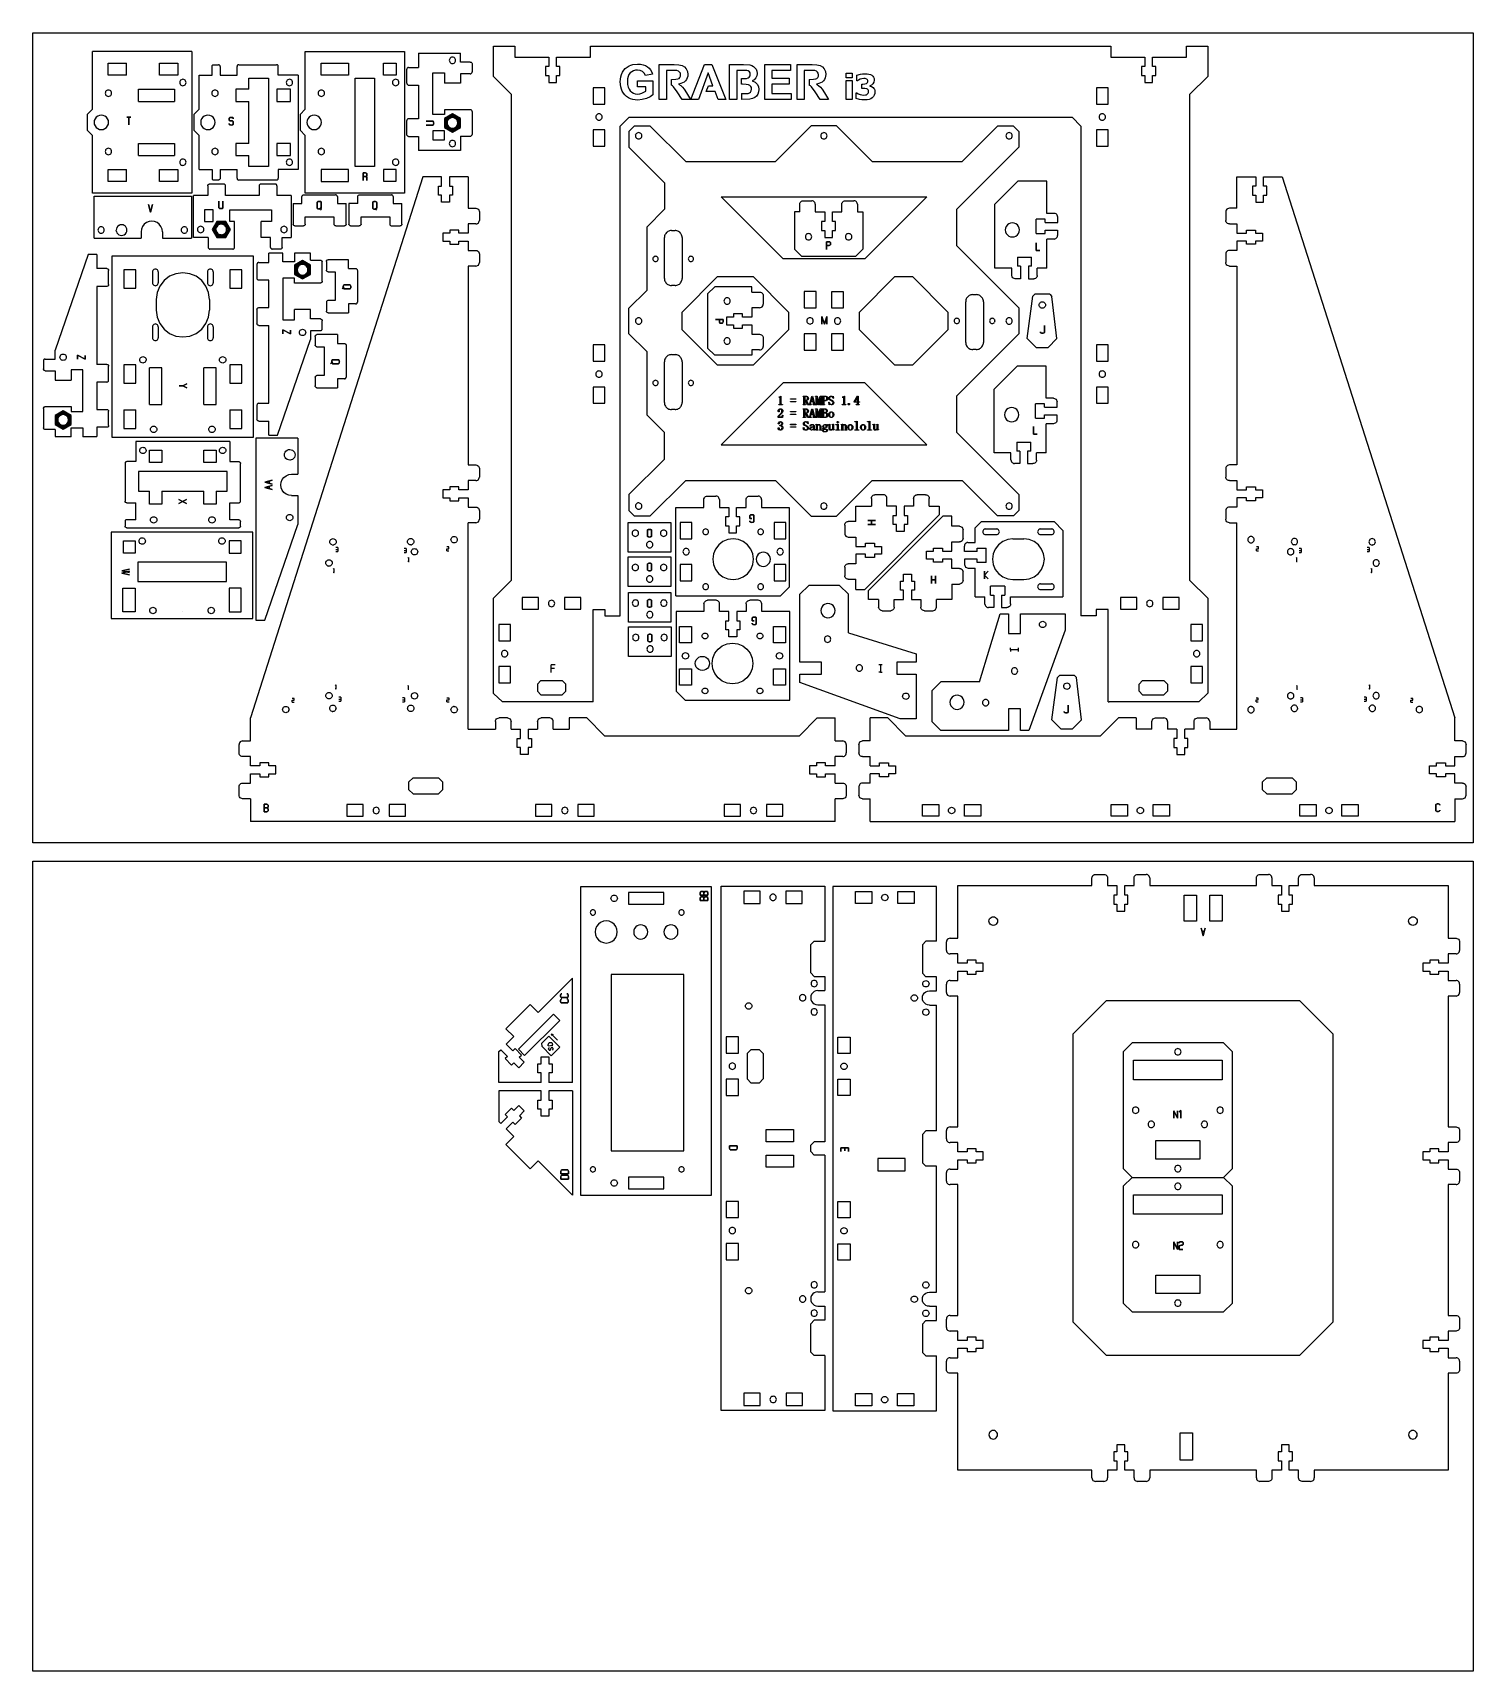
# Model space of a CAD drawing. Header units: millimetres. Extents: x -406 to 406, y -462 to 462.
import ezdxf

# ---------------------------------------------------------------- set-up
doc = ezdxf.new("R2010")
doc.units = ezdxf.units.MM
doc.header["$MEASUREMENT"] = 0

msp = doc.modelspace()

# ---------------------------------------------------------------- linework, layer by layer
for p, q in [((-406.4, 5.16), (-406.4, 462.36)), ((-406.4, 462.36), (406.4, 462.36)), ((406.4, 462.36), (406.4, 5.16)), ((-146.37, 454.71), (-134.37, 454.71)), ((-146.37, 437.71), (-146.37, 454.71)), ((-134.37, 454.71), (-134.37, 448.61)), ((-91.77, 448.61), (-91.77, 454.71)), ((-91.77, 454.71), (201.98, 454.71)), ((201.98, 454.71), (201.98, 448.61)), ((244.58, 448.61), (244.58, 454.71)), ((244.58, 454.71), (256.58, 454.71)), ((256.58, 454.71), (256.58, 437.71)), ((-316.71, 451.75), (-372.71, 451.75)), ((-372.71, 419.29), (-372.71, 451.75)), ((-363.91, 445.15), (-353.51, 445.15)), ((-363.91, 438.35), (-363.91, 445.15)), ((-353.51, 438.35), (-353.51, 445.15)), ((-334.91, 445.15), (-324.51, 445.15)), ((-334.91, 438.35), (-334.91, 445.15)), ((-324.51, 445.15), (-324.51, 438.35)), ((-316.71, 451.75), (-316.71, 371.85)), ((-305.12, 443.85), (-304.96, 444.05)), ((-304.96, 444.05), (-304.76, 444.21)), ((-304.76, 444.21), (-304.51, 444.31)), ((-304.51, 444.31), (-304.26, 444.35)), ((-304.26, 444.35), (-301.66, 444.35)), ((-301.4, 444.31), (-301.66, 444.35)), ((-301.16, 444.21), (-301.4, 444.31)), ((-300.95, 444.05), (-301.16, 444.21)), ((-300.79, 443.85), (-300.95, 444.05)), ((-290.86, 444.05), (-291.02, 443.85)), ((-290.66, 444.21), (-290.86, 444.05)), ((-290.42, 444.31), (-290.66, 444.21)), ((-290.16, 444.35), (-290.42, 444.31)), ((-290.16, 444.35), (-268.86, 444.35)), ((-268.6, 444.31), (-268.86, 444.35)), ((-268.36, 444.21), (-268.6, 444.31)), ((-268.15, 444.05), (-268.36, 444.21)), ((-267.99, 443.85), (-268.15, 444.05)), ((-252.61, 451.75), (-196.61, 451.75)), ((-252.61, 419.29), (-252.61, 451.75)), ((-243.61, 438.35), (-243.61, 445.15)), ((-243.61, 445.15), (-228.3, 445.15)), ((-228.3, 445.15), (-228.3, 438.35)), ((-208.41, 438.35), (-208.41, 445.15)), ((-208.41, 445.15), (-201.41, 445.15)), ((-201.41, 445.15), (-201.41, 438.35)), ((-196.61, 451.75), (-196.61, 371.85)), ((-188.7, 450.83), (-188.7, 442.83)), ((-188.7, 450.83), (-165.1, 450.83)), ((-171.34, 447.3), (-171.4, 446.83)), ((-171.4, 446.83), (-171.34, 446.37)), ((-171.16, 447.73), (-171.34, 447.3)), ((-171.34, 446.37), (-171.16, 445.93)), ((-170.87, 448.11), (-171.16, 447.73)), ((-171.16, 445.93), (-170.87, 445.56)), ((-170.5, 448.39), (-170.87, 448.11)), ((-170.87, 445.56), (-170.5, 445.27)), ((-170.07, 448.57), (-170.5, 448.39)), ((-170.5, 445.27), (-170.07, 445.09)), ((-169.6, 448.63), (-170.07, 448.57)), ((-170.07, 445.09), (-169.6, 445.03)), ((-169.13, 448.57), (-169.6, 448.63)), ((-169.6, 445.03), (-169.13, 445.09)), ((-168.7, 448.39), (-169.13, 448.57)), ((-169.13, 445.09), (-168.7, 445.27)), ((-168.33, 448.11), (-168.7, 448.39)), ((-168.7, 445.27), (-168.33, 445.56)), ((-168.04, 447.73), (-168.33, 448.11)), ((-168.33, 445.56), (-168.04, 445.93)), ((-167.86, 447.3), (-168.04, 447.73)), ((-168.04, 445.93), (-167.86, 446.37)), ((-167.8, 446.83), (-167.86, 447.3)), ((-167.86, 446.37), (-167.8, 446.83)), ((-165.1, 445.83), (-165.1, 450.83)), ((-159.5, 445.83), (-165.1, 445.83)), ((-159.5, 445.83), (-159.24, 445.8)), ((-159.24, 445.8), (-159, 445.7)), ((-159, 445.7), (-158.79, 445.54)), ((-158.79, 445.54), (-158.63, 445.33)), ((-158.63, 445.33), (-158.53, 445.09)), ((-158.53, 445.09), (-158.5, 444.83)), ((-158.5, 444.83), (-158.5, 440.23)), ((-134.37, 448.61), (-115.27, 448.61)), ((-115.27, 448.61), (-115.27, 443.31)), ((-110.87, 448.61), (-91.77, 448.61)), ((-110.87, 443.31), (-110.87, 448.61)), ((-69.87, 443.73), (-68.86, 444.16)), ((-68.86, 444.16), (-67.74, 444.47)), ((-67.74, 444.47), (-65.16, 444.71)), ((-65.16, 444.71), (-63.43, 444.62)), ((-63.43, 444.62), (-61.9, 444.33)), ((-61.9, 444.33), (-60.57, 443.85)), ((-52.86, 424.71), (-52.86, 444.38)), ((-52.86, 444.38), (-44.5, 444.38)), ((-44.5, 444.38), (-41.78, 444.25)), ((-41.78, 444.25), (-39.92, 443.85)), ((-35.03, 424.71), (-27.37, 444.38)), ((-27.37, 444.38), (-23.17, 444.38)), ((-23.17, 444.38), (-15.3, 424.71)), ((-13.18, 424.71), (-13.18, 444.38)), ((-13.18, 444.38), (-5.32, 444.38)), ((-5.32, 444.38), (-1.84, 444.18)), ((-1.84, 444.18), (-0.75, 443.88)), ((-0.75, 443.88), (0.21, 443.37)), ((6.65, 424.71), (6.65, 444.38)), ((6.65, 444.38), (21.23, 444.38)), ((21.23, 444.38), (21.23, 441.05)), ((24.98, 424.71), (24.98, 444.38)), ((24.98, 444.38), (33.34, 444.38)), ((33.34, 444.38), (36.06, 444.25)), ((36.06, 444.25), (37.92, 443.85)), ((201.98, 448.61), (221.08, 448.61)), ((221.08, 448.61), (221.08, 443.31)), ((225.48, 448.61), (244.58, 448.61)), ((225.48, 443.31), (225.48, 448.61)), ((-353.51, 438.35), (-363.91, 438.35)), ((-324.51, 438.35), (-334.91, 438.35)), ((-323.44, 434.8), (-323.51, 434.34)), ((-323.25, 435.23), (-323.44, 434.8)), ((-322.95, 435.6), (-323.25, 435.23)), ((-322.57, 435.88), (-322.95, 435.6)), ((-322.14, 436.05), (-322.57, 435.88)), ((-321.67, 436.1), (-322.14, 436.05)), ((-321.21, 436.03), (-321.67, 436.1)), ((-320.78, 435.84), (-321.21, 436.03)), ((-320.41, 435.54), (-320.78, 435.84)), ((-320.13, 435.16), (-320.41, 435.54)), ((-319.96, 434.72), (-320.13, 435.16)), ((-319.91, 434.26), (-319.96, 434.72)), ((-312.56, 419.29), (-312.56, 438.35)), ((-312.56, 438.35), (-305.26, 438.35)), ((-305.26, 443.35), (-305.22, 443.61)), ((-305.26, 438.35), (-305.26, 443.35)), ((-305.22, 443.61), (-305.12, 443.85)), ((-300.69, 443.61), (-300.79, 443.85)), ((-300.66, 443.35), (-300.69, 443.61)), ((-300.66, 443.35), (-300.66, 438.35)), ((-300.66, 438.35), (-291.16, 438.35)), ((-291.12, 443.61), (-291.16, 443.35)), ((-291.16, 438.35), (-291.16, 443.35)), ((-291.02, 443.85), (-291.12, 443.61)), ((-284.44, 430.55), (-284.44, 436.8)), ((-284.44, 436.8), (-273.44, 436.8)), ((-273.44, 436.8), (-273.44, 386.8)), ((-267.89, 443.61), (-267.99, 443.85)), ((-267.86, 443.35), (-267.89, 443.61)), ((-267.86, 438.35), (-267.86, 443.35)), ((-256.56, 438.35), (-267.86, 438.35)), ((-263.29, 434.8), (-263.36, 434.34)), ((-263.1, 435.23), (-263.29, 434.8)), ((-262.8, 435.6), (-263.1, 435.23)), ((-262.42, 435.88), (-262.8, 435.6)), ((-261.98, 436.05), (-262.42, 435.88)), ((-261.52, 436.1), (-261.98, 436.05)), ((-261.05, 436.02), (-261.52, 436.1)), ((-260.62, 435.84), (-261.05, 436.02)), ((-260.26, 435.54), (-260.62, 435.84)), ((-259.98, 435.16), (-260.26, 435.54)), ((-259.81, 434.72), (-259.98, 435.16)), ((-259.76, 434.26), (-259.81, 434.72)), ((-256.56, 438.35), (-256.56, 385.25)), ((-228.3, 438.35), (-243.61, 438.35)), ((-224.49, 386.8), (-224.49, 436.8)), ((-224.49, 436.8), (-213.49, 436.8)), ((-213.49, 436.8), (-213.49, 386.8)), ((-201.41, 438.35), (-208.41, 438.35)), ((-203.34, 434.8), (-203.41, 434.34)), ((-203.15, 435.23), (-203.34, 434.8)), ((-202.85, 435.6), (-203.15, 435.23)), ((-202.47, 435.88), (-202.85, 435.6)), ((-202.04, 436.05), (-202.47, 435.88)), ((-201.57, 436.1), (-202.04, 436.05)), ((-201.11, 436.02), (-201.57, 436.1)), ((-200.68, 435.84), (-201.11, 436.02)), ((-200.31, 435.54), (-200.68, 435.84)), ((-200.03, 435.16), (-200.31, 435.54)), ((-199.86, 434.72), (-200.03, 435.16)), ((-199.81, 434.26), (-199.86, 434.72)), ((-195.27, 442.09), (-195.3, 441.83)), ((-195.3, 433.83), (-195.3, 441.83)), ((-195.17, 442.33), (-195.27, 442.09)), ((-195.01, 442.54), (-195.17, 442.33)), ((-194.8, 442.7), (-195.01, 442.54)), ((-194.56, 442.8), (-194.8, 442.7)), ((-194.3, 442.83), (-194.56, 442.8)), ((-194.3, 442.83), (-188.7, 442.83)), ((-180.7, 416.23), (-180.7, 439.73)), ((-180.7, 439.73), (-174.1, 439.73)), ((-174.1, 439.73), (-174.1, 433.95)), ((-165.1, 439.23), (-165.1, 433.95)), ((-159.5, 439.23), (-165.1, 439.23)), ((-159.5, 439.23), (-159.24, 439.27)), ((-159.24, 439.27), (-159, 439.37)), ((-159, 439.37), (-158.79, 439.53)), ((-158.79, 439.53), (-158.63, 439.73)), ((-158.63, 439.73), (-158.53, 439.97)), ((-158.53, 439.97), (-158.5, 440.23)), ((-146.37, 437.71), (-136.37, 427.71)), ((-117.07, 443.31), (-117.07, 438.21)), ((-115.27, 443.31), (-117.07, 443.31)), ((-117.07, 438.21), (-115.27, 438.21)), ((-115.27, 438.21), (-115.27, 434.26)), ((-109.07, 443.31), (-110.87, 443.31)), ((-110.87, 438.21), (-109.07, 438.21)), ((-110.87, 434.26), (-110.87, 438.21)), ((-109.07, 438.21), (-109.07, 443.31)), ((-74.92, 434.61), (-74.84, 436.11)), ((-74.84, 436.11), (-74.6, 437.51)), ((-74.6, 437.51), (-74.2, 438.84)), ((-74.2, 438.84), (-73.64, 440.07)), ((-73.64, 440.07), (-72.92, 441.2)), ((-72.92, 441.2), (-72.05, 442.18)), ((-72.05, 442.18), (-71.03, 443.03)), ((-71.03, 443.03), (-69.87, 443.73)), ((-70.74, 436.3), (-70.83, 434.77)), ((-70.83, 434.77), (-70.74, 433.13)), ((-70.45, 437.62), (-70.74, 436.3)), ((-69.97, 438.74), (-70.45, 437.62)), ((-69.3, 439.67), (-69.97, 438.74)), ((-68.46, 440.39), (-69.3, 439.67)), ((-67.49, 440.91), (-68.46, 440.39)), ((-66.39, 441.22), (-67.49, 440.91)), ((-65.16, 441.32), (-66.39, 441.22)), ((-63.58, 441.11), (-65.16, 441.32)), ((-65.09, 431.94), (-65.09, 435.26)), ((-65.09, 435.26), (-56.53, 435.26)), ((-62.29, 440.48), (-63.58, 441.11)), ((-61.33, 439.49), (-62.29, 440.48)), ((-60.73, 438.19), (-61.33, 439.49)), ((-56.79, 438.93), (-60.73, 438.19)), ((-60.57, 443.85), (-59.44, 443.18)), ((-59.44, 443.18), (-58.5, 442.34)), ((-58.5, 442.34), (-57.75, 441.35)), ((-57.75, 441.35), (-57.17, 440.21)), ((-57.17, 440.21), (-56.79, 438.93)), ((-56.53, 435.26), (-56.53, 427.42)), ((-45.79, 441.05), (-48.89, 441.05)), ((-48.89, 441.05), (-48.89, 424.71)), ((-46.08, 432.7), (-46.08, 436.06)), ((-46.08, 436.06), (-45.95, 436.06)), ((-45.95, 436.06), (-43.63, 436.12)), ((-42.89, 440.98), (-45.79, 441.05)), ((-43.63, 436.12), (-42.38, 436.3)), ((-42.03, 440.71), (-42.89, 440.98)), ((-42.38, 436.3), (-41.75, 436.63)), ((-41.4, 440.21), (-42.03, 440.71)), ((-41.75, 436.63), (-41.27, 437.13)), ((-41, 439.51), (-41.4, 440.21)), ((-41.27, 437.13), (-40.97, 437.8)), ((-40.87, 438.61), (-41, 439.51)), ((-40.97, 437.8), (-40.87, 438.61)), ((-39.92, 443.85), (-38.63, 443.11)), ((-38.08, 435.21), (-38.81, 434.55)), ((-38.63, 443.11), (-37.63, 441.96)), ((-37.51, 435.98), (-38.08, 435.21)), ((-37.63, 441.96), (-36.99, 440.51)), ((-37.1, 436.84), (-37.51, 435.98)), ((-36.86, 437.81), (-37.1, 436.84)), ((-36.99, 440.51), (-36.77, 438.86)), ((-36.77, 438.86), (-36.86, 437.81)), ((-25.32, 439.79), (-30.82, 424.71)), ((-22.61, 432.49), (-25.32, 439.79)), ((-6.93, 441.1), (-9.21, 441.1)), ((-9.21, 441.1), (-9.21, 424.71)), ((-3.54, 441.04), (-6.93, 441.1)), ((-6.41, 436.56), (-3.72, 436.62)), ((-6.41, 433.28), (-6.41, 436.56)), ((-3.72, 436.62), (-2.81, 436.86)), ((-2.66, 440.8), (-3.54, 441.04)), ((-2.81, 436.86), (-2.12, 437.33)), ((-2.04, 440.35), (-2.66, 440.8)), ((-2.12, 437.33), (-1.68, 438)), ((-1.66, 439.69), (-2.04, 440.35)), ((-1.68, 438), (-1.54, 438.86)), ((-1.54, 438.86), (-1.66, 439.69)), ((0.71, 435.88), (-0.44, 435.16)), ((-0.44, 435.16), (1.15, 434.45)), ((0.21, 443.37), (1.04, 442.65)), ((1.58, 436.89), (0.71, 435.88)), ((1.04, 442.65), (1.72, 441.73)), ((2.14, 438.1), (1.58, 436.89)), ((1.72, 441.73), (2.18, 440.64)), ((2.33, 439.43), (2.14, 438.1)), ((2.18, 440.64), (2.33, 439.43)), ((21.23, 441.05), (10.62, 441.05)), ((10.62, 441.05), (10.62, 436.69)), ((10.62, 436.69), (20.49, 436.69)), ((20.49, 436.69), (20.49, 433.38)), ((32.05, 441.05), (28.95, 441.05)), ((28.95, 441.05), (28.95, 424.71)), ((31.75, 436.06), (31.76, 432.7)), ((31.75, 436.06), (31.89, 436.06)), ((31.89, 436.06), (34.21, 436.12)), ((34.95, 440.98), (32.05, 441.05)), ((34.21, 436.12), (35.46, 436.3)), ((35.81, 440.71), (34.95, 440.98)), ((35.46, 436.3), (36.09, 436.63)), ((36.44, 440.21), (35.81, 440.71)), ((36.09, 436.63), (36.57, 437.13)), ((36.84, 439.51), (36.44, 440.21)), ((36.57, 437.13), (36.87, 437.8)), ((36.97, 438.61), (36.84, 439.51)), ((36.87, 437.8), (36.97, 438.61)), ((37.92, 443.85), (39.21, 443.11)), ((39.76, 435.21), (39.03, 434.55)), ((39.21, 443.11), (40.21, 441.96)), ((40.33, 435.98), (39.76, 435.21)), ((40.21, 441.96), (40.85, 440.51)), ((40.74, 436.84), (40.33, 435.98)), ((40.98, 437.81), (40.74, 436.84)), ((40.85, 440.51), (41.07, 438.86)), ((41.07, 438.86), (40.98, 437.81)), ((52.49, 437), (52.49, 439.62)), ((52.49, 439.62), (56.03, 439.62)), ((56.03, 437), (52.49, 437)), ((52.58, 424.71), (52.58, 435.47)), ((52.58, 435.47), (55.94, 435.47)), ((55.94, 435.47), (55.94, 424.71)), ((56.03, 439.62), (56.03, 437)), ((58.62, 438.37), (60.61, 438.98)), ((58.62, 435.32), (58.62, 438.37)), ((58.92, 435.32), (58.62, 435.32)), ((59.57, 435.69), (58.92, 435.32)), ((60.41, 436.08), (59.57, 435.69)), ((61.47, 436.4), (60.41, 436.08)), ((60.61, 438.98), (61.87, 439.2)), ((62.55, 436.52), (61.47, 436.4)), ((61.87, 439.2), (63.16, 439.27)), ((63.33, 436.47), (62.55, 436.52)), ((63.16, 439.27), (64.35, 439.22)), ((64.14, 436.24), (63.33, 436.47)), ((64.63, 435.81), (64.14, 436.24)), ((64.35, 439.22), (65.37, 439.05)), ((64.79, 435.5), (64.63, 435.81)), ((64.78, 434.61), (64.84, 435.11)), ((64.84, 435.11), (64.79, 435.5)), ((65.37, 439.05), (66.23, 438.78)), ((66.23, 438.78), (66.96, 438.41)), ((66.96, 438.41), (67.6, 437.9)), ((67.6, 437.9), (68.05, 437.27)), ((68.05, 437.27), (68.33, 436.53)), ((68.42, 435.7), (68.24, 434.56)), ((68.33, 436.53), (68.42, 435.7)), ((221.08, 443.31), (219.28, 443.31)), ((219.28, 443.31), (219.28, 438.21)), ((219.28, 438.21), (221.08, 438.21)), ((221.08, 438.21), (221.08, 434.26)), ((227.28, 443.31), (225.48, 443.31)), ((225.48, 434.26), (225.48, 438.21)), ((225.48, 438.21), (227.28, 438.21)), ((227.28, 438.21), (227.28, 443.31)), ((246.58, 427.71), (256.58, 437.71)), ((-365.45, 428.71), (-365.51, 428.25)), ((-365.51, 428.25), (-365.45, 427.78)), ((-365.27, 429.15), (-365.45, 428.71)), ((-365.45, 427.78), (-365.27, 427.35)), ((-364.98, 429.52), (-365.27, 429.15)), ((-365.27, 427.35), (-364.98, 426.97)), ((-364.61, 429.81), (-364.98, 429.52)), ((-364.98, 426.97), (-364.61, 426.69)), ((-364.18, 429.99), (-364.61, 429.81)), ((-364.61, 426.69), (-364.18, 426.51)), ((-363.71, 430.05), (-364.18, 429.99)), ((-364.18, 426.51), (-363.71, 426.45)), ((-363.24, 429.99), (-363.71, 430.05)), ((-363.71, 426.45), (-363.24, 426.51)), ((-362.81, 429.81), (-363.24, 429.99)), ((-363.24, 426.51), (-362.81, 426.69)), ((-362.44, 429.52), (-362.81, 429.81)), ((-362.81, 426.69), (-362.44, 426.97)), ((-362.15, 429.15), (-362.44, 429.52)), ((-362.44, 426.97), (-362.15, 427.35)), ((-361.97, 428.71), (-362.15, 429.15)), ((-362.15, 427.35), (-361.97, 427.78)), ((-361.91, 428.25), (-361.97, 428.71)), ((-361.97, 427.78), (-361.91, 428.25)), ((-346.76, 430.55), (-326.39, 430.55)), ((-346.76, 423.65), (-346.76, 430.55)), ((-326.39, 430.55), (-326.39, 423.65)), ((-323.51, 434.34), (-323.46, 433.87)), ((-323.46, 433.87), (-323.29, 433.43)), ((-323.29, 433.43), (-323.01, 433.05)), ((-323.01, 433.05), (-322.64, 432.76)), ((-322.64, 432.76), (-322.21, 432.57)), ((-322.21, 432.57), (-321.75, 432.5)), ((-321.75, 432.5), (-321.28, 432.55)), ((-321.28, 432.55), (-320.84, 432.72)), ((-320.84, 432.72), (-320.47, 433)), ((-320.47, 433), (-320.17, 433.36)), ((-320.17, 433.36), (-319.98, 433.79)), ((-319.98, 433.79), (-319.91, 434.26)), ((-305.3, 428.71), (-305.36, 428.25)), ((-305.36, 428.25), (-305.3, 427.78)), ((-305.12, 429.15), (-305.3, 428.71)), ((-305.3, 427.78), (-305.12, 427.35)), ((-304.83, 429.52), (-305.12, 429.15)), ((-305.12, 427.35), (-304.83, 426.97)), ((-304.46, 429.81), (-304.83, 429.52)), ((-304.83, 426.97), (-304.46, 426.69)), ((-304.02, 429.99), (-304.46, 429.81)), ((-304.46, 426.69), (-304.02, 426.51)), ((-303.56, 430.05), (-304.02, 429.99)), ((-304.02, 426.51), (-303.56, 426.45)), ((-303.09, 429.99), (-303.56, 430.05)), ((-303.56, 426.45), (-303.09, 426.51)), ((-302.66, 429.81), (-303.09, 429.99)), ((-303.09, 426.51), (-302.66, 426.69)), ((-302.29, 429.52), (-302.66, 429.81)), ((-302.66, 426.69), (-302.29, 426.97)), ((-302, 429.15), (-302.29, 429.52)), ((-302.29, 426.97), (-302, 427.35)), ((-301.82, 428.71), (-302, 429.15)), ((-302, 427.35), (-301.82, 427.78)), ((-301.76, 428.25), (-301.82, 428.71)), ((-301.82, 427.78), (-301.76, 428.25)), ((-291.81, 430.55), (-291.81, 423.65)), ((-284.44, 430.55), (-291.81, 430.55)), ((-268.74, 430.55), (-268.74, 423.65)), ((-261.04, 430.55), (-268.74, 430.55)), ((-263.36, 434.34), (-263.31, 433.87)), ((-263.31, 433.87), (-263.14, 433.43)), ((-263.14, 433.43), (-262.86, 433.05)), ((-262.86, 433.05), (-262.49, 432.76)), ((-262.49, 432.76), (-262.06, 432.57)), ((-262.06, 432.57), (-261.6, 432.5)), ((-261.6, 432.5), (-261.13, 432.55)), ((-261.13, 432.55), (-260.69, 432.72)), ((-261.04, 423.65), (-261.04, 430.55)), ((-260.69, 432.72), (-260.31, 433)), ((-260.31, 433), (-260.02, 433.36)), ((-260.02, 433.36), (-259.83, 433.79)), ((-259.83, 433.79), (-259.76, 434.26)), ((-245.35, 428.71), (-245.41, 428.25)), ((-245.41, 428.25), (-245.35, 427.78)), ((-245.17, 429.15), (-245.35, 428.71)), ((-245.35, 427.78), (-245.17, 427.35)), ((-244.88, 429.52), (-245.17, 429.15)), ((-245.17, 427.35), (-244.88, 426.97)), ((-244.51, 429.81), (-244.88, 429.52)), ((-244.88, 426.97), (-244.51, 426.69)), ((-244.08, 429.99), (-244.51, 429.81)), ((-244.51, 426.69), (-244.08, 426.51)), ((-243.61, 430.05), (-244.08, 429.99)), ((-244.08, 426.51), (-243.61, 426.45)), ((-243.14, 429.99), (-243.61, 430.05)), ((-243.61, 426.45), (-243.14, 426.51)), ((-242.71, 429.81), (-243.14, 429.99)), ((-243.14, 426.51), (-242.71, 426.69)), ((-242.34, 429.52), (-242.71, 429.81)), ((-242.71, 426.69), (-242.34, 426.97)), ((-242.05, 429.15), (-242.34, 429.52)), ((-242.34, 426.97), (-242.05, 427.35)), ((-241.87, 428.71), (-242.05, 429.15)), ((-242.05, 427.35), (-241.87, 427.78)), ((-241.81, 428.25), (-241.87, 428.71)), ((-241.87, 427.78), (-241.81, 428.25)), ((-203.41, 434.34), (-203.36, 433.87)), ((-203.36, 433.87), (-203.19, 433.43)), ((-203.19, 433.43), (-202.91, 433.05)), ((-202.91, 433.05), (-202.55, 432.76)), ((-202.55, 432.76), (-202.12, 432.57)), ((-202.12, 432.57), (-201.65, 432.5)), ((-201.65, 432.5), (-201.18, 432.55)), ((-201.18, 432.55), (-200.75, 432.72)), ((-200.75, 432.72), (-200.37, 433)), ((-200.37, 433), (-200.07, 433.36)), ((-200.07, 433.36), (-199.88, 433.79)), ((-199.88, 433.79), (-199.81, 434.26)), ((-195.3, 433.83), (-195.27, 433.57)), ((-195.27, 433.57), (-195.17, 433.33)), ((-195.17, 433.33), (-195.01, 433.13)), ((-195.01, 433.13), (-194.8, 432.97)), ((-194.8, 432.97), (-194.56, 432.87)), ((-194.56, 432.87), (-194.3, 432.83)), ((-194.3, 432.83), (-188.7, 432.83)), ((-188.7, 432.83), (-188.7, 413.83)), ((-165.1, 433.95), (-174.1, 433.95)), ((-136.37, 427.71), (-136.37, 153.21)), ((-115.27, 434.26), (-110.87, 434.26)), ((-83.62, 431.31), (-90.22, 431.31)), ((-90.22, 431.31), (-90.22, 422.11)), ((-83.62, 422.11), (-83.62, 431.31)), ((-74.64, 431.89), (-74.92, 434.61)), ((-74.27, 430.6), (-74.64, 431.89)), ((-73.77, 429.37), (-74.27, 430.6)), ((-73.12, 428.24), (-73.77, 429.37)), ((-72.33, 427.24), (-73.12, 428.24)), ((-71.4, 426.39), (-72.33, 427.24)), ((-70.32, 425.67), (-71.4, 426.39)), ((-70.74, 433.13), (-70.44, 431.71)), ((-70.44, 431.71), (-69.96, 430.51)), ((-69.13, 425.11), (-70.32, 425.67)), ((-69.96, 430.51), (-69.28, 429.52)), ((-69.28, 429.52), (-68.44, 428.76)), ((-68.44, 428.76), (-67.48, 428.21)), ((-67.48, 428.21), (-66.4, 427.88)), ((-66.4, 427.88), (-65.2, 427.77)), ((-65.2, 427.77), (-63.95, 427.89)), ((-60.54, 431.94), (-65.09, 431.94)), ((-63.95, 427.89), (-62.7, 428.26)), ((-62.7, 428.26), (-61.53, 428.8)), ((-61.53, 428.8), (-60.54, 429.45)), ((-60.54, 429.45), (-60.54, 431.94)), ((-58.06, 426.29), (-60.15, 425.3)), ((-56.53, 427.42), (-58.06, 426.29)), ((-45.47, 432.39), (-46.08, 432.7)), ((-44.89, 431.88), (-45.47, 432.39)), ((-42.8, 428.99), (-44.89, 431.88)), ((-39.93, 424.71), (-42.8, 428.99)), ((-40.75, 433.65), (-41.97, 433.39)), ((-41.97, 433.39), (-40.79, 432.6)), ((-40.79, 432.6), (-39.84, 431.74)), ((-39.7, 434.03), (-40.75, 433.65)), ((-39.84, 431.74), (-38.86, 430.49)), ((-38.81, 434.55), (-39.7, 434.03)), ((-38.86, 430.49), (-37.58, 428.55)), ((-37.58, 428.55), (-35.18, 424.71)), ((-26.4, 429.18), (-25.18, 432.49)), ((-21.34, 429.18), (-26.4, 429.18)), ((-25.18, 432.49), (-22.61, 432.49)), ((-19.62, 424.71), (-21.34, 429.18)), ((-6, 433.28), (-6.41, 433.28)), ((-6.41, 428.03), (-6.41, 424.71)), ((-6.41, 428.03), (-5.53, 428.03)), ((-3.77, 433.21), (-6, 433.28)), ((-5.53, 428.03), (-2.81, 428.15)), ((-2.48, 433), (-3.77, 433.21)), ((-2.81, 428.15), (-2.01, 428.42)), ((-1.77, 432.64), (-2.48, 433)), ((-2.01, 428.42), (-1.37, 428.93)), ((-1.24, 432.1), (-1.77, 432.64)), ((-1.37, 428.93), (-0.95, 429.66)), ((-0.92, 431.42), (-1.24, 432.1)), ((-0.95, 429.66), (-0.81, 430.6)), ((-0.81, 430.6), (-0.92, 431.42)), ((0.97, 425.78), (-0.24, 425.17)), ((1.93, 426.66), (0.97, 425.78)), ((1.15, 434.45), (2.33, 433.38)), ((2.67, 427.8), (1.93, 426.66)), ((2.33, 433.38), (3.05, 432.01)), ((3.14, 429.09), (2.67, 427.8)), ((3.05, 432.01), (3.29, 430.41)), ((3.29, 430.41), (3.14, 429.09)), ((20.49, 433.38), (10.62, 433.38)), ((10.62, 433.38), (10.62, 428.03)), ((10.62, 428.03), (21.6, 428.03)), ((21.6, 428.03), (21.6, 424.71)), ((32.37, 432.39), (31.76, 432.7)), ((32.95, 431.88), (32.37, 432.39)), ((35.04, 428.99), (32.95, 431.88)), ((37.91, 424.71), (35.04, 428.99)), ((37.09, 433.65), (35.87, 433.39)), ((35.87, 433.39), (37.05, 432.6)), ((37.05, 432.6), (38, 431.74)), ((38.14, 434.03), (37.09, 433.65)), ((38, 431.74), (38.98, 430.49)), ((39.03, 434.55), (38.14, 434.03)), ((38.98, 430.49), (40.26, 428.55)), ((40.26, 428.55), (42.66, 424.71)), ((58.21, 425.32), (58.21, 428.41)), ((58.21, 428.41), (58.55, 428.41)), ((58.55, 428.41), (59.41, 427.95)), ((59.41, 427.95), (60.4, 427.55)), ((60.4, 427.55), (61.41, 427.28)), ((61.33, 430.92), (61.33, 433.43)), ((61.33, 433.43), (61.89, 433.43)), ((61.94, 430.92), (61.33, 430.92)), ((61.41, 427.28), (62.33, 427.18)), ((61.89, 433.43), (63.09, 433.49)), ((63.07, 430.9), (61.94, 430.92)), ((62.33, 427.18), (63.45, 427.28)), ((64.17, 430.72), (63.07, 430.9)), ((63.09, 433.49), (64.02, 433.72)), ((63.45, 427.28), (64.01, 427.42)), ((64.01, 427.42), (64.47, 427.67)), ((64.02, 433.72), (64.62, 434.22)), ((64.59, 430.52), (64.17, 430.72)), ((64.47, 427.67), (64.99, 428.26)), ((64.91, 430.23), (64.59, 430.52)), ((64.62, 434.22), (64.78, 434.61)), ((65.12, 429.81), (64.91, 430.23)), ((64.99, 428.26), (65.14, 428.68)), ((65.19, 429.25), (65.12, 429.81)), ((65.14, 428.68), (65.19, 429.25)), ((66.9, 432.82), (65.86, 432.39)), ((65.86, 432.39), (65.86, 432.25)), ((65.86, 432.25), (66.85, 431.99)), ((67.27, 425.66), (66.45, 425.13)), ((66.85, 431.99), (67.8, 431.4)), ((67.71, 433.57), (66.9, 432.82)), ((67.93, 426.33), (67.27, 425.66)), ((68.24, 434.56), (67.71, 433.57)), ((67.8, 431.4), (68.19, 430.97)), ((68.4, 427.13), (67.93, 426.33)), ((68.19, 430.97), (68.51, 430.44)), ((68.69, 428.03), (68.4, 427.13)), ((68.51, 430.44), (68.72, 429.79)), ((68.79, 429.03), (68.69, 428.03)), ((68.72, 429.79), (68.79, 429.03)), ((193.78, 431.31), (193.78, 422.11)), ((200.38, 431.31), (193.78, 431.31)), ((200.38, 422.11), (200.38, 431.31)), ((221.08, 434.26), (225.48, 434.26)), ((246.58, 153.21), (246.58, 427.71)), ((-375.71, 416.29), (-372.71, 419.29)), ((-375.71, 416.29), (-375.71, 407.31)), ((-346.76, 423.65), (-326.39, 423.65)), ((-315.56, 416.29), (-312.56, 419.29)), ((-315.56, 416.29), (-315.56, 411.83)), ((-291.81, 423.65), (-284.44, 423.65)), ((-284.44, 399.95), (-284.44, 423.65)), ((-268.74, 423.65), (-261.04, 423.65)), ((-255.61, 416.29), (-252.61, 419.29)), ((-255.61, 416.29), (-255.61, 407.31)), ((-174.1, 416.23), (-180.7, 416.23)), ((-159.5, 418.94), (-174.1, 418.94)), ((-174.1, 418.94), (-174.1, 416.23)), ((-169.6, 416.65), (-174.1, 414.05)), ((-169.6, 416.42), (-173.9, 413.93)), ((-169.6, 416.18), (-173.7, 413.82)), ((-165.1, 414.05), (-169.6, 416.65)), ((-165.3, 413.93), (-169.6, 416.42)), ((-165.5, 413.82), (-169.6, 416.18)), ((-159.24, 418.91), (-159.5, 418.94)), ((-159, 418.81), (-159.24, 418.91)), ((-158.79, 418.65), (-159, 418.81)), ((-158.63, 418.44), (-158.79, 418.65)), ((-158.53, 418.2), (-158.63, 418.44)), ((-158.5, 417.94), (-158.53, 418.2)), ((-158.5, 417.94), (-158.5, 405.03)), ((-90.22, 422.11), (-83.62, 422.11)), ((-87.82, 416.37), (-88.2, 416.08)), ((-87.39, 416.55), (-87.82, 416.37)), ((-86.92, 416.61), (-87.39, 416.55)), ((-86.46, 416.55), (-86.92, 416.61)), ((-86.02, 416.37), (-86.46, 416.55)), ((-85.65, 416.08), (-86.02, 416.37)), ((-67.83, 424.7), (-69.13, 425.11)), ((-66.44, 424.46), (-67.83, 424.7)), ((-64.94, 424.38), (-66.44, 424.46)), ((-62.53, 424.61), (-64.94, 424.38)), ((-60.15, 425.3), (-62.53, 424.61)), ((-48.89, 424.71), (-52.86, 424.71)), ((-35.18, 424.71), (-39.93, 424.71)), ((-30.82, 424.71), (-35.03, 424.71)), ((-15.3, 424.71), (-19.62, 424.71)), ((-9.21, 424.71), (-13.18, 424.71)), ((-1.7, 424.85), (-6.41, 424.71)), ((-0.24, 425.17), (-1.7, 424.85)), ((21.6, 424.71), (6.65, 424.71)), ((28.95, 424.71), (24.98, 424.71)), ((42.66, 424.71), (37.91, 424.71)), ((55.94, 424.71), (52.58, 424.71)), ((60.15, 424.69), (58.21, 425.32)), ((61.46, 424.49), (60.15, 424.69)), ((63.01, 424.42), (61.46, 424.49)), ((64.36, 424.5), (63.01, 424.42)), ((65.49, 424.74), (64.36, 424.5)), ((66.45, 425.13), (65.49, 424.74)), ((193.78, 422.11), (200.38, 422.11)), ((196.18, 416.37), (195.8, 416.08)), ((196.61, 416.55), (196.18, 416.37)), ((197.08, 416.61), (196.61, 416.55)), ((197.54, 416.55), (197.08, 416.61)), ((197.98, 416.37), (197.54, 416.55)), ((198.35, 416.08), (197.98, 416.37)), ((-375.71, 407.31), (-372.71, 404.31)), ((-371.67, 412.86), (-371.81, 411.8)), ((-371.81, 411.8), (-371.67, 410.74)), ((-371.26, 413.85), (-371.67, 412.86)), ((-371.67, 410.74), (-371.26, 409.75)), ((-370.61, 414.7), (-371.26, 413.85)), ((-371.26, 409.75), (-370.61, 408.9)), ((-369.76, 415.35), (-370.61, 414.7)), ((-370.61, 408.9), (-369.76, 408.25)), ((-368.77, 415.76), (-369.76, 415.35)), ((-369.76, 408.25), (-368.77, 407.84)), ((-367.71, 415.9), (-368.77, 415.76)), ((-368.77, 407.84), (-367.71, 407.7)), ((-366.65, 415.76), (-367.71, 415.9)), ((-367.71, 407.7), (-366.65, 407.84)), ((-365.66, 415.35), (-366.65, 415.76)), ((-366.65, 407.84), (-365.66, 408.25)), ((-364.81, 414.7), (-365.66, 415.35)), ((-365.66, 408.25), (-364.81, 408.9)), ((-364.16, 413.85), (-364.81, 414.7)), ((-364.81, 408.9), (-364.16, 409.75)), ((-363.75, 412.86), (-364.16, 413.85)), ((-364.16, 409.75), (-363.75, 410.74)), ((-363.61, 411.8), (-363.75, 412.86)), ((-363.75, 410.74), (-363.61, 411.8)), ((-352.21, 414.73), (-353.29, 414.73)), ((-353.29, 414.73), (-351.15, 414.73)), ((-351.15, 414.73), (-352.21, 414.73)), ((-352.21, 414.73), (-352.21, 410.43)), ((-352.21, 410.43), (-352.21, 414.73)), ((-315.56, 411.83), (-315.56, 411.8)), ((-315.56, 411.8), (-315.56, 411.77)), ((-315.56, 411.77), (-315.56, 407.31)), ((-315.56, 407.31), (-312.56, 404.31)), ((-311.52, 412.86), (-311.66, 411.8)), ((-311.66, 411.8), (-311.52, 410.74)), ((-311.11, 413.85), (-311.52, 412.86)), ((-311.52, 410.74), (-311.11, 409.75)), ((-310.46, 414.7), (-311.11, 413.85)), ((-311.11, 409.75), (-310.46, 408.9)), ((-309.61, 415.35), (-310.46, 414.7)), ((-310.46, 408.9), (-309.61, 408.25)), ((-308.62, 415.76), (-309.61, 415.35)), ((-309.61, 408.25), (-308.62, 407.84)), ((-307.56, 415.9), (-308.62, 415.76)), ((-308.62, 407.84), (-307.56, 407.7)), ((-306.5, 415.76), (-307.56, 415.9)), ((-307.56, 407.7), (-306.5, 407.84)), ((-305.51, 415.35), (-306.5, 415.76)), ((-306.5, 407.84), (-305.51, 408.25)), ((-304.66, 414.7), (-305.51, 415.35)), ((-305.51, 408.25), (-304.66, 408.9)), ((-304.01, 413.85), (-304.66, 414.7)), ((-304.66, 408.9), (-304.01, 409.75)), ((-303.6, 412.86), (-304.01, 413.85)), ((-304.01, 409.75), (-303.6, 410.74)), ((-303.46, 411.8), (-303.6, 412.86)), ((-303.6, 410.74), (-303.46, 411.8)), ((-295.53, 414.11), (-295.51, 414.2)), ((-295.51, 414.2), (-295.53, 414.11)), ((-295.53, 413.04), (-295.53, 414.11)), ((-295.53, 414.11), (-295.53, 413.04)), ((-295.51, 412.93), (-295.53, 413.04)), ((-295.53, 413.04), (-295.51, 412.93)), ((-295.53, 411.06), (-295.53, 410.76)), ((-295.53, 410.76), (-295.53, 411.06)), ((-295.53, 410.76), (-295.51, 410.66)), ((-295.51, 410.66), (-295.53, 410.76)), ((-295.51, 414.2), (-295.45, 414.29)), ((-295.45, 414.29), (-295.51, 414.2)), ((-295.43, 412.83), (-295.51, 412.93)), ((-295.51, 412.93), (-295.43, 412.83)), ((-295.51, 410.66), (-295.45, 410.57)), ((-295.45, 410.57), (-295.51, 410.66)), ((-295.45, 414.29), (-295.21, 414.45)), ((-295.21, 414.45), (-295.45, 414.29)), ((-295.45, 410.57), (-295.21, 410.42)), ((-295.21, 410.42), (-295.45, 410.57)), ((-295.14, 412.67), (-295.43, 412.83)), ((-295.43, 412.83), (-295.14, 412.67)), ((-295.21, 414.45), (-294.85, 414.55)), ((-294.85, 414.55), (-295.21, 414.45)), ((-295.21, 410.42), (-294.85, 410.31)), ((-294.85, 410.31), (-295.21, 410.42)), ((-294.82, 412.63), (-295.14, 412.67)), ((-295.14, 412.67), (-294.82, 412.63)), ((-294.85, 414.55), (-294.41, 414.59)), ((-294.41, 414.59), (-294.85, 414.55)), ((-294.85, 410.31), (-294.41, 410.28)), ((-294.41, 410.28), (-294.85, 410.31)), ((-294.14, 412.61), (-294.82, 412.63)), ((-294.82, 412.63), (-294.14, 412.61)), ((-294.41, 414.59), (-293.97, 414.55)), ((-293.97, 414.55), (-294.41, 414.59)), ((-294.41, 410.28), (-293.97, 410.31)), ((-293.97, 410.31), (-294.41, 410.28)), ((-293.76, 412.57), (-294.14, 412.61)), ((-294.14, 412.61), (-293.76, 412.57)), ((-293.97, 414.55), (-293.6, 414.45)), ((-293.6, 414.45), (-293.97, 414.55)), ((-293.97, 410.31), (-293.6, 410.42)), ((-293.6, 410.42), (-293.97, 410.31)), ((-293.49, 412.47), (-293.76, 412.57)), ((-293.76, 412.57), (-293.49, 412.47)), ((-293.6, 414.45), (-293.36, 414.29)), ((-293.36, 414.29), (-293.6, 414.45)), ((-293.6, 410.42), (-293.36, 410.57)), ((-293.36, 410.57), (-293.6, 410.42)), ((-293.33, 412.28), (-293.49, 412.47)), ((-293.49, 412.47), (-293.33, 412.28)), ((-293.36, 414.29), (-293.3, 414.2)), ((-293.3, 414.2), (-293.36, 414.29)), ((-293.36, 410.57), (-293.3, 410.66)), ((-293.3, 410.66), (-293.36, 410.57)), ((-293.27, 412.03), (-293.33, 412.28)), ((-293.33, 412.28), (-293.27, 412.03)), ((-293.3, 414.2), (-293.28, 414.11)), ((-293.28, 414.11), (-293.3, 414.2)), ((-293.3, 410.66), (-293.28, 410.76)), ((-293.28, 410.76), (-293.3, 410.66)), ((-293.28, 414.11), (-293.28, 413.8)), ((-293.28, 413.8), (-293.28, 414.11)), ((-293.28, 410.76), (-293.27, 412.03)), ((-293.27, 412.03), (-293.28, 410.76)), ((-255.61, 407.31), (-252.61, 404.31)), ((-251.57, 412.86), (-251.71, 411.8)), ((-251.71, 411.8), (-251.57, 410.74)), ((-251.16, 413.85), (-251.57, 412.86)), ((-251.57, 410.74), (-251.16, 409.75)), ((-250.51, 414.7), (-251.16, 413.85)), ((-251.16, 409.75), (-250.51, 408.9)), ((-249.66, 415.35), (-250.51, 414.7)), ((-250.51, 408.9), (-249.66, 408.25)), ((-248.67, 415.76), (-249.66, 415.35)), ((-249.66, 408.25), (-248.67, 407.84)), ((-247.61, 415.9), (-248.67, 415.76)), ((-248.67, 407.84), (-247.61, 407.7)), ((-246.55, 415.76), (-247.61, 415.9)), ((-247.61, 407.7), (-246.55, 407.84)), ((-245.56, 415.35), (-246.55, 415.76)), ((-246.55, 407.84), (-245.56, 408.25)), ((-244.71, 414.7), (-245.56, 415.35)), ((-245.56, 408.25), (-244.71, 408.9)), ((-244.06, 413.85), (-244.71, 414.7)), ((-244.71, 408.9), (-244.06, 409.75)), ((-243.65, 412.86), (-244.06, 413.85)), ((-244.06, 409.75), (-243.65, 410.74)), ((-243.51, 411.8), (-243.65, 412.86)), ((-243.65, 410.74), (-243.51, 411.8)), ((-195.27, 413.09), (-195.3, 412.83)), ((-195.3, 404.83), (-195.3, 412.83)), ((-195.17, 413.33), (-195.27, 413.09)), ((-195.01, 413.54), (-195.17, 413.33)), ((-194.8, 413.7), (-195.01, 413.54)), ((-194.56, 413.8), (-194.8, 413.7)), ((-194.3, 413.83), (-194.56, 413.8)), ((-188.7, 413.83), (-194.3, 413.83)), ((-180.56, 412.46), (-184.47, 412.48)), ((-184.47, 412.48), (-180.66, 412.48)), ((-180.66, 410.23), (-184.47, 410.23)), ((-184.47, 410.23), (-180.66, 410.23)), ((-174.1, 406.94), (-180.7, 406.93)), ((-180.7, 406.93), (-180.7, 401.93)), ((-180.66, 412.48), (-180.56, 412.46)), ((-180.56, 410.25), (-180.66, 410.23)), ((-180.66, 410.23), (-180.56, 410.25)), ((-180.56, 412.46), (-180.47, 412.4)), ((-180.47, 412.4), (-180.56, 412.46)), ((-180.47, 410.31), (-180.56, 410.25)), ((-180.56, 410.25), (-180.47, 410.31)), ((-180.47, 412.4), (-180.32, 412.16)), ((-180.32, 412.16), (-180.47, 412.4)), ((-180.32, 410.55), (-180.47, 410.31)), ((-180.47, 410.31), (-180.32, 410.55)), ((-180.32, 412.16), (-180.21, 411.8)), ((-180.21, 411.8), (-180.32, 412.16)), ((-180.21, 410.92), (-180.32, 410.55)), ((-180.32, 410.55), (-180.21, 410.92)), ((-180.21, 411.8), (-180.18, 411.36)), ((-180.18, 411.36), (-180.21, 411.8)), ((-180.18, 411.36), (-180.21, 410.92)), ((-180.21, 410.92), (-180.18, 411.36)), ((-174.1, 414.05), (-174.1, 408.85)), ((-174.1, 408.85), (-169.6, 406.25)), ((-174.1, 401.94), (-174.1, 406.94)), ((-173.9, 413.93), (-173.9, 408.97)), ((-173.9, 408.97), (-169.6, 406.48)), ((-173.7, 413.82), (-173.7, 409.08)), ((-173.7, 409.08), (-169.6, 406.72)), ((-169.6, 415.95), (-173.5, 413.7)), ((-173.5, 413.7), (-173.5, 409.2)), ((-173.5, 409.2), (-169.6, 406.95)), ((-169.6, 415.72), (-173.3, 413.59)), ((-173.3, 413.59), (-173.3, 409.31)), ((-173.3, 409.31), (-169.6, 407.18)), ((-169.6, 415.49), (-173.1, 413.47)), ((-173.1, 413.47), (-173.1, 409.43)), ((-173.1, 409.43), (-169.6, 407.41)), ((-169.6, 415.26), (-172.9, 413.36)), ((-172.9, 413.36), (-172.9, 409.54)), ((-172.9, 409.54), (-169.6, 407.64)), ((-169.6, 415.03), (-172.7, 413.24)), ((-172.7, 413.24), (-172.7, 409.66)), ((-172.7, 409.66), (-169.6, 407.87)), ((-172.5, 412.23), (-172.6, 411.45)), ((-172.6, 411.45), (-172.5, 410.67)), ((-172.2, 412.95), (-172.5, 412.23)), ((-172.5, 410.67), (-172.2, 409.95)), ((-171.72, 413.57), (-172.2, 412.95)), ((-172.2, 409.95), (-171.72, 409.33)), ((-171.1, 414.05), (-171.72, 413.57)), ((-171.72, 409.33), (-171.1, 408.85)), ((-170.38, 414.35), (-171.1, 414.05)), ((-171.1, 408.85), (-170.38, 408.55)), ((-169.6, 414.45), (-170.38, 414.35)), ((-170.38, 408.55), (-169.6, 408.45)), ((-165.7, 413.7), (-169.6, 415.95)), ((-165.9, 413.59), (-169.6, 415.72)), ((-166.1, 413.47), (-169.6, 415.49)), ((-166.3, 413.36), (-169.6, 415.26)), ((-166.5, 413.24), (-169.6, 415.03)), ((-168.82, 414.35), (-169.6, 414.45)), ((-169.6, 407.87), (-166.5, 409.66)), ((-169.6, 407.64), (-166.3, 409.54)), ((-169.6, 407.41), (-166.1, 409.43)), ((-169.6, 407.18), (-165.9, 409.31)), ((-169.6, 406.95), (-165.7, 409.2)), ((-169.6, 406.72), (-165.5, 409.08)), ((-169.6, 406.48), (-165.3, 408.97)), ((-169.6, 406.25), (-165.1, 408.85)), ((-169.6, 408.45), (-168.82, 408.55)), ((-168.1, 414.05), (-168.82, 414.35)), ((-168.82, 408.55), (-168.1, 408.85)), ((-167.48, 413.57), (-168.1, 414.05)), ((-168.1, 408.85), (-167.48, 409.33)), ((-167, 412.95), (-167.48, 413.57)), ((-167.48, 409.33), (-167, 409.95)), ((-166.7, 412.23), (-167, 412.95)), ((-167, 409.95), (-166.7, 410.67)), ((-166.6, 411.45), (-166.7, 412.23)), ((-166.7, 410.67), (-166.6, 411.45)), ((-166.5, 409.66), (-166.5, 413.24)), ((-166.3, 409.54), (-166.3, 413.36)), ((-166.1, 409.43), (-166.1, 413.47)), ((-165.9, 409.31), (-165.9, 413.59)), ((-165.7, 409.2), (-165.7, 413.7)), ((-165.5, 409.08), (-165.5, 413.82)), ((-165.3, 408.97), (-165.3, 413.93)), ((-165.1, 408.85), (-165.1, 414.05)), ((-90.22, 407.51), (-90.22, 398.31)), ((-83.62, 407.51), (-90.22, 407.51)), ((-88.66, 415.27), (-88.73, 414.81)), ((-88.73, 414.81), (-88.66, 414.34)), ((-88.48, 415.71), (-88.66, 415.27)), ((-88.66, 414.34), (-88.48, 413.91)), ((-88.2, 416.08), (-88.48, 415.71)), ((-88.48, 413.91), (-88.2, 413.53)), ((-88.2, 413.53), (-87.82, 413.25)), ((-87.82, 413.25), (-87.39, 413.07)), ((-87.39, 413.07), (-86.92, 413.01)), ((-86.92, 413.01), (-86.46, 413.07)), ((-86.46, 413.07), (-86.02, 413.25)), ((-86.02, 413.25), (-85.65, 413.53)), ((-85.36, 415.71), (-85.65, 416.08)), ((-85.65, 413.53), (-85.36, 413.91)), ((-85.18, 415.27), (-85.36, 415.71)), ((-85.36, 413.91), (-85.18, 414.34)), ((-85.12, 414.81), (-85.18, 415.27)), ((-85.18, 414.34), (-85.12, 414.81)), ((-83.62, 398.31), (-83.62, 407.51)), ((-74.92, 409.71), (-69.92, 414.71)), ((-74.92, 133.22), (-74.92, 409.71)), ((-66.99, 409.71), (-69.99, 406.71)), ((-69.92, 414.71), (180.08, 414.71)), ((-57.99, 409.71), (-66.99, 409.71)), ((-57.99, 409.71), (-37.99, 389.71)), ((12.73, 389.71), (32.88, 409.87)), ((47.13, 409.87), (32.88, 409.87)), ((67.28, 389.71), (47.13, 409.87)), ((138.01, 409.71), (118.01, 389.71)), ((147.01, 409.71), (138.01, 409.71)), ((150.01, 406.71), (147.01, 409.71)), ((180.08, 414.71), (185.08, 409.71)), ((185.08, 409.71), (185.08, 133.22)), ((200.38, 407.51), (193.78, 407.51)), ((193.78, 407.51), (193.78, 398.31)), ((195.34, 415.27), (195.27, 414.81)), ((195.27, 414.81), (195.34, 414.34)), ((195.52, 415.71), (195.34, 415.27)), ((195.34, 414.34), (195.52, 413.91)), ((195.8, 416.08), (195.52, 415.71)), ((195.52, 413.91), (195.8, 413.53)), ((195.8, 413.53), (196.18, 413.25)), ((196.18, 413.25), (196.61, 413.07)), ((196.61, 413.07), (197.08, 413.01)), ((197.08, 413.01), (197.54, 413.07)), ((197.54, 413.07), (197.98, 413.25)), ((197.98, 413.25), (198.35, 413.53)), ((198.64, 415.71), (198.35, 416.08)), ((198.35, 413.53), (198.64, 413.91)), ((198.82, 415.27), (198.64, 415.71)), ((198.64, 413.91), (198.82, 414.34)), ((198.88, 414.81), (198.82, 415.27)), ((198.82, 414.34), (198.88, 414.81)), ((200.38, 398.31), (200.38, 407.51)), ((-372.71, 371.85), (-372.71, 404.31)), ((-346.76, 393.05), (-346.76, 399.95)), ((-346.76, 399.95), (-326.39, 399.95)), ((-326.39, 399.95), (-326.39, 393.05)), ((-312.56, 385.25), (-312.56, 404.31)), ((-284.44, 399.95), (-291.81, 399.95)), ((-291.81, 399.95), (-291.81, 393.05)), ((-268.74, 399.95), (-268.74, 393.05)), ((-261.04, 399.95), (-268.74, 399.95)), ((-261.04, 393.05), (-261.04, 399.95)), ((-252.61, 371.85), (-252.61, 404.31)), ((-195.27, 404.57), (-195.3, 404.83)), ((-195.17, 404.33), (-195.27, 404.57)), ((-195.01, 404.13), (-195.17, 404.33)), ((-194.8, 403.97), (-195.01, 404.13)), ((-194.56, 403.87), (-194.8, 403.97)), ((-194.3, 403.83), (-194.56, 403.87)), ((-194.3, 403.83), (-188.7, 403.83)), ((-188.7, 403.83), (-188.7, 395.83)), ((-180.7, 401.93), (-174.1, 401.94)), ((-171.34, 400.3), (-171.4, 399.83)), ((-171.4, 399.83), (-171.34, 399.37)), ((-171.16, 400.73), (-171.34, 400.3)), ((-171.34, 399.37), (-171.16, 398.93)), ((-170.87, 401.11), (-171.16, 400.73)), ((-171.16, 398.93), (-170.87, 398.56)), ((-170.5, 401.39), (-170.87, 401.11)), ((-170.87, 398.56), (-170.5, 398.27)), ((-170.07, 401.57), (-170.5, 401.39)), ((-170.5, 398.27), (-170.07, 398.09)), ((-169.6, 401.63), (-170.07, 401.57)), ((-170.07, 398.09), (-169.6, 398.03)), ((-169.13, 401.57), (-169.6, 401.63)), ((-169.6, 398.03), (-169.13, 398.09)), ((-168.7, 401.39), (-169.13, 401.57)), ((-169.13, 398.09), (-168.7, 398.27)), ((-168.33, 401.11), (-168.7, 401.39)), ((-168.7, 398.27), (-168.33, 398.56)), ((-168.04, 400.73), (-168.33, 401.11)), ((-168.33, 398.56), (-168.04, 398.93)), ((-167.86, 400.3), (-168.04, 400.73)), ((-168.04, 398.93), (-167.86, 399.37)), ((-167.8, 399.83), (-167.86, 400.3)), ((-167.86, 399.37), (-167.8, 399.83)), ((-165.1, 404.03), (-165.1, 395.83)), ((-165.1, 404.03), (-159.5, 404.03)), ((-159.5, 404.03), (-159.24, 404.07)), ((-159.24, 404.07), (-159, 404.17)), ((-159, 404.17), (-158.79, 404.33)), ((-158.79, 404.33), (-158.63, 404.53)), ((-158.63, 404.53), (-158.53, 404.77)), ((-158.53, 404.77), (-158.5, 405.03)), ((-90.22, 398.31), (-83.62, 398.31)), ((-69.99, 406.71), (-69.99, 397.71)), ((-69.99, 397.71), (-49.99, 377.71)), ((-66.24, 404.69), (-66.3, 404.22)), ((-66.3, 404.22), (-66.24, 403.76)), ((-66.24, 404.69), (-66.06, 405.12)), ((-66.24, 403.76), (-66.06, 403.32)), ((-65.78, 405.5), (-66.06, 405.12)), ((-66.06, 403.32), (-65.78, 402.95)), ((-65.4, 405.78), (-65.78, 405.5)), ((-65.78, 402.95), (-65.4, 402.66)), ((-64.97, 405.96), (-65.4, 405.78)), ((-65.4, 402.66), (-64.97, 402.48)), ((-64.92, 405.96), (-64.97, 405.96)), ((-64.97, 402.48), (-64.5, 402.42)), ((-64.5, 406.02), (-64.92, 405.96)), ((-64.04, 405.96), (-64.5, 406.02)), ((-64.5, 402.42), (-64.04, 402.48)), ((-63.6, 405.78), (-64.04, 405.96)), ((-64.04, 402.48), (-63.6, 402.66)), ((-63.23, 405.5), (-63.6, 405.78)), ((-63.6, 402.66), (-63.23, 402.95)), ((-62.95, 405.12), (-63.23, 405.5)), ((-63.23, 402.95), (-62.95, 403.32)), ((-62.77, 404.69), (-62.95, 405.12)), ((-62.95, 403.32), (-62.77, 403.76)), ((-62.7, 404.22), (-62.77, 404.69)), ((-62.77, 403.76), (-62.7, 404.22)), ((38.27, 404.69), (38.21, 404.22)), ((38.21, 404.22), (38.27, 403.76)), ((38.45, 405.12), (38.27, 404.69)), ((38.27, 403.76), (38.45, 403.32)), ((38.73, 405.5), (38.45, 405.12)), ((38.45, 403.32), (38.73, 402.95)), ((39.11, 405.78), (38.73, 405.5)), ((38.73, 402.95), (39.11, 402.66)), ((39.11, 405.78), (39.54, 405.96)), ((39.11, 402.66), (39.54, 402.48)), ((40.01, 406.02), (39.54, 405.96)), ((39.54, 402.48), (40.01, 402.42)), ((40.47, 405.96), (40.01, 406.02)), ((40.01, 402.42), (40.47, 402.48)), ((40.91, 405.78), (40.47, 405.96)), ((40.47, 402.48), (40.91, 402.66)), ((40.94, 405.75), (40.91, 405.78)), ((40.91, 402.66), (41.28, 402.95)), ((41.28, 405.5), (40.94, 405.75)), ((41.56, 405.12), (41.28, 405.5)), ((41.28, 402.95), (41.56, 403.32)), ((41.74, 404.69), (41.56, 405.12)), ((41.56, 403.32), (41.74, 403.76)), ((41.81, 404.22), (41.74, 404.69)), ((41.74, 403.76), (41.81, 404.22)), ((150.01, 397.71), (115.01, 362.71)), ((142.78, 404.69), (142.72, 404.22)), ((142.72, 404.22), (142.78, 403.76)), ((142.96, 405.12), (142.78, 404.69)), ((142.78, 403.76), (142.96, 403.32)), ((143.24, 405.5), (142.96, 405.12)), ((142.96, 403.32), (143.24, 402.95)), ((143.62, 405.78), (143.24, 405.5)), ((143.24, 402.95), (143.62, 402.66)), ((144.05, 405.96), (143.62, 405.78)), ((143.62, 402.66), (144.05, 402.48)), ((144.52, 406.02), (144.05, 405.96)), ((144.05, 402.48), (144.52, 402.42)), ((144.98, 405.96), (144.52, 406.02)), ((144.52, 402.42), (144.98, 402.48)), ((145.42, 405.78), (144.98, 405.96)), ((144.98, 402.48), (145.42, 402.66)), ((145.79, 405.5), (145.42, 405.78)), ((145.42, 402.66), (145.79, 402.95)), ((146.08, 405.12), (145.79, 405.5)), ((145.79, 402.95), (146.08, 403.32)), ((146.26, 404.69), (146.08, 405.12)), ((146.08, 403.32), (146.26, 403.76)), ((146.32, 404.22), (146.26, 404.69)), ((146.26, 403.76), (146.32, 404.22)), ((150.01, 406.71), (150.01, 397.71)), ((193.78, 398.31), (200.38, 398.31)), ((-365.45, 395.81), (-365.51, 395.35)), ((-365.51, 395.35), (-365.45, 394.88)), ((-365.27, 396.25), (-365.45, 395.81)), ((-365.45, 394.88), (-365.27, 394.45)), ((-364.98, 396.62), (-365.27, 396.25)), ((-365.27, 394.45), (-364.98, 394.07)), ((-364.61, 396.91), (-364.98, 396.62)), ((-364.98, 394.07), (-364.61, 393.79)), ((-364.18, 397.09), (-364.61, 396.91)), ((-364.61, 393.79), (-364.18, 393.61)), ((-363.71, 397.15), (-364.18, 397.09)), ((-364.18, 393.61), (-363.71, 393.55)), ((-363.24, 397.09), (-363.71, 397.15)), ((-363.71, 393.55), (-363.24, 393.61)), ((-362.81, 396.91), (-363.24, 397.09)), ((-363.24, 393.61), (-362.81, 393.79)), ((-362.44, 396.62), (-362.81, 396.91)), ((-362.81, 393.79), (-362.44, 394.07)), ((-362.15, 396.25), (-362.44, 396.62)), ((-362.44, 394.07), (-362.15, 394.45)), ((-361.97, 395.81), (-362.15, 396.25)), ((-362.15, 394.45), (-361.97, 394.88)), ((-361.91, 395.35), (-361.97, 395.81)), ((-361.97, 394.88), (-361.91, 395.35)), ((-346.76, 393.05), (-326.39, 393.05)), ((-323.46, 389.72), (-323.51, 389.26)), ((-323.51, 389.26), (-323.44, 388.79)), ((-323.29, 390.16), (-323.46, 389.72)), ((-323.44, 388.79), (-323.25, 388.36)), ((-323.01, 390.54), (-323.29, 390.16)), ((-322.64, 390.84), (-323.01, 390.54)), ((-322.21, 391.03), (-322.64, 390.84)), ((-321.75, 391.1), (-322.21, 391.03)), ((-321.28, 391.05), (-321.75, 391.1)), ((-320.84, 390.88), (-321.28, 391.05)), ((-320.47, 390.6), (-320.84, 390.88)), ((-320.17, 390.23), (-320.47, 390.6)), ((-320.41, 388.05), (-320.13, 388.43)), ((-319.98, 389.8), (-320.17, 390.23)), ((-320.13, 388.43), (-319.96, 388.87)), ((-319.91, 389.34), (-319.98, 389.8)), ((-319.96, 388.87), (-319.91, 389.34)), ((-305.3, 395.81), (-305.36, 395.35)), ((-305.36, 395.35), (-305.3, 394.88)), ((-305.12, 396.25), (-305.3, 395.81)), ((-305.3, 394.88), (-305.12, 394.45)), ((-304.83, 396.62), (-305.12, 396.25)), ((-305.12, 394.45), (-304.83, 394.07)), ((-304.46, 396.91), (-304.83, 396.62)), ((-304.83, 394.07), (-304.46, 393.79)), ((-304.02, 397.09), (-304.46, 396.91)), ((-304.46, 393.79), (-304.02, 393.61)), ((-303.56, 397.15), (-304.02, 397.09)), ((-304.02, 393.61), (-303.56, 393.55)), ((-303.09, 397.09), (-303.56, 397.15)), ((-303.56, 393.55), (-303.09, 393.61)), ((-302.66, 396.91), (-303.09, 397.09)), ((-303.09, 393.61), (-302.66, 393.79)), ((-302.29, 396.62), (-302.66, 396.91)), ((-302.66, 393.79), (-302.29, 394.07)), ((-302, 396.25), (-302.29, 396.62)), ((-302.29, 394.07), (-302, 394.45)), ((-301.82, 395.81), (-302, 396.25)), ((-302, 394.45), (-301.82, 394.88)), ((-301.76, 395.35), (-301.82, 395.81)), ((-301.82, 394.88), (-301.76, 395.35)), ((-291.81, 393.05), (-284.44, 393.05)), ((-284.44, 386.8), (-284.44, 393.05)), ((-268.74, 393.05), (-261.04, 393.05)), ((-263.28, 389.81), (-263.36, 389.34)), ((-263.36, 389.34), (-263.31, 388.88)), ((-263.31, 388.88), (-263.14, 388.44)), ((-263.09, 390.24), (-263.28, 389.81)), ((-263.14, 388.44), (-262.86, 388.06)), ((-262.8, 390.6), (-263.09, 390.24)), ((-262.42, 390.88), (-262.8, 390.6)), ((-261.98, 391.05), (-262.42, 390.88)), ((-261.51, 391.1), (-261.98, 391.05)), ((-261.05, 391.02), (-261.51, 391.1)), ((-260.62, 390.83), (-261.05, 391.02)), ((-260.25, 390.54), (-260.62, 390.83)), ((-259.98, 390.16), (-260.25, 390.54)), ((-260.02, 388.36), (-259.83, 388.79)), ((-259.81, 389.72), (-259.98, 390.16)), ((-259.83, 388.79), (-259.76, 389.25)), ((-259.76, 389.25), (-259.81, 389.72)), ((-245.35, 395.81), (-245.41, 395.35)), ((-245.41, 395.35), (-245.35, 394.88)), ((-245.17, 396.25), (-245.35, 395.81)), ((-245.35, 394.88), (-245.17, 394.45)), ((-244.88, 396.62), (-245.17, 396.25)), ((-245.17, 394.45), (-244.88, 394.07)), ((-244.51, 396.91), (-244.88, 396.62)), ((-244.88, 394.07), (-244.51, 393.79)), ((-244.08, 397.09), (-244.51, 396.91)), ((-244.51, 393.79), (-244.08, 393.61)), ((-243.61, 397.15), (-244.08, 397.09)), ((-244.08, 393.61), (-243.61, 393.55)), ((-243.14, 397.09), (-243.61, 397.15)), ((-243.61, 393.55), (-243.14, 393.61)), ((-242.71, 396.91), (-243.14, 397.09)), ((-243.14, 393.61), (-242.71, 393.79)), ((-242.34, 396.62), (-242.71, 396.91)), ((-242.71, 393.79), (-242.34, 394.07)), ((-242.05, 396.25), (-242.34, 396.62)), ((-242.34, 394.07), (-242.05, 394.45)), ((-241.87, 395.81), (-242.05, 396.25)), ((-242.05, 394.45), (-241.87, 394.88)), ((-241.81, 395.35), (-241.87, 395.81)), ((-241.87, 394.88), (-241.81, 395.35)), ((-203.34, 389.8), (-203.41, 389.34)), ((-203.41, 389.34), (-203.36, 388.87)), ((-203.36, 388.87), (-203.19, 388.44)), ((-203.15, 390.23), (-203.34, 389.8)), ((-203.19, 388.44), (-202.91, 388.06)), ((-202.85, 390.6), (-203.15, 390.23)), ((-202.47, 390.88), (-202.85, 390.6)), ((-202.03, 391.05), (-202.47, 390.88)), ((-201.57, 391.1), (-202.03, 391.05)), ((-201.1, 391.02), (-201.57, 391.1)), ((-200.67, 390.83), (-201.1, 391.02)), ((-200.31, 390.54), (-200.67, 390.83)), ((-200.03, 390.16), (-200.31, 390.54)), ((-200.07, 388.36), (-199.88, 388.79)), ((-199.86, 389.72), (-200.03, 390.16)), ((-199.88, 388.79), (-199.81, 389.25)), ((-199.81, 389.25), (-199.86, 389.72)), ((-165.1, 395.83), (-188.7, 395.83)), ((-37.99, 389.71), (12.73, 389.71)), ((67.28, 389.71), (118.01, 389.71)), ((-363.91, 385.25), (-353.51, 385.25)), ((-363.91, 378.45), (-363.91, 385.25)), ((-353.51, 378.45), (-353.51, 385.25)), ((-334.91, 385.25), (-324.51, 385.25)), ((-334.91, 378.45), (-334.91, 385.25)), ((-324.51, 385.25), (-324.51, 378.45)), ((-323.25, 388.36), (-322.95, 388)), ((-322.95, 388), (-322.57, 387.72)), ((-322.57, 387.72), (-322.14, 387.55)), ((-322.14, 387.55), (-321.67, 387.5)), ((-321.67, 387.5), (-321.21, 387.57)), ((-321.21, 387.57), (-320.78, 387.76)), ((-320.78, 387.76), (-320.41, 388.05)), ((-312.56, 385.25), (-305.26, 385.25)), ((-305.26, 385.25), (-305.25, 380.25)), ((-305.25, 380.25), (-305.22, 379.99)), ((-305.22, 379.99), (-305.12, 379.75)), ((-305.12, 379.75), (-304.96, 379.54)), ((-304.96, 379.54), (-304.75, 379.38)), ((-304.75, 379.38), (-304.51, 379.28)), ((-304.51, 379.28), (-304.25, 379.25)), ((-301.66, 379.25), (-304.25, 379.25)), ((-301.4, 379.28), (-301.66, 379.25)), ((-301.16, 379.38), (-301.4, 379.28)), ((-300.95, 379.54), (-301.16, 379.38)), ((-300.79, 379.75), (-300.95, 379.54)), ((-300.69, 379.99), (-300.79, 379.75)), ((-300.66, 380.25), (-300.69, 379.99)), ((-300.66, 385.25), (-300.66, 380.25)), ((-300.66, 385.25), (-291.16, 385.25)), ((-291.16, 380.25), (-291.16, 385.25)), ((-291.16, 380.25), (-291.12, 379.99)), ((-291.12, 379.99), (-291.02, 379.75)), ((-291.02, 379.75), (-290.86, 379.54)), ((-290.86, 379.54), (-290.66, 379.38)), ((-290.66, 379.38), (-290.42, 379.28)), ((-290.42, 379.28), (-290.16, 379.25)), ((-268.86, 379.25), (-290.16, 379.25)), ((-273.44, 386.8), (-284.44, 386.8)), ((-186.23, 381.03), (-283.62, 75.63)), ((-268.86, 379.25), (-268.6, 379.28)), ((-268.6, 379.28), (-268.36, 379.38)), ((-268.36, 379.38), (-268.15, 379.54)), ((-268.15, 379.54), (-267.99, 379.75)), ((-267.99, 379.75), (-267.89, 379.99)), ((-267.89, 379.99), (-267.86, 380.25)), ((-256.56, 385.25), (-267.86, 385.25)), ((-267.86, 385.25), (-267.86, 380.25)), ((-262.86, 388.06), (-262.5, 387.76)), ((-262.5, 387.76), (-262.07, 387.57)), ((-262.07, 387.57), (-261.6, 387.5)), ((-261.6, 387.5), (-261.14, 387.55)), ((-261.14, 387.55), (-260.7, 387.72)), ((-260.7, 387.72), (-260.32, 387.99)), ((-260.32, 387.99), (-260.02, 388.36)), ((-243.61, 385.25), (-243.61, 378.45)), ((-228.3, 385.25), (-243.61, 385.25)), ((-228.3, 378.45), (-228.3, 385.25)), ((-213.49, 386.8), (-224.49, 386.8)), ((-219.01, 383.26), (-220.03, 383.26)), ((-220.03, 383.26), (-220.03, 381.15)), ((-220.03, 378.95), (-220.03, 383.26)), ((-220.03, 383.26), (-219.01, 383.26)), ((-220.03, 381.15), (-219.01, 381.15)), ((-219.01, 381.15), (-220.03, 381.15)), ((-220.03, 381.15), (-220.03, 378.95)), ((-218.58, 383.22), (-219.01, 383.26)), ((-219.01, 383.26), (-218.58, 383.22)), ((-219.01, 381.15), (-218.46, 381.21)), ((-218.46, 381.21), (-219.01, 381.15)), ((-219.01, 381.15), (-218.46, 381.08)), ((-218.46, 381.08), (-219.01, 381.15)), ((-218.21, 383.12), (-218.58, 383.22)), ((-218.58, 383.22), (-218.21, 383.12)), ((-218.46, 381.21), (-218.12, 381.32)), ((-218.12, 381.32), (-218.46, 381.21)), ((-218.46, 381.08), (-218.12, 380.97)), ((-218.12, 380.97), (-218.46, 381.08)), ((-217.97, 382.96), (-218.21, 383.12)), ((-218.21, 383.12), (-217.97, 382.96)), ((-218.12, 381.32), (-217.94, 381.45)), ((-217.94, 381.45), (-218.12, 381.32)), ((-218.12, 380.97), (-217.94, 380.84)), ((-217.94, 380.84), (-218.12, 380.97)), ((-217.91, 382.87), (-217.97, 382.96)), ((-217.97, 382.96), (-217.91, 382.87)), ((-217.94, 381.45), (-217.89, 381.61)), ((-217.89, 381.61), (-217.94, 381.45)), ((-217.94, 380.84), (-217.89, 380.68)), ((-217.89, 380.68), (-217.94, 380.84)), ((-217.89, 382.77), (-217.91, 382.87)), ((-217.91, 382.87), (-217.89, 382.77)), ((-217.89, 381.61), (-217.89, 382.77)), ((-217.89, 382.77), (-217.89, 381.61)), ((-217.89, 380.68), (-217.89, 378.95)), ((-217.89, 378.95), (-217.89, 380.68)), ((-208.41, 385.25), (-208.41, 378.65)), ((-201.41, 385.25), (-208.41, 385.25)), ((-202.91, 388.06), (-202.55, 387.76)), ((-202.55, 387.76), (-202.12, 387.57)), ((-202.12, 387.57), (-201.65, 387.5)), ((-201.65, 387.5), (-201.19, 387.55)), ((-201.41, 378.65), (-201.41, 385.25)), ((-201.19, 387.55), (-200.75, 387.72)), ((-200.75, 387.72), (-200.37, 387.99)), ((-200.37, 387.99), (-200.07, 388.36)), ((-175.72, 381.03), (-186.23, 381.03)), ((-175.72, 375.73), (-175.72, 381.03)), ((-171.32, 381.03), (-171.32, 375.73)), ((-160.72, 381.03), (-171.32, 381.03)), ((-160.72, 381.03), (-160.72, 363.29)), ((273.1, 381.03), (283.7, 381.03)), ((273.1, 363.29), (273.1, 381.03)), ((283.7, 381.03), (283.7, 375.73)), ((288.1, 381.03), (298.61, 381.03)), ((288.1, 375.73), (288.1, 381.03)), ((298.61, 381.03), (396, 75.63)), ((-316.71, 371.85), (-372.71, 371.85)), ((-371.84, 346.51), (-371.84, 370.11)), ((-371.84, 370.11), (-316.84, 370.11)), ((-353.51, 378.45), (-363.91, 378.45)), ((-324.51, 378.45), (-334.91, 378.45)), ((-316.84, 370.11), (-316.84, 346.51)), ((-307.64, 370.44), (-315.64, 370.44)), ((-315.64, 346.84), (-315.64, 370.44)), ((-307.64, 376.04), (-307.61, 376.3)), ((-307.64, 376.04), (-307.64, 370.44)), ((-307.61, 376.3), (-307.51, 376.54)), ((-307.51, 376.54), (-307.35, 376.75)), ((-307.35, 376.75), (-307.14, 376.9)), ((-307.14, 376.9), (-306.9, 377)), ((-306.9, 377), (-306.64, 377.04)), ((-306.64, 377.04), (-298.64, 377.04)), ((-298.38, 377), (-298.64, 377.04)), ((-298.14, 376.9), (-298.38, 377)), ((-297.94, 376.75), (-298.14, 376.9)), ((-297.78, 376.54), (-297.94, 376.75)), ((-297.68, 376.3), (-297.78, 376.54)), ((-297.64, 376.04), (-297.68, 376.3)), ((-297.64, 370.44), (-297.64, 376.04)), ((-278.64, 370.44), (-297.64, 370.44)), ((-278.61, 376.3), (-278.64, 376.04)), ((-278.64, 376.04), (-278.64, 370.44)), ((-278.51, 376.54), (-278.61, 376.3)), ((-278.35, 376.75), (-278.51, 376.54)), ((-278.14, 376.9), (-278.35, 376.75)), ((-277.9, 377), (-278.14, 376.9)), ((-277.64, 377.04), (-277.9, 377)), ((-277.64, 377.04), (-269.64, 377.04)), ((-269.38, 377), (-269.64, 377.04)), ((-269.14, 376.9), (-269.38, 377)), ((-268.94, 376.75), (-269.14, 376.9)), ((-268.78, 376.54), (-268.94, 376.75)), ((-268.68, 376.3), (-268.78, 376.54)), ((-268.64, 376.04), (-268.68, 376.3)), ((-268.64, 376.04), (-268.64, 370.44)), ((-260.64, 370.44), (-268.64, 370.44)), ((-260.64, 370.44), (-260.64, 346.84)), ((-254.5, 369.91), (-254.47, 370.16)), ((-254.5, 365.91), (-254.5, 369.91)), ((-254.47, 370.16), (-254.37, 370.41)), ((-254.37, 370.41), (-254.21, 370.61)), ((-254.21, 370.61), (-254, 370.77)), ((-254, 370.77), (-253.76, 370.87)), ((-253.76, 370.87), (-253.5, 370.91)), ((-253.5, 370.91), (-235.53, 370.91)), ((-196.61, 371.85), (-252.61, 371.85)), ((-243.61, 378.45), (-228.3, 378.45)), ((-235.28, 370.87), (-235.53, 370.91)), ((-235.03, 370.77), (-235.28, 370.87)), ((-234.83, 370.61), (-235.03, 370.77)), ((-234.67, 370.41), (-234.83, 370.61)), ((-234.57, 370.16), (-234.67, 370.41)), ((-234.53, 369.91), (-234.57, 370.16)), ((-234.53, 369.91), (-234.53, 365.91)), ((-223.03, 369.92), (-222.99, 370.18)), ((-223.03, 365.92), (-223.03, 369.92)), ((-222.99, 370.18), (-222.89, 370.42)), ((-222.89, 370.42), (-222.73, 370.63)), ((-222.73, 370.63), (-222.53, 370.79)), ((-222.53, 370.79), (-222.29, 370.89)), ((-222.29, 370.89), (-222.03, 370.92)), ((-222.03, 370.92), (-204.06, 370.92)), ((-208.41, 378.65), (-201.41, 378.65)), ((-203.8, 370.89), (-204.06, 370.92)), ((-203.56, 370.79), (-203.8, 370.89)), ((-203.35, 370.63), (-203.56, 370.79)), ((-203.19, 370.42), (-203.35, 370.63)), ((-203.09, 370.18), (-203.19, 370.42)), ((-203.06, 369.92), (-203.09, 370.18)), ((-203.06, 369.92), (-203.06, 365.92)), ((-177.52, 370.63), (-177.52, 375.73)), ((-177.52, 375.73), (-175.72, 375.73)), ((-175.72, 370.63), (-177.52, 370.63)), ((-175.72, 366.68), (-175.72, 370.63)), ((-171.32, 375.73), (-169.52, 375.73)), ((-171.32, 370.63), (-171.32, 366.68)), ((-169.52, 370.63), (-171.32, 370.63)), ((-169.52, 375.73), (-169.52, 370.63)), ((-49.99, 377.71), (-49.99, 362.71)), ((149.48, 378.56), (136.48, 365.56)), ((165.88, 378.56), (149.48, 378.56)), ((165.88, 360.36), (165.88, 378.56)), ((281.9, 375.73), (281.9, 370.63)), ((283.7, 375.73), (281.9, 375.73)), ((281.9, 370.63), (283.7, 370.63)), ((283.7, 370.63), (283.7, 366.68)), ((289.9, 375.73), (288.1, 375.73)), ((288.1, 370.63), (289.9, 370.63)), ((288.1, 366.68), (288.1, 370.63)), ((289.9, 370.63), (289.9, 375.73)), ((-339.97, 361.1), (-341.09, 365.41)), ((-341.09, 365.41), (-339.97, 361.1)), ((-339.97, 361.1), (-338.85, 365.41)), ((-338.85, 365.41), (-339.97, 361.1)), ((-304.54, 362.44), (-309.54, 362.43)), ((-309.54, 362.43), (-309.54, 355.83)), ((-304.54, 355.84), (-304.54, 362.44)), ((-301.32, 363.58), (-301.32, 367.39)), ((-301.32, 367.39), (-301.32, 363.58)), ((-301.3, 363.49), (-301.32, 363.58)), ((-301.32, 363.58), (-301.3, 363.49)), ((-301.24, 363.4), (-301.3, 363.49)), ((-301.3, 363.49), (-301.24, 363.4)), ((-301, 363.24), (-301.24, 363.4)), ((-301.24, 363.4), (-301, 363.24)), ((-300.63, 363.14), (-301, 363.24)), ((-301, 363.24), (-300.63, 363.14)), ((-300.19, 363.1), (-300.63, 363.14)), ((-300.63, 363.14), (-300.19, 363.1)), ((-299.75, 363.14), (-300.19, 363.1)), ((-300.19, 363.1), (-299.75, 363.14)), ((-299.39, 363.24), (-299.75, 363.14)), ((-299.75, 363.14), (-299.39, 363.24)), ((-299.15, 363.4), (-299.39, 363.24)), ((-299.39, 363.24), (-299.15, 363.4)), ((-299.09, 363.49), (-299.15, 363.4)), ((-299.15, 363.4), (-299.09, 363.49)), ((-299.09, 363.49), (-299.07, 367.39)), ((-299.07, 363.58), (-299.09, 363.49)), ((-299.07, 367.39), (-299.07, 363.58)), ((-295.24, 355.84), (-295.24, 362.44)), ((-295.24, 362.44), (-271.74, 362.44)), ((-271.74, 362.44), (-271.74, 355.84)), ((-259.5, 365.91), (-254.5, 365.91)), ((-259.5, 365.91), (-259.5, 354.41)), ((-245.84, 366.8), (-245.86, 366.7)), ((-245.86, 366.7), (-245.84, 366.8)), ((-245.86, 366.7), (-245.86, 363.35)), ((-245.86, 363.35), (-245.86, 366.7)), ((-245.86, 363.35), (-245.84, 363.26)), ((-245.84, 363.26), (-245.86, 363.35)), ((-245.78, 366.88), (-245.84, 366.8)), ((-245.84, 366.8), (-245.78, 366.88)), ((-245.84, 363.26), (-245.78, 363.17)), ((-245.78, 363.17), (-245.84, 363.26)), ((-245.54, 367.04), (-245.78, 366.88)), ((-245.78, 366.88), (-245.54, 367.04)), ((-245.78, 363.17), (-245.54, 363.01)), ((-245.54, 363.01), (-245.78, 363.17)), ((-245.18, 367.15), (-245.54, 367.04)), ((-245.54, 367.04), (-245.18, 367.15)), ((-245.54, 363.01), (-245.18, 362.91)), ((-245.18, 362.91), (-245.54, 363.01)), ((-244.74, 367.18), (-245.18, 367.15)), ((-245.18, 367.15), (-244.74, 367.18)), ((-245.18, 362.91), (-244.74, 362.87)), ((-244.74, 362.87), (-245.18, 362.91)), ((-244.3, 367.15), (-244.74, 367.18)), ((-244.74, 367.18), (-244.3, 367.15)), ((-244.74, 362.87), (-244.3, 362.91)), ((-244.3, 362.91), (-244.74, 362.87)), ((-244.58, 363.48), (-243.62, 362.26)), ((-243.94, 367.04), (-244.3, 367.15)), ((-244.3, 367.15), (-243.94, 367.04)), ((-244.3, 362.91), (-243.94, 363.01)), ((-243.94, 363.01), (-244.3, 362.91)), ((-243.69, 366.88), (-243.94, 367.04)), ((-243.94, 367.04), (-243.69, 366.88)), ((-243.94, 363.01), (-243.69, 363.17)), ((-243.69, 363.17), (-243.94, 363.01)), ((-243.63, 366.8), (-243.69, 366.88)), ((-243.69, 366.88), (-243.63, 366.8)), ((-243.69, 363.17), (-243.63, 363.26)), ((-243.63, 363.26), (-243.69, 363.17)), ((-243.61, 366.7), (-243.63, 366.8)), ((-243.63, 366.8), (-243.61, 366.7)), ((-243.63, 363.26), (-243.61, 363.35)), ((-243.61, 363.35), (-243.63, 363.26)), ((-243.61, 363.35), (-243.61, 366.7)), ((-243.61, 366.7), (-243.61, 363.35)), ((-234.53, 365.91), (-229.53, 365.91)), ((-229.53, 354.41), (-229.53, 365.91)), ((-228.03, 365.92), (-228.03, 354.42)), ((-223.03, 365.92), (-228.03, 365.92)), ((-214.58, 366.76), (-214.6, 366.66)), ((-214.6, 366.66), (-214.58, 366.76)), ((-214.6, 366.66), (-214.6, 363.32)), ((-214.6, 363.32), (-214.6, 366.66)), ((-214.6, 363.32), (-214.58, 363.22)), ((-214.58, 363.22), (-214.6, 363.32)), ((-214.52, 366.85), (-214.58, 366.76)), ((-214.58, 366.76), (-214.52, 366.85)), ((-214.58, 363.22), (-214.52, 363.13)), ((-214.52, 363.13), (-214.58, 363.22)), ((-214.28, 367), (-214.52, 366.85)), ((-214.52, 366.85), (-214.28, 367)), ((-214.52, 363.13), (-214.28, 362.98)), ((-214.28, 362.98), (-214.52, 363.13)), ((-213.92, 367.11), (-214.28, 367)), ((-214.28, 367), (-213.92, 367.11)), ((-214.28, 362.98), (-213.92, 362.87)), ((-213.92, 362.87), (-214.28, 362.98)), ((-213.48, 367.14), (-213.92, 367.11)), ((-213.92, 367.11), (-213.48, 367.14)), ((-213.92, 362.87), (-213.48, 362.84)), ((-213.48, 362.84), (-213.92, 362.87)), ((-213.04, 367.11), (-213.48, 367.14)), ((-213.48, 367.14), (-213.04, 367.11)), ((-213.48, 362.84), (-213.04, 362.87)), ((-213.04, 362.87), (-213.48, 362.84)), ((-213.32, 363.44), (-212.36, 362.22)), ((-212.68, 367), (-213.04, 367.11)), ((-213.04, 367.11), (-212.68, 367)), ((-213.04, 362.87), (-212.68, 362.98)), ((-212.68, 362.98), (-213.04, 362.87)), ((-212.44, 366.85), (-212.68, 367)), ((-212.68, 367), (-212.44, 366.85)), ((-212.68, 362.98), (-212.44, 363.13)), ((-212.44, 363.13), (-212.68, 362.98)), ((-212.37, 366.76), (-212.44, 366.85)), ((-212.44, 366.85), (-212.37, 366.76)), ((-212.44, 363.13), (-212.37, 363.22)), ((-212.37, 363.22), (-212.44, 363.13)), ((-212.35, 366.66), (-212.37, 366.76)), ((-212.37, 366.76), (-212.35, 366.66)), ((-212.37, 363.22), (-212.35, 363.32)), ((-212.35, 363.32), (-212.37, 363.22)), ((-212.35, 363.32), (-212.35, 366.66)), ((-212.35, 366.66), (-212.35, 363.32)), ((-203.06, 365.92), (-198.06, 365.92)), ((-198.06, 354.42), (-198.06, 365.92)), ((-171.32, 366.68), (-175.72, 366.68)), ((-160.72, 363.29), (-156.37, 363.29)), ((-156.37, 363.29), (-155.85, 363.23)), ((-155.85, 363.23), (-155.37, 363.03)), ((-155.37, 363.03), (-154.95, 362.71)), ((-154.95, 362.71), (-154.63, 362.29)), ((-154.63, 362.29), (-154.43, 361.81)), ((-154.43, 361.81), (-154.37, 361.29)), ((-154.37, 361.29), (-154.37, 356.49)), ((-49.99, 362.71), (-59.99, 352.71)), ((-17.99, 369.71), (98.01, 369.71)), ((-17.99, 369.71), (17.01, 334.71)), ((26.34, 361.23), (23.34, 361.23)), ((23.34, 361.23), (23.34, 340.23)), ((26.34, 365.58), (26.41, 366.1)), ((26.34, 361.23), (26.34, 365.58)), ((26.41, 366.1), (26.61, 366.58)), ((26.61, 366.58), (26.92, 366.99)), ((26.92, 366.99), (27.34, 367.31)), ((27.34, 367.31), (27.82, 367.51)), ((27.82, 367.51), (28.34, 367.58)), ((28.34, 367.58), (33.14, 367.58)), ((33.66, 367.51), (33.14, 367.58)), ((34.14, 367.31), (33.66, 367.51)), ((34.55, 366.99), (34.14, 367.31)), ((34.87, 366.58), (34.55, 366.99)), ((35.07, 366.1), (34.87, 366.58)), ((35.14, 365.58), (35.07, 366.1)), ((35.14, 365.58), (35.14, 361.23)), ((35.14, 361.23), (40.44, 361.23)), ((40.44, 361.23), (40.44, 355.93)), ((44.84, 361.23), (50.14, 361.23)), ((44.84, 355.93), (44.84, 361.23)), ((50.14, 365.58), (50.21, 366.1)), ((50.14, 361.23), (50.14, 365.58)), ((50.21, 366.1), (50.41, 366.58)), ((50.41, 366.58), (50.72, 366.99)), ((50.72, 366.99), (51.14, 367.31)), ((51.14, 367.31), (51.62, 367.51)), ((51.62, 367.51), (52.14, 367.58)), ((52.14, 367.58), (56.94, 367.58)), ((57.46, 367.51), (56.94, 367.58)), ((57.94, 367.31), (57.46, 367.51)), ((58.35, 366.99), (57.94, 367.31)), ((58.67, 366.58), (58.35, 366.99)), ((58.87, 366.1), (58.67, 366.58)), ((58.94, 365.58), (58.87, 366.1)), ((58.94, 365.58), (58.94, 361.23)), ((58.94, 361.23), (61.94, 361.23)), ((61.94, 361.23), (61.94, 340.23)), ((98.01, 369.71), (63.01, 334.71)), ((115.01, 342.02), (115.01, 362.71)), ((136.48, 329.56), (136.48, 365.56)), ((266.87, 361.81), (266.8, 361.29)), ((266.8, 361.29), (266.8, 356.49)), ((267.07, 362.29), (266.87, 361.81)), ((267.38, 362.71), (267.07, 362.29)), ((267.8, 363.03), (267.38, 362.71)), ((268.28, 363.23), (267.8, 363.03)), ((268.8, 363.29), (268.28, 363.23)), ((273.1, 363.29), (268.8, 363.29)), ((283.7, 366.68), (288.1, 366.68)), ((-369.58, 351.47), (-369.64, 351.01)), ((-369.4, 351.91), (-369.58, 351.47)), ((-369.12, 352.28), (-369.4, 351.91)), ((-368.74, 352.57), (-369.12, 352.28)), ((-368.31, 352.75), (-368.74, 352.57)), ((-367.84, 352.81), (-368.31, 352.75)), ((-367.38, 352.75), (-367.84, 352.81)), ((-366.94, 352.57), (-367.38, 352.75)), ((-366.57, 352.28), (-366.94, 352.57)), ((-366.28, 351.91), (-366.57, 352.28)), ((-366.11, 351.47), (-366.28, 351.91)), ((-366.04, 351.01), (-366.11, 351.47)), ((-359.18, 351.78), (-359.28, 351.01)), ((-358.88, 352.51), (-359.18, 351.78)), ((-358.4, 353.13), (-358.88, 352.51)), ((-358.37, 353.13), (-358.4, 353.13)), ((-357.78, 353.61), (-358.37, 353.13)), ((-357.74, 353.61), (-357.78, 353.61)), ((-357.06, 353.91), (-357.74, 353.61)), ((-357.02, 353.91), (-357.06, 353.91)), ((-356.28, 354.01), (-357.02, 353.91)), ((-356.24, 354.01), (-356.28, 354.01)), ((-355.5, 353.91), (-356.24, 354.01)), ((-355.47, 353.91), (-355.5, 353.91)), ((-354.78, 353.61), (-355.47, 353.91)), ((-354.74, 353.61), (-354.78, 353.61)), ((-354.16, 353.13), (-354.74, 353.61)), ((-353.68, 352.51), (-354.16, 353.13)), ((-353.38, 351.78), (-353.68, 352.51)), ((-353.28, 351.01), (-353.38, 351.78)), ((-345.04, 351.56), (-345.24, 350.01)), ((-344.44, 353.01), (-345.04, 351.56)), ((-343.49, 354.25), (-344.44, 353.01)), ((-342.24, 355.2), (-343.49, 354.25)), ((-340.8, 355.8), (-342.24, 355.2)), ((-339.24, 356.01), (-340.8, 355.8)), ((-337.69, 355.8), (-339.24, 356.01)), ((-336.24, 355.2), (-337.69, 355.8)), ((-335, 354.25), (-336.24, 355.2)), ((-334.05, 353.01), (-335, 354.25)), ((-333.45, 351.56), (-334.05, 353.01)), ((-333.24, 350.01), (-333.45, 351.56)), ((-322.58, 351.47), (-322.64, 351.01)), ((-322.4, 351.91), (-322.58, 351.47)), ((-322.12, 352.28), (-322.4, 351.91)), ((-321.74, 352.57), (-322.12, 352.28)), ((-321.31, 352.75), (-321.74, 352.57)), ((-320.84, 352.81), (-321.31, 352.75)), ((-320.38, 352.75), (-320.84, 352.81)), ((-319.94, 352.57), (-320.38, 352.75)), ((-319.57, 352.28), (-319.94, 352.57)), ((-319.28, 351.91), (-319.57, 352.28)), ((-319.11, 351.47), (-319.28, 351.91)), ((-319.04, 351.01), (-319.11, 351.47)), ((-313.38, 351.8), (-313.44, 351.34)), ((-313.2, 352.24), (-313.38, 351.8)), ((-312.92, 352.61), (-313.2, 352.24)), ((-312.54, 352.9), (-312.92, 352.61)), ((-312.11, 353.08), (-312.54, 352.9)), ((-311.64, 353.14), (-312.11, 353.08)), ((-311.18, 353.08), (-311.64, 353.14)), ((-310.74, 352.9), (-311.18, 353.08)), ((-310.37, 352.61), (-310.74, 352.9)), ((-310.08, 352.24), (-310.37, 352.61)), ((-309.9, 351.8), (-310.08, 352.24)), ((-309.84, 351.34), (-309.9, 351.8)), ((-309.54, 355.83), (-304.54, 355.84)), ((-302.61, 355.83), (-305.2, 351.33)), ((-302.49, 355.63), (-304.97, 351.33)), ((-302.38, 355.43), (-304.74, 351.33)), ((-302.26, 355.23), (-304.51, 351.33)), ((-302.14, 355.03), (-304.28, 351.33)), ((-302.03, 354.83), (-304.05, 351.33)), ((-301.91, 354.63), (-303.82, 351.33)), ((-301.8, 354.43), (-303.59, 351.33)), ((-303.03, 351.34), (-302.92, 352.12)), ((-302.62, 352.84), (-302.92, 352.12)), ((-302.15, 353.46), (-302.62, 352.84)), ((-297.41, 355.83), (-302.61, 355.83)), ((-297.53, 355.63), (-302.49, 355.63)), ((-297.64, 355.43), (-302.38, 355.43)), ((-297.76, 355.23), (-302.26, 355.23)), ((-301.53, 353.94), (-302.15, 353.46)), ((-297.87, 355.03), (-302.14, 355.03)), ((-297.99, 354.83), (-302.03, 354.83)), ((-298.1, 354.63), (-301.91, 354.63)), ((-298.22, 354.43), (-301.8, 354.43)), ((-300.8, 354.24), (-301.53, 353.94)), ((-300.03, 354.34), (-300.8, 354.24)), ((-299.25, 354.24), (-300.03, 354.34)), ((-298.53, 353.94), (-299.25, 354.24)), ((-297.9, 353.46), (-298.53, 353.94)), ((-296.43, 351.33), (-298.22, 354.43)), ((-296.2, 351.33), (-298.1, 354.63)), ((-295.97, 351.33), (-297.99, 354.83)), ((-297.43, 352.84), (-297.9, 353.46)), ((-295.74, 351.33), (-297.87, 355.03)), ((-295.5, 351.33), (-297.76, 355.23)), ((-295.27, 351.33), (-297.64, 355.43)), ((-295.04, 351.33), (-297.53, 355.63)), ((-297.43, 352.84), (-297.13, 352.12)), ((-294.81, 351.33), (-297.41, 355.83)), ((-297.03, 351.34), (-297.13, 352.12)), ((-292.53, 355.84), (-295.24, 355.84)), ((-292.53, 341.24), (-292.53, 355.84)), ((-271.74, 355.84), (-277.53, 355.84)), ((-277.53, 346.84), (-277.53, 355.84)), ((-266.38, 351.8), (-266.44, 351.34)), ((-266.2, 352.24), (-266.38, 351.8)), ((-265.92, 352.61), (-266.2, 352.24)), ((-265.54, 352.9), (-265.92, 352.61)), ((-265.11, 353.08), (-265.54, 352.9)), ((-264.64, 353.14), (-265.11, 353.08)), ((-264.18, 353.08), (-264.64, 353.14)), ((-263.74, 352.9), (-264.18, 353.08)), ((-263.37, 352.61), (-263.74, 352.9)), ((-263.08, 352.24), (-263.37, 352.61)), ((-262.9, 351.8), (-263.08, 352.24)), ((-262.84, 351.34), (-262.9, 351.8)), ((-259.47, 354.15), (-259.5, 354.41)), ((-259.37, 353.91), (-259.47, 354.15)), ((-259.21, 353.7), (-259.37, 353.91)), ((-259, 353.54), (-259.21, 353.7)), ((-258.76, 353.44), (-259, 353.54)), ((-258.5, 353.41), (-258.76, 353.44)), ((-258.5, 353.41), (-253.63, 353.41)), ((-253.38, 353.44), (-253.63, 353.41)), ((-253.13, 353.54), (-253.38, 353.44)), ((-252.93, 353.7), (-253.13, 353.54)), ((-252.77, 353.91), (-252.93, 353.7)), ((-252.67, 354.15), (-252.77, 353.91)), ((-252.63, 354.41), (-252.67, 354.15)), ((-252.63, 354.41), (-252.63, 358.41)), ((-252.63, 358.41), (-236.43, 358.41)), ((-236.43, 358.41), (-236.43, 354.41)), ((-236.4, 354.15), (-236.43, 354.41)), ((-236.3, 353.91), (-236.4, 354.15)), ((-236.14, 353.7), (-236.3, 353.91)), ((-235.93, 353.54), (-236.14, 353.7)), ((-235.69, 353.44), (-235.93, 353.54)), ((-235.43, 353.41), (-235.69, 353.44)), ((-235.43, 353.41), (-230.53, 353.41)), ((-230.28, 353.44), (-230.53, 353.41)), ((-230.03, 353.54), (-230.28, 353.44)), ((-229.83, 353.7), (-230.03, 353.54)), ((-229.67, 353.91), (-229.83, 353.7)), ((-229.57, 354.15), (-229.67, 353.91)), ((-229.53, 354.41), (-229.57, 354.15)), ((-227.99, 354.17), (-228.03, 354.42)), ((-227.89, 353.92), (-227.99, 354.17)), ((-227.73, 353.72), (-227.89, 353.92)), ((-227.53, 353.56), (-227.73, 353.72)), ((-227.29, 353.46), (-227.53, 353.56)), ((-227.03, 353.42), (-227.29, 353.46)), ((-227.03, 353.42), (-222.16, 353.42)), ((-221.9, 353.46), (-222.16, 353.42)), ((-221.66, 353.56), (-221.9, 353.46)), ((-221.45, 353.72), (-221.66, 353.56)), ((-221.29, 353.92), (-221.45, 353.72)), ((-221.19, 354.17), (-221.29, 353.92)), ((-221.16, 354.42), (-221.19, 354.17)), ((-221.16, 358.42), (-204.96, 358.42)), ((-221.16, 354.42), (-221.16, 358.42)), ((-204.96, 358.42), (-204.96, 354.42)), ((-204.96, 354.42), (-204.93, 354.17)), ((-204.93, 354.17), (-204.83, 353.92)), ((-204.83, 353.92), (-204.67, 353.72)), ((-204.67, 353.72), (-204.46, 353.56)), ((-204.46, 353.56), (-204.22, 353.46)), ((-204.22, 353.46), (-203.96, 353.42)), ((-203.96, 353.42), (-199.06, 353.42)), ((-198.8, 353.46), (-199.06, 353.42)), ((-198.56, 353.56), (-198.8, 353.46)), ((-198.35, 353.72), (-198.56, 353.56)), ((-198.19, 353.92), (-198.35, 353.72)), ((-198.09, 354.17), (-198.19, 353.92)), ((-198.06, 354.42), (-198.09, 354.17)), ((-160.72, 354.49), (-160.72, 349.19)), ((-156.37, 354.49), (-160.72, 354.49)), ((-156.37, 354.49), (-155.85, 354.56)), ((-155.85, 354.56), (-155.37, 354.76)), ((-155.37, 354.76), (-154.95, 355.08)), ((-154.95, 355.08), (-154.63, 355.49)), ((-154.63, 355.49), (-154.43, 355.98)), ((-154.43, 355.98), (-154.37, 356.49)), ((-59.99, 352.71), (-59.99, 316.99)), ((38.64, 355.93), (38.64, 350.83)), ((40.44, 355.93), (38.64, 355.93)), ((46.64, 355.93), (44.84, 355.93)), ((46.64, 350.83), (46.64, 355.93)), ((142.49, 352.13), (142.36, 351.1)), ((142.89, 353.1), (142.49, 352.13)), ((143.53, 353.93), (142.89, 353.1)), ((144.36, 354.56), (143.53, 353.93)), ((145.32, 354.96), (144.36, 354.56)), ((146.36, 355.1), (145.32, 354.96)), ((147.39, 354.96), (146.36, 355.1)), ((148.36, 354.56), (147.39, 354.96)), ((149.19, 353.93), (148.36, 354.56)), ((149.82, 353.1), (149.19, 353.93)), ((150.22, 352.13), (149.82, 353.1)), ((150.36, 351.1), (150.22, 352.13)), ((164.88, 357.16), (159.78, 357.16)), ((159.78, 349.16), (159.78, 357.16)), ((164.88, 355.36), (164.88, 357.16)), ((164.88, 355.36), (171.98, 355.36)), ((169.98, 360.36), (165.88, 360.36)), ((170.5, 360.29), (169.98, 360.36)), ((170.98, 360.09), (170.5, 360.29)), ((171.4, 359.77), (170.98, 360.09)), ((171.71, 359.36), (171.4, 359.77)), ((171.91, 358.88), (171.71, 359.36)), ((171.98, 358.36), (171.91, 358.88)), ((171.98, 355.36), (171.98, 358.36)), ((266.87, 355.98), (266.8, 356.49)), ((267.07, 355.49), (266.87, 355.98)), ((267.38, 355.08), (267.07, 355.49)), ((267.8, 354.76), (267.38, 355.08)), ((268.28, 354.56), (267.8, 354.76)), ((268.8, 354.49), (268.28, 354.56)), ((268.8, 354.49), (273.1, 354.49)), ((273.1, 354.49), (273.1, 349.19)), ((-371.84, 346.51), (-345.24, 346.51)), ((-369.64, 351.01), (-369.58, 350.54)), ((-369.58, 350.54), (-369.4, 350.11)), ((-369.4, 350.11), (-369.12, 349.74)), ((-369.12, 349.74), (-368.74, 349.45)), ((-368.74, 349.45), (-368.31, 349.27)), ((-368.31, 349.27), (-367.84, 349.21)), ((-367.84, 349.21), (-367.38, 349.27)), ((-367.38, 349.27), (-366.94, 349.45)), ((-366.94, 349.45), (-366.57, 349.74)), ((-366.57, 349.74), (-366.28, 350.11)), ((-366.28, 350.11), (-366.11, 350.54)), ((-366.11, 350.54), (-366.04, 351.01)), ((-359.18, 350.23), (-359.28, 351.01)), ((-359.18, 350.23), (-358.88, 349.51)), ((-358.88, 349.51), (-358.4, 348.89)), ((-358.4, 348.89), (-357.78, 348.41)), ((-357.78, 348.41), (-357.06, 348.11)), ((-357.06, 348.11), (-356.28, 348.01)), ((-356.28, 348.01), (-355.5, 348.11)), ((-355.5, 348.11), (-354.78, 348.41)), ((-354.78, 348.41), (-354.16, 348.89)), ((-354.16, 348.89), (-353.68, 349.51)), ((-353.68, 349.51), (-353.38, 350.23)), ((-353.38, 350.23), (-353.28, 351.01)), ((-345.24, 350.01), (-345.24, 346.51)), ((-333.24, 350.01), (-333.24, 346.51)), ((-333.24, 346.51), (-316.84, 346.51)), ((-331.27, 348.13), (-331.23, 348.13)), ((-322.64, 351.01), (-322.58, 350.54)), ((-322.58, 350.54), (-322.4, 350.11)), ((-322.4, 350.11), (-322.12, 349.74)), ((-322.12, 349.74), (-321.74, 349.45)), ((-321.74, 349.45), (-321.31, 349.27)), ((-321.31, 349.27), (-320.84, 349.21)), ((-320.84, 349.21), (-320.38, 349.27)), ((-320.38, 349.27), (-319.94, 349.45)), ((-319.94, 349.45), (-319.57, 349.74)), ((-319.57, 349.74), (-319.28, 350.11)), ((-319.28, 350.11), (-319.11, 350.54)), ((-319.11, 350.54), (-319.04, 351.01)), ((-307.44, 346.84), (-315.64, 346.84)), ((-313.44, 351.34), (-313.38, 350.87)), ((-313.38, 350.87), (-313.2, 350.44)), ((-313.2, 350.44), (-312.92, 350.07)), ((-312.92, 350.07), (-312.54, 349.78)), ((-312.54, 349.78), (-312.11, 349.6)), ((-312.11, 349.6), (-311.64, 349.54)), ((-311.64, 349.54), (-311.18, 349.6)), ((-311.18, 349.6), (-310.74, 349.78)), ((-310.74, 349.78), (-310.37, 350.07)), ((-310.37, 350.07), (-310.08, 350.44)), ((-310.08, 350.44), (-309.9, 350.87)), ((-309.9, 350.87), (-309.84, 351.34)), ((-307.44, 346.84), (-307.44, 341.24)), ((-305.2, 351.33), (-302.61, 346.83)), ((-304.97, 351.33), (-302.49, 347.03)), ((-304.74, 351.33), (-302.38, 347.23)), ((-304.51, 351.33), (-302.26, 347.43)), ((-304.28, 351.33), (-302.14, 347.63)), ((-304.05, 351.33), (-302.03, 347.83)), ((-303.82, 351.33), (-301.91, 348.03)), ((-303.59, 351.33), (-301.8, 348.23)), ((-303.03, 351.34), (-302.92, 350.56)), ((-302.92, 350.56), (-302.62, 349.84)), ((-302.62, 349.84), (-302.15, 349.22)), ((-302.61, 346.83), (-297.41, 346.83)), ((-302.49, 347.03), (-297.53, 347.03)), ((-302.38, 347.23), (-297.64, 347.23)), ((-302.26, 347.43), (-297.76, 347.43)), ((-302.15, 349.22), (-301.53, 348.74)), ((-302.14, 347.63), (-297.87, 347.63)), ((-302.03, 347.83), (-297.99, 347.83)), ((-301.91, 348.03), (-298.1, 348.03)), ((-301.8, 348.23), (-298.22, 348.23)), ((-301.53, 348.74), (-300.8, 348.44)), ((-300.03, 348.34), (-300.8, 348.44)), ((-300.03, 348.34), (-299.25, 348.44)), ((-299.25, 348.44), (-298.53, 348.74)), ((-298.53, 348.74), (-297.9, 349.22)), ((-298.22, 348.23), (-296.43, 351.33)), ((-298.1, 348.03), (-296.2, 351.33)), ((-297.99, 347.83), (-295.97, 351.33)), ((-297.43, 349.84), (-297.9, 349.22)), ((-297.87, 347.63), (-295.74, 351.33)), ((-297.76, 347.43), (-295.5, 351.33)), ((-297.64, 347.23), (-295.27, 351.33)), ((-297.53, 347.03), (-295.04, 351.33)), ((-297.43, 349.84), (-297.13, 350.56)), ((-297.41, 346.83), (-294.81, 351.33)), ((-297.13, 350.56), (-297.03, 351.34)), ((-272.24, 346.84), (-277.53, 346.84)), ((-272.24, 341.24), (-272.24, 346.84)), ((-266.44, 351.34), (-266.38, 350.87)), ((-266.38, 350.87), (-266.2, 350.44)), ((-266.2, 350.44), (-265.92, 350.07)), ((-265.92, 350.07), (-265.54, 349.78)), ((-265.64, 341.24), (-265.64, 346.84)), ((-265.64, 346.84), (-260.64, 346.84)), ((-265.54, 349.78), (-265.11, 349.6)), ((-265.11, 349.6), (-264.64, 349.54)), ((-264.64, 349.54), (-264.18, 349.6)), ((-264.18, 349.6), (-263.74, 349.78)), ((-263.74, 349.78), (-263.37, 350.07)), ((-263.37, 350.07), (-263.08, 350.44)), ((-263.08, 350.44), (-262.9, 350.87)), ((-262.9, 350.87), (-262.84, 351.34)), ((-171.12, 349.19), (-175.07, 349.19)), ((-175.07, 349.19), (-175.07, 344.79)), ((-175.07, 344.79), (-171.12, 344.79)), ((-171.12, 350.99), (-171.12, 349.19)), ((-166.02, 350.99), (-171.12, 350.99)), ((-171.12, 344.79), (-171.12, 342.99)), ((-171.12, 342.99), (-166.02, 342.99)), ((-166.02, 349.19), (-166.02, 350.99)), ((-160.72, 349.19), (-166.02, 349.19)), ((-166.02, 344.79), (-160.72, 344.79)), ((-166.02, 342.99), (-166.02, 344.79)), ((-160.72, 344.79), (-160.72, 339.49)), ((-49.96, 347.24), (-49.99, 346.72)), ((-49.99, 323.72), (-49.99, 346.72)), ((-49.86, 347.76), (-49.96, 347.24)), ((-49.69, 348.25), (-49.86, 347.76)), ((-49.46, 348.72), (-49.69, 348.25)), ((-49.17, 349.15), (-49.46, 348.72)), ((-48.82, 349.55), (-49.17, 349.15)), ((-48.43, 349.89), (-48.82, 349.55)), ((-47.99, 350.18), (-48.43, 349.89)), ((-47.52, 350.42), (-47.99, 350.18)), ((-47.03, 350.58), (-47.52, 350.42)), ((-46.52, 350.69), (-47.03, 350.58)), ((-45.99, 350.72), (-46.52, 350.69)), ((-45.99, 350.72), (-43.99, 350.72)), ((-43.47, 350.69), (-43.99, 350.72)), ((-42.96, 350.58), (-43.47, 350.69)), ((-42.46, 350.42), (-42.96, 350.58)), ((-41.99, 350.18), (-42.46, 350.42)), ((-41.56, 349.89), (-41.99, 350.18)), ((-41.17, 349.55), (-41.56, 349.89)), ((-40.82, 349.15), (-41.17, 349.55)), ((-40.53, 348.72), (-40.82, 349.15)), ((-40.3, 348.25), (-40.53, 348.72)), ((-40.13, 347.76), (-40.3, 348.25)), ((-40.03, 347.24), (-40.13, 347.76)), ((-39.99, 346.72), (-40.03, 347.24)), ((-39.99, 346.72), (-39.99, 323.72)), ((29.6, 347.7), (29.54, 347.23)), ((29.54, 347.23), (29.6, 346.76)), ((29.78, 348.13), (29.6, 347.7)), ((29.6, 346.76), (29.78, 346.33)), ((30.06, 348.5), (29.78, 348.13)), ((29.78, 346.33), (30.06, 345.96)), ((30.44, 348.79), (30.06, 348.5)), ((30.06, 345.96), (30.44, 345.67)), ((30.87, 348.97), (30.44, 348.79)), ((30.44, 345.67), (30.87, 345.49)), ((31.34, 349.03), (30.87, 348.97)), ((30.87, 345.49), (31.34, 345.43)), ((31.8, 348.97), (31.34, 349.03)), ((31.34, 345.43), (31.8, 345.49)), ((32.24, 348.79), (31.8, 348.97)), ((31.8, 345.49), (32.24, 345.67)), ((32.61, 348.5), (32.24, 348.79)), ((32.24, 345.67), (32.61, 345.96)), ((32.9, 348.13), (32.61, 348.5)), ((32.61, 345.96), (32.9, 346.33)), ((33.08, 347.7), (32.9, 348.13)), ((32.9, 346.33), (33.08, 346.76)), ((33.14, 347.23), (33.08, 347.7)), ((33.08, 346.76), (33.14, 347.23)), ((38.64, 350.83), (40.44, 350.83)), ((40.44, 350.83), (40.44, 346.88)), ((40.44, 346.88), (44.84, 346.88)), ((42.56, 344.43), (41.54, 344.43)), ((41.54, 344.43), (41.54, 342.34)), ((41.54, 340.12), (41.54, 344.43)), ((41.54, 344.43), (42.56, 344.43)), ((41.54, 342.34), (42.56, 342.34)), ((42.56, 342.34), (41.54, 342.34)), ((41.54, 342.34), (41.54, 340.12)), ((42.99, 344.39), (42.56, 344.43)), ((42.56, 344.43), (42.99, 344.39)), ((42.56, 342.34), (42.99, 342.37)), ((42.99, 342.37), (42.56, 342.34)), ((43.36, 344.29), (42.99, 344.39)), ((42.99, 344.39), (43.36, 344.29)), ((42.99, 342.37), (43.36, 342.46)), ((43.36, 342.46), (42.99, 342.37)), ((43.6, 344.13), (43.36, 344.29)), ((43.36, 344.29), (43.6, 344.13)), ((43.36, 342.46), (43.6, 342.6)), ((43.6, 342.6), (43.36, 342.46)), ((43.66, 344.04), (43.6, 344.13)), ((43.6, 344.13), (43.66, 344.04)), ((43.6, 342.6), (43.66, 342.68)), ((43.66, 342.68), (43.6, 342.6)), ((43.69, 343.95), (43.66, 344.04)), ((43.66, 344.04), (43.69, 343.95)), ((43.66, 342.68), (43.69, 342.78)), ((43.69, 342.78), (43.66, 342.68)), ((43.69, 342.78), (43.69, 343.95)), ((43.69, 343.95), (43.69, 342.78)), ((44.84, 350.83), (46.64, 350.83)), ((44.84, 346.88), (44.84, 350.83)), ((52.2, 347.7), (52.14, 347.23)), ((52.14, 347.23), (52.2, 346.76)), ((52.38, 348.13), (52.2, 347.7)), ((52.2, 346.76), (52.38, 346.33)), ((52.66, 348.5), (52.38, 348.13)), ((52.38, 346.33), (52.66, 345.96)), ((53.04, 348.79), (52.66, 348.5)), ((52.66, 345.96), (53.04, 345.67)), ((53.47, 348.97), (53.04, 348.79)), ((53.04, 345.67), (53.47, 345.49)), ((53.94, 349.03), (53.47, 348.97)), ((53.47, 345.49), (53.94, 345.43)), ((54.4, 348.97), (53.94, 349.03)), ((53.94, 345.43), (54.4, 345.49)), ((54.84, 348.79), (54.4, 348.97)), ((54.4, 345.49), (54.84, 345.67)), ((55.21, 348.5), (54.84, 348.79)), ((54.84, 345.67), (55.21, 345.96)), ((55.5, 348.13), (55.21, 348.5)), ((55.21, 345.96), (55.5, 346.33)), ((55.68, 347.7), (55.5, 348.13)), ((55.5, 346.33), (55.68, 346.76)), ((55.74, 347.23), (55.68, 347.7)), ((55.68, 346.76), (55.74, 347.23)), ((142.36, 351.1), (142.49, 350.06)), ((142.49, 350.06), (142.89, 349.1)), ((142.89, 349.1), (143.53, 348.27)), ((143.53, 348.27), (144.36, 347.63)), ((144.36, 347.63), (145.32, 347.24)), ((145.32, 347.24), (146.36, 347.1)), ((146.36, 347.1), (147.39, 347.24)), ((147.39, 347.24), (148.36, 347.63)), ((148.36, 347.63), (149.19, 348.27)), ((149.19, 348.27), (149.82, 349.1)), ((149.82, 349.1), (150.22, 350.06)), ((150.22, 350.06), (150.36, 351.1)), ((159.69, 339.47), (159.69, 343.78)), ((159.69, 343.78), (159.69, 339.47)), ((159.78, 349.16), (164.88, 349.16)), ((164.88, 349.16), (164.88, 350.96)), ((164.88, 350.96), (171.88, 350.96)), ((165.88, 329.56), (165.88, 345.96)), ((169.88, 345.96), (165.88, 345.96)), ((169.88, 345.96), (170.4, 346.03)), ((170.4, 346.03), (170.88, 346.23)), ((170.88, 346.23), (171.3, 346.54)), ((171.3, 346.54), (171.61, 346.96)), ((171.61, 346.96), (171.81, 347.44)), ((171.81, 347.44), (171.88, 347.96)), ((171.88, 350.96), (171.88, 347.96)), ((273.1, 349.19), (278.4, 349.19)), ((273.1, 344.79), (273.1, 339.49)), ((278.4, 344.79), (273.1, 344.79)), ((278.4, 350.99), (283.5, 350.99)), ((278.4, 349.19), (278.4, 350.99)), ((278.4, 342.99), (278.4, 344.79)), ((283.5, 342.99), (278.4, 342.99)), ((283.5, 350.99), (283.5, 349.19)), ((283.5, 349.19), (287.45, 349.19)), ((287.45, 344.79), (283.5, 344.79)), ((283.5, 344.79), (283.5, 342.99)), ((287.45, 349.19), (287.45, 344.79)), ((-375.18, 337.23), (-393.78, 283.23)), ((-370.18, 337.23), (-375.18, 337.23)), ((-370.18, 337.23), (-370.18, 329.23)), ((-361.71, 336.37), (-361.71, 234.07)), ((-281.81, 336.37), (-361.71, 336.37)), ((-307.44, 341.24), (-307.41, 340.98)), ((-307.41, 340.98), (-307.31, 340.74)), ((-307.31, 340.74), (-307.15, 340.53)), ((-307.15, 340.53), (-306.94, 340.37)), ((-306.94, 340.37), (-306.7, 340.27)), ((-306.7, 340.27), (-306.44, 340.24)), ((-293.53, 340.24), (-306.44, 340.24)), ((-293.53, 340.24), (-293.27, 340.27)), ((-293.27, 340.27), (-293.03, 340.37)), ((-293.03, 340.37), (-292.82, 340.53)), ((-292.82, 340.53), (-292.67, 340.74)), ((-292.67, 340.74), (-292.57, 340.98)), ((-292.57, 340.98), (-292.53, 341.24)), ((-281.81, 234.07), (-281.81, 336.37)), ((-265.27, 337.92), (-273.28, 337.92)), ((-273.28, 332.72), (-273.28, 337.92)), ((-272.24, 341.24), (-272.21, 340.98)), ((-272.21, 340.98), (-272.11, 340.74)), ((-272.11, 340.74), (-271.95, 340.53)), ((-271.95, 340.53), (-271.74, 340.37)), ((-271.74, 340.37), (-271.5, 340.27)), ((-271.5, 340.27), (-271.24, 340.24)), ((-266.64, 340.24), (-271.24, 340.24)), ((-266.38, 340.27), (-266.64, 340.24)), ((-266.14, 340.37), (-266.38, 340.27)), ((-265.94, 340.53), (-266.14, 340.37)), ((-265.78, 340.74), (-265.94, 340.53)), ((-265.68, 340.98), (-265.78, 340.74)), ((-265.64, 341.24), (-265.68, 340.98)), ((-265.28, 333.12), (-265.27, 337.92)), ((-258.68, 333.12), (-265.28, 333.12)), ((-258.67, 337.92), (-258.68, 333.12)), ((-254.18, 333.8), (-258.68, 331.2)), ((-249.68, 337.92), (-258.67, 337.92)), ((-254.18, 333.57), (-258.48, 331.09)), ((-254.18, 333.34), (-258.28, 330.97)), ((-254.18, 333.11), (-258.08, 330.86)), ((-249.68, 331.2), (-254.18, 333.8)), ((-249.88, 331.09), (-254.18, 333.57)), ((-250.08, 330.97), (-254.18, 333.34)), ((-250.28, 330.86), (-254.18, 333.11)), ((-249.68, 334.02), (-249.68, 337.92)), ((-249.68, 334.02), (-244.08, 334.02)), ((-244.08, 334.02), (-243.82, 333.99)), ((-243.82, 333.99), (-243.58, 333.89)), ((-243.58, 333.89), (-243.37, 333.73)), ((-243.37, 333.73), (-243.21, 333.52)), ((-243.21, 333.52), (-243.11, 333.28)), ((-243.11, 333.28), (-243.08, 333.02)), ((-243.08, 322.11), (-243.08, 333.02)), ((-240.74, 333.28), (-240.71, 333.54)), ((-240.74, 333.28), (-240.74, 328.41)), ((-240.71, 333.54), (-240.61, 333.78)), ((-240.61, 333.78), (-240.45, 333.98)), ((-240.45, 333.98), (-240.24, 334.14)), ((-240.24, 334.14), (-240, 334.24)), ((-240, 334.24), (-239.74, 334.28)), ((-228.24, 334.28), (-239.74, 334.28)), ((-228.24, 329.28), (-228.24, 334.28)), ((-160.72, 339.49), (-156.37, 339.49)), ((-156.37, 339.49), (-155.85, 339.43)), ((-155.85, 339.43), (-155.37, 339.23)), ((-155.37, 339.23), (-154.95, 338.91)), ((-154.95, 338.91), (-154.63, 338.49)), ((-154.63, 338.49), (-154.43, 338.01)), ((-154.43, 338.01), (-154.37, 337.49)), ((-154.37, 337.49), (-154.37, 332.69)), ((-56.44, 335.1), (-56.49, 334.71)), ((-56.49, 334.71), (-56.44, 334.32)), ((-56.29, 335.46), (-56.44, 335.1)), ((-56.44, 334.32), (-56.29, 333.96)), ((-56.05, 335.77), (-56.29, 335.46)), ((-56.29, 333.96), (-56.05, 333.65)), ((-55.74, 336.01), (-56.05, 335.77)), ((-56.05, 333.65), (-55.74, 333.41)), ((-55.38, 336.16), (-55.74, 336.01)), ((-55.74, 333.41), (-55.38, 333.26)), ((-54.99, 336.21), (-55.38, 336.16)), ((-55.38, 333.26), (-54.99, 333.21)), ((-54.61, 336.16), (-54.99, 336.21)), ((-54.99, 333.21), (-54.61, 333.26)), ((-54.24, 336.01), (-54.61, 336.16)), ((-54.61, 333.26), (-54.24, 333.41)), ((-53.93, 335.77), (-54.24, 336.01)), ((-54.24, 333.41), (-53.93, 333.65)), ((-53.69, 335.46), (-53.93, 335.77)), ((-53.93, 333.65), (-53.69, 333.96)), ((-53.55, 335.1), (-53.69, 335.46)), ((-53.69, 333.96), (-53.55, 334.32)), ((-53.49, 334.71), (-53.55, 335.1)), ((-53.55, 334.32), (-53.49, 334.71)), ((-36.44, 335.1), (-36.49, 334.71)), ((-36.49, 334.71), (-36.44, 334.32)), ((-36.29, 335.46), (-36.44, 335.1)), ((-36.44, 334.32), (-36.29, 333.96)), ((-36.05, 335.77), (-36.29, 335.46)), ((-36.29, 333.96), (-36.05, 333.65)), ((-35.74, 336.01), (-36.05, 335.77)), ((-36.05, 333.65), (-35.74, 333.41)), ((-35.38, 336.16), (-35.74, 336.01)), ((-35.74, 333.41), (-35.38, 333.26)), ((-34.99, 336.21), (-35.38, 336.16)), ((-35.38, 333.26), (-34.99, 333.21)), ((-34.61, 336.16), (-34.99, 336.21)), ((-34.99, 333.21), (-34.61, 333.26)), ((-34.24, 336.01), (-34.61, 336.16)), ((-34.61, 333.26), (-34.24, 333.41)), ((-33.93, 335.77), (-34.24, 336.01)), ((-34.24, 333.41), (-33.93, 333.65)), ((-33.69, 335.46), (-33.93, 335.77)), ((-33.93, 333.65), (-33.69, 333.96)), ((-33.55, 335.1), (-33.69, 335.46)), ((-33.69, 333.96), (-33.55, 334.32)), ((-33.49, 334.71), (-33.55, 335.1)), ((-33.55, 334.32), (-33.49, 334.71)), ((63.01, 334.71), (17.01, 334.71)), ((27.34, 336.23), (23.34, 340.23)), ((27.34, 336.23), (57.94, 336.23)), ((57.94, 336.23), (61.94, 340.23)), ((150.17, 306.85), (115.01, 342.02)), ((149.18, 335.66), (149.18, 330.56)), ((149.18, 335.66), (157.18, 335.66)), ((157.18, 330.56), (157.18, 335.66)), ((159.69, 339.47), (161.82, 339.47)), ((161.82, 339.47), (159.69, 339.47)), ((266.87, 338.01), (266.8, 337.49)), ((266.8, 337.49), (266.8, 332.69)), ((267.07, 338.49), (266.87, 338.01)), ((267.38, 338.91), (267.07, 338.49)), ((267.8, 339.23), (267.38, 338.91)), ((268.28, 339.43), (267.8, 339.23)), ((268.8, 339.49), (268.28, 339.43)), ((273.1, 339.49), (268.8, 339.49)), ((-364.58, 329.23), (-370.18, 329.23)), ((-364.58, 329.23), (-364.32, 329.19)), ((-364.32, 329.19), (-364.08, 329.09)), ((-364.08, 329.09), (-363.87, 328.93)), ((-363.87, 328.93), (-363.71, 328.73)), ((-363.71, 328.73), (-363.61, 328.49)), ((-363.61, 328.49), (-363.58, 328.23)), ((-363.58, 320.23), (-363.58, 328.23)), ((-348.31, 328.57), (-355.11, 328.57)), ((-355.11, 328.57), (-355.11, 318.17)), ((-348.31, 318.17), (-348.31, 328.57)), ((-338.75, 327.82), (-338.81, 327.41)), ((-338.81, 327.41), (-338.81, 321.21)), ((-338.59, 328.21), (-338.75, 327.82)), ((-338.34, 328.54), (-338.59, 328.21)), ((-338.01, 328.8), (-338.34, 328.54)), ((-337.62, 328.96), (-338.01, 328.8)), ((-337.21, 329.01), (-337.62, 328.96)), ((-336.79, 328.96), (-337.21, 329.01)), ((-336.41, 328.8), (-336.79, 328.96)), ((-336.08, 328.54), (-336.41, 328.8)), ((-335.82, 328.21), (-336.08, 328.54)), ((-335.66, 327.82), (-335.82, 328.21)), ((-335.61, 327.41), (-335.66, 327.82)), ((-335.61, 327.41), (-335.61, 321.21)), ((-329.21, 324.9), (-332.31, 322.52)), ((-325.59, 326.4), (-329.21, 324.9)), ((-321.71, 326.91), (-325.59, 326.4)), ((-317.82, 326.4), (-321.71, 326.91)), ((-314.21, 324.9), (-317.82, 326.4)), ((-311.1, 322.52), (-314.21, 324.9)), ((-307.75, 327.82), (-307.81, 327.41)), ((-307.81, 327.41), (-307.81, 321.21)), ((-307.59, 328.21), (-307.75, 327.82)), ((-307.34, 328.54), (-307.59, 328.21)), ((-307.01, 328.8), (-307.34, 328.54)), ((-306.62, 328.96), (-307.01, 328.8)), ((-306.21, 329.01), (-306.62, 328.96)), ((-305.79, 328.96), (-306.21, 329.01)), ((-305.41, 328.8), (-305.79, 328.96)), ((-305.08, 328.54), (-305.41, 328.8)), ((-304.82, 328.21), (-305.08, 328.54)), ((-304.66, 327.82), (-304.82, 328.21)), ((-304.61, 327.41), (-304.66, 327.82)), ((-304.61, 327.41), (-304.61, 321.21)), ((-288.41, 328.57), (-295.21, 328.57)), ((-295.21, 328.57), (-295.21, 318.17)), ((-288.41, 318.17), (-288.41, 328.57)), ((-279.84, 331.98), (-279.88, 331.72)), ((-279.88, 331.72), (-279.88, 323.72)), ((-279.84, 323.46), (-279.88, 323.72)), ((-279.74, 332.22), (-279.84, 331.98)), ((-279.58, 332.43), (-279.74, 332.22)), ((-279.38, 332.59), (-279.58, 332.43)), ((-279.14, 332.69), (-279.38, 332.59)), ((-278.88, 332.72), (-279.14, 332.69)), ((-278.88, 332.72), (-273.28, 332.72)), ((-258.68, 323.82), (-265.28, 323.82)), ((-265.28, 323.82), (-265.28, 300.32)), ((-258.68, 331.2), (-258.68, 326.01)), ((-258.68, 326.01), (-254.18, 323.41)), ((-258.68, 321.11), (-258.68, 323.82)), ((-258.48, 331.09), (-258.48, 326.12)), ((-258.48, 326.12), (-254.18, 323.64)), ((-258.28, 330.97), (-258.28, 326.24)), ((-258.28, 326.24), (-254.18, 323.87)), ((-258.08, 330.86), (-258.08, 326.35)), ((-258.08, 326.35), (-254.18, 324.1)), ((-254.18, 332.88), (-257.88, 330.74)), ((-257.88, 330.74), (-257.88, 326.47)), ((-257.88, 326.47), (-254.18, 324.33)), ((-254.18, 332.65), (-257.68, 330.63)), ((-257.68, 330.63), (-257.68, 326.59)), ((-257.68, 326.59), (-254.18, 324.56)), ((-254.18, 332.42), (-257.48, 330.51)), ((-257.48, 330.51), (-257.48, 326.7)), ((-257.48, 326.7), (-254.18, 324.8)), ((-254.18, 332.19), (-257.28, 330.4)), ((-257.28, 330.4), (-257.28, 326.82)), ((-257.28, 326.82), (-254.18, 325.03)), ((-257.08, 329.38), (-257.18, 328.61)), ((-257.18, 328.61), (-257.08, 327.83)), ((-256.78, 330.11), (-257.08, 329.38)), ((-257.08, 327.83), (-256.78, 327.11)), ((-256.3, 330.73), (-256.78, 330.11)), ((-256.78, 327.11), (-256.3, 326.48)), ((-255.68, 331.2), (-256.3, 330.73)), ((-256.3, 326.48), (-255.68, 326.01)), ((-254.95, 331.5), (-255.68, 331.2)), ((-255.68, 326.01), (-254.95, 325.71)), ((-254.18, 331.61), (-254.95, 331.5)), ((-254.95, 325.71), (-254.18, 325.61)), ((-250.48, 330.74), (-254.18, 332.88)), ((-250.68, 330.63), (-254.18, 332.65)), ((-250.88, 330.51), (-254.18, 332.42)), ((-251.08, 330.4), (-254.18, 332.19)), ((-253.4, 331.5), (-254.18, 331.61)), ((-254.18, 325.03), (-251.08, 326.82)), ((-254.18, 324.8), (-250.88, 326.7)), ((-254.18, 324.56), (-250.68, 326.59)), ((-254.18, 324.33), (-250.48, 326.47)), ((-254.18, 324.1), (-250.28, 326.35)), ((-254.18, 323.87), (-250.08, 326.24)), ((-254.18, 323.64), (-249.88, 326.12)), ((-254.18, 323.41), (-249.68, 326.01)), ((-254.18, 325.61), (-253.4, 325.71)), ((-252.68, 331.2), (-253.4, 331.5)), ((-253.4, 325.71), (-252.68, 326.01)), ((-252.06, 330.73), (-252.68, 331.2)), ((-252.68, 326.01), (-252.06, 326.48)), ((-251.58, 330.11), (-252.06, 330.73)), ((-252.06, 326.48), (-251.58, 327.11)), ((-251.28, 329.38), (-251.58, 330.11)), ((-251.58, 327.11), (-251.28, 327.83)), ((-251.18, 328.61), (-251.28, 329.38)), ((-251.28, 327.83), (-251.18, 328.61)), ((-251.08, 326.82), (-251.08, 330.4)), ((-250.88, 326.7), (-250.88, 330.51)), ((-250.68, 326.59), (-250.68, 330.63)), ((-250.48, 326.47), (-250.48, 330.74)), ((-250.28, 326.35), (-250.28, 330.86)), ((-250.08, 326.24), (-250.08, 330.97)), ((-249.88, 326.12), (-249.88, 331.09)), ((-249.68, 326.01), (-249.68, 331.2)), ((-240.71, 328.15), (-240.74, 328.41)), ((-240.61, 327.91), (-240.71, 328.15)), ((-240.45, 327.7), (-240.61, 327.91)), ((-240.24, 327.54), (-240.45, 327.7)), ((-240, 327.44), (-240.24, 327.54)), ((-239.74, 327.41), (-240, 327.44)), ((-239.74, 327.41), (-235.74, 327.41)), ((-235.74, 327.41), (-235.74, 311.21)), ((-228.24, 329.28), (-224.24, 329.28)), ((-224.24, 329.28), (-223.99, 329.24)), ((-223.99, 329.24), (-223.74, 329.14)), ((-223.74, 329.14), (-223.54, 328.98)), ((-223.54, 328.98), (-223.38, 328.78)), ((-223.38, 328.78), (-223.28, 328.54)), ((-223.28, 328.54), (-223.24, 328.28)), ((-223.24, 328.28), (-223.24, 310.31)), ((-156.37, 330.69), (-160.72, 330.69)), ((-160.72, 330.69), (-160.72, 218.43)), ((-156.37, 330.69), (-155.85, 330.76)), ((-155.85, 330.76), (-155.37, 330.96)), ((-155.37, 330.96), (-154.95, 331.28)), ((-154.95, 331.28), (-154.63, 331.69)), ((-154.63, 331.69), (-154.43, 332.18)), ((-154.43, 332.18), (-154.37, 332.69)), ((-49.99, 323.72), (-49.96, 323.2)), ((-40.03, 323.2), (-39.99, 323.72)), ((-39.99, 304.71), (-19.99, 324.71)), ((-19.99, 324.71), (0.01, 324.71)), ((0.01, 324.71), (20.01, 304.71)), ((0.01, 324.71), (0.08, 324.71)), ((60.01, 304.71), (80.01, 324.71)), ((80.01, 324.71), (90.01, 324.71)), ((90.01, 324.71), (110.01, 304.71)), ((145.98, 329.56), (136.48, 329.56)), ((145.98, 325.56), (145.98, 329.56)), ((146.05, 325.04), (145.98, 325.56)), ((146.25, 324.56), (146.05, 325.04)), ((146.57, 324.14), (146.25, 324.56)), ((146.98, 323.83), (146.57, 324.14)), ((147.46, 323.63), (146.98, 323.83)), ((150.98, 330.56), (149.18, 330.56)), ((150.98, 330.56), (150.98, 323.56)), ((155.38, 330.56), (155.38, 323.46)), ((157.18, 330.56), (155.38, 330.56)), ((159.38, 323.73), (158.9, 323.53)), ((159.8, 324.04), (159.38, 323.73)), ((160.11, 324.46), (159.8, 324.04)), ((160.31, 324.94), (160.11, 324.46)), ((160.38, 325.46), (160.31, 324.94)), ((165.88, 329.56), (160.38, 329.56)), ((160.38, 325.46), (160.38, 329.56)), ((266.87, 332.18), (266.8, 332.69)), ((267.07, 331.69), (266.87, 332.18)), ((267.38, 331.28), (267.07, 331.69)), ((267.8, 330.96), (267.38, 331.28)), ((268.28, 330.76), (267.8, 330.96)), ((268.8, 330.69), (268.28, 330.76)), ((268.8, 330.69), (273.1, 330.69)), ((273.1, 330.69), (273.1, 218.43)), ((-364.58, 319.23), (-370.18, 319.23)), ((-370.18, 319.23), (-370.18, 275.23)), ((-364.32, 319.26), (-364.58, 319.23)), ((-364.08, 319.36), (-364.32, 319.26)), ((-363.87, 319.52), (-364.08, 319.36)), ((-363.71, 319.73), (-363.87, 319.52)), ((-363.61, 319.97), (-363.71, 319.73)), ((-363.58, 320.23), (-363.61, 319.97)), ((-355.11, 318.17), (-348.31, 318.17)), ((-338.81, 321.21), (-338.75, 320.8)), ((-338.75, 320.8), (-338.59, 320.41)), ((-338.59, 320.41), (-338.34, 320.08)), ((-338.34, 320.08), (-338.01, 319.82)), ((-338.01, 319.82), (-337.62, 319.66)), ((-337.62, 319.66), (-337.21, 319.61)), ((-337.21, 319.61), (-336.79, 319.66)), ((-336.79, 319.66), (-336.41, 319.82)), ((-336.2, 315.79), (-336.71, 311.91)), ((-336.41, 319.82), (-336.08, 320.08)), ((-334.7, 319.41), (-336.2, 315.79)), ((-336.08, 320.08), (-335.82, 320.41)), ((-335.82, 320.41), (-335.66, 320.8)), ((-335.66, 320.8), (-335.61, 321.21)), ((-332.31, 322.52), (-334.7, 319.41)), ((-308.72, 319.41), (-311.1, 322.52)), ((-307.22, 315.79), (-308.72, 319.41)), ((-307.81, 321.21), (-307.75, 320.8)), ((-307.75, 320.8), (-307.59, 320.41)), ((-307.59, 320.41), (-307.34, 320.08)), ((-307.34, 320.08), (-307.01, 319.82)), ((-306.71, 311.91), (-307.22, 315.79)), ((-307.01, 319.82), (-306.62, 319.66)), ((-306.62, 319.66), (-306.21, 319.61)), ((-306.21, 319.61), (-305.79, 319.66)), ((-305.79, 319.66), (-305.41, 319.82)), ((-305.41, 319.82), (-305.08, 320.08)), ((-305.08, 320.08), (-304.82, 320.41)), ((-304.82, 320.41), (-304.66, 320.8)), ((-304.66, 320.8), (-304.61, 321.21)), ((-295.21, 318.17), (-288.41, 318.17)), ((-279.74, 323.22), (-279.84, 323.46)), ((-279.58, 323.02), (-279.74, 323.22)), ((-279.38, 322.86), (-279.58, 323.02)), ((-279.14, 322.76), (-279.38, 322.86)), ((-278.88, 322.72), (-279.14, 322.76)), ((-273.28, 322.72), (-278.88, 322.72)), ((-273.28, 307.22), (-273.28, 322.72)), ((-244.08, 321.11), (-258.68, 321.11)), ((-243.82, 321.15), (-244.08, 321.11)), ((-243.58, 321.25), (-243.82, 321.15)), ((-243.37, 321.4), (-243.58, 321.25)), ((-243.21, 321.61), (-243.37, 321.4)), ((-243.11, 321.85), (-243.21, 321.61)), ((-243.08, 322.11), (-243.11, 321.85)), ((-230.66, 318.78), (-231.88, 317.82)), ((-231.23, 319.38), (-231.27, 318.93)), ((-231.27, 318.93), (-231.23, 319.38)), ((-231.27, 318.93), (-231.23, 318.49)), ((-231.23, 318.49), (-231.27, 318.93)), ((-231.13, 319.74), (-231.23, 319.38)), ((-231.23, 319.38), (-231.13, 319.74)), ((-231.23, 318.49), (-231.13, 318.13)), ((-231.13, 318.13), (-231.23, 318.49)), ((-230.97, 319.98), (-231.13, 319.74)), ((-231.13, 319.74), (-230.97, 319.98)), ((-231.13, 318.13), (-230.97, 317.89)), ((-230.97, 317.89), (-231.13, 318.13)), ((-230.88, 320.04), (-230.97, 319.98)), ((-230.97, 319.98), (-230.88, 320.04)), ((-230.97, 317.89), (-230.88, 317.83)), ((-230.88, 317.83), (-230.97, 317.89)), ((-230.79, 320.06), (-230.88, 320.04)), ((-230.88, 320.04), (-230.79, 320.06)), ((-230.88, 317.83), (-230.79, 317.81)), ((-230.79, 317.81), (-230.88, 317.83)), ((-227.44, 320.06), (-230.79, 320.06)), ((-230.79, 320.06), (-227.44, 320.06)), ((-230.79, 317.81), (-227.44, 317.81)), ((-227.44, 317.81), (-230.79, 317.81)), ((-227.34, 320.04), (-227.44, 320.06)), ((-227.44, 320.06), (-227.34, 320.04)), ((-227.44, 317.81), (-227.34, 317.83)), ((-227.34, 317.83), (-227.44, 317.81)), ((-227.26, 319.98), (-227.34, 320.04)), ((-227.34, 320.04), (-227.26, 319.98)), ((-227.34, 317.83), (-227.26, 317.89)), ((-227.26, 317.89), (-227.34, 317.83)), ((-227.1, 319.74), (-227.26, 319.98)), ((-227.26, 319.98), (-227.1, 319.74)), ((-227.26, 317.89), (-227.1, 318.13)), ((-227.1, 318.13), (-227.26, 317.89)), ((-226.99, 319.38), (-227.1, 319.74)), ((-227.1, 319.74), (-226.99, 319.38)), ((-227.1, 318.13), (-226.99, 318.49)), ((-226.99, 318.49), (-227.1, 318.13)), ((-226.96, 318.93), (-226.99, 319.38)), ((-226.99, 319.38), (-226.96, 318.93)), ((-226.99, 318.49), (-226.96, 318.93)), ((-226.96, 318.93), (-226.99, 318.49)), ((-70.16, 306.82), (-59.99, 316.99)), ((-49.96, 323.2), (-49.86, 322.68)), ((-49.86, 322.68), (-49.69, 322.19)), ((-49.69, 322.19), (-49.46, 321.72)), ((-49.46, 321.72), (-49.17, 321.28)), ((-49.17, 321.28), (-48.82, 320.89)), ((-48.82, 320.89), (-48.43, 320.55)), ((-48.43, 320.55), (-47.99, 320.26)), ((-47.99, 320.26), (-47.52, 320.02)), ((-47.52, 320.02), (-47.03, 319.86)), ((-47.03, 319.86), (-46.52, 319.75)), ((-46.52, 319.75), (-45.99, 319.72)), ((-43.99, 319.72), (-45.99, 319.72)), ((-43.99, 319.72), (-43.47, 319.75)), ((-43.47, 319.75), (-42.96, 319.86)), ((-42.96, 319.86), (-42.46, 320.02)), ((-42.46, 320.02), (-41.99, 320.26)), ((-41.99, 320.26), (-41.56, 320.55)), ((-41.56, 320.55), (-41.17, 320.89)), ((-41.17, 320.89), (-40.82, 321.28)), ((-40.82, 321.28), (-40.53, 321.72)), ((-40.53, 321.72), (-40.3, 322.19)), ((-40.3, 322.19), (-40.13, 322.68)), ((-40.13, 322.68), (-40.03, 323.2)), ((-25.61, 314.97), (-21.61, 318.97)), ((-25.61, 314.97), (-25.61, 284.37)), ((-0.61, 318.97), (-21.61, 318.97)), ((-0.61, 315.97), (-0.61, 318.97)), ((-0.61, 315.97), (3.74, 315.97)), ((3.74, 315.97), (4.26, 315.9)), ((4.26, 315.9), (4.74, 315.7)), ((4.74, 315.7), (5.16, 315.38)), ((5.16, 315.38), (5.47, 314.97)), ((5.47, 314.97), (5.67, 314.49)), ((5.67, 314.49), (5.74, 313.97)), ((28.8, 316.25), (28.8, 307.05)), ((35.6, 316.25), (28.8, 316.25)), ((35.6, 307.05), (35.6, 316.25)), ((44.3, 316.23), (44.3, 307.03)), ((51.1, 316.23), (44.3, 316.23)), ((51.1, 307.03), (51.1, 316.23)), ((100.08, 314.71), (100.08, 314.64)), ((122.97, 314.44), (122.48, 314.27)), ((123.48, 314.54), (122.97, 314.44)), ((124.01, 314.58), (123.48, 314.54)), ((124.01, 314.58), (126.01, 314.58)), ((126.53, 314.54), (126.01, 314.58)), ((127.04, 314.44), (126.53, 314.54)), ((127.54, 314.27), (127.04, 314.44)), ((147.98, 323.56), (147.46, 323.63)), ((150.98, 323.56), (147.98, 323.56)), ((155.38, 323.46), (158.38, 323.46)), ((157.84, 313.61), (158.97, 314.74)), ((158.9, 323.53), (158.38, 323.46)), ((167.47, 314.74), (158.97, 314.74)), ((167.47, 314.74), (168.64, 313.58)), ((-336.71, 311.91), (-336.71, 305.71)), ((-336.71, 305.71), (-336.2, 301.83)), ((-307.22, 301.83), (-306.71, 305.71)), ((-306.71, 311.91), (-306.71, 305.71)), ((-279.88, 306.22), (-279.84, 306.48)), ((-279.88, 306.22), (-279.88, 298.22)), ((-279.84, 306.48), (-279.74, 306.72)), ((-279.74, 306.72), (-279.58, 306.93)), ((-279.58, 306.93), (-279.38, 307.09)), ((-279.38, 307.09), (-279.14, 307.19)), ((-279.14, 307.19), (-278.88, 307.22)), ((-278.88, 307.22), (-273.28, 307.22)), ((-258.68, 300.32), (-258.68, 306.11)), ((-249.68, 306.11), (-258.68, 306.11)), ((-249.68, 300.82), (-249.68, 306.11)), ((-240.71, 310.47), (-240.74, 310.21)), ((-240.74, 310.21), (-240.74, 305.31)), ((-240.71, 305.05), (-240.74, 305.31)), ((-240.61, 310.71), (-240.71, 310.47)), ((-240.45, 310.92), (-240.61, 310.71)), ((-240.24, 311.07), (-240.45, 310.92)), ((-240, 311.17), (-240.24, 311.07)), ((-239.74, 311.21), (-240, 311.17)), ((-235.74, 311.21), (-239.74, 311.21)), ((-228.24, 309.31), (-228.24, 304.31)), ((-224.24, 309.31), (-228.24, 309.31)), ((-224.24, 309.31), (-223.99, 309.34)), ((-223.99, 309.34), (-223.74, 309.44)), ((-223.74, 309.44), (-223.54, 309.6)), ((-223.54, 309.6), (-223.38, 309.81)), ((-223.38, 309.81), (-223.28, 310.05)), ((-223.28, 310.05), (-223.24, 310.31)), ((-70.16, 306.82), (-70.16, 292.58)), ((-16.35, 311.43), (-16.41, 310.97)), ((-16.41, 310.97), (-16.35, 310.5)), ((-16.17, 311.87), (-16.35, 311.43)), ((-16.35, 310.5), (-16.17, 310.07)), ((-15.88, 312.24), (-16.17, 311.87)), ((-16.17, 310.07), (-15.88, 309.7)), ((-15.51, 312.53), (-15.88, 312.24)), ((-15.88, 309.7), (-15.51, 309.41)), ((-15.07, 312.71), (-15.51, 312.53)), ((-15.51, 309.41), (-15.07, 309.23)), ((-14.61, 312.77), (-15.07, 312.71)), ((-15.07, 309.23), (-14.61, 309.17)), ((-14.14, 312.71), (-14.61, 312.77)), ((-14.61, 309.17), (-14.14, 309.23)), ((-13.71, 312.53), (-14.14, 312.71)), ((-14.14, 309.23), (-13.71, 309.41)), ((-13.33, 312.24), (-13.71, 312.53)), ((-13.71, 309.41), (-13.33, 309.7)), ((-13.05, 311.87), (-13.33, 312.24)), ((-13.33, 309.7), (-13.05, 310.07)), ((-12.87, 311.43), (-13.05, 311.87)), ((-13.05, 310.07), (-12.87, 310.5)), ((-12.81, 310.97), (-12.87, 311.43)), ((-12.87, 310.5), (-12.81, 310.97)), ((-0.61, 307.17), (-0.61, 301.87)), ((3.74, 307.17), (-0.61, 307.17)), ((3.74, 307.17), (4.26, 307.24)), ((4.26, 307.24), (4.74, 307.44)), ((4.74, 307.44), (5.16, 307.75)), ((5.16, 307.75), (5.47, 308.17)), ((5.47, 308.17), (5.67, 308.65)), ((5.67, 308.65), (5.74, 309.17)), ((5.74, 313.97), (5.74, 309.17)), ((28.8, 307.05), (35.6, 307.05)), ((44.3, 307.03), (51.1, 307.03)), ((120.04, 311.1), (120.01, 310.58)), ((120.01, 287.58), (120.01, 310.58)), ((120.14, 311.61), (120.04, 311.1)), ((120.31, 312.11), (120.14, 311.61)), ((120.54, 312.58), (120.31, 312.11)), ((120.83, 313.01), (120.54, 312.58)), ((121.18, 313.4), (120.83, 313.01)), ((121.57, 313.75), (121.18, 313.4)), ((122.01, 314.04), (121.57, 313.75)), ((122.48, 314.27), (122.01, 314.04)), ((128.01, 314.04), (127.54, 314.27)), ((128.44, 313.75), (128.01, 314.04)), ((128.83, 313.4), (128.44, 313.75)), ((129.18, 313.01), (128.83, 313.4)), ((129.47, 312.58), (129.18, 313.01)), ((129.7, 312.11), (129.47, 312.58)), ((129.87, 311.61), (129.7, 312.11)), ((129.97, 311.1), (129.87, 311.61)), ((130.01, 310.58), (129.97, 311.1)), ((130.01, 310.58), (130.01, 287.58)), ((150.17, 292.61), (150.17, 306.85)), ((154.75, 289.76), (157.84, 313.61)), ((161.42, 308.73), (161.48, 309.2)), ((161.48, 308.26), (161.42, 308.73)), ((161.48, 309.2), (161.66, 309.63)), ((161.66, 307.83), (161.48, 308.26)), ((161.66, 309.63), (161.95, 310)), ((161.95, 307.45), (161.66, 307.83)), ((161.95, 310), (162.32, 310.29)), ((162.32, 307.17), (161.95, 307.45)), ((162.32, 310.29), (162.76, 310.47)), ((162.76, 306.99), (162.32, 307.17)), ((162.76, 310.47), (163.22, 310.53)), ((163.22, 306.92), (162.76, 306.99)), ((163.22, 310.53), (163.69, 310.47)), ((163.69, 306.99), (163.22, 306.92)), ((163.69, 310.47), (164.12, 310.29)), ((164.12, 307.17), (163.69, 306.99)), ((164.12, 310.29), (164.5, 310)), ((164.5, 307.45), (164.12, 307.17)), ((164.5, 310), (164.78, 309.63)), ((164.78, 307.83), (164.5, 307.45)), ((164.78, 309.63), (164.96, 309.2)), ((164.96, 308.26), (164.78, 307.83)), ((164.96, 309.2), (165.03, 308.73)), ((165.03, 308.73), (164.96, 308.26)), ((169.24, 308.73), (168.64, 313.58)), ((171.52, 289.76), (169.24, 308.73)), ((-338.75, 296.82), (-338.81, 296.41)), ((-338.81, 296.41), (-338.81, 290.21)), ((-338.59, 297.21), (-338.75, 296.82)), ((-338.34, 297.54), (-338.59, 297.21)), ((-338.01, 297.8), (-338.34, 297.54)), ((-337.62, 297.96), (-338.01, 297.8)), ((-337.21, 298.01), (-337.62, 297.96)), ((-336.79, 297.96), (-337.21, 298.01)), ((-336.41, 297.8), (-336.79, 297.96)), ((-336.08, 297.54), (-336.41, 297.8)), ((-336.2, 301.83), (-334.7, 298.21)), ((-335.82, 297.21), (-336.08, 297.54)), ((-335.66, 296.82), (-335.82, 297.21)), ((-335.61, 296.41), (-335.66, 296.82)), ((-335.61, 296.41), (-335.61, 290.21)), ((-334.7, 298.21), (-332.31, 295.1)), ((-311.1, 295.1), (-308.72, 298.21)), ((-308.72, 298.21), (-307.22, 301.83)), ((-307.75, 296.82), (-307.81, 296.41)), ((-307.81, 296.41), (-307.81, 290.21)), ((-307.59, 297.21), (-307.75, 296.82)), ((-307.34, 297.54), (-307.59, 297.21)), ((-307.01, 297.8), (-307.34, 297.54)), ((-306.62, 297.96), (-307.01, 297.8)), ((-306.21, 298.01), (-306.62, 297.96)), ((-305.79, 297.96), (-306.21, 298.01)), ((-305.41, 297.8), (-305.79, 297.96)), ((-305.08, 297.54), (-305.41, 297.8)), ((-304.82, 297.21), (-305.08, 297.54)), ((-304.66, 296.82), (-304.82, 297.21)), ((-304.61, 296.41), (-304.66, 296.82)), ((-304.61, 296.41), (-304.61, 290.21)), ((-279.84, 297.96), (-279.88, 298.22)), ((-279.74, 297.72), (-279.84, 297.96)), ((-279.58, 297.52), (-279.74, 297.72)), ((-279.38, 297.36), (-279.58, 297.52)), ((-279.14, 297.26), (-279.38, 297.36)), ((-278.88, 297.22), (-279.14, 297.26)), ((-278.88, 297.22), (-273.28, 297.22)), ((-273.28, 253.22), (-273.28, 297.22)), ((-265.28, 300.32), (-258.68, 300.32)), ((-244.08, 300.82), (-249.68, 300.82)), ((-244.08, 300.82), (-243.82, 300.79)), ((-243.82, 300.79), (-243.58, 300.69)), ((-243.58, 300.69), (-243.37, 300.53)), ((-243.37, 300.53), (-243.21, 300.32)), ((-243.21, 300.32), (-243.11, 300.08)), ((-243.11, 300.08), (-243.08, 299.82)), ((-243.08, 295.22), (-243.08, 299.82)), ((-240.61, 304.81), (-240.71, 305.05)), ((-240.45, 304.6), (-240.61, 304.81)), ((-240.24, 304.44), (-240.45, 304.6)), ((-240, 304.34), (-240.24, 304.44)), ((-239.74, 304.31), (-240, 304.34)), ((-239.74, 304.31), (-228.24, 304.31)), ((-66.24, 300.2), (-66.3, 299.73)), ((-66.3, 299.73), (-66.25, 299.27)), ((-66.25, 299.27), (-66.07, 298.83)), ((-66.05, 300.63), (-66.24, 300.2)), ((-66.07, 298.83), (-65.79, 298.45)), ((-65.76, 301), (-66.05, 300.63)), ((-65.79, 298.45), (-65.42, 298.16)), ((-65.39, 301.28), (-65.76, 301)), ((-65.42, 298.16), (-64.99, 297.98)), ((-64.95, 301.46), (-65.39, 301.28)), ((-64.99, 297.98), (-64.52, 297.91)), ((-64.48, 301.51), (-64.95, 301.46)), ((-64.52, 297.91), (-64.06, 297.97)), ((-64.02, 301.45), (-64.48, 301.51)), ((-64.06, 297.97), (-63.62, 298.14)), ((-63.59, 301.26), (-64.02, 301.45)), ((-63.62, 298.14), (-63.25, 298.43)), ((-63.22, 300.97), (-63.59, 301.26)), ((-63.25, 298.43), (-62.96, 298.8)), ((-62.94, 300.6), (-63.22, 300.97)), ((-62.96, 298.8), (-62.77, 299.23)), ((-62.76, 300.16), (-62.94, 300.6)), ((-62.77, 299.23), (-62.7, 299.69)), ((-62.7, 299.69), (-62.76, 300.16)), ((-39.99, 294.71), (-39.99, 304.71)), ((-21.18, 300.59), (-16.87, 300.59)), ((-18.96, 300.59), (-21.18, 300.59)), ((-16.87, 300.59), (-18.96, 300.59)), ((-18.96, 300.59), (-18.96, 299.57)), ((-18.96, 299.57), (-18.96, 300.59)), ((-18.96, 299.57), (-18.93, 299.14)), ((-18.93, 299.14), (-18.96, 299.57)), ((-18.93, 299.14), (-18.84, 298.78)), ((-18.84, 298.78), (-18.93, 299.14)), ((-18.84, 298.78), (-18.7, 298.53)), ((-18.7, 298.53), (-18.84, 298.78)), ((-18.7, 298.53), (-18.61, 298.47)), ((-18.61, 298.47), (-18.7, 298.53)), ((-18.61, 298.47), (-18.52, 298.45)), ((-18.52, 298.45), (-18.61, 298.47)), ((-18.52, 298.45), (-17.35, 298.45)), ((-17.35, 298.45), (-18.52, 298.45)), ((-17.35, 298.45), (-17.25, 298.47)), ((-17.25, 298.47), (-17.35, 298.45)), ((-17.25, 298.47), (-17.17, 298.53)), ((-17.17, 298.53), (-17.25, 298.47)), ((-17.17, 298.53), (-17.01, 298.78)), ((-17.01, 298.78), (-17.17, 298.53)), ((-17.01, 298.78), (-16.91, 299.14)), ((-16.91, 299.14), (-17.01, 298.78)), ((-16.91, 299.14), (-16.87, 299.57)), ((-16.87, 299.57), (-16.91, 299.14)), ((-16.87, 299.57), (-16.87, 300.59)), ((-16.87, 300.59), (-16.87, 299.57)), ((-11.01, 301.87), (-14.96, 301.87)), ((-14.96, 301.87), (-14.96, 297.47)), ((-14.96, 297.47), (-11.01, 297.47)), ((-11.01, 303.67), (-11.01, 301.87)), ((-5.91, 303.67), (-11.01, 303.67)), ((-11.01, 297.47), (-11.01, 295.67)), ((-5.91, 301.87), (-5.91, 303.67)), ((-0.61, 301.87), (-5.91, 301.87)), ((-5.91, 295.67), (-5.91, 297.47)), ((-5.91, 297.47), (-0.61, 297.47)), ((-0.61, 297.47), (-0.61, 292.17)), ((20.01, 304.71), (20.01, 294.71)), ((30.46, 300.21), (30.4, 299.75)), ((30.4, 299.75), (30.46, 299.28)), ((30.64, 300.65), (30.46, 300.21)), ((30.46, 299.28), (30.64, 298.85)), ((30.93, 301.02), (30.64, 300.65)), ((30.64, 298.85), (30.93, 298.47)), ((31.3, 301.31), (30.93, 301.02)), ((30.93, 298.47), (31.3, 298.19)), ((31.74, 301.49), (31.3, 301.31)), ((31.3, 298.19), (31.74, 298.01)), ((32.2, 301.55), (31.74, 301.49)), ((31.74, 298.01), (32.2, 297.95)), ((32.67, 301.49), (32.2, 301.55)), ((32.2, 297.95), (32.67, 298.01)), ((33.1, 301.31), (32.67, 301.49)), ((32.67, 298.01), (33.1, 298.19)), ((33.48, 301.02), (33.1, 301.31)), ((33.1, 298.19), (33.48, 298.47)), ((33.76, 300.65), (33.48, 301.02)), ((33.48, 298.47), (33.76, 298.85)), ((33.94, 300.21), (33.76, 300.65)), ((33.76, 298.85), (33.94, 299.28)), ((34, 299.75), (33.94, 300.21)), ((33.94, 299.28), (34, 299.75)), ((38.79, 297.96), (38.79, 302.27)), ((38.79, 302.27), (40.27, 297.96)), ((40.27, 297.96), (38.79, 302.27)), ((38.79, 302.27), (38.79, 297.96)), ((40.27, 297.96), (41.75, 302.27)), ((41.75, 302.27), (40.27, 297.96)), ((41.75, 302.27), (41.75, 297.96)), ((41.75, 297.96), (41.75, 302.27)), ((45.96, 300.2), (45.9, 299.73)), ((45.9, 299.73), (45.96, 299.27)), ((46.14, 300.63), (45.96, 300.2)), ((45.96, 299.27), (46.14, 298.83)), ((46.43, 301), (46.14, 300.63)), ((46.14, 298.83), (46.43, 298.46)), ((46.8, 301.29), (46.43, 301)), ((46.43, 298.46), (46.8, 298.17)), ((47.23, 301.47), (46.8, 301.29)), ((46.8, 298.17), (47.23, 297.99)), ((47.7, 301.53), (47.23, 301.47)), ((47.23, 297.99), (47.7, 297.93)), ((48.17, 301.47), (47.7, 301.53)), ((47.7, 297.93), (48.17, 297.99)), ((48.6, 301.29), (48.17, 301.47)), ((48.17, 297.99), (48.6, 298.17)), ((48.97, 301), (48.6, 301.29)), ((48.6, 298.17), (48.97, 298.46)), ((49.26, 300.63), (48.97, 301)), ((48.97, 298.46), (49.26, 298.83)), ((49.44, 300.2), (49.26, 300.63)), ((49.26, 298.83), (49.44, 299.27)), ((49.5, 299.73), (49.44, 300.2)), ((49.44, 299.27), (49.5, 299.73)), ((60.01, 294.71), (60.01, 304.71)), ((110.01, 304.71), (110.01, 294.71)), ((113.56, 300.1), (113.51, 299.71)), ((113.51, 299.71), (113.56, 299.32)), ((113.71, 300.46), (113.56, 300.1)), ((113.56, 299.32), (113.71, 298.96)), ((113.95, 300.77), (113.71, 300.46)), ((113.71, 298.96), (113.95, 298.65)), ((114.26, 301.01), (113.95, 300.77)), ((113.95, 298.65), (114.26, 298.41)), ((114.62, 301.16), (114.26, 301.01)), ((114.26, 298.41), (114.62, 298.26)), ((115.01, 301.21), (114.62, 301.16)), ((114.62, 298.26), (115.01, 298.21)), ((115.39, 301.16), (115.01, 301.21)), ((115.01, 298.21), (115.39, 298.26)), ((115.76, 301.01), (115.39, 301.16)), ((115.39, 298.26), (115.76, 298.41)), ((116.07, 300.77), (115.76, 301.01)), ((115.76, 298.41), (116.07, 298.65)), ((116.31, 300.46), (116.07, 300.77)), ((116.07, 298.65), (116.31, 298.96)), ((116.45, 300.1), (116.31, 300.46)), ((116.31, 298.96), (116.45, 299.32)), ((116.51, 299.71), (116.45, 300.1)), ((116.45, 299.32), (116.51, 299.71)), ((133.56, 300.1), (133.51, 299.71)), ((133.51, 299.71), (133.56, 299.32)), ((133.71, 300.46), (133.56, 300.1)), ((133.56, 299.32), (133.71, 298.96)), ((133.95, 300.77), (133.71, 300.46)), ((133.71, 298.96), (133.95, 298.65)), ((134.26, 301.01), (133.95, 300.77)), ((133.95, 298.65), (134.26, 298.41)), ((134.62, 301.16), (134.26, 301.01)), ((134.26, 298.41), (134.62, 298.26)), ((135.01, 301.21), (134.62, 301.16)), ((134.62, 298.26), (135.01, 298.21)), ((135.39, 301.16), (135.01, 301.21)), ((135.01, 298.21), (135.39, 298.26)), ((135.76, 301.01), (135.39, 301.16)), ((135.39, 298.26), (135.76, 298.41)), ((136.07, 300.77), (135.76, 301.01)), ((135.76, 298.41), (136.07, 298.65)), ((136.31, 300.46), (136.07, 300.77)), ((136.07, 298.65), (136.31, 298.96)), ((136.31, 300.46), (136.45, 300.1)), ((136.45, 299.32), (136.31, 298.96)), ((136.51, 299.71), (136.45, 300.1)), ((136.45, 299.32), (136.51, 299.71)), ((142.78, 300.2), (142.72, 299.73)), ((142.72, 299.73), (142.77, 299.27)), ((142.77, 299.27), (142.95, 298.83)), ((142.97, 300.63), (142.78, 300.2)), ((142.95, 298.83), (143.23, 298.45)), ((143.26, 301), (142.97, 300.63)), ((143.23, 298.45), (143.6, 298.16)), ((143.63, 301.28), (143.26, 301)), ((143.6, 298.16), (144.03, 297.98)), ((144.07, 301.46), (143.63, 301.28)), ((144.03, 297.98), (144.5, 297.91)), ((144.54, 301.51), (144.07, 301.46)), ((144.5, 297.91), (144.96, 297.97)), ((145, 301.45), (144.54, 301.51)), ((144.96, 297.97), (145.4, 298.14)), ((145.43, 301.26), (145, 301.45)), ((145.4, 298.14), (145.77, 298.43)), ((145.8, 300.97), (145.43, 301.26)), ((145.77, 298.43), (146.07, 298.8)), ((146.09, 300.6), (145.8, 300.97)), ((146.07, 298.8), (146.25, 299.23)), ((146.26, 300.16), (146.09, 300.6)), ((146.25, 299.23), (146.32, 299.69)), ((146.32, 299.69), (146.26, 300.16)), ((164.44, 293.26), (164.44, 297.07)), ((164.44, 297.07), (164.44, 293.26)), ((-338.81, 290.21), (-338.75, 289.8)), ((-338.75, 289.8), (-338.59, 289.41)), ((-338.59, 289.41), (-338.34, 289.08)), ((-338.34, 289.08), (-338.01, 288.82)), ((-338.01, 288.82), (-337.62, 288.66)), ((-337.62, 288.66), (-337.21, 288.61)), ((-337.21, 288.61), (-336.79, 288.66)), ((-336.79, 288.66), (-336.41, 288.82)), ((-336.41, 288.82), (-336.08, 289.08)), ((-336.08, 289.08), (-335.82, 289.41)), ((-335.82, 289.41), (-335.66, 289.8)), ((-335.66, 289.8), (-335.61, 290.21)), ((-332.31, 295.1), (-329.21, 292.72)), ((-329.21, 292.72), (-325.59, 291.22)), ((-325.59, 291.22), (-321.71, 290.71)), ((-321.71, 290.71), (-317.82, 291.22)), ((-317.82, 291.22), (-314.21, 292.72)), ((-314.21, 292.72), (-311.1, 295.1)), ((-307.81, 290.21), (-307.75, 289.8)), ((-307.75, 289.8), (-307.59, 289.41)), ((-307.59, 289.41), (-307.34, 289.08)), ((-307.34, 289.08), (-307.01, 288.82)), ((-307.01, 288.82), (-306.62, 288.66)), ((-306.62, 288.66), (-306.21, 288.61)), ((-306.21, 288.61), (-305.79, 288.66)), ((-305.79, 288.66), (-305.41, 288.82)), ((-305.41, 288.82), (-305.08, 289.08)), ((-305.08, 289.08), (-304.82, 289.41)), ((-304.82, 289.41), (-304.66, 289.8)), ((-304.66, 289.8), (-304.61, 290.21)), ((-268.28, 235.22), (-249.68, 289.22)), ((-260.92, 292.39), (-265.23, 294.62)), ((-265.23, 294.62), (-265.23, 292.43)), ((-265.23, 292.43), (-265.23, 294.62)), ((-265.23, 294.62), (-260.92, 292.39)), ((-260.92, 292.39), (-260.92, 294.56)), ((-260.92, 294.56), (-260.92, 292.39)), ((-255.98, 293.22), (-255.92, 293.69)), ((-255.92, 292.76), (-255.98, 293.22)), ((-255.92, 293.69), (-255.74, 294.12)), ((-255.74, 292.32), (-255.92, 292.76)), ((-255.74, 294.12), (-255.45, 294.5)), ((-255.45, 291.95), (-255.74, 292.32)), ((-255.45, 294.5), (-255.08, 294.78)), ((-255.08, 291.66), (-255.45, 291.95)), ((-255.08, 294.78), (-254.64, 294.96)), ((-254.64, 291.48), (-255.08, 291.66)), ((-254.64, 294.96), (-254.18, 295.02)), ((-254.18, 291.42), (-254.64, 291.48)), ((-254.18, 295.02), (-253.71, 294.96)), ((-253.71, 291.48), (-254.18, 291.42)), ((-253.71, 294.96), (-253.28, 294.78)), ((-253.28, 291.66), (-253.71, 291.48)), ((-253.28, 294.78), (-252.9, 294.5)), ((-252.9, 291.95), (-253.28, 291.66)), ((-252.9, 294.5), (-252.62, 294.12)), ((-252.62, 292.32), (-252.9, 291.95)), ((-252.62, 294.12), (-252.44, 293.69)), ((-252.44, 292.76), (-252.62, 292.32)), ((-252.44, 293.69), (-252.38, 293.22)), ((-252.38, 293.22), (-252.44, 292.76)), ((-249.68, 294.22), (-249.68, 289.22)), ((-244.08, 294.22), (-249.68, 294.22)), ((-247.04, 291), (-247.01, 291.25)), ((-247.04, 291), (-247.04, 286.13)), ((-247.01, 291.25), (-246.91, 291.5)), ((-246.91, 291.5), (-246.75, 291.7)), ((-246.75, 291.7), (-246.54, 291.86)), ((-246.54, 291.86), (-246.3, 291.96)), ((-246.3, 291.96), (-246.04, 292)), ((-234.54, 292), (-246.04, 292)), ((-244.08, 294.22), (-243.82, 294.26)), ((-243.82, 294.26), (-243.58, 294.36)), ((-243.58, 294.36), (-243.37, 294.52)), ((-243.37, 294.52), (-243.21, 294.72)), ((-243.21, 294.72), (-243.11, 294.96)), ((-243.11, 294.96), (-243.08, 295.22)), ((-234.54, 292), (-234.54, 287)), ((-234.54, 287), (-230.54, 287)), ((-230.54, 287), (-230.28, 286.96)), ((-230.28, 286.96), (-230.04, 286.86)), ((-230.04, 286.86), (-229.83, 286.7)), ((-229.83, 286.7), (-229.67, 286.5)), ((-70.16, 292.58), (-59.99, 282.41)), ((-19.99, 274.71), (-39.99, 294.71)), ((-16.35, 288.83), (-16.41, 288.37)), ((-16.41, 288.37), (-16.35, 287.9)), ((-16.17, 289.27), (-16.35, 288.83)), ((-16.35, 287.9), (-16.17, 287.47)), ((-15.88, 289.64), (-16.17, 289.27)), ((-16.17, 287.47), (-15.88, 287.1)), ((-15.51, 289.93), (-15.88, 289.64)), ((-15.88, 287.1), (-15.51, 286.81)), ((-15.07, 290.11), (-15.51, 289.93)), ((-15.51, 286.81), (-15.07, 286.63)), ((-14.61, 290.17), (-15.07, 290.11)), ((-14.14, 290.11), (-14.61, 290.17)), ((-13.71, 289.93), (-14.14, 290.11)), ((-14.14, 286.63), (-13.71, 286.81)), ((-13.33, 289.64), (-13.71, 289.93)), ((-13.71, 286.81), (-13.33, 287.1)), ((-13.05, 289.27), (-13.33, 289.64)), ((-13.33, 287.1), (-13.05, 287.47)), ((-12.87, 288.83), (-13.05, 289.27)), ((-13.05, 287.47), (-12.87, 287.9)), ((-12.81, 288.37), (-12.87, 288.83)), ((-12.87, 287.9), (-12.81, 288.37)), ((-11.01, 295.67), (-5.91, 295.67)), ((-0.61, 292.17), (3.74, 292.17)), ((20.01, 294.71), (0.01, 274.71)), ((3.74, 292.17), (4.26, 292.1)), ((4.26, 292.1), (4.74, 291.9)), ((4.74, 291.9), (5.16, 291.58)), ((5.16, 291.58), (5.47, 291.17)), ((5.47, 291.17), (5.67, 290.69)), ((5.67, 290.69), (5.74, 290.17)), ((5.74, 290.17), (5.74, 285.37)), ((28.8, 292.45), (28.8, 283.25)), ((35.6, 292.45), (28.8, 292.45)), ((35.6, 283.25), (35.6, 292.45)), ((51.1, 292.43), (44.3, 292.43)), ((44.3, 292.43), (44.3, 283.23)), ((51.1, 283.23), (51.1, 292.43)), ((80.01, 274.71), (60.01, 294.71)), ((110.01, 294.71), (90.01, 274.71)), ((150.17, 292.61), (115.01, 257.44)), ((120.01, 287.58), (120.04, 287.05)), ((120.04, 287.05), (120.14, 286.54)), ((129.87, 286.54), (129.97, 287.05)), ((129.97, 287.05), (130.01, 287.58)), ((154.75, 289.76), (159.82, 284.7)), ((162.19, 293.57), (162.19, 293.26)), ((162.19, 293.26), (162.19, 293.57)), ((162.19, 293.26), (162.21, 293.16)), ((162.21, 293.16), (162.19, 293.26)), ((162.21, 293.16), (162.27, 293.08)), ((162.27, 293.08), (162.21, 293.16)), ((162.27, 293.08), (162.51, 292.92)), ((162.51, 292.92), (162.27, 293.08)), ((162.51, 292.92), (162.87, 292.81)), ((162.87, 292.81), (162.51, 292.92)), ((162.87, 292.81), (163.31, 292.78)), ((163.31, 292.78), (162.87, 292.81)), ((163.31, 292.78), (163.75, 292.81)), ((163.75, 292.81), (163.31, 292.78)), ((163.75, 292.81), (164.11, 292.92)), ((164.11, 292.92), (163.75, 292.81)), ((164.11, 292.92), (164.35, 293.08)), ((164.35, 293.08), (164.11, 292.92)), ((164.35, 293.08), (164.41, 293.16)), ((164.41, 293.16), (164.35, 293.08)), ((164.41, 293.16), (164.44, 293.26)), ((164.44, 293.26), (164.41, 293.16)), ((166.46, 284.7), (171.52, 289.76)), ((-400.34, 277.49), (-400.38, 277.23)), ((-400.24, 277.73), (-400.34, 277.49)), ((-400.09, 277.93), (-400.24, 277.73)), ((-399.88, 278.09), (-400.09, 277.93)), ((-399.64, 278.19), (-399.88, 278.09)), ((-399.38, 278.23), (-399.64, 278.19)), ((-399.38, 278.23), (-393.78, 278.23)), ((-393.78, 278.23), (-393.78, 283.23)), ((-391.08, 279.23), (-391.02, 279.69)), ((-391.02, 278.76), (-391.08, 279.23)), ((-391.02, 279.69), (-390.84, 280.13)), ((-390.84, 278.33), (-391.02, 278.76)), ((-390.84, 280.13), (-390.55, 280.5)), ((-390.55, 277.95), (-390.84, 278.33)), ((-390.55, 280.5), (-390.18, 280.79)), ((-390.18, 277.67), (-390.55, 277.95)), ((-390.18, 280.79), (-389.74, 280.97)), ((-389.74, 277.49), (-390.18, 277.67)), ((-389.74, 280.97), (-389.28, 281.03)), ((-389.28, 277.43), (-389.74, 277.49)), ((-389.28, 281.03), (-388.81, 280.97)), ((-388.81, 277.49), (-389.28, 277.43)), ((-388.81, 280.97), (-388.38, 280.79)), ((-388.38, 277.67), (-388.81, 277.49)), ((-388.38, 280.79), (-388.01, 280.5)), ((-388.01, 277.95), (-388.38, 277.67)), ((-388.01, 280.5), (-387.72, 280.13)), ((-387.72, 278.33), (-388.01, 277.95)), ((-387.72, 280.13), (-387.54, 279.69)), ((-387.54, 278.76), (-387.72, 278.33)), ((-387.54, 279.69), (-387.48, 279.23)), ((-387.48, 279.23), (-387.54, 278.76)), ((-381.1, 280.31), (-376.79, 278.08)), ((-376.79, 278.08), (-381.1, 280.31)), ((-381.1, 280.31), (-381.1, 278.13)), ((-381.1, 278.13), (-381.1, 280.31)), ((-376.79, 278.08), (-376.79, 280.26)), ((-376.79, 280.26), (-376.79, 278.08)), ((-346.06, 277.81), (-345.98, 278.27)), ((-346.01, 277.34), (-346.06, 277.81)), ((-345.98, 278.27), (-345.8, 278.7)), ((-345.8, 278.7), (-345.5, 279.07)), ((-345.5, 279.07), (-345.12, 279.34)), ((-345.12, 279.34), (-344.68, 279.51)), ((-344.68, 279.51), (-344.22, 279.57)), ((-344.22, 279.57), (-343.75, 279.49)), ((-343.75, 279.49), (-343.32, 279.3)), ((-343.32, 279.3), (-342.96, 279.01)), ((-342.96, 279.01), (-342.68, 278.63)), ((-342.68, 278.63), (-342.51, 278.19)), ((-342.46, 277.73), (-342.53, 277.26)), ((-342.51, 278.19), (-342.46, 277.73)), ((-301.06, 277.73), (-301.01, 278.19)), ((-300.98, 277.26), (-301.06, 277.73)), ((-301.01, 278.19), (-300.84, 278.63)), ((-300.84, 278.63), (-300.56, 279.01)), ((-300.56, 279.01), (-300.19, 279.3)), ((-300.19, 279.3), (-299.76, 279.49)), ((-299.76, 279.49), (-299.3, 279.57)), ((-299.3, 279.57), (-298.83, 279.51)), ((-298.83, 279.51), (-298.39, 279.34)), ((-298.39, 279.34), (-298.01, 279.07)), ((-298.01, 279.07), (-297.72, 278.7)), ((-297.72, 278.7), (-297.53, 278.27)), ((-297.53, 278.27), (-297.46, 277.81)), ((-297.46, 277.81), (-297.51, 277.34)), ((-247.01, 285.87), (-247.04, 286.13)), ((-246.91, 285.63), (-247.01, 285.87)), ((-246.75, 285.42), (-246.91, 285.63)), ((-246.54, 285.26), (-246.75, 285.42)), ((-246.3, 285.16), (-246.54, 285.26)), ((-246.04, 285.13), (-246.3, 285.16)), ((-246.04, 285.13), (-242.04, 285.13)), ((-242.04, 285.13), (-242.04, 268.93)), ((-237.58, 277.47), (-237.68, 277.11)), ((-237.68, 277.11), (-237.58, 277.47)), ((-237.42, 277.71), (-237.58, 277.47)), ((-237.58, 277.47), (-237.42, 277.71)), ((-237.33, 277.77), (-237.42, 277.71)), ((-237.42, 277.71), (-237.33, 277.77)), ((-237.24, 277.79), (-237.33, 277.77)), ((-237.33, 277.77), (-237.24, 277.79)), ((-233.89, 277.79), (-237.24, 277.79)), ((-237.24, 277.79), (-233.89, 277.79)), ((-233.8, 277.77), (-233.89, 277.79)), ((-233.89, 277.79), (-233.8, 277.77)), ((-233.71, 277.71), (-233.8, 277.77)), ((-233.8, 277.77), (-233.71, 277.71)), ((-233.55, 277.47), (-233.71, 277.71)), ((-233.71, 277.71), (-233.55, 277.47)), ((-233.45, 277.11), (-233.55, 277.47)), ((-233.55, 277.47), (-233.45, 277.11)), ((-229.67, 286.5), (-229.57, 286.25)), ((-229.57, 286.25), (-229.54, 286)), ((-229.54, 286), (-229.54, 268.03)), ((-83.62, 286.22), (-90.22, 286.22)), ((-90.22, 286.22), (-90.22, 277.02)), ((-83.62, 277.02), (-83.62, 286.22)), ((-59.99, 282.41), (-59.99, 246.71)), ((-49.86, 277.75), (-49.96, 277.23)), ((-49.69, 278.24), (-49.86, 277.75)), ((-49.46, 278.71), (-49.69, 278.24)), ((-49.17, 279.15), (-49.46, 278.71)), ((-48.82, 279.54), (-49.17, 279.15)), ((-48.43, 279.89), (-48.82, 279.54)), ((-47.99, 280.18), (-48.43, 279.89)), ((-47.52, 280.41), (-47.99, 280.18)), ((-47.03, 280.58), (-47.52, 280.41)), ((-46.52, 280.68), (-47.03, 280.58)), ((-45.99, 280.71), (-46.52, 280.68)), ((-45.99, 280.71), (-43.99, 280.71)), ((-43.47, 280.68), (-43.99, 280.71)), ((-42.96, 280.58), (-43.47, 280.68)), ((-42.46, 280.41), (-42.96, 280.58)), ((-41.99, 280.18), (-42.46, 280.41)), ((-41.56, 279.89), (-41.99, 280.18)), ((-41.17, 279.54), (-41.56, 279.89)), ((-40.82, 279.15), (-41.17, 279.54)), ((-40.53, 278.71), (-40.82, 279.15)), ((-40.3, 278.24), (-40.53, 278.71)), ((-40.13, 277.75), (-40.3, 278.24)), ((-40.03, 277.23), (-40.13, 277.75)), ((-25.61, 284.37), (-21.61, 280.37)), ((-0.61, 280.37), (-21.61, 280.37)), ((-15.07, 286.63), (-14.61, 286.57)), ((-14.61, 286.57), (-14.14, 286.63)), ((-0.61, 283.37), (-0.61, 280.37)), ((3.74, 283.37), (-0.61, 283.37)), ((3.74, 283.37), (4.26, 283.44)), ((4.26, 283.44), (4.74, 283.64)), ((4.74, 283.64), (5.16, 283.95)), ((5.16, 283.95), (5.47, 284.37)), ((5.47, 284.37), (5.67, 284.85)), ((5.67, 284.85), (5.74, 285.37)), ((28.8, 283.25), (35.6, 283.25)), ((44.3, 283.23), (51.1, 283.23)), ((100.08, 284.78), (100.08, 284.71)), ((120.14, 286.54), (120.31, 286.04)), ((120.31, 286.04), (120.54, 285.58)), ((120.54, 285.58), (120.83, 285.14)), ((120.83, 285.14), (121.18, 284.75)), ((121.18, 284.75), (121.57, 284.4)), ((121.57, 284.4), (122.01, 284.11)), ((122.01, 284.11), (122.48, 283.88)), ((122.48, 283.88), (122.97, 283.71)), ((122.97, 283.71), (123.48, 283.61)), ((123.48, 283.61), (124.01, 283.58)), ((126.01, 283.58), (124.01, 283.58)), ((126.01, 283.58), (126.53, 283.61)), ((126.53, 283.61), (127.04, 283.71)), ((127.04, 283.71), (127.54, 283.88)), ((127.54, 283.88), (128.01, 284.11)), ((128.01, 284.11), (128.44, 284.4)), ((128.44, 284.4), (128.83, 284.75)), ((128.83, 284.75), (129.18, 285.14)), ((129.18, 285.14), (129.47, 285.58)), ((129.47, 285.58), (129.7, 286.04)), ((129.7, 286.04), (129.87, 286.54)), ((159.82, 284.7), (166.46, 284.7)), ((200.38, 286.22), (193.78, 286.22)), ((193.78, 286.22), (193.78, 277.02)), ((200.38, 277.02), (200.38, 286.22)), ((-400.38, 277.23), (-400.38, 272.63)), ((-400.34, 272.37), (-400.38, 272.63)), ((-400.24, 272.13), (-400.34, 272.37)), ((-400.09, 271.92), (-400.24, 272.13)), ((-399.88, 271.76), (-400.09, 271.92)), ((-399.64, 271.66), (-399.88, 271.76)), ((-399.38, 271.63), (-399.64, 271.66)), ((-399.38, 271.63), (-393.78, 271.63)), ((-393.78, 271.63), (-393.78, 266.34)), ((-378.18, 272.13), (-384.78, 272.13)), ((-384.78, 272.13), (-384.78, 266.34)), ((-378.18, 248.63), (-378.18, 272.13)), ((-364.58, 275.23), (-370.18, 275.23)), ((-364.58, 275.23), (-364.32, 275.19)), ((-364.32, 275.19), (-364.08, 275.09)), ((-364.08, 275.09), (-363.87, 274.93)), ((-363.87, 274.93), (-363.71, 274.73)), ((-363.71, 274.73), (-363.61, 274.49)), ((-363.61, 274.49), (-363.58, 274.23)), ((-363.58, 266.23), (-363.58, 274.23)), ((-348.31, 274.97), (-355.11, 274.97)), ((-355.11, 274.97), (-355.11, 264.57)), ((-348.31, 264.57), (-348.31, 274.97)), ((-345.84, 276.9), (-346.01, 277.34)), ((-345.56, 276.52), (-345.84, 276.9)), ((-345.19, 276.23), (-345.56, 276.52)), ((-344.76, 276.04), (-345.19, 276.23)), ((-344.3, 275.97), (-344.76, 276.04)), ((-343.83, 276.02), (-344.3, 275.97)), ((-343.39, 276.19), (-343.83, 276.02)), ((-343.01, 276.47), (-343.39, 276.19)), ((-342.72, 276.83), (-343.01, 276.47)), ((-342.53, 277.26), (-342.72, 276.83)), ((-340.51, 252.52), (-340.51, 273.28)), ((-333.61, 273.28), (-340.51, 273.28)), ((-333.61, 252.52), (-333.61, 273.28)), ((-309.91, 252.52), (-309.91, 273.28)), ((-303.01, 273.28), (-309.91, 273.28)), ((-303.01, 252.52), (-303.01, 273.28)), ((-300.8, 276.83), (-300.98, 277.26)), ((-300.5, 276.47), (-300.8, 276.83)), ((-300.12, 276.19), (-300.5, 276.47)), ((-299.68, 276.02), (-300.12, 276.19)), ((-299.22, 275.97), (-299.68, 276.02)), ((-298.75, 276.04), (-299.22, 275.97)), ((-298.32, 276.23), (-298.75, 276.04)), ((-297.96, 276.52), (-298.32, 276.23)), ((-297.68, 276.9), (-297.96, 276.52)), ((-297.51, 277.34), (-297.68, 276.9)), ((-295.21, 274.97), (-295.21, 264.57)), ((-288.41, 274.97), (-295.21, 274.97)), ((-288.41, 264.57), (-288.41, 274.97)), ((-247.04, 267.93), (-247.01, 268.19)), ((-247.01, 268.19), (-246.91, 268.43)), ((-246.91, 268.43), (-246.75, 268.63)), ((-246.75, 268.63), (-246.54, 268.79)), ((-246.54, 268.79), (-246.3, 268.89)), ((-246.3, 268.89), (-246.04, 268.93)), ((-242.04, 268.93), (-246.04, 268.93)), ((-237.11, 276.51), (-238.33, 275.55)), ((-237.68, 277.11), (-237.72, 276.67)), ((-237.72, 276.67), (-237.68, 277.11)), ((-237.72, 276.67), (-237.68, 276.22)), ((-237.68, 276.22), (-237.72, 276.67)), ((-237.68, 276.22), (-237.58, 275.86)), ((-237.58, 275.86), (-237.68, 276.22)), ((-237.58, 275.86), (-237.42, 275.62)), ((-237.42, 275.62), (-237.58, 275.86)), ((-237.42, 275.62), (-237.33, 275.56)), ((-237.33, 275.56), (-237.42, 275.62)), ((-237.33, 275.56), (-237.24, 275.54)), ((-237.24, 275.54), (-237.33, 275.56)), ((-237.24, 275.54), (-233.89, 275.54)), ((-233.89, 275.54), (-237.24, 275.54)), ((-233.89, 275.54), (-233.8, 275.56)), ((-233.8, 275.56), (-233.89, 275.54)), ((-233.8, 275.56), (-233.71, 275.62)), ((-233.71, 275.62), (-233.8, 275.56)), ((-233.71, 275.62), (-233.55, 275.86)), ((-233.55, 275.86), (-233.71, 275.62)), ((-233.55, 275.86), (-233.45, 276.22)), ((-233.45, 276.22), (-233.55, 275.86)), ((-233.41, 276.67), (-233.45, 277.11)), ((-233.45, 277.11), (-233.41, 276.67)), ((-233.45, 276.22), (-233.41, 276.67)), ((-233.41, 276.67), (-233.45, 276.22)), ((-90.22, 277.02), (-83.62, 277.02)), ((-88.66, 270.19), (-88.73, 269.72)), ((-88.73, 269.72), (-88.66, 269.26)), ((-88.48, 270.62), (-88.66, 270.19)), ((-88.66, 269.26), (-88.48, 268.82)), ((-88.2, 271), (-88.48, 270.62)), ((-88.48, 268.82), (-88.2, 268.45)), ((-87.82, 271.28), (-88.2, 271)), ((-88.2, 268.45), (-87.82, 268.16)), ((-87.39, 271.46), (-87.82, 271.28)), ((-86.92, 271.52), (-87.39, 271.46)), ((-86.46, 271.46), (-86.92, 271.52)), ((-86.02, 271.28), (-86.46, 271.46)), ((-85.65, 271), (-86.02, 271.28)), ((-86.02, 268.16), (-85.65, 268.45)), ((-85.36, 270.62), (-85.65, 271)), ((-85.65, 268.45), (-85.36, 268.82)), ((-85.18, 270.19), (-85.36, 270.62)), ((-85.36, 268.82), (-85.18, 269.26)), ((-85.12, 269.72), (-85.18, 270.19)), ((-85.18, 269.26), (-85.12, 269.72)), ((-49.96, 277.23), (-49.99, 276.71)), ((-49.99, 253.71), (-49.99, 276.71)), ((-39.99, 276.71), (-40.03, 277.23)), ((-39.99, 276.71), (-39.99, 253.71)), ((0.01, 274.71), (-19.99, 274.71)), ((90.01, 274.71), (80.01, 274.71)), ((149.08, 274.28), (136.08, 261.28)), ((165.48, 274.28), (149.08, 274.28)), ((165.48, 256.08), (165.48, 274.28)), ((193.78, 277.02), (200.38, 277.02)), ((195.34, 270.19), (195.27, 269.72)), ((195.27, 269.72), (195.34, 269.26)), ((195.52, 270.62), (195.34, 270.19)), ((195.34, 269.26), (195.52, 268.82)), ((195.8, 271), (195.52, 270.62)), ((195.52, 268.82), (195.8, 268.45)), ((196.18, 271.28), (195.8, 271)), ((195.8, 268.45), (196.18, 268.16)), ((196.61, 271.46), (196.18, 271.28)), ((197.08, 271.52), (196.61, 271.46)), ((197.54, 271.46), (197.08, 271.52)), ((197.98, 271.28), (197.54, 271.46)), ((198.35, 271), (197.98, 271.28)), ((197.98, 268.16), (198.35, 268.45)), ((198.64, 270.62), (198.35, 271)), ((198.35, 268.45), (198.64, 268.82)), ((198.82, 270.19), (198.64, 270.62)), ((198.64, 268.82), (198.82, 269.26)), ((198.88, 269.72), (198.82, 270.19)), ((198.82, 269.26), (198.88, 269.72)), ((-393.78, 266.34), (-384.78, 266.34)), ((-370.18, 265.23), (-370.18, 249.73)), ((-364.58, 265.23), (-370.18, 265.23)), ((-364.58, 265.23), (-364.32, 265.26)), ((-364.32, 265.26), (-364.08, 265.36)), ((-364.08, 265.36), (-363.87, 265.52)), ((-363.87, 265.52), (-363.71, 265.73)), ((-363.71, 265.73), (-363.61, 265.97)), ((-363.61, 265.97), (-363.58, 266.23)), ((-355.11, 264.57), (-348.31, 264.57)), ((-323.79, 263.06), (-321.77, 263.06)), ((-321.77, 263.06), (-323.79, 263.06)), ((-321.77, 263.06), (-319.48, 264.14)), ((-319.48, 264.14), (-321.77, 263.06)), ((-321.77, 263.06), (-319.48, 262)), ((-319.48, 262), (-321.77, 263.06)), ((-295.21, 264.57), (-288.41, 264.57)), ((-247.04, 267.93), (-247.04, 263.03)), ((-247.01, 262.77), (-247.04, 263.03)), ((-246.91, 262.53), (-247.01, 262.77)), ((-246.75, 262.32), (-246.91, 262.53)), ((-246.54, 262.16), (-246.75, 262.32)), ((-246.3, 262.06), (-246.54, 262.16)), ((-246.04, 262.03), (-246.3, 262.06)), ((-246.04, 262.03), (-234.54, 262.03)), ((-230.54, 267.03), (-234.54, 267.03)), ((-234.54, 267.03), (-234.54, 262.03)), ((-230.54, 267.03), (-230.28, 267.06)), ((-230.28, 267.06), (-230.04, 267.16)), ((-230.04, 267.16), (-229.83, 267.32)), ((-229.83, 267.32), (-229.67, 267.53)), ((-229.67, 267.53), (-229.57, 267.77)), ((-229.57, 267.77), (-229.54, 268.03)), ((-83.62, 262.42), (-90.22, 262.42)), ((-90.22, 262.42), (-90.22, 253.22)), ((-87.82, 268.16), (-87.39, 267.98)), ((-87.39, 267.98), (-86.92, 267.92)), ((-86.92, 267.92), (-86.46, 267.98)), ((-86.46, 267.98), (-86.02, 268.16)), ((-83.62, 253.22), (-83.62, 262.42)), ((-56.44, 265.1), (-56.49, 264.71)), ((-56.49, 264.71), (-56.44, 264.32)), ((-56.29, 265.46), (-56.44, 265.1)), ((-56.44, 264.32), (-56.29, 263.96)), ((-56.05, 265.77), (-56.29, 265.46)), ((-56.29, 263.96), (-56.05, 263.65)), ((-55.74, 266.01), (-56.05, 265.77)), ((-56.05, 263.65), (-55.74, 263.41)), ((-55.38, 266.16), (-55.74, 266.01)), ((-55.74, 263.41), (-55.38, 263.26)), ((-54.99, 266.21), (-55.38, 266.16)), ((-55.38, 263.26), (-54.99, 263.21)), ((-54.61, 266.16), (-54.99, 266.21)), ((-54.99, 263.21), (-54.61, 263.26)), ((-54.24, 266.01), (-54.61, 266.16)), ((-54.61, 263.26), (-54.24, 263.41)), ((-53.93, 265.77), (-54.24, 266.01)), ((-54.24, 263.41), (-53.93, 263.65)), ((-53.69, 265.46), (-53.93, 265.77)), ((-53.93, 263.65), (-53.69, 263.96)), ((-53.55, 265.1), (-53.69, 265.46)), ((-53.69, 263.96), (-53.55, 264.32)), ((-53.49, 264.71), (-53.55, 265.1)), ((-53.55, 264.32), (-53.49, 264.71)), ((-36.44, 265.1), (-36.49, 264.71)), ((-36.49, 264.71), (-36.44, 264.32)), ((-36.29, 265.46), (-36.44, 265.1)), ((-36.44, 264.32), (-36.29, 263.96)), ((-36.05, 265.77), (-36.29, 265.46)), ((-36.29, 263.96), (-36.05, 263.65)), ((-35.74, 266.01), (-36.05, 265.77)), ((-36.05, 263.65), (-35.74, 263.41)), ((-35.38, 266.16), (-35.74, 266.01)), ((-35.74, 263.41), (-35.38, 263.26)), ((-34.99, 266.21), (-35.38, 266.16)), ((-35.38, 263.26), (-34.99, 263.21)), ((-34.61, 266.16), (-34.99, 266.21)), ((-34.99, 263.21), (-34.61, 263.26)), ((-34.24, 266.01), (-34.61, 266.16)), ((-34.61, 263.26), (-34.24, 263.41)), ((-33.93, 265.77), (-34.24, 266.01)), ((-34.24, 263.41), (-33.93, 263.65)), ((-33.69, 265.46), (-33.93, 265.77)), ((-33.93, 263.65), (-33.69, 263.96)), ((-33.55, 265.1), (-33.69, 265.46)), ((-33.69, 263.96), (-33.55, 264.32)), ((-33.49, 264.71), (-33.55, 265.1)), ((-33.55, 264.32), (-33.49, 264.71)), ((17.01, 264.71), (-17.99, 229.71)), ((63.01, 264.71), (17.01, 264.71)), ((98.01, 229.71), (63.01, 264.71)), ((136.08, 225.28), (136.08, 261.28)), ((193.78, 262.42), (193.78, 253.22)), ((200.38, 262.42), (193.78, 262.42)), ((196.18, 268.16), (196.61, 267.98)), ((196.61, 267.98), (197.08, 267.92)), ((197.08, 267.92), (197.54, 267.98)), ((197.54, 267.98), (197.98, 268.16)), ((200.38, 253.22), (200.38, 262.42)), ((-400.38, 250.34), (-400.34, 250.6)), ((-400.38, 250.34), (-400.38, 239.43)), ((-400.34, 250.6), (-400.24, 250.84)), ((-400.24, 250.84), (-400.09, 251.05)), ((-400.09, 251.05), (-399.88, 251.21)), ((-399.88, 251.21), (-399.64, 251.31)), ((-399.64, 251.31), (-399.38, 251.34)), ((-399.38, 251.34), (-384.78, 251.34)), ((-384.78, 251.34), (-384.78, 248.63)), ((-370.18, 249.73), (-364.58, 249.73)), ((-364.58, 249.73), (-364.32, 249.69)), ((-364.32, 249.69), (-364.08, 249.59)), ((-340.51, 252.52), (-333.61, 252.52)), ((-309.91, 252.52), (-303.01, 252.52)), ((-279.84, 252.48), (-279.88, 252.22)), ((-279.88, 252.22), (-279.88, 244.22)), ((-279.74, 252.72), (-279.84, 252.48)), ((-279.58, 252.93), (-279.74, 252.72)), ((-279.38, 253.09), (-279.58, 252.93)), ((-279.14, 253.19), (-279.38, 253.09)), ((-278.88, 253.22), (-279.14, 253.19)), ((-278.88, 253.22), (-273.28, 253.22)), ((-90.22, 253.22), (-83.62, 253.22)), ((-49.99, 253.71), (-49.96, 253.19)), ((-49.96, 253.19), (-49.86, 252.68)), ((-49.86, 252.68), (-49.69, 252.18)), ((-49.69, 252.18), (-49.46, 251.71)), ((-49.46, 251.71), (-49.17, 251.28)), ((-49.17, 251.28), (-48.82, 250.88)), ((-48.82, 250.88), (-48.43, 250.54)), ((-48.43, 250.54), (-47.99, 250.25)), ((-47.99, 250.25), (-47.52, 250.02)), ((-47.52, 250.02), (-47.03, 249.85)), ((-47.03, 249.85), (-46.52, 249.75)), ((-46.52, 249.75), (-45.99, 249.71)), ((-43.99, 249.71), (-45.99, 249.71)), ((-43.99, 249.71), (-43.47, 249.75)), ((-43.47, 249.75), (-42.96, 249.85)), ((-42.96, 249.85), (-42.46, 250.02)), ((-42.46, 250.02), (-41.99, 250.25)), ((-41.99, 250.25), (-41.56, 250.54)), ((-41.56, 250.54), (-41.17, 250.88)), ((-41.17, 250.88), (-40.82, 251.28)), ((-40.82, 251.28), (-40.53, 251.71)), ((-40.53, 251.71), (-40.3, 252.18)), ((-40.3, 252.18), (-40.13, 252.68)), ((-40.13, 252.68), (-40.03, 253.19)), ((-40.03, 253.19), (-39.99, 253.71)), ((14.5, 249.67), (14.72, 249.84)), ((14.56, 256.78), (14.81, 256.78)), ((14.56, 256.61), (14.56, 256.78)), ((15.06, 256.61), (14.56, 256.61)), ((14.56, 252.44), (14.56, 252.61)), ((14.56, 252.61), (14.81, 252.61)), ((16.6, 252.44), (14.56, 252.44)), ((14.72, 249.84), (14.97, 249.96)), ((14.81, 256.78), (15.11, 256.81)), ((14.81, 252.61), (15.04, 252.64)), ((15.1, 249.81), (14.81, 249.64)), ((14.97, 249.96), (15.23, 250.04)), ((15.04, 252.64), (15.21, 252.72)), ((15.27, 256.55), (15.06, 256.61)), ((15.46, 249.87), (15.1, 249.81)), ((15.11, 256.81), (15.35, 256.89)), ((15.21, 252.72), (15.31, 252.86)), ((15.23, 250.04), (15.51, 250.06)), ((15.34, 256.36), (15.27, 256.55)), ((15.31, 252.86), (15.34, 253.06)), ((15.34, 253.06), (15.34, 256.36)), ((15.35, 256.89), (15.54, 257.03)), ((15.81, 249.81), (15.46, 249.87)), ((15.51, 250.06), (15.81, 250.04)), ((15.54, 257.03), (15.68, 257.23)), ((15.68, 257.23), (15.79, 257.23)), ((15.79, 257.23), (15.79, 253.06)), ((15.79, 253.06), (15.82, 252.86)), ((15.81, 250.04), (16.08, 249.98)), ((16.07, 249.64), (15.81, 249.81)), ((15.82, 252.86), (15.92, 252.72)), ((15.92, 252.72), (16.09, 252.64)), ((16.08, 249.98), (16.3, 249.87)), ((16.09, 252.64), (16.32, 252.61)), ((16.3, 249.87), (16.49, 249.73)), ((16.32, 252.61), (16.6, 252.61)), ((16.49, 249.73), (16.64, 249.55)), ((16.6, 252.61), (16.6, 252.44)), ((21.14, 255.49), (21.14, 255.75)), ((21.14, 255.75), (24.25, 255.75)), ((24.25, 255.49), (21.14, 255.49)), ((21.14, 254.07), (21.14, 254.32)), ((21.14, 254.32), (24.25, 254.32)), ((24.25, 254.07), (21.14, 254.07)), ((24.25, 255.75), (24.25, 255.49)), ((24.25, 254.32), (24.25, 254.07)), ((28.31, 257.06), (28.31, 257.23)), ((28.31, 257.23), (29.9, 257.23)), ((28.48, 257.06), (28.31, 257.06)), ((28.31, 252.44), (28.31, 252.61)), ((28.31, 252.61), (28.48, 252.61)), ((29.6, 252.44), (28.31, 252.44)), ((28.31, 250.06), (29.9, 250.06)), ((28.31, 249.89), (28.31, 250.06)), ((28.48, 249.89), (28.31, 249.89)), ((28.66, 257.01), (28.48, 257.06)), ((28.48, 252.61), (28.66, 252.67)), ((28.66, 249.84), (28.48, 249.89)), ((28.73, 256.84), (28.66, 257.01)), ((28.66, 252.67), (28.73, 252.83)), ((28.73, 249.67), (28.66, 249.84)), ((28.73, 252.83), (28.73, 256.84)), ((29.24, 257.01), (29.18, 256.84)), ((29.18, 256.84), (29.18, 255.02)), ((29.18, 255.02), (29.79, 255.02)), ((29.18, 254.85), (29.18, 252.83)), ((29.82, 254.85), (29.18, 254.85)), ((29.18, 252.83), (29.24, 252.67)), ((29.24, 249.84), (29.18, 249.67)), ((29.43, 257.06), (29.24, 257.01)), ((29.24, 252.67), (29.43, 252.61)), ((29.43, 249.89), (29.24, 249.84)), ((29.74, 257.06), (29.43, 257.06)), ((29.43, 252.61), (29.6, 252.61)), ((29.74, 249.89), (29.43, 249.89)), ((29.6, 252.61), (29.6, 252.44)), ((30.18, 257), (29.74, 257.06)), ((30.18, 249.83), (29.74, 249.89)), ((29.79, 255.02), (30.2, 255.09)), ((30.74, 252.44), (29.82, 254.85)), ((29.9, 257.23), (30.23, 257.21)), ((29.9, 250.06), (30.23, 250.04)), ((30.52, 256.81), (30.18, 257)), ((30.52, 249.64), (30.18, 249.83)), ((30.2, 255.09), (30.52, 255.3)), ((30.23, 257.21), (30.52, 257.15)), ((30.23, 250.04), (30.52, 249.98)), ((30.61, 255.02), (30.24, 254.88)), ((30.24, 254.88), (31.08, 252.81)), ((30.52, 257.15), (30.76, 257.04)), ((30.71, 256.49), (30.52, 256.81)), ((30.52, 255.3), (30.71, 255.61)), ((30.52, 249.98), (30.76, 249.87)), ((30.94, 255.27), (30.61, 255.02)), ((30.77, 256.05), (30.71, 256.49)), ((30.71, 255.61), (30.77, 256.05)), ((31.53, 252.44), (30.74, 252.44)), ((30.76, 257.04), (30.97, 256.89)), ((30.76, 249.87), (30.97, 249.73)), ((31.07, 255.44), (30.94, 255.27)), ((30.97, 256.89), (31.18, 256.56)), ((30.97, 249.73), (31.18, 249.39)), ((31.17, 255.63), (31.07, 255.44)), ((31.08, 252.81), (31.21, 252.66)), ((31.25, 256.11), (31.17, 255.63)), ((31.18, 256.56), (31.25, 256.11)), ((31.21, 252.66), (31.36, 252.61)), ((31.36, 252.61), (31.53, 252.61)), ((31.53, 252.61), (31.53, 252.44)), ((31.72, 252.44), (31.72, 252.61)), ((31.72, 252.61), (31.81, 252.61)), ((32.76, 252.44), (31.72, 252.44)), ((31.81, 252.61), (31.98, 252.69)), ((31.98, 252.69), (32.12, 252.92)), ((32.12, 252.92), (33.21, 257.09)), ((32.12, 245.75), (33.21, 249.92)), ((32.42, 253.17), (32.39, 252.92)), ((32.39, 252.92), (32.42, 252.75)), ((32.68, 254.18), (32.42, 253.17)), ((32.42, 252.75), (32.51, 252.64)), ((32.51, 252.64), (32.68, 252.61)), ((33.94, 254.18), (32.68, 254.18)), ((32.68, 252.61), (32.76, 252.61)), ((33.32, 256.67), (32.73, 254.35)), ((32.73, 254.35), (33.91, 254.35)), ((32.76, 252.61), (32.76, 252.44)), ((33.21, 257.09), (33.63, 257.23)), ((33.21, 249.92), (33.63, 250.06)), ((33.35, 256.67), (33.32, 256.67)), ((33.91, 254.35), (33.35, 256.67)), ((33.63, 257.23), (34.69, 252.92)), ((33.63, 250.06), (34.69, 245.75)), ((33.91, 252.44), (33.91, 252.61)), ((33.91, 252.61), (34.02, 252.61)), ((35.11, 252.44), (33.91, 252.44)), ((34.22, 253), (33.94, 254.18)), ((34.02, 252.61), (34.15, 252.63)), ((34.15, 252.63), (34.22, 252.71)), ((34.25, 252.83), (34.22, 253)), ((34.22, 252.71), (34.25, 252.83)), ((34.69, 252.92), (34.83, 252.69)), ((34.83, 252.69), (35.03, 252.61)), ((35.03, 252.61), (35.11, 252.61)), ((35.11, 252.61), (35.11, 252.44)), ((35.31, 257.06), (35.31, 257.23)), ((35.31, 257.23), (36.12, 257.23)), ((35.42, 257.06), (35.31, 257.06)), ((35.31, 249.89), (35.31, 250.06)), ((35.31, 250.06), (36.12, 250.06)), ((35.42, 249.89), (35.31, 249.89)), ((35.34, 252.44), (35.34, 252.61)), ((35.34, 252.61), (35.42, 252.61)), ((36.18, 252.44), (35.34, 252.44)), ((35.61, 257.01), (35.42, 257.06)), ((35.42, 252.61), (35.61, 252.67)), ((35.61, 249.84), (35.42, 249.89)), ((35.67, 256.84), (35.61, 257.01)), ((35.61, 252.67), (35.67, 252.83)), ((35.67, 249.67), (35.61, 249.84)), ((35.67, 252.83), (35.67, 256.84)), ((35.9, 256.42), (35.84, 256.42)), ((35.84, 256.42), (35.84, 252.83)), ((35.84, 252.83), (35.9, 252.67)), ((36.76, 252.44), (35.9, 256.42)), ((35.9, 252.67), (36.09, 252.61)), ((36.09, 252.61), (36.18, 252.61)), ((36.12, 257.23), (36.93, 253.48)), ((36.12, 250.06), (36.93, 246.31)), ((36.18, 252.61), (36.18, 252.44)), ((36.93, 252.44), (36.76, 252.44)), ((37.88, 256.5), (36.93, 252.44)), ((36.93, 253.48), (36.99, 253.48)), ((36.99, 253.48), (37.86, 257.23)), ((36.99, 246.31), (37.86, 250.06)), ((37.55, 252.44), (37.55, 252.61)), ((37.55, 252.61), (37.69, 252.61)), ((38.75, 252.44), (37.55, 252.44)), ((37.69, 252.61), (37.88, 252.67)), ((37.86, 257.23), (38.75, 257.23)), ((37.86, 250.06), (38.75, 250.06)), ((37.94, 256.5), (37.88, 256.5)), ((37.88, 252.67), (37.94, 252.83)), ((37.94, 252.83), (37.94, 256.5)), ((38.45, 257.01), (38.39, 256.84)), ((38.39, 256.84), (38.39, 252.83)), ((38.39, 252.83), (38.45, 252.67)), ((38.45, 249.84), (38.39, 249.67)), ((38.64, 257.06), (38.45, 257.01)), ((38.45, 252.67), (38.64, 252.61)), ((38.64, 249.89), (38.45, 249.84)), ((38.75, 257.06), (38.64, 257.06)), ((38.64, 252.61), (38.75, 252.61)), ((38.75, 249.89), (38.64, 249.89)), ((38.75, 257.23), (38.75, 257.06)), ((38.75, 252.61), (38.75, 252.44)), ((38.75, 250.06), (38.75, 249.89)), ((39, 252.61), (39.2, 252.61)), ((39, 252.44), (39, 252.61)), ((40.35, 252.44), (39, 252.44)), ((39, 249.89), (39, 250.06)), ((39, 250.06), (40.63, 250.06)), ((39.17, 249.89), (39, 249.89)), ((39.03, 257.06), (39.03, 257.23)), ((39.03, 257.23), (40.68, 257.23)), ((39.2, 257.06), (39.03, 257.06)), ((39.36, 249.84), (39.17, 249.89)), ((39.39, 257.01), (39.2, 257.06)), ((39.2, 252.61), (39.39, 252.67)), ((39.42, 249.67), (39.36, 249.84)), ((39.45, 256.84), (39.39, 257.01)), ((39.39, 252.67), (39.45, 252.83)), ((39.45, 252.83), (39.45, 256.84)), ((39.93, 249.84), (39.87, 249.67)), ((39.96, 257.01), (39.9, 256.84)), ((39.9, 256.84), (39.9, 254.85)), ((39.9, 254.85), (40.6, 254.85)), ((39.9, 254.68), (39.9, 252.83)), ((40.77, 254.68), (39.9, 254.68)), ((39.9, 252.83), (39.96, 252.67)), ((40.12, 249.89), (39.93, 249.84)), ((40.15, 257.06), (39.96, 257.01)), ((39.96, 252.67), (40.15, 252.61)), ((40.46, 249.89), (40.12, 249.89)), ((40.54, 257.06), (40.15, 257.06)), ((40.15, 252.61), (40.35, 252.61)), ((40.35, 252.61), (40.35, 252.44)), ((40.91, 249.82), (40.46, 249.89)), ((41.03, 257), (40.54, 257.06)), ((40.6, 254.85), (41.03, 254.92)), ((40.63, 250.06), (40.96, 250.04)), ((40.68, 257.23), (41.03, 257.21)), ((41.06, 254.71), (40.77, 254.68)), ((41.27, 249.61), (40.91, 249.82)), ((40.96, 250.04), (41.24, 249.98)), ((41.03, 257.21), (41.33, 257.14)), ((41.21, 256.92), (41.03, 257)), ((41.03, 254.92), (41.36, 255.13)), ((41.33, 254.79), (41.06, 254.71)), ((41.36, 256.81), (41.21, 256.92)), ((41.24, 249.98), (41.49, 249.87)), ((41.33, 257.14), (41.59, 257.02)), ((41.58, 254.92), (41.33, 254.79)), ((41.49, 256.65), (41.36, 256.81)), ((41.36, 255.13), (41.49, 255.29)), ((41.59, 256.46), (41.49, 256.65)), ((41.49, 255.29), (41.59, 255.48)), ((41.49, 249.87), (41.69, 249.73)), ((41.8, 255.1), (41.58, 254.92)), ((41.59, 257.02), (41.8, 256.87)), ((41.66, 255.97), (41.59, 256.46)), ((41.59, 255.48), (41.66, 255.97)), ((41.69, 249.73), (41.88, 249.41)), ((41.8, 256.87), (41.95, 256.68)), ((41.95, 255.28), (41.8, 255.1)), ((41.95, 256.68), (42.06, 256.48)), ((42.06, 255.49), (41.95, 255.28)), ((42.06, 256.48), (42.14, 256)), ((42.14, 256), (42.06, 255.49)), ((42.73, 253.81), (42.9, 253.9)), ((42.95, 252.44), (42.73, 253.81)), ((42.78, 256.05), (42.81, 256.28)), ((42.86, 255.61), (42.78, 256.05)), ((42.81, 256.28), (42.87, 256.5)), ((42.96, 255.44), (42.86, 255.61)), ((42.87, 256.5), (43.15, 256.89)), ((42.9, 253.9), (43.12, 253.28)), ((43.14, 252.59), (42.95, 252.44)), ((43.09, 255.3), (42.96, 255.44)), ((43.45, 255.07), (43.09, 255.3)), ((43.12, 253.28), (43.34, 252.95)), ((43.32, 252.64), (43.14, 252.59)), ((43.15, 256.89), (43.33, 257.04)), ((43.22, 256.54), (43.15, 256.17)), ((43.15, 256.17), (43.22, 255.82)), ((43.43, 256.84), (43.22, 256.54)), ((43.22, 255.82), (43.43, 255.58)), ((43.62, 252.55), (43.32, 252.64)), ((43.33, 257.04), (43.56, 257.15)), ((43.34, 252.95), (43.53, 252.81)), ((43.69, 256.98), (43.43, 256.84)), ((43.43, 255.58), (44.18, 255.21)), ((43.96, 254.82), (43.45, 255.07)), ((43.53, 252.81), (43.74, 252.71)), ((43.56, 257.15), (43.82, 257.21)), ((43.9, 252.47), (43.62, 252.55)), ((44.07, 257.03), (43.69, 256.98)), ((43.74, 252.71), (44.24, 252.64)), ((43.82, 257.21), (44.13, 257.23)), ((44.21, 252.44), (43.9, 252.47)), ((44.5, 254.53), (43.96, 254.82)), ((44.48, 256.97), (44.07, 257.03)), ((44.13, 257.23), (44.42, 257.2)), ((44.18, 255.21), (44.81, 254.88)), ((44.52, 252.46), (44.21, 252.44)), ((44.24, 252.64), (44.63, 252.69)), ((44.42, 257.2), (44.69, 257.12)), ((44.8, 256.78), (44.48, 256.97)), ((44.94, 254.18), (44.5, 254.53)), ((44.79, 252.53), (44.52, 252.46)), ((44.63, 252.69), (44.91, 252.86)), ((44.69, 257.12), (45.02, 257.03)), ((45.02, 252.65), (44.79, 252.53)), ((45.02, 256.49), (44.8, 256.78)), ((44.81, 254.88), (45.28, 254.49)), ((44.91, 252.86), (45.03, 253.01)), ((45.13, 253.93), (44.94, 254.18)), ((45.02, 257.03), (45.16, 257.08)), ((45.25, 256), (45.02, 256.49)), ((45.22, 252.81), (45.02, 252.65)), ((45.03, 253.01), (45.12, 253.19)), ((45.12, 253.19), (45.19, 253.67)), ((45.19, 253.67), (45.13, 253.93)), ((45.16, 257.08), (45.3, 257.23)), ((45.38, 253), (45.22, 252.81)), ((45.42, 256.08), (45.25, 256)), ((45.28, 254.49), (45.51, 254.11)), ((45.3, 257.23), (45.42, 256.08)), ((45.49, 253.2), (45.38, 253)), ((45.56, 253.43), (45.49, 253.2)), ((45.51, 254.11), (45.58, 253.67)), ((45.58, 253.67), (45.56, 253.43)), ((50.4, 256.61), (50.4, 256.78)), ((50.4, 256.78), (50.65, 256.78)), ((50.9, 256.61), (50.4, 256.61)), ((50.4, 252.61), (50.65, 252.61)), ((50.4, 252.44), (50.4, 252.61)), ((52.44, 252.44), (50.4, 252.44)), ((50.65, 256.78), (50.95, 256.81)), ((50.65, 252.61), (50.88, 252.64)), ((50.88, 252.64), (51.05, 252.72)), ((51.11, 256.55), (50.9, 256.61)), ((50.95, 256.81), (51.19, 256.89)), ((51.05, 252.72), (51.15, 252.86)), ((51.18, 256.36), (51.11, 256.55)), ((51.15, 252.86), (51.18, 253.06)), ((51.18, 253.06), (51.18, 256.36)), ((51.19, 256.89), (51.38, 257.03)), ((51.38, 257.03), (51.52, 257.23)), ((51.52, 257.23), (51.63, 257.23)), ((51.63, 257.23), (51.63, 253.06)), ((51.63, 253.06), (51.66, 252.86)), ((51.66, 252.86), (51.76, 252.72)), ((51.76, 252.72), (51.93, 252.64)), ((51.93, 252.64), (52.16, 252.61)), ((52.16, 252.61), (52.44, 252.61)), ((52.44, 252.61), (52.44, 252.44)), ((53.65, 252.78), (53.68, 252.93)), ((53.68, 252.62), (53.65, 252.78)), ((53.68, 252.93), (53.76, 253.06)), ((53.76, 252.5), (53.68, 252.62)), ((53.76, 253.06), (53.91, 253.16)), ((53.91, 252.39), (53.76, 252.5)), ((53.91, 253.16), (54.07, 253.2)), ((54.07, 252.36), (53.91, 252.39)), ((54.07, 253.2), (54.23, 253.16)), ((54.23, 252.39), (54.07, 252.36)), ((54.23, 253.16), (54.38, 253.06)), ((54.38, 252.5), (54.23, 252.39)), ((54.38, 253.06), (54.46, 252.93)), ((54.46, 252.62), (54.38, 252.5)), ((54.46, 252.93), (54.49, 252.78)), ((54.49, 252.78), (54.46, 252.62)), ((57.01, 253.98), (59.05, 257.23)), ((57.01, 253.84), (57.01, 253.98)), ((58.88, 253.84), (57.01, 253.84)), ((58.86, 256.53), (57.26, 254.01)), ((57.26, 254.01), (58.88, 254.01)), ((58.16, 252.44), (58.16, 252.61)), ((58.16, 252.61), (58.46, 252.61)), ((60, 252.44), (58.16, 252.44)), ((58.46, 252.61), (58.65, 252.63)), ((58.65, 252.63), (58.78, 252.7)), ((58.78, 252.7), (58.86, 252.81)), ((58.88, 256.53), (58.86, 256.53)), ((58.86, 252.81), (58.88, 252.97)), ((58.88, 254.01), (58.88, 256.53)), ((58.88, 252.97), (58.88, 253.84)), ((59.05, 257.23), (59.33, 257.23)), ((59.33, 257.23), (59.33, 254.01)), ((59.33, 254.01), (60.09, 254.01)), ((59.33, 253.84), (59.33, 252.97)), ((60.09, 253.84), (59.33, 253.84)), ((59.33, 252.97), (59.36, 252.81)), ((59.36, 252.81), (59.44, 252.7)), ((59.44, 252.7), (59.57, 252.63)), ((59.57, 252.63), (59.75, 252.61)), ((59.75, 252.61), (60, 252.61)), ((60, 252.61), (60, 252.44)), ((60.09, 254.01), (60.09, 253.84)), ((115.01, 236.71), (115.01, 257.44)), ((143.95, 250.29), (143.12, 249.65)), ((144.92, 250.69), (143.95, 250.29)), ((145.95, 250.82), (144.92, 250.69)), ((146.99, 250.69), (145.95, 250.82)), ((147.95, 250.29), (146.99, 250.69)), ((148.78, 249.65), (147.95, 250.29)), ((164.48, 252.88), (159.38, 252.88)), ((159.38, 244.88), (159.38, 252.88)), ((164.48, 251.08), (164.48, 252.88)), ((164.48, 251.08), (171.58, 251.08)), ((169.58, 256.08), (165.48, 256.08)), ((169.58, 256.08), (170.09, 256.02)), ((170.09, 256.02), (170.58, 255.82)), ((170.58, 255.82), (170.99, 255.5)), ((170.99, 255.5), (171.31, 255.08)), ((171.31, 255.08), (171.51, 254.6)), ((171.51, 254.6), (171.58, 254.08)), ((171.58, 251.08), (171.58, 254.08)), ((193.78, 253.22), (200.38, 253.22)), ((-389.28, 249.04), (-393.78, 246.44)), ((-393.78, 246.44), (-393.78, 241.25)), ((-393.78, 241.25), (-389.28, 238.65)), ((-389.28, 248.81), (-393.58, 246.33)), ((-393.58, 246.33), (-393.58, 241.36)), ((-393.58, 241.36), (-389.28, 238.88)), ((-389.28, 248.58), (-393.38, 246.21)), ((-393.38, 246.21), (-393.38, 241.48)), ((-393.38, 241.48), (-389.28, 239.11)), ((-389.28, 248.35), (-393.18, 246.1)), ((-393.18, 246.1), (-393.18, 241.59)), ((-393.18, 241.59), (-389.28, 239.34)), ((-389.28, 248.12), (-392.98, 245.98)), ((-392.98, 245.98), (-392.98, 241.71)), ((-392.98, 241.71), (-389.28, 239.57)), ((-389.28, 247.89), (-392.78, 245.87)), ((-392.78, 245.87), (-392.78, 241.82)), ((-392.78, 241.82), (-389.28, 239.8)), ((-389.28, 247.66), (-392.58, 245.75)), ((-392.58, 245.75), (-392.58, 241.94)), ((-392.58, 241.94), (-389.28, 240.03)), ((-389.28, 247.42), (-392.38, 245.63)), ((-392.38, 245.63), (-392.38, 242.05)), ((-392.38, 242.05), (-389.28, 240.26)), ((-392.18, 244.62), (-392.28, 243.84)), ((-392.28, 243.84), (-392.18, 243.07)), ((-391.88, 245.34), (-392.18, 244.62)), ((-392.18, 243.07), (-391.88, 242.34)), ((-391.4, 245.97), (-391.88, 245.34)), ((-391.88, 242.34), (-391.4, 241.72)), ((-390.78, 246.44), (-391.4, 245.97)), ((-391.4, 241.72), (-390.78, 241.25)), ((-390.06, 246.74), (-390.78, 246.44)), ((-390.78, 241.25), (-390.06, 240.95)), ((-389.28, 246.84), (-390.06, 246.74)), ((-390.06, 240.95), (-389.28, 240.84)), ((-384.78, 246.44), (-389.28, 249.04)), ((-384.98, 246.33), (-389.28, 248.81)), ((-385.18, 246.21), (-389.28, 248.58)), ((-385.38, 246.1), (-389.28, 248.35)), ((-385.58, 245.98), (-389.28, 248.12)), ((-385.78, 245.87), (-389.28, 247.89)), ((-385.98, 245.75), (-389.28, 247.66)), ((-386.18, 245.63), (-389.28, 247.42)), ((-388.5, 246.74), (-389.28, 246.84)), ((-389.28, 240.26), (-386.18, 242.05)), ((-389.28, 240.03), (-385.98, 241.94)), ((-389.28, 239.8), (-385.78, 241.82)), ((-389.28, 239.57), (-385.58, 241.71)), ((-389.28, 239.34), (-385.38, 241.59)), ((-389.28, 239.11), (-385.18, 241.48)), ((-389.28, 238.88), (-384.98, 241.36)), ((-389.28, 238.65), (-384.78, 241.25)), ((-389.28, 240.84), (-388.5, 240.95)), ((-387.78, 246.44), (-388.5, 246.74)), ((-388.5, 240.95), (-387.78, 241.25)), ((-387.16, 245.97), (-387.78, 246.44)), ((-387.78, 241.25), (-387.16, 241.72)), ((-386.68, 245.34), (-387.16, 245.97)), ((-387.16, 241.72), (-386.68, 242.34)), ((-386.38, 244.62), (-386.68, 245.34)), ((-386.68, 242.34), (-386.38, 243.07)), ((-386.28, 243.84), (-386.38, 244.62)), ((-386.38, 243.07), (-386.28, 243.84)), ((-386.18, 242.05), (-386.18, 245.63)), ((-385.98, 241.94), (-385.98, 245.75)), ((-385.78, 241.82), (-385.78, 245.87)), ((-385.58, 241.71), (-385.58, 245.98)), ((-385.38, 241.59), (-385.38, 246.1)), ((-385.18, 241.48), (-385.18, 246.21)), ((-384.98, 241.36), (-384.98, 246.33)), ((-384.78, 248.63), (-378.18, 248.63)), ((-384.78, 241.25), (-384.78, 246.44)), ((-364.08, 249.59), (-363.87, 249.43)), ((-363.87, 249.43), (-363.71, 249.23)), ((-363.71, 249.23), (-363.61, 248.99)), ((-363.61, 240.47), (-363.71, 240.23)), ((-363.61, 248.99), (-363.58, 248.73)), ((-363.58, 240.73), (-363.61, 240.47)), ((-363.58, 240.73), (-363.58, 248.73)), ((-355.11, 249.47), (-348.31, 249.47)), ((-355.11, 249.47), (-355.11, 239.07)), ((-348.31, 239.07), (-348.31, 249.47)), ((-295.21, 249.47), (-288.41, 249.47)), ((-295.21, 249.47), (-295.21, 239.07)), ((-288.41, 239.07), (-288.41, 249.47)), ((-279.84, 243.96), (-279.88, 244.22)), ((-279.74, 243.72), (-279.84, 243.96)), ((-279.58, 243.52), (-279.74, 243.72)), ((-279.38, 243.36), (-279.58, 243.52)), ((-279.14, 243.26), (-279.38, 243.36)), ((-278.88, 243.22), (-279.14, 243.26)), ((-278.88, 243.22), (-273.28, 243.22)), ((-273.28, 235.22), (-273.28, 243.22)), ((-59.99, 246.71), (-49.99, 236.71)), ((14.11, 245.64), (14.29, 245.93)), ((14.11, 245.27), (14.11, 245.64)), ((16.72, 245.27), (14.11, 245.27)), ((14.2, 248.86), (14.27, 249.31)), ((14.22, 248.66), (14.2, 248.86)), ((14.31, 248.52), (14.22, 248.66)), ((14.25, 241.94), (14.31, 242.28)), ((14.28, 241.77), (14.25, 241.94)), ((14.27, 249.31), (14.5, 249.67)), ((14.36, 241.63), (14.28, 241.77)), ((14.29, 245.93), (14.57, 246.3)), ((14.41, 248.46), (14.31, 248.52)), ((14.31, 242.28), (14.5, 242.56)), ((14.56, 241.55), (14.36, 241.63)), ((14.56, 248.44), (14.41, 248.46)), ((14.58, 245.95), (14.42, 245.69)), ((14.42, 245.69), (16.07, 245.69)), ((14.5, 242.56), (14.7, 242.7)), ((14.77, 248.51), (14.56, 248.44)), ((14.67, 241.57), (14.56, 241.55)), ((14.57, 246.3), (15.43, 247.21)), ((14.93, 246.36), (14.58, 245.95)), ((14.69, 249.45), (14.64, 249.22)), ((14.64, 249.22), (14.67, 249.07)), ((14.67, 249.07), (14.76, 248.94)), ((14.75, 241.63), (14.67, 241.57)), ((14.81, 249.64), (14.69, 249.45)), ((14.7, 242.7), (14.92, 242.81)), ((14.78, 242.47), (14.7, 242.28)), ((14.7, 242.28), (14.76, 242.05)), ((14.81, 241.86), (14.75, 241.63)), ((14.76, 248.94), (14.82, 248.84)), ((14.76, 242.05), (14.81, 241.86)), ((14.84, 248.72), (14.77, 248.51)), ((15.05, 242.64), (14.78, 242.47)), ((14.82, 248.84), (14.84, 248.72)), ((14.92, 242.81), (15.46, 242.89)), ((16.18, 247.63), (14.93, 246.36)), ((15.34, 242.7), (15.05, 242.64)), ((15.12, 240.77), (15.6, 240.82)), ((15.12, 240.57), (15.12, 240.77)), ((15.71, 240.5), (15.12, 240.57)), ((15.69, 242.64), (15.34, 242.7)), ((15.43, 247.21), (15.83, 247.64)), ((15.46, 242.89), (15.96, 242.81)), ((15.6, 240.82), (15.94, 241)), ((15.96, 242.47), (15.69, 242.64)), ((15.93, 240.41), (15.71, 240.5)), ((16.2, 240.87), (15.82, 240.68)), ((15.82, 240.68), (16.21, 240.52)), ((15.83, 247.64), (16.12, 248.06)), ((15.94, 241), (16.14, 241.3)), ((15.96, 242.81), (16.17, 242.7)), ((16.15, 242.14), (15.96, 242.47)), ((16.19, 249.5), (16.07, 249.64)), ((16.07, 245.69), (16.3, 245.74)), ((16.12, 248.06), (16.29, 248.45)), ((16.14, 241.3), (16.21, 241.72)), ((16.21, 241.72), (16.15, 242.14)), ((16.17, 242.7), (16.35, 242.56)), ((16.47, 247.93), (16.18, 247.63)), ((16.28, 249.31), (16.19, 249.5)), ((16.47, 241.12), (16.2, 240.87)), ((16.21, 240.52), (16.49, 240.32)), ((16.35, 248.83), (16.28, 249.31)), ((16.29, 248.45), (16.35, 248.83)), ((16.3, 245.74), (16.48, 245.89)), ((16.35, 242.56), (16.6, 242.2)), ((16.67, 248.25), (16.47, 247.93)), ((16.63, 241.43), (16.47, 241.12)), ((16.48, 245.89), (16.62, 246.13)), ((16.6, 242.2), (16.69, 241.8)), ((16.62, 246.13), (16.72, 246.48)), ((16.69, 241.8), (16.63, 241.43)), ((16.64, 249.55), (16.74, 249.35)), ((16.79, 248.56), (16.67, 248.25)), ((16.72, 246.48), (16.88, 246.48)), ((16.88, 246.48), (16.72, 245.27)), ((16.74, 249.35), (16.83, 248.89)), ((16.83, 248.89), (16.79, 248.56)), ((21.14, 248.33), (21.14, 248.58)), ((21.14, 248.58), (24.25, 248.58)), ((24.25, 248.33), (21.14, 248.33)), ((21.14, 246.9), (21.14, 247.15)), ((21.14, 247.15), (24.25, 247.15)), ((24.25, 246.9), (21.14, 246.9)), ((21.14, 241.41), (24.25, 241.41)), ((21.14, 241.16), (21.14, 241.41)), ((24.25, 241.16), (21.14, 241.16)), ((24.25, 248.58), (24.25, 248.33)), ((24.25, 247.15), (24.25, 246.9)), ((24.25, 241.41), (24.25, 241.16)), ((28.31, 245.44), (28.48, 245.44)), ((28.31, 245.27), (28.31, 245.44)), ((29.6, 245.27), (28.31, 245.27)), ((28.45, 241.72), (28.47, 241.95)), ((28.52, 241.28), (28.45, 241.72)), ((28.47, 241.95), (28.54, 242.17)), ((28.48, 245.44), (28.66, 245.5)), ((28.62, 241.1), (28.52, 241.28)), ((28.54, 242.17), (28.81, 242.56)), ((28.76, 240.96), (28.62, 241.1)), ((28.66, 245.5), (28.73, 245.67)), ((28.73, 245.67), (28.73, 249.67)), ((29.11, 240.73), (28.76, 240.96)), ((28.81, 242.56), (29, 242.7)), ((28.88, 242.21), (28.81, 241.83)), ((28.81, 241.83), (28.88, 241.49)), ((29.09, 242.5), (28.88, 242.21)), ((28.88, 241.49), (29.09, 241.24)), ((29, 242.7), (29.22, 242.81)), ((29.35, 242.65), (29.09, 242.5)), ((29.09, 241.24), (29.85, 240.88)), ((29.62, 240.49), (29.11, 240.73)), ((29.18, 249.67), (29.18, 247.85)), ((29.18, 247.85), (29.79, 247.85)), ((29.18, 247.68), (29.18, 245.67)), ((29.82, 247.68), (29.18, 247.68)), ((29.18, 245.67), (29.24, 245.5)), ((29.22, 242.81), (29.49, 242.87)), ((29.24, 245.5), (29.43, 245.44)), ((29.74, 242.7), (29.35, 242.65)), ((29.43, 245.44), (29.6, 245.44)), ((29.49, 242.87), (29.79, 242.89)), ((29.6, 245.44), (29.6, 245.27)), ((30.16, 240.2), (29.62, 240.49)), ((30.14, 242.63), (29.74, 242.7)), ((29.79, 247.85), (30.2, 247.92)), ((29.79, 242.89), (30.09, 242.87)), ((30.74, 245.27), (29.82, 247.68)), ((29.85, 240.88), (30.47, 240.54)), ((30.09, 242.87), (30.35, 242.78)), ((30.46, 242.45), (30.14, 242.63)), ((30.2, 247.92), (30.52, 248.13)), ((30.61, 247.85), (30.24, 247.71)), ((30.24, 247.71), (31.08, 245.64)), ((30.35, 242.78), (30.69, 242.7)), ((30.69, 242.15), (30.46, 242.45)), ((30.47, 240.54), (30.94, 240.15)), ((30.71, 249.33), (30.52, 249.64)), ((30.52, 248.13), (30.71, 248.44)), ((30.94, 248.1), (30.61, 247.85)), ((30.69, 242.7), (30.83, 242.75)), ((30.91, 241.66), (30.69, 242.15)), ((30.77, 248.89), (30.71, 249.33)), ((30.71, 248.44), (30.77, 248.89)), ((31.53, 245.27), (30.74, 245.27)), ((30.83, 242.75), (30.97, 242.89)), ((31.08, 241.75), (30.91, 241.66)), ((31.07, 248.27), (30.94, 248.1)), ((30.97, 242.89), (31.08, 241.75)), ((31.17, 248.47), (31.07, 248.27)), ((31.08, 245.64), (31.21, 245.49)), ((31.25, 248.94), (31.17, 248.47)), ((31.18, 249.39), (31.25, 248.94)), ((31.21, 245.49), (31.36, 245.44)), ((31.36, 245.44), (31.53, 245.44)), ((31.53, 245.44), (31.53, 245.27)), ((31.72, 245.44), (31.81, 245.44)), ((31.72, 245.27), (31.72, 245.44)), ((32.76, 245.27), (31.72, 245.27)), ((31.81, 245.44), (31.98, 245.52)), ((31.98, 245.52), (32.12, 245.75)), ((32.14, 240.54), (32.19, 240.73)), ((32.21, 240.33), (32.14, 240.54)), ((32.19, 240.73), (32.31, 240.91)), ((32.31, 240.91), (32.51, 241.05)), ((32.42, 246), (32.39, 245.76)), ((32.39, 245.76), (32.42, 245.58)), ((32.68, 247.01), (32.42, 246)), ((32.42, 245.58), (32.51, 245.48)), ((32.51, 245.48), (32.68, 245.44)), ((32.51, 241.05), (32.75, 241.16)), ((32.79, 240.93), (32.62, 240.77)), ((32.62, 240.77), (32.62, 240.6)), ((32.62, 240.6), (32.65, 240.5)), ((32.65, 240.5), (32.62, 240.37)), ((33.94, 247.01), (32.68, 247.01)), ((32.68, 245.44), (32.76, 245.44)), ((33.32, 249.5), (32.73, 247.18)), ((32.73, 247.18), (33.91, 247.18)), ((32.75, 241.16), (33.05, 241.22)), ((32.76, 245.44), (32.76, 245.27)), ((33.06, 241.04), (32.79, 240.93)), ((33.05, 241.22), (33.4, 241.24)), ((33.43, 241.07), (33.06, 241.04)), ((33.35, 249.5), (33.32, 249.5)), ((33.91, 247.18), (33.35, 249.5)), ((33.4, 241.24), (33.97, 241.18)), ((33.78, 241.04), (33.43, 241.07)), ((33.99, 240.93), (33.78, 241.04)), ((33.91, 245.27), (33.91, 245.44)), ((33.91, 245.44), (34.02, 245.44)), ((35.11, 245.27), (33.91, 245.27)), ((34.22, 245.83), (33.94, 247.01)), ((33.97, 241.18), (34.18, 241.1)), ((34.1, 240.77), (33.99, 240.93)), ((34.02, 245.44), (34.15, 245.47)), ((34.13, 240.54), (34.1, 240.77)), ((34.13, 240.15), (34.13, 240.54)), ((34.15, 245.47), (34.22, 245.54)), ((34.18, 241.1), (34.33, 240.99)), ((34.25, 245.66), (34.22, 245.83)), ((34.22, 245.54), (34.25, 245.66)), ((34.33, 240.99), (34.47, 240.77)), ((34.47, 240.77), (34.52, 240.49)), ((34.52, 240.49), (34.52, 238.41)), ((34.69, 245.75), (34.83, 245.52)), ((34.83, 245.52), (35.03, 245.44)), ((35.03, 245.44), (35.11, 245.44)), ((35.11, 245.44), (35.11, 245.27)), ((35.34, 245.27), (35.34, 245.44)), ((35.34, 245.44), (35.42, 245.44)), ((36.18, 245.27), (35.34, 245.27)), ((35.42, 245.44), (35.61, 245.5)), ((35.5, 241.07), (35.5, 241.24)), ((35.5, 241.24), (35.7, 241.24)), ((35.73, 241.07), (35.5, 241.07)), ((35.61, 245.5), (35.67, 245.67)), ((35.67, 245.67), (35.67, 249.67)), ((35.7, 241.24), (35.95, 241.28)), ((35.83, 241.03), (35.73, 241.07)), ((35.87, 240.91), (35.83, 241.03)), ((35.9, 249.25), (35.84, 249.25)), ((35.84, 249.25), (35.84, 245.67)), ((35.84, 245.67), (35.9, 245.5)), ((35.87, 238.5), (35.87, 240.91)), ((36.76, 245.27), (35.9, 249.25)), ((35.9, 245.5), (36.09, 245.44)), ((35.95, 241.28), (36.2, 241.38)), ((36.09, 245.44), (36.18, 245.44)), ((36.18, 245.44), (36.18, 245.27)), ((36.2, 241.38), (36.26, 241.38)), ((36.26, 241.38), (36.26, 240.68)), ((36.26, 240.68), (36.5, 240.93)), ((36.47, 240.65), (36.26, 240.37)), ((36.7, 240.86), (36.47, 240.65)), ((36.5, 240.93), (36.76, 241.1)), ((36.94, 240.98), (36.7, 240.86)), ((36.93, 245.27), (36.76, 245.27)), ((36.76, 241.1), (37.02, 241.21)), ((37.88, 249.33), (36.93, 245.27)), ((36.93, 246.31), (36.99, 246.31)), ((37.18, 241.02), (36.94, 240.98)), ((37.02, 241.21), (37.3, 241.24)), ((37.47, 240.97), (37.18, 241.02)), ((37.3, 241.24), (37.7, 241.18)), ((37.67, 240.84), (37.47, 240.97)), ((37.55, 245.27), (37.55, 245.44)), ((37.55, 245.44), (37.69, 245.44)), ((38.75, 245.27), (37.55, 245.27)), ((37.79, 240.62), (37.67, 240.84)), ((37.69, 245.44), (37.88, 245.5)), ((37.7, 241.18), (37.99, 240.99)), ((37.83, 240.32), (37.79, 240.62)), ((37.94, 249.33), (37.88, 249.33)), ((37.88, 245.5), (37.94, 245.67)), ((37.94, 245.67), (37.94, 249.33)), ((37.99, 240.99), (38.16, 240.67)), ((38.16, 240.67), (38.22, 240.23)), ((38.39, 249.67), (38.39, 245.67)), ((38.39, 245.67), (38.45, 245.5)), ((38.45, 245.5), (38.64, 245.44)), ((38.64, 245.44), (38.75, 245.44)), ((38.75, 245.44), (38.75, 245.27)), ((38.95, 245.27), (38.95, 245.44)), ((38.95, 245.44), (39.17, 245.44)), ((40.82, 245.27), (38.95, 245.27)), ((39.17, 245.44), (39.36, 245.5)), ((39.36, 245.5), (39.42, 245.67)), ((39.42, 245.67), (39.42, 249.67)), ((39.42, 240.18), (39.51, 240.58)), ((39.51, 240.58), (39.76, 240.93)), ((39.76, 240.93), (40.11, 241.16)), ((39.87, 240.57), (39.82, 240.18)), ((39.87, 249.67), (39.87, 247.93)), ((39.87, 247.93), (40.6, 247.93)), ((39.87, 247.77), (39.87, 245.67)), ((40.52, 247.77), (39.87, 247.77)), ((39.87, 245.67), (39.93, 245.5)), ((40.04, 240.85), (39.87, 240.57)), ((39.93, 245.5), (40.12, 245.44)), ((40.28, 241.02), (40.04, 240.85)), ((40.11, 241.16), (40.54, 241.24)), ((40.12, 245.44), (40.63, 245.44)), ((40.54, 241.07), (40.28, 241.02)), ((40.99, 247.69), (40.52, 247.77)), ((40.54, 241.24), (40.96, 241.18)), ((40.81, 241.02), (40.54, 241.07)), ((40.6, 247.93), (40.91, 248.01)), ((40.63, 245.44), (41.01, 245.5)), ((41.05, 240.85), (40.81, 241.02)), ((41.12, 245.3), (40.82, 245.27)), ((40.91, 248.01), (41.22, 248.24)), ((40.96, 241.18), (41.33, 240.99)), ((41.19, 247.59), (40.99, 247.69)), ((41.01, 245.5), (41.33, 245.69)), ((41.22, 240.57), (41.05, 240.85)), ((41.41, 248.05), (41.08, 247.88)), ((41.08, 247.88), (41.5, 247.68)), ((41.38, 245.36), (41.12, 245.3)), ((41.36, 247.46), (41.19, 247.59)), ((41.22, 248.24), (41.4, 248.54)), ((41.27, 240.18), (41.22, 240.57)), ((41.42, 249.35), (41.27, 249.61)), ((41.33, 245.69), (41.46, 245.86)), ((41.33, 240.99), (41.66, 241.18)), ((41.48, 247.3), (41.36, 247.46)), ((41.61, 245.48), (41.38, 245.36)), ((41.4, 248.54), (41.47, 248.97)), ((41.64, 248.21), (41.41, 248.05)), ((41.47, 248.97), (41.42, 249.35)), ((41.66, 240.96), (41.44, 240.85)), ((41.44, 240.85), (41.61, 240.53)), ((41.46, 245.86), (41.56, 246.06)), ((41.57, 247.09), (41.48, 247.3)), ((41.5, 247.68), (41.8, 247.43)), ((41.56, 246.06), (41.64, 246.56)), ((41.64, 246.56), (41.57, 247.09)), ((41.8, 245.64), (41.61, 245.48)), ((41.61, 240.53), (41.66, 240.18)), ((41.87, 248.54), (41.64, 248.21)), ((41.66, 241.18), (41.89, 241.24)), ((41.73, 240.95), (41.66, 240.96)), ((41.78, 240.91), (41.73, 240.95)), ((41.86, 240.8), (41.78, 240.91)), ((41.8, 247.43), (41.96, 247.23)), ((41.96, 245.82), (41.8, 245.64)), ((42, 240.77), (41.86, 240.8)), ((41.94, 248.97), (41.87, 248.54)), ((41.88, 249.41), (41.94, 248.97)), ((41.89, 241.24), (42.11, 241.19)), ((41.96, 247.23), (42.08, 247.02)), ((42.08, 246.02), (41.96, 245.82)), ((42.15, 240.82), (42, 240.77)), ((42.08, 247.02), (42.14, 246.77)), ((42.14, 246.25), (42.08, 246.02)), ((42.11, 241.19), (42.2, 240.99)), ((42.14, 246.77), (42.17, 246.51)), ((42.17, 246.51), (42.14, 246.25)), ((42.2, 240.99), (42.15, 240.82)), ((42.62, 241.07), (42.62, 241.24)), ((42.62, 241.24), (42.76, 241.24)), ((42.76, 241.07), (42.62, 241.07)), ((42.73, 246.84), (42.76, 247.17)), ((42.76, 246.5), (42.73, 246.84)), ((42.76, 247.17), (42.85, 247.47)), ((42.86, 246.19), (42.76, 246.5)), ((42.76, 241.24), (43.06, 241.29)), ((42.94, 241.01), (42.76, 241.07)), ((42.85, 247.47), (43.01, 247.75)), ((43.03, 245.9), (42.86, 246.19)), ((43.01, 240.82), (42.94, 241.01)), ((43.01, 247.75), (43.23, 248.02)), ((43.01, 239.06), (43.01, 240.82)), ((43.26, 245.64), (43.03, 245.9)), ((43.06, 241.29), (43.34, 241.44)), ((43.2, 247.18), (43.18, 246.81)), ((43.18, 246.81), (43.2, 246.45)), ((43.27, 247.49), (43.2, 247.18)), ((43.2, 246.45), (43.27, 246.14)), ((43.23, 248.02), (43.44, 248.19)), ((43.45, 245.48), (43.26, 245.64)), ((43.38, 247.74), (43.27, 247.49)), ((43.27, 246.14), (43.38, 245.89)), ((43.34, 241.44), (43.4, 241.44)), ((43.54, 247.93), (43.38, 247.74)), ((43.38, 245.89), (43.54, 245.69)), ((43.4, 241.44), (43.4, 239.09)), ((43.44, 248.19), (43.67, 248.31)), ((43.67, 245.36), (43.45, 245.48)), ((43.84, 248.14), (43.54, 247.93)), ((43.54, 245.69), (43.83, 245.5)), ((43.67, 248.31), (43.91, 248.38)), ((43.92, 245.3), (43.67, 245.36)), ((43.83, 245.5), (44.18, 245.44)), ((44.18, 248.21), (43.84, 248.14)), ((43.91, 248.38), (44.18, 248.41)), ((44.18, 245.27), (43.92, 245.3)), ((44.18, 248.41), (44.45, 248.39)), ((44.53, 248.14), (44.18, 248.21)), ((44.18, 245.44), (44.54, 245.5)), ((44.46, 245.3), (44.18, 245.27)), ((44.45, 248.39), (44.69, 248.32)), ((44.72, 245.36), (44.46, 245.3)), ((44.83, 247.93), (44.53, 248.14)), ((44.54, 245.5), (44.83, 245.69)), ((44.58, 241.07), (44.58, 241.24)), ((44.58, 241.24), (44.72, 241.24)), ((44.72, 241.07), (44.58, 241.07)), ((44.69, 248.32), (44.91, 248.2)), ((44.94, 245.48), (44.72, 245.36)), ((44.72, 241.24), (45.02, 241.29)), ((44.9, 241.01), (44.72, 241.07)), ((44.99, 247.74), (44.83, 247.93)), ((44.83, 245.69), (44.99, 245.89)), ((44.97, 240.82), (44.9, 241.01)), ((44.91, 248.2), (45.11, 248.05)), ((45.14, 245.64), (44.94, 245.48)), ((44.97, 239.06), (44.97, 240.82)), ((45.1, 247.49), (44.99, 247.74)), ((44.99, 245.89), (45.1, 246.14)), ((45.02, 241.29), (45.3, 241.44)), ((45.17, 247.18), (45.1, 247.49)), ((45.1, 246.14), (45.17, 246.45)), ((45.11, 248.05), (45.34, 247.77)), ((45.36, 245.89), (45.14, 245.64)), ((45.19, 246.81), (45.17, 247.18)), ((45.17, 246.45), (45.19, 246.81)), ((45.3, 241.44), (45.36, 241.44)), ((45.34, 247.77), (45.51, 247.48)), ((45.51, 246.18), (45.36, 245.89)), ((45.36, 241.44), (45.36, 238.67)), ((45.51, 247.48), (45.61, 247.17)), ((45.61, 246.49), (45.51, 246.18)), ((45.61, 247.17), (45.64, 246.84)), ((45.64, 246.84), (45.61, 246.49)), ((46.76, 241.07), (46.76, 241.24)), ((46.76, 241.24), (47.04, 241.24)), ((47.35, 241.07), (46.76, 241.07)), ((47.04, 241.24), (47.5, 241.29)), ((47.54, 241.01), (47.35, 241.07)), ((47.46, 242.61), (47.49, 242.73)), ((47.49, 242.48), (47.46, 242.61)), ((47.49, 242.73), (47.57, 242.84)), ((47.57, 242.36), (47.49, 242.48)), ((47.5, 241.29), (47.94, 241.44)), ((47.6, 240.82), (47.54, 241.01)), ((47.57, 242.84), (47.69, 242.92)), ((47.69, 242.28), (47.57, 242.36)), ((47.6, 238.5), (47.6, 240.82)), ((47.69, 242.92), (47.82, 242.95)), ((47.82, 242.25), (47.69, 242.28)), ((47.82, 242.95), (47.96, 242.92)), ((47.96, 242.28), (47.82, 242.25)), ((47.94, 241.44), (47.99, 241.44)), ((47.96, 242.92), (48.08, 242.84)), ((48.08, 242.36), (47.96, 242.28)), ((47.99, 241.44), (47.99, 238.5)), ((48.08, 242.84), (48.16, 242.73)), ((48.16, 242.48), (48.08, 242.36)), ((48.16, 242.73), (48.19, 242.61)), ((48.19, 242.61), (48.16, 242.48)), ((49.84, 241.07), (49.84, 241.24)), ((49.84, 241.24), (50.04, 241.24)), ((50.06, 241.07), (49.84, 241.07)), ((50.04, 241.24), (50.29, 241.28)), ((50.17, 241.03), (50.06, 241.07)), ((50.2, 240.91), (50.17, 241.03)), ((50.2, 238.5), (50.2, 240.91)), ((50.29, 241.28), (50.54, 241.38)), ((50.54, 241.38), (50.6, 241.38)), ((50.6, 241.38), (50.6, 240.68)), ((50.6, 240.68), (50.84, 240.93)), ((50.81, 240.65), (50.6, 240.37)), ((51.04, 240.86), (50.81, 240.65)), ((50.84, 240.93), (51.09, 241.1)), ((51.27, 240.98), (51.04, 240.86)), ((51.09, 241.1), (51.36, 241.21)), ((51.52, 241.02), (51.27, 240.98)), ((51.36, 241.21), (51.63, 241.24)), ((51.8, 240.97), (51.52, 241.02)), ((51.63, 241.24), (52.04, 241.18)), ((52, 240.84), (51.8, 240.97)), ((52.12, 240.62), (52, 240.84)), ((52.04, 241.18), (52.32, 240.99)), ((52.16, 240.32), (52.12, 240.62)), ((52.32, 240.99), (52.5, 240.67)), ((52.5, 240.67), (52.56, 240.23)), ((53.61, 240.3), (53.76, 240.59)), ((53.76, 240.59), (53.98, 240.85)), ((53.98, 240.85), (54.19, 241.02)), ((54.13, 240.57), (54.02, 240.32)), ((54.29, 240.77), (54.13, 240.57)), ((54.19, 241.02), (54.42, 241.14)), ((54.59, 240.98), (54.29, 240.77)), ((54.42, 241.14), (54.67, 241.22)), ((54.94, 241.05), (54.59, 240.98)), ((54.67, 241.22), (54.94, 241.24)), ((54.94, 241.24), (55.2, 241.22)), ((55.28, 240.98), (54.94, 241.05)), ((55.2, 241.22), (55.45, 241.15)), ((55.58, 240.77), (55.28, 240.98)), ((55.45, 241.15), (55.67, 241.04)), ((55.74, 240.57), (55.58, 240.77)), ((55.67, 241.04), (55.86, 240.88)), ((55.85, 240.32), (55.74, 240.57)), ((55.86, 240.88), (56.09, 240.6)), ((56.09, 240.6), (56.26, 240.31)), ((57.48, 242.73), (57.48, 242.89)), ((57.48, 242.89), (57.79, 242.89)), ((58.1, 242.73), (57.48, 242.73)), ((57.79, 242.89), (58.25, 242.95)), ((58.29, 242.67), (58.1, 242.73)), ((58.25, 242.95), (58.69, 243.12)), ((58.35, 242.5), (58.29, 242.67)), ((58.35, 238.5), (58.35, 242.5)), ((58.69, 243.12), (58.74, 243.12)), ((58.74, 243.12), (58.74, 238.5)), ((60.77, 240.3), (60.93, 240.59)), ((60.93, 240.59), (61.15, 240.85)), ((61.15, 240.85), (61.36, 241.02)), ((61.3, 240.57), (61.19, 240.32)), ((61.46, 240.77), (61.3, 240.57)), ((61.36, 241.02), (61.59, 241.14)), ((61.76, 240.98), (61.46, 240.77)), ((61.59, 241.14), (61.83, 241.22)), ((62.1, 241.05), (61.76, 240.98)), ((61.83, 241.22), (62.1, 241.24)), ((62.1, 241.24), (62.37, 241.22)), ((62.45, 240.98), (62.1, 241.05)), ((62.37, 241.22), (62.61, 241.15)), ((62.75, 240.77), (62.45, 240.98)), ((62.61, 241.15), (62.83, 241.04)), ((62.91, 240.57), (62.75, 240.77)), ((62.83, 241.04), (63.03, 240.88)), ((63.02, 240.32), (62.91, 240.57)), ((63.03, 240.88), (63.26, 240.6)), ((63.26, 240.6), (63.43, 240.31)), ((64.65, 242.89), (64.96, 242.89)), ((64.65, 242.73), (64.65, 242.89)), ((65.27, 242.73), (64.65, 242.73)), ((64.96, 242.89), (65.42, 242.95)), ((65.46, 242.67), (65.27, 242.73)), ((65.42, 242.95), (65.86, 243.12)), ((65.52, 242.5), (65.46, 242.67)), ((65.52, 238.5), (65.52, 242.5)), ((65.86, 243.12), (65.91, 243.12)), ((65.91, 243.12), (65.91, 238.5)), ((67.7, 241.24), (67.84, 241.24)), ((67.7, 241.07), (67.7, 241.24)), ((67.84, 241.07), (67.7, 241.07)), ((67.84, 241.24), (68.14, 241.29)), ((68.03, 241.01), (67.84, 241.07)), ((68.1, 240.82), (68.03, 241.01)), ((68.1, 239.06), (68.1, 240.82)), ((68.14, 241.29), (68.43, 241.44)), ((68.43, 241.44), (68.49, 241.44)), ((68.49, 241.44), (68.49, 239.09)), ((69.66, 241.07), (69.66, 241.24)), ((69.66, 241.24), (69.8, 241.24)), ((69.8, 241.07), (69.66, 241.07)), ((69.8, 241.24), (70.1, 241.29)), ((69.99, 241.01), (69.8, 241.07)), ((70.06, 240.82), (69.99, 241.01)), ((70.06, 239.06), (70.06, 240.82)), ((70.1, 241.29), (70.39, 241.44)), ((70.39, 241.44), (70.45, 241.44)), ((70.45, 241.44), (70.45, 238.67)), ((142.09, 247.86), (141.95, 246.82)), ((141.95, 246.82), (142.09, 245.79)), ((142.49, 248.82), (142.09, 247.86)), ((142.09, 245.79), (142.49, 244.82)), ((143.12, 249.65), (142.49, 248.82)), ((142.49, 244.82), (143.12, 244)), ((143.12, 244), (143.95, 243.36)), ((143.95, 243.36), (144.92, 242.96)), ((144.92, 242.96), (145.95, 242.82)), ((145.95, 242.82), (146.99, 242.96)), ((146.99, 242.96), (147.95, 243.36)), ((147.95, 243.36), (148.78, 244)), ((149.42, 248.82), (148.78, 249.65)), ((148.78, 244), (149.42, 244.82)), ((149.82, 247.86), (149.42, 248.82)), ((149.42, 244.82), (149.82, 245.79)), ((149.95, 246.82), (149.82, 247.86)), ((149.82, 245.79), (149.95, 246.82)), ((159.38, 244.88), (164.48, 244.88)), ((164.48, 246.68), (171.48, 246.68)), ((164.48, 244.88), (164.48, 246.68)), ((165.48, 225.28), (165.48, 241.68)), ((169.48, 241.68), (165.48, 241.68)), ((169.99, 241.75), (169.48, 241.68)), ((170.48, 241.95), (169.99, 241.75)), ((170.89, 242.27), (170.48, 241.95)), ((171.21, 242.68), (170.89, 242.27)), ((171.41, 243.17), (171.21, 242.68)), ((171.48, 243.68), (171.41, 243.17)), ((171.48, 246.68), (171.48, 243.68)), ((-400.34, 239.17), (-400.38, 239.43)), ((-400.24, 238.93), (-400.34, 239.17)), ((-400.09, 238.72), (-400.24, 238.93)), ((-399.88, 238.56), (-400.09, 238.72)), ((-399.64, 238.46), (-399.88, 238.56)), ((-399.38, 238.43), (-399.64, 238.46)), ((-393.78, 238.43), (-399.38, 238.43)), ((-393.78, 238.43), (-393.78, 234.53)), ((-393.78, 234.53), (-384.78, 234.53)), ((-384.78, 239.33), (-378.18, 239.33)), ((-384.78, 234.53), (-384.78, 239.33)), ((-384.78, 234.33), (-384.78, 234.53)), ((-378.18, 239.33), (-378.18, 234.53)), ((-378.18, 234.53), (-370.18, 234.53)), ((-378.18, 234.53), (-378.18, 234.33)), ((-370.18, 239.73), (-370.18, 234.53)), ((-364.58, 239.73), (-370.18, 239.73)), ((-364.32, 239.76), (-364.58, 239.73)), ((-364.08, 239.86), (-364.32, 239.76)), ((-363.87, 240.02), (-364.08, 239.86)), ((-363.71, 240.23), (-363.87, 240.02)), ((-361.71, 234.07), (-281.81, 234.07)), ((-355.11, 239.07), (-348.31, 239.07)), ((-295.21, 231.62), (-348.31, 231.62)), ((-348.31, 231.62), (-348.31, 220.32)), ((-340.01, 238.58), (-339.95, 239.05)), ((-339.95, 238.12), (-340.01, 238.58)), ((-339.95, 239.05), (-339.77, 239.48)), ((-339.77, 237.68), (-339.95, 238.12)), ((-339.77, 239.48), (-339.48, 239.86)), ((-339.48, 237.31), (-339.77, 237.68)), ((-339.48, 239.86), (-339.11, 240.14)), ((-339.11, 237.02), (-339.48, 237.31)), ((-339.11, 240.14), (-338.67, 240.32)), ((-338.67, 236.84), (-339.11, 237.02)), ((-338.67, 240.32), (-338.21, 240.38)), ((-338.21, 236.78), (-338.67, 236.84)), ((-338.21, 240.38), (-337.74, 240.32)), ((-337.74, 236.84), (-338.21, 236.78)), ((-337.74, 240.32), (-337.31, 240.14)), ((-337.31, 237.02), (-337.74, 236.84)), ((-337.31, 240.14), (-336.93, 239.86)), ((-336.93, 237.31), (-337.31, 237.02)), ((-336.93, 239.86), (-336.65, 239.48)), ((-336.65, 237.68), (-336.93, 237.31)), ((-336.65, 239.48), (-336.47, 239.05)), ((-336.47, 238.12), (-336.65, 237.68)), ((-336.47, 239.05), (-336.41, 238.58)), ((-336.41, 238.58), (-336.47, 238.12)), ((-307.11, 238.58), (-307.05, 239.05)), ((-307.05, 238.12), (-307.11, 238.58)), ((-307.05, 239.05), (-306.87, 239.48)), ((-306.87, 237.68), (-307.05, 238.12)), ((-306.87, 239.48), (-306.58, 239.86)), ((-306.58, 237.31), (-306.87, 237.68)), ((-306.58, 239.86), (-306.21, 240.14)), ((-306.21, 237.02), (-306.58, 237.31)), ((-306.21, 240.14), (-305.77, 240.32)), ((-305.77, 236.84), (-306.21, 237.02)), ((-305.77, 240.32), (-305.31, 240.38)), ((-305.31, 236.78), (-305.77, 236.84)), ((-305.31, 240.38), (-304.84, 240.32)), ((-304.84, 236.84), (-305.31, 236.78)), ((-304.84, 240.32), (-304.41, 240.14)), ((-304.41, 237.02), (-304.84, 236.84)), ((-304.41, 240.14), (-304.03, 239.86)), ((-304.03, 237.31), (-304.41, 237.02)), ((-304.03, 239.86), (-303.75, 239.48)), ((-303.75, 237.68), (-304.03, 237.31)), ((-303.75, 239.48), (-303.57, 239.05)), ((-303.57, 238.12), (-303.75, 237.68)), ((-303.57, 239.05), (-303.51, 238.58)), ((-303.51, 238.58), (-303.57, 238.12)), ((-295.21, 239.07), (-288.41, 239.07)), ((-295.21, 231.62), (-295.21, 220.32)), ((-256.91, 233.47), (-280.51, 233.47)), ((-280.51, 233.47), (-280.51, 130.77)), ((-273.28, 235.22), (-268.28, 235.22)), ((-256.91, 233.47), (-256.91, 213.17)), ((-49.99, 221.71), (-49.99, 236.71)), ((14.17, 239.03), (14.2, 239.2)), ((14.24, 238.71), (14.17, 239.03)), ((14.2, 239.2), (14.28, 239.34)), ((14.48, 238.41), (14.24, 238.71)), ((14.28, 239.34), (14.39, 239.42)), ((14.39, 239.42), (14.5, 239.45)), ((14.66, 238.28), (14.48, 238.41)), ((14.5, 239.45), (14.7, 239.37)), ((14.87, 238.18), (14.66, 238.28)), ((14.7, 239.37), (14.78, 239.25)), ((14.78, 238.95), (14.7, 238.69)), ((14.7, 238.69), (14.73, 238.58)), ((14.73, 238.58), (14.81, 238.47)), ((14.78, 239.25), (14.81, 239.11)), ((14.81, 239.11), (14.78, 238.95)), ((14.81, 238.47), (15.05, 238.34)), ((15.4, 238.11), (14.87, 238.18)), ((15.05, 238.34), (15.37, 238.3)), ((15.37, 238.3), (15.77, 238.36)), ((15.72, 238.13), (15.4, 238.11)), ((16, 238.2), (15.72, 238.13)), ((15.77, 238.36), (16.07, 238.55)), ((16.1, 240.29), (15.93, 240.41)), ((16.25, 238.33), (16, 238.2)), ((16.07, 238.55), (16.21, 238.72)), ((16.31, 239.95), (16.1, 240.29)), ((16.21, 238.72), (16.3, 238.93)), ((16.46, 238.5), (16.25, 238.33)), ((16.3, 238.93), (16.38, 239.51)), ((16.38, 239.51), (16.31, 239.95)), ((16.65, 238.7), (16.46, 238.5)), ((16.49, 240.32), (16.79, 239.9)), ((16.78, 238.93), (16.65, 238.7)), ((16.86, 239.18), (16.78, 238.93)), ((16.79, 239.9), (16.86, 239.68)), ((16.86, 239.68), (16.88, 239.45)), ((16.88, 239.45), (16.86, 239.18)), ((21.14, 239.98), (24.25, 239.98)), ((21.14, 239.73), (21.14, 239.98)), ((24.25, 239.73), (21.14, 239.73)), ((24.25, 239.98), (24.25, 239.73)), ((28.39, 239.48), (28.56, 239.56)), ((28.62, 238.11), (28.39, 239.48)), ((28.56, 239.56), (28.78, 238.95)), ((28.8, 238.25), (28.62, 238.11)), ((28.78, 238.95), (29.01, 238.61)), ((28.98, 238.3), (28.8, 238.25)), ((29.29, 238.22), (28.98, 238.3)), ((29.01, 238.61), (29.19, 238.47)), ((29.19, 238.47), (29.4, 238.38)), ((29.56, 238.13), (29.29, 238.22)), ((29.4, 238.38), (29.9, 238.3)), ((29.88, 238.11), (29.56, 238.13)), ((30.18, 238.13), (29.88, 238.11)), ((29.9, 238.3), (30.3, 238.36)), ((30.6, 239.84), (30.16, 240.2)), ((30.45, 238.2), (30.18, 238.13)), ((30.3, 238.36), (30.58, 238.53)), ((30.68, 238.31), (30.45, 238.2)), ((30.58, 238.53), (30.7, 238.67)), ((30.79, 239.59), (30.6, 239.84)), ((30.88, 238.47), (30.68, 238.31)), ((30.7, 238.67), (30.79, 238.85)), ((30.86, 239.34), (30.79, 239.59)), ((30.79, 238.85), (30.86, 239.34)), ((31.04, 238.66), (30.88, 238.47)), ((30.94, 240.15), (31.17, 239.78)), ((31.16, 238.87), (31.04, 238.66)), ((31.22, 239.09), (31.16, 238.87)), ((31.17, 239.78), (31.25, 239.34)), ((31.25, 239.34), (31.22, 239.09)), ((31.98, 238.86), (32.05, 239.15)), ((32.04, 238.6), (31.98, 238.86)), ((32.23, 238.36), (32.04, 238.6)), ((32.05, 239.15), (32.28, 239.45)), ((32.4, 240.26), (32.21, 240.33)), ((32.57, 238.17), (32.23, 238.36)), ((32.28, 239.45), (32.56, 239.65)), ((32.54, 240.29), (32.4, 240.26)), ((32.52, 239.12), (32.45, 238.86)), ((32.45, 238.86), (32.5, 238.65)), ((32.5, 238.65), (32.65, 238.47)), ((32.73, 239.39), (32.52, 239.12)), ((32.62, 240.37), (32.54, 240.29)), ((32.56, 239.65), (32.96, 239.83)), ((33.04, 238.11), (32.57, 238.17)), ((32.65, 238.47), (32.86, 238.34)), ((32.95, 239.55), (32.73, 239.39)), ((32.86, 238.34), (33.1, 238.3)), ((33.25, 239.7), (32.95, 239.55)), ((32.96, 239.83), (33.48, 240)), ((33.58, 238.2), (33.04, 238.11)), ((33.1, 238.3), (33.59, 238.39)), ((34.13, 239.95), (33.25, 239.7)), ((33.48, 240), (34.13, 240.15)), ((34.13, 238.47), (33.58, 238.2)), ((33.59, 238.39), (34.13, 238.67)), ((34.13, 238.67), (34.13, 239.95)), ((34.26, 238.2), (34.13, 238.47)), ((34.37, 238.13), (34.26, 238.2)), ((34.5, 238.11), (34.37, 238.13)), ((34.65, 238.14), (34.5, 238.11)), ((34.52, 238.41), (34.55, 238.33)), ((34.55, 238.33), (34.64, 238.3)), ((34.64, 238.3), (34.73, 238.39)), ((34.78, 238.25), (34.65, 238.14)), ((34.73, 238.39), (34.83, 238.64)), ((34.89, 238.44), (34.78, 238.25)), ((34.83, 238.64), (34.97, 238.69)), ((34.97, 238.69), (34.89, 238.44)), ((35.48, 238.11), (35.48, 238.27)), ((35.48, 238.27), (35.62, 238.27)), ((36.65, 238.11), (35.48, 238.11)), ((35.62, 238.27), (35.8, 238.33)), ((35.8, 238.33), (35.87, 238.5)), ((36.26, 240.37), (36.26, 238.5)), ((36.26, 238.5), (36.32, 238.33)), ((36.32, 238.33), (36.51, 238.27)), ((36.51, 238.27), (36.65, 238.27)), ((36.65, 238.27), (36.65, 238.11)), ((37.44, 238.11), (37.44, 238.27)), ((37.44, 238.27), (37.58, 238.27)), ((38.61, 238.11), (37.44, 238.11)), ((37.58, 238.27), (37.76, 238.33)), ((37.76, 238.33), (37.83, 238.5)), ((37.83, 238.5), (37.83, 240.32)), ((38.22, 240.23), (38.22, 238.5)), ((38.22, 238.5), (38.28, 238.33)), ((38.28, 238.33), (38.47, 238.27)), ((38.47, 238.27), (38.61, 238.27)), ((38.61, 238.27), (38.61, 238.11)), ((39.23, 237.85), (39.26, 238.03)), ((39.28, 237.64), (39.23, 237.85)), ((39.26, 238.03), (39.37, 238.2)), ((39.42, 237.43), (39.28, 237.64)), ((39.37, 238.2), (39.56, 238.35)), ((39.45, 239.97), (39.42, 240.18)), ((39.62, 237.29), (39.42, 237.43)), ((39.53, 239.78), (39.45, 239.97)), ((39.45, 238.97), (39.55, 239.17)), ((39.47, 238.84), (39.45, 238.97)), ((39.54, 238.71), (39.47, 238.84)), ((39.66, 239.59), (39.53, 239.78)), ((39.82, 238.5), (39.54, 238.71)), ((39.55, 239.17), (39.84, 239.42)), ((39.56, 238.35), (39.82, 238.5)), ((39.62, 238.04), (39.59, 237.85)), ((39.59, 237.85), (39.63, 237.69)), ((39.72, 238.2), (39.62, 238.04)), ((39.87, 237.18), (39.62, 237.29)), ((39.63, 237.69), (39.76, 237.52)), ((39.84, 239.42), (39.66, 239.59)), ((39.88, 238.33), (39.72, 238.2)), ((39.76, 237.52), (39.91, 237.41)), ((39.84, 239.2), (39.79, 239.09)), ((39.79, 239.09), (39.84, 238.91)), ((39.82, 240.18), (39.87, 239.87)), ((40.01, 239.34), (39.84, 239.2)), ((39.84, 238.91), (40.01, 238.83)), ((39.87, 239.87), (40.04, 239.62)), ((40.18, 237.12), (39.87, 237.18)), ((40.1, 238.44), (39.88, 238.33)), ((39.91, 237.41), (40.11, 237.33)), ((40.24, 239.25), (40.01, 239.34)), ((40.01, 238.83), (41.19, 238.67)), ((40.04, 239.62), (40.28, 239.45)), ((41.36, 238.25), (40.1, 238.44)), ((40.11, 237.33), (40.66, 237.27)), ((40.54, 237.1), (40.18, 237.12)), ((40.54, 239.23), (40.24, 239.25)), ((40.28, 239.45), (40.54, 239.39)), ((40.54, 239.39), (40.81, 239.45)), ((40.99, 239.3), (40.54, 239.23)), ((40.96, 237.12), (40.54, 237.1)), ((40.66, 237.27), (41.17, 237.34)), ((40.81, 239.45), (41.05, 239.62)), ((41.3, 237.18), (40.96, 237.12)), ((41.33, 239.51), (40.99, 239.3)), ((41.05, 239.62), (41.22, 239.87)), ((41.17, 237.34), (41.36, 237.42)), ((41.19, 238.67), (41.54, 238.58)), ((41.22, 239.87), (41.27, 240.18)), ((41.57, 237.29), (41.3, 237.18)), ((41.58, 239.84), (41.33, 239.51)), ((41.48, 238.2), (41.36, 238.25)), ((41.36, 237.42), (41.52, 237.55)), ((41.57, 238.12), (41.48, 238.2)), ((41.52, 237.55), (41.61, 237.68)), ((41.54, 238.58), (41.8, 238.42)), ((41.64, 237.85), (41.57, 238.12)), ((41.78, 237.43), (41.57, 237.29)), ((41.66, 240.18), (41.58, 239.84)), ((41.61, 237.68), (41.64, 237.85)), ((41.94, 237.66), (41.78, 237.43)), ((41.8, 238.42), (41.95, 238.2)), ((42, 237.91), (41.94, 237.66)), ((41.95, 238.2), (42, 237.91)), ((43.07, 238.62), (43.01, 239.06)), ((43.26, 238.33), (43.07, 238.62)), ((43.55, 238.16), (43.26, 238.33)), ((43.4, 239.09), (43.43, 238.74)), ((43.43, 238.74), (43.54, 238.53)), ((43.54, 238.53), (43.74, 238.42)), ((43.9, 238.11), (43.55, 238.16)), ((43.74, 238.42), (43.99, 238.39)), ((44.24, 238.14), (43.9, 238.11)), ((43.99, 238.39), (44.39, 238.44)), ((44.53, 238.25), (44.24, 238.14)), ((44.39, 238.44), (44.69, 238.61)), ((44.78, 238.44), (44.53, 238.25)), ((44.69, 238.61), (44.84, 238.79)), ((44.97, 238.69), (44.78, 238.44)), ((44.84, 238.79), (44.97, 239.06)), ((44.97, 238.11), (44.97, 238.69)), ((45.02, 238.11), (44.97, 238.11)), ((45.32, 238.23), (45.02, 238.11)), ((45.61, 238.27), (45.32, 238.23)), ((45.36, 238.67), (45.42, 238.5)), ((45.42, 238.5), (45.61, 238.44)), ((45.61, 238.44), (45.78, 238.44)), ((45.78, 238.27), (45.61, 238.27)), ((45.78, 238.44), (45.78, 238.27)), ((46.76, 238.11), (46.76, 238.27)), ((46.76, 238.27), (47.35, 238.27)), ((48.83, 238.11), (46.76, 238.11)), ((47.35, 238.27), (47.54, 238.33)), ((47.54, 238.33), (47.6, 238.5)), ((47.99, 238.5), (48.05, 238.33)), ((48.05, 238.33), (48.24, 238.27)), ((48.24, 238.27), (48.83, 238.27)), ((48.83, 238.27), (48.83, 238.11)), ((49.81, 238.11), (49.81, 238.27)), ((49.81, 238.27), (49.95, 238.27)), ((50.99, 238.11), (49.81, 238.11)), ((49.95, 238.27), (50.14, 238.33)), ((50.14, 238.33), (50.2, 238.5)), ((50.6, 240.37), (50.6, 238.5)), ((50.6, 238.5), (50.66, 238.33)), ((50.66, 238.33), (50.85, 238.27)), ((50.85, 238.27), (50.99, 238.27)), ((50.99, 238.27), (50.99, 238.11)), ((51.77, 238.27), (51.91, 238.27)), ((51.77, 238.11), (51.77, 238.27)), ((52.95, 238.11), (51.77, 238.11)), ((51.91, 238.27), (52.1, 238.33)), ((52.1, 238.33), (52.16, 238.5)), ((52.16, 238.5), (52.16, 240.32)), ((52.56, 240.23), (52.56, 238.5)), ((52.56, 238.5), (52.62, 238.33)), ((52.62, 238.33), (52.81, 238.27)), ((52.81, 238.27), (52.95, 238.27)), ((52.95, 238.27), (52.95, 238.11)), ((53.48, 239.67), (53.51, 240)), ((53.51, 239.34), (53.48, 239.67)), ((53.51, 240), (53.61, 240.3)), ((53.61, 239.02), (53.51, 239.34)), ((53.78, 238.73), (53.61, 239.02)), ((54.01, 238.47), (53.78, 238.73)), ((53.95, 240.01), (53.93, 239.65)), ((53.93, 239.65), (53.95, 239.28)), ((54.02, 240.32), (53.95, 240.01)), ((53.95, 239.28), (54.02, 238.97)), ((54.21, 238.31), (54.01, 238.47)), ((54.02, 238.97), (54.13, 238.72)), ((54.13, 238.72), (54.29, 238.53)), ((54.42, 238.2), (54.21, 238.31)), ((54.29, 238.53), (54.58, 238.34)), ((54.67, 238.13), (54.42, 238.2)), ((54.58, 238.34), (54.94, 238.27)), ((54.94, 238.11), (54.67, 238.13)), ((54.94, 238.27), (55.29, 238.34)), ((55.22, 238.13), (54.94, 238.11)), ((55.47, 238.2), (55.22, 238.13)), ((55.29, 238.34), (55.58, 238.53)), ((55.69, 238.31), (55.47, 238.2)), ((55.58, 238.53), (55.74, 238.72)), ((55.89, 238.47), (55.69, 238.31)), ((55.74, 238.72), (55.85, 238.97)), ((55.92, 240.01), (55.85, 240.32)), ((55.85, 238.97), (55.92, 239.28)), ((56.11, 238.72), (55.89, 238.47)), ((55.94, 239.65), (55.92, 240.01)), ((55.92, 239.28), (55.94, 239.65)), ((56.27, 239.01), (56.11, 238.72)), ((56.26, 240.31), (56.36, 240)), ((56.36, 239.32), (56.27, 239.01)), ((56.36, 240), (56.39, 239.67)), ((56.39, 239.67), (56.36, 239.32)), ((57.46, 238.11), (57.46, 238.27)), ((57.46, 238.27), (58.1, 238.27)), ((59.64, 238.11), (57.46, 238.11)), ((58.1, 238.27), (58.29, 238.33)), ((58.29, 238.33), (58.35, 238.5)), ((58.74, 238.5), (58.81, 238.33)), ((58.81, 238.33), (59, 238.27)), ((59, 238.27), (59.64, 238.27)), ((59.64, 238.27), (59.64, 238.11)), ((60.65, 239.67), (60.68, 240)), ((60.68, 239.34), (60.65, 239.67)), ((60.68, 240), (60.77, 240.3)), ((60.78, 239.02), (60.68, 239.34)), ((60.95, 238.73), (60.78, 239.02)), ((61.18, 238.47), (60.95, 238.73)), ((61.12, 240.01), (61.1, 239.65)), ((61.1, 239.65), (61.12, 239.28)), ((61.19, 240.32), (61.12, 240.01)), ((61.12, 239.28), (61.19, 238.97)), ((61.37, 238.31), (61.18, 238.47)), ((61.19, 238.97), (61.3, 238.72)), ((61.3, 238.72), (61.46, 238.53)), ((61.59, 238.2), (61.37, 238.31)), ((61.46, 238.53), (61.75, 238.34)), ((61.84, 238.13), (61.59, 238.2)), ((61.75, 238.34), (62.1, 238.27)), ((62.1, 238.11), (61.84, 238.13)), ((62.1, 238.27), (62.46, 238.34)), ((62.38, 238.13), (62.1, 238.11)), ((62.64, 238.2), (62.38, 238.13)), ((62.46, 238.34), (62.75, 238.53)), ((62.86, 238.31), (62.64, 238.2)), ((62.75, 238.53), (62.91, 238.72)), ((63.06, 238.47), (62.86, 238.31)), ((62.91, 238.72), (63.02, 238.97)), ((63.09, 240.01), (63.02, 240.32)), ((63.02, 238.97), (63.09, 239.28)), ((63.28, 238.72), (63.06, 238.47)), ((63.11, 239.65), (63.09, 240.01)), ((63.09, 239.28), (63.11, 239.65)), ((63.43, 239.01), (63.28, 238.72)), ((63.43, 240.31), (63.53, 240)), ((63.53, 239.32), (63.43, 239.01)), ((63.53, 240), (63.56, 239.67)), ((63.56, 239.67), (63.53, 239.32)), ((64.62, 238.11), (64.62, 238.27)), ((64.62, 238.27), (65.27, 238.27)), ((66.81, 238.11), (64.62, 238.11)), ((65.27, 238.27), (65.46, 238.33)), ((65.46, 238.33), (65.52, 238.5)), ((65.91, 238.5), (65.97, 238.33)), ((65.97, 238.33), (66.16, 238.27)), ((66.16, 238.27), (66.81, 238.27)), ((66.81, 238.27), (66.81, 238.11)), ((68.16, 238.62), (68.1, 239.06)), ((68.35, 238.33), (68.16, 238.62)), ((68.63, 238.16), (68.35, 238.33)), ((68.49, 239.09), (68.52, 238.74)), ((68.52, 238.74), (68.63, 238.53)), ((68.63, 238.53), (68.82, 238.42)), ((68.99, 238.11), (68.63, 238.16)), ((68.82, 238.42), (69.08, 238.39)), ((69.33, 238.14), (68.99, 238.11)), ((69.08, 238.39), (69.47, 238.44)), ((69.62, 238.25), (69.33, 238.14)), ((69.47, 238.44), (69.78, 238.61)), ((69.86, 238.44), (69.62, 238.25)), ((69.78, 238.61), (69.93, 238.79)), ((70.06, 238.69), (69.86, 238.44)), ((69.93, 238.79), (70.06, 239.06)), ((70.06, 238.11), (70.06, 238.69)), ((70.11, 238.11), (70.06, 238.11)), ((70.41, 238.23), (70.11, 238.11)), ((70.7, 238.27), (70.41, 238.23)), ((70.45, 238.67), (70.51, 238.5)), ((70.51, 238.5), (70.7, 238.44)), ((70.7, 238.44), (70.87, 238.44)), ((70.87, 238.27), (70.7, 238.27)), ((70.87, 238.44), (70.87, 238.27)), ((115.01, 236.71), (150.01, 201.71)), ((148.78, 231.38), (148.78, 226.28)), ((148.78, 231.38), (156.78, 231.38)), ((156.78, 226.28), (156.78, 231.38)), ((158.24, 235.76), (158.24, 240.07)), ((158.24, 240.07), (158.24, 235.76)), ((158.24, 235.76), (160.37, 235.76)), ((160.37, 235.76), (158.24, 235.76)), ((-346.06, 226.58), (-346.01, 227.04)), ((-345.99, 226.11), (-346.06, 226.58)), ((-346.01, 227.04), (-345.84, 227.48)), ((-345.8, 225.68), (-345.99, 226.11)), ((-345.84, 227.48), (-345.57, 227.86)), ((-345.5, 225.32), (-345.8, 225.68)), ((-345.57, 227.86), (-345.2, 228.16)), ((-345.12, 225.04), (-345.5, 225.32)), ((-345.2, 228.16), (-344.77, 228.35)), ((-344.68, 224.87), (-345.12, 225.04)), ((-344.77, 228.35), (-344.31, 228.42)), ((-344.21, 224.82), (-344.68, 224.87)), ((-344.31, 228.42), (-343.84, 228.37)), ((-343.75, 224.9), (-344.21, 224.82)), ((-343.84, 228.37), (-343.4, 228.2)), ((-343.32, 225.09), (-343.75, 224.9)), ((-343.4, 228.2), (-343.02, 227.93)), ((-342.96, 225.38), (-343.32, 225.09)), ((-343.02, 227.93), (-342.73, 227.56)), ((-342.68, 225.76), (-342.96, 225.38)), ((-342.73, 227.56), (-342.53, 227.13)), ((-342.51, 226.2), (-342.68, 225.76)), ((-342.53, 227.13), (-342.46, 226.67)), ((-342.46, 226.67), (-342.51, 226.2)), ((-340.51, 219.74), (-340.51, 226.84)), ((-340.51, 226.84), (-333.61, 226.84)), ((-333.61, 226.84), (-333.61, 219.74)), ((-309.91, 226.84), (-303.01, 226.84)), ((-309.91, 219.74), (-309.91, 226.84)), ((-303.01, 226.84), (-303.01, 219.74)), ((-301.06, 226.58), (-301.01, 227.05)), ((-300.99, 226.12), (-301.06, 226.58)), ((-301.01, 227.05), (-300.84, 227.49)), ((-300.8, 225.69), (-300.99, 226.12)), ((-300.84, 227.49), (-300.56, 227.87)), ((-300.5, 225.32), (-300.8, 225.69)), ((-300.56, 227.87), (-300.2, 228.16)), ((-300.13, 225.04), (-300.5, 225.32)), ((-300.2, 228.16), (-299.77, 228.35)), ((-299.69, 224.87), (-300.13, 225.04)), ((-299.77, 228.35), (-299.3, 228.42)), ((-299.22, 224.82), (-299.69, 224.87)), ((-299.3, 228.42), (-298.83, 228.37)), ((-298.76, 224.89), (-299.22, 224.82)), ((-298.83, 228.37), (-298.4, 228.2)), ((-298.33, 225.08), (-298.76, 224.89)), ((-298.4, 228.2), (-298.02, 227.92)), ((-297.96, 225.38), (-298.33, 225.08)), ((-298.02, 227.92), (-297.72, 227.56)), ((-297.68, 225.76), (-297.96, 225.38)), ((-297.72, 227.56), (-297.53, 227.13)), ((-297.51, 226.2), (-297.68, 225.76)), ((-297.53, 227.13), (-297.46, 226.66)), ((-297.46, 226.66), (-297.51, 226.2)), ((-264.41, 224.17), (-264.31, 224.95)), ((-264.31, 223.4), (-264.41, 224.17)), ((-264.31, 224.95), (-264.01, 225.67)), ((-264.01, 222.67), (-264.31, 223.4)), ((-264.01, 225.67), (-263.53, 226.3)), ((-263.53, 222.05), (-264.01, 222.67)), ((-263.53, 226.3), (-262.91, 226.77)), ((-262.91, 221.58), (-263.53, 222.05)), ((-262.91, 226.77), (-262.18, 227.07)), ((-262.18, 227.07), (-261.41, 227.17)), ((-261.41, 227.17), (-260.63, 227.05)), ((-260.63, 227.05), (-259.91, 226.75)), ((-259.91, 226.75), (-259.29, 226.27)), ((-259.29, 222.03), (-259.91, 221.55)), ((-259.29, 226.27), (-258.81, 225.65)), ((-258.81, 222.65), (-259.29, 222.03)), ((-258.81, 225.65), (-258.51, 224.93)), ((-258.51, 223.37), (-258.81, 222.65)), ((-258.51, 224.93), (-258.41, 224.15)), ((-258.41, 224.15), (-258.51, 223.37)), ((-17.99, 229.71), (98.01, 229.71)), ((145.58, 225.28), (136.08, 225.28)), ((145.58, 221.28), (145.58, 225.28)), ((150.58, 226.28), (148.78, 226.28)), ((150.58, 226.28), (150.58, 219.28)), ((156.78, 226.28), (154.98, 226.28)), ((154.98, 226.28), (154.98, 219.18)), ((165.48, 225.28), (159.98, 225.28)), ((159.98, 221.18), (159.98, 225.28)), ((-354.28, 219.58), (-354.31, 219.32)), ((-354.31, 219.32), (-354.31, 198.02)), ((-354.18, 219.82), (-354.28, 219.58)), ((-354.02, 220.03), (-354.18, 219.82)), ((-353.81, 220.19), (-354.02, 220.03)), ((-353.57, 220.29), (-353.81, 220.19)), ((-353.31, 220.32), (-353.57, 220.29)), ((-348.31, 220.32), (-353.31, 220.32)), ((-346.76, 214.74), (-346.76, 203.74)), ((-296.76, 214.74), (-346.76, 214.74)), ((-333.61, 219.74), (-340.51, 219.74)), ((-303.01, 219.74), (-309.91, 219.74)), ((-296.76, 203.74), (-296.76, 214.74)), ((-295.21, 220.32), (-290.21, 220.32)), ((-290.21, 220.32), (-289.95, 220.29)), ((-289.95, 220.29), (-289.71, 220.19)), ((-289.71, 220.19), (-289.5, 220.03)), ((-289.5, 220.03), (-289.34, 219.82)), ((-289.34, 219.82), (-289.24, 219.58)), ((-289.24, 219.58), (-289.21, 219.32)), ((-289.21, 198.02), (-289.21, 219.32)), ((-263.41, 212.37), (-261.96, 212.97)), ((-262.18, 221.28), (-262.91, 221.58)), ((-261.41, 221.17), (-262.18, 221.28)), ((-261.96, 212.97), (-260.41, 213.17)), ((-261.22, 221.17), (-261.41, 221.17)), ((-260.63, 221.25), (-261.22, 221.17)), ((-259.91, 221.55), (-260.63, 221.25)), ((-260.41, 213.17), (-256.91, 213.17)), ((-160.72, 218.43), (-156.37, 218.43)), ((-156.37, 218.43), (-155.85, 218.36)), ((-155.85, 218.36), (-155.37, 218.16)), ((-155.37, 218.16), (-154.95, 217.84)), ((-154.95, 217.84), (-154.63, 217.43)), ((-154.63, 217.43), (-154.43, 216.95)), ((-154.43, 216.95), (-154.37, 216.43)), ((-154.37, 216.43), (-154.37, 211.63)), ((-69.99, 201.71), (-49.99, 221.71)), ((145.58, 221.28), (145.64, 220.77)), ((145.64, 220.77), (145.84, 220.28)), ((145.84, 220.28), (146.16, 219.87)), ((146.16, 219.87), (146.58, 219.55)), ((146.58, 219.55), (147.06, 219.35)), ((147.06, 219.35), (147.58, 219.28)), ((150.58, 219.28), (147.58, 219.28)), ((154.98, 219.18), (157.98, 219.18)), ((158.49, 219.25), (157.98, 219.18)), ((158.98, 219.45), (158.49, 219.25)), ((159.39, 219.77), (158.98, 219.45)), ((159.71, 220.18), (159.39, 219.77)), ((159.91, 220.67), (159.71, 220.18)), ((159.98, 221.18), (159.91, 220.67)), ((266.87, 216.95), (266.8, 216.43)), ((266.8, 216.43), (266.8, 211.63)), ((267.07, 217.43), (266.87, 216.95)), ((267.38, 217.84), (267.07, 217.43)), ((267.8, 218.16), (267.38, 217.84)), ((268.28, 218.36), (267.8, 218.16)), ((268.8, 218.43), (268.28, 218.36)), ((273.1, 218.43), (268.8, 218.43)), ((-346.76, 203.74), (-340.51, 203.74)), ((-340.51, 196.37), (-340.51, 203.74)), ((-333.61, 203.74), (-333.61, 196.37)), ((-333.61, 203.74), (-309.91, 203.74)), ((-309.91, 196.37), (-309.91, 203.74)), ((-303.01, 203.74), (-303.01, 196.37)), ((-303.01, 203.74), (-296.76, 203.74)), ((-271.24, 209.85), (-275.55, 208.73)), ((-275.55, 208.73), (-273.06, 209.38)), ((-273.06, 208.12), (-275.55, 208.73)), ((-275.55, 208.73), (-271.24, 207.67)), ((-271.24, 206.86), (-275.55, 205.73)), ((-275.55, 205.73), (-273.06, 206.38)), ((-273.06, 205.12), (-275.55, 205.73)), ((-275.55, 205.73), (-271.24, 204.67)), ((-273.06, 209.38), (-271.24, 209.85)), ((-273.06, 209.38), (-273.06, 208.12)), ((-273.06, 208.12), (-273.06, 209.38)), ((-271.24, 207.67), (-273.06, 208.12)), ((-273.06, 206.38), (-271.24, 206.86)), ((-273.06, 206.38), (-273.06, 205.12)), ((-273.06, 205.12), (-273.06, 206.38)), ((-271.24, 204.67), (-273.06, 205.12)), ((-266.41, 207.17), (-266.2, 208.73)), ((-266.2, 205.62), (-266.41, 207.17)), ((-266.2, 208.73), (-265.6, 210.17)), ((-265.6, 204.17), (-266.2, 205.62)), ((-265.6, 210.17), (-264.65, 211.42)), ((-264.65, 202.93), (-265.6, 204.17)), ((-264.65, 211.42), (-263.41, 212.37)), ((-175.07, 204.33), (-175.07, 199.93)), ((-171.12, 204.33), (-175.07, 204.33)), ((-166.02, 206.13), (-171.12, 206.13)), ((-171.12, 206.13), (-171.12, 204.33)), ((-166.02, 204.33), (-166.02, 206.13)), ((-160.72, 204.33), (-166.02, 204.33)), ((-160.72, 209.63), (-160.72, 204.33)), ((-156.37, 209.63), (-160.72, 209.63)), ((-156.37, 209.63), (-155.85, 209.7)), ((-155.85, 209.7), (-155.37, 209.9)), ((-155.37, 209.9), (-154.95, 210.21)), ((-154.95, 210.21), (-154.63, 210.63)), ((-154.63, 210.63), (-154.43, 211.11)), ((-154.43, 211.11), (-154.37, 211.63)), ((-57.99, 189.71), (-37.99, 209.71)), ((-37.99, 209.71), (12.73, 209.71)), ((32.88, 189.56), (12.73, 209.71)), ((67.28, 209.71), (47.13, 189.56)), ((67.28, 209.71), (118.01, 209.71)), ((138.01, 189.71), (118.01, 209.71)), ((266.87, 211.11), (266.8, 211.63)), ((267.07, 210.63), (266.87, 211.11)), ((267.38, 210.21), (267.07, 210.63)), ((267.8, 209.9), (267.38, 210.21)), ((268.28, 209.7), (267.8, 209.9)), ((268.8, 209.63), (268.28, 209.7)), ((268.8, 209.63), (273.1, 209.63)), ((273.1, 209.63), (273.1, 204.33)), ((273.1, 204.33), (278.4, 204.33)), ((278.4, 206.13), (283.5, 206.13)), ((278.4, 204.33), (278.4, 206.13)), ((283.5, 206.13), (283.5, 204.33)), ((283.5, 204.33), (287.45, 204.33)), ((287.45, 204.33), (287.45, 199.93)), ((-354.28, 197.76), (-354.31, 198.02)), ((-354.18, 197.52), (-354.28, 197.76)), ((-354.02, 197.31), (-354.18, 197.52)), ((-353.81, 197.16), (-354.02, 197.31)), ((-353.57, 197.06), (-353.81, 197.16)), ((-353.31, 197.02), (-353.57, 197.06)), ((-353.31, 197.02), (-348.31, 197.02)), ((-348.31, 187.52), (-348.31, 197.02)), ((-333.61, 196.37), (-340.51, 196.37)), ((-321.88, 197.79), (-324.03, 198.87)), ((-324.03, 198.87), (-321.88, 197.79)), ((-321.88, 197.79), (-324.03, 196.71)), ((-324.03, 196.71), (-321.88, 197.79)), ((-321.88, 197.79), (-319.72, 198.87)), ((-319.72, 198.87), (-321.88, 197.79)), ((-321.88, 197.79), (-319.72, 196.71)), ((-319.72, 196.71), (-321.88, 197.79)), ((-303.01, 196.37), (-309.91, 196.37)), ((-295.21, 197.02), (-290.21, 197.02)), ((-295.21, 187.52), (-295.21, 197.02)), ((-290.21, 197.02), (-289.95, 197.06)), ((-289.95, 197.06), (-289.71, 197.16)), ((-289.71, 197.16), (-289.5, 197.31)), ((-289.5, 197.31), (-289.34, 197.52)), ((-289.34, 197.52), (-289.24, 197.76)), ((-289.24, 197.76), (-289.21, 198.02)), ((-263.41, 201.98), (-264.65, 202.93)), ((-261.96, 201.38), (-263.41, 201.98)), ((-260.41, 201.17), (-261.96, 201.38)), ((-260.41, 201.17), (-256.91, 201.17)), ((-256.91, 201.17), (-256.91, 184.77)), ((-175.07, 199.93), (-171.12, 199.93)), ((-171.12, 199.93), (-171.12, 198.13)), ((-171.12, 198.13), (-166.02, 198.13)), ((-166.02, 199.93), (-160.72, 199.93)), ((-166.02, 198.13), (-166.02, 199.93)), ((-160.72, 199.93), (-160.72, 194.63)), ((-160.72, 194.63), (-156.37, 194.63)), ((-156.37, 194.63), (-155.85, 194.56)), ((-155.85, 194.56), (-155.37, 194.36)), ((-155.37, 194.36), (-154.95, 194.04)), ((-69.99, 201.71), (-69.99, 192.71)), ((-66.24, 195.71), (-66.3, 195.24)), ((-66.3, 195.24), (-66.25, 194.78)), ((-66.25, 194.78), (-66.07, 194.34)), ((-66.05, 196.14), (-66.24, 195.71)), ((-66.07, 194.34), (-65.79, 193.96)), ((-65.76, 196.51), (-66.05, 196.14)), ((-65.39, 196.79), (-65.76, 196.51)), ((-64.95, 196.97), (-65.39, 196.79)), ((-64.48, 197.02), (-64.95, 196.97)), ((-64.02, 196.96), (-64.48, 197.02)), ((-63.59, 196.77), (-64.02, 196.96)), ((-63.22, 196.48), (-63.59, 196.77)), ((-63.25, 193.94), (-62.96, 194.31)), ((-62.94, 196.11), (-63.22, 196.48)), ((-62.96, 194.31), (-62.77, 194.74)), ((-62.76, 195.67), (-62.94, 196.11)), ((-62.77, 194.74), (-62.7, 195.2)), ((-62.7, 195.2), (-62.76, 195.67)), ((-43.51, 194.51), (-27.73, 194.51)), ((-43.51, 144.51), (-43.51, 194.51)), ((-27.73, 198.86), (-27.66, 199.38)), ((-27.73, 194.51), (-27.73, 198.86)), ((-27.66, 199.38), (-27.46, 199.86)), ((-27.46, 199.86), (-27.15, 200.28)), ((-27.15, 200.28), (-26.73, 200.59)), ((-26.73, 200.59), (-26.25, 200.79)), ((-26.25, 200.79), (-25.73, 200.86)), ((-25.73, 200.86), (-20.93, 200.86)), ((-20.41, 200.79), (-20.93, 200.86)), ((-19.93, 200.59), (-20.41, 200.79)), ((-19.52, 200.28), (-19.93, 200.59)), ((-19.2, 199.86), (-19.52, 200.28)), ((-19, 199.38), (-19.2, 199.86)), ((-18.93, 198.86), (-19, 199.38)), ((-18.93, 198.86), (-18.93, 194.51)), ((-18.93, 194.51), (-13.63, 194.51)), ((-13.63, 194.51), (-13.63, 189.21)), ((-9.23, 189.21), (-9.23, 194.51)), ((-9.23, 194.51), (-3.93, 194.51)), ((-3.93, 198.86), (-3.86, 199.38)), ((-3.93, 194.51), (-3.93, 198.86)), ((-3.86, 199.38), (-3.66, 199.86)), ((-3.66, 199.86), (-3.35, 200.28)), ((-3.35, 200.28), (-2.93, 200.59)), ((-2.93, 200.59), (-2.45, 200.79)), ((-2.45, 200.79), (-1.93, 200.86)), ((-1.93, 200.86), (2.87, 200.86)), ((3.39, 200.79), (2.87, 200.86)), ((3.87, 200.59), (3.39, 200.79)), ((4.28, 200.28), (3.87, 200.59)), ((4.6, 199.86), (4.28, 200.28)), ((4.8, 199.38), (4.6, 199.86)), ((4.87, 198.86), (4.8, 199.38)), ((4.87, 198.86), (4.87, 194.51)), ((4.87, 194.51), (20.49, 194.51)), ((20.49, 194.51), (20.49, 149.51)), ((38.27, 195.67), (38.21, 195.2)), ((38.21, 195.2), (38.27, 194.74)), ((38.45, 196.1), (38.27, 195.67)), ((38.27, 194.74), (38.45, 194.3)), ((38.73, 196.48), (38.45, 196.1)), ((38.45, 194.3), (38.73, 193.93)), ((39.11, 196.76), (38.73, 196.48)), ((39.54, 196.94), (39.11, 196.76)), ((40.01, 197), (39.54, 196.94)), ((40.47, 196.94), (40.01, 197)), ((40.91, 196.76), (40.47, 196.94)), ((41.28, 196.48), (40.91, 196.76)), ((41.56, 196.1), (41.28, 196.48)), ((41.28, 193.93), (41.56, 194.3)), ((41.74, 195.67), (41.56, 196.1)), ((41.56, 194.3), (41.74, 194.74)), ((41.81, 195.2), (41.74, 195.67)), ((41.74, 194.74), (41.81, 195.2)), ((58.11, 195.23), (66.81, 195.23)), ((58.11, 186.53), (58.11, 195.23)), ((66.81, 199.58), (66.88, 200.1)), ((66.81, 199.58), (66.81, 195.23)), ((66.88, 200.1), (67.08, 200.58)), ((67.08, 200.58), (67.39, 200.99)), ((67.39, 200.99), (67.81, 201.31)), ((67.81, 201.31), (68.29, 201.51)), ((68.29, 201.51), (68.81, 201.58)), ((73.61, 201.58), (68.81, 201.58)), ((74.13, 201.51), (73.61, 201.58)), ((74.61, 201.31), (74.13, 201.51)), ((75.02, 200.99), (74.61, 201.31)), ((75.34, 200.58), (75.02, 200.99)), ((75.54, 200.1), (75.34, 200.58)), ((75.61, 199.58), (75.54, 200.1)), ((75.61, 195.23), (75.61, 199.58)), ((80.91, 195.23), (75.61, 195.23)), ((80.91, 189.93), (80.91, 195.23)), ((85.31, 195.23), (85.31, 189.93)), ((90.61, 195.23), (85.31, 195.23)), ((90.61, 199.58), (90.68, 200.1)), ((90.61, 199.58), (90.61, 195.23)), ((90.68, 200.1), (90.88, 200.58)), ((90.88, 200.58), (91.19, 200.99)), ((91.19, 200.99), (91.61, 201.31)), ((91.61, 201.31), (92.09, 201.51)), ((92.09, 201.51), (92.61, 201.58)), ((97.41, 201.58), (92.61, 201.58)), ((97.41, 201.58), (97.93, 201.51)), ((97.93, 201.51), (98.41, 201.31)), ((98.41, 201.31), (98.82, 200.99)), ((98.82, 200.99), (99.14, 200.58)), ((99.14, 200.58), (99.34, 200.1)), ((99.34, 200.1), (99.41, 199.58)), ((99.41, 195.23), (99.41, 199.58)), ((99.41, 195.23), (105.11, 195.23)), ((105.11, 195.23), (105.11, 190.23)), ((142.78, 195.67), (142.72, 195.2)), ((142.72, 195.2), (142.78, 194.74)), ((142.96, 196.1), (142.78, 195.67)), ((142.78, 194.74), (142.96, 194.3)), ((143.24, 196.48), (142.96, 196.1)), ((142.96, 194.3), (143.24, 193.93)), ((143.62, 196.76), (143.24, 196.48)), ((144.05, 196.94), (143.62, 196.76)), ((144.52, 197), (144.05, 196.94)), ((144.98, 196.94), (144.52, 197)), ((145.42, 196.76), (144.98, 196.94)), ((145.79, 196.48), (145.42, 196.76)), ((146.08, 196.1), (145.79, 196.48)), ((145.79, 193.93), (146.08, 194.3)), ((146.26, 195.67), (146.08, 196.1)), ((146.08, 194.3), (146.26, 194.74)), ((146.32, 195.2), (146.26, 195.67)), ((146.26, 194.74), (146.32, 195.2)), ((150.01, 201.71), (150.01, 192.71)), ((267.8, 194.36), (267.38, 194.04)), ((268.28, 194.56), (267.8, 194.36)), ((268.8, 194.63), (268.28, 194.56)), ((273.1, 194.63), (268.8, 194.63)), ((278.4, 199.93), (273.1, 199.93)), ((273.1, 199.93), (273.1, 194.63)), ((278.4, 198.13), (278.4, 199.93)), ((283.5, 198.13), (278.4, 198.13)), ((283.5, 199.93), (283.5, 198.13)), ((287.45, 199.93), (283.5, 199.93)), ((-354.28, 186.78), (-354.31, 186.52)), ((-354.31, 186.52), (-354.31, 183.93)), ((-354.18, 187.02), (-354.28, 186.78)), ((-354.02, 187.23), (-354.18, 187.02)), ((-353.81, 187.39), (-354.02, 187.23)), ((-353.57, 187.49), (-353.81, 187.39)), ((-353.31, 187.52), (-353.57, 187.49)), ((-348.31, 187.52), (-353.31, 187.52)), ((-340.01, 187.44), (-339.95, 187.91)), ((-339.95, 186.97), (-340.01, 187.44)), ((-339.95, 187.91), (-339.77, 188.34)), ((-339.77, 186.54), (-339.95, 186.97)), ((-339.77, 188.34), (-339.48, 188.71)), ((-339.48, 186.17), (-339.77, 186.54)), ((-339.48, 188.71), (-339.11, 189)), ((-339.11, 185.88), (-339.48, 186.17)), ((-339.11, 189), (-338.68, 189.18)), ((-338.68, 185.7), (-339.11, 185.88)), ((-338.68, 189.18), (-338.21, 189.24)), ((-338.21, 185.64), (-338.68, 185.7)), ((-338.21, 189.24), (-337.74, 189.18)), ((-337.74, 185.7), (-338.21, 185.64)), ((-337.74, 189.18), (-337.31, 189)), ((-337.31, 185.88), (-337.74, 185.7)), ((-337.31, 189), (-336.94, 188.71)), ((-336.94, 186.17), (-337.31, 185.88)), ((-336.94, 188.71), (-336.65, 188.34)), ((-336.65, 186.54), (-336.94, 186.17)), ((-336.65, 188.34), (-336.47, 187.91)), ((-336.47, 186.97), (-336.65, 186.54)), ((-336.47, 187.91), (-336.41, 187.44)), ((-336.41, 187.44), (-336.47, 186.97)), ((-307.11, 187.44), (-307.05, 187.91)), ((-307.05, 186.97), (-307.11, 187.44)), ((-307.05, 187.91), (-306.87, 188.34)), ((-306.87, 186.54), (-307.05, 186.97)), ((-306.87, 188.34), (-306.58, 188.71)), ((-306.58, 186.17), (-306.87, 186.54)), ((-306.58, 188.71), (-306.21, 189)), ((-306.21, 185.88), (-306.58, 186.17)), ((-306.21, 189), (-305.78, 189.18)), ((-305.78, 185.7), (-306.21, 185.88)), ((-305.78, 189.18), (-305.31, 189.24)), ((-305.31, 185.64), (-305.78, 185.7)), ((-305.31, 189.24), (-304.84, 189.18)), ((-304.84, 185.7), (-305.31, 185.64)), ((-304.84, 189.18), (-304.41, 189)), ((-304.41, 185.88), (-304.84, 185.7)), ((-304.41, 189), (-304.04, 188.71)), ((-304.04, 186.17), (-304.41, 185.88)), ((-304.04, 188.71), (-303.75, 188.34)), ((-303.75, 186.54), (-304.04, 186.17)), ((-303.75, 188.34), (-303.57, 187.91)), ((-303.57, 186.97), (-303.75, 186.54)), ((-303.57, 187.91), (-303.51, 187.44)), ((-303.51, 187.44), (-303.57, 186.97)), ((-290.21, 187.52), (-295.21, 187.52)), ((-290.21, 187.52), (-289.95, 187.49)), ((-289.95, 187.49), (-289.71, 187.39)), ((-289.71, 187.39), (-289.5, 187.23)), ((-289.5, 187.23), (-289.34, 187.02)), ((-289.34, 187.02), (-289.24, 186.78)), ((-289.24, 186.78), (-289.21, 186.52)), ((-289.21, 183.92), (-289.21, 186.52)), ((-263.21, 188.77), (-263.15, 189.24)), ((-263.15, 188.31), (-263.21, 188.77)), ((-263.15, 189.24), (-262.97, 189.67)), ((-262.97, 187.87), (-263.15, 188.31)), ((-262.97, 189.67), (-262.68, 190.05)), ((-262.68, 187.5), (-262.97, 187.87)), ((-262.68, 190.05), (-262.31, 190.33)), ((-262.31, 187.21), (-262.68, 187.5)), ((-262.31, 190.33), (-261.87, 190.51)), ((-261.87, 187.04), (-262.31, 187.21)), ((-261.87, 190.51), (-261.41, 190.57)), ((-261.41, 186.97), (-261.87, 187.04)), ((-261.41, 190.57), (-260.94, 190.51)), ((-260.94, 187.04), (-261.41, 186.97)), ((-260.94, 190.51), (-260.51, 190.33)), ((-260.51, 187.21), (-260.94, 187.04)), ((-260.51, 190.33), (-260.14, 190.05)), ((-260.14, 187.5), (-260.51, 187.21)), ((-260.14, 190.05), (-259.85, 189.67)), ((-259.85, 187.87), (-260.14, 187.5)), ((-259.85, 189.67), (-259.67, 189.24)), ((-259.67, 188.31), (-259.85, 187.87)), ((-259.67, 189.24), (-259.61, 188.77)), ((-259.61, 188.77), (-259.67, 188.31)), ((-156.37, 185.83), (-160.72, 185.83)), ((-160.72, 69.33), (-160.72, 185.83)), ((-156.37, 185.83), (-155.85, 185.9)), ((-155.85, 185.9), (-155.37, 186.1)), ((-155.37, 186.1), (-154.95, 186.41)), ((-154.95, 194.04), (-154.63, 193.63)), ((-154.95, 186.41), (-154.63, 186.83)), ((-154.63, 193.63), (-154.43, 193.15)), ((-154.63, 186.83), (-154.43, 187.31)), ((-154.43, 193.15), (-154.37, 192.63)), ((-154.43, 187.31), (-154.37, 187.83)), ((-154.37, 192.63), (-154.37, 187.83)), ((-70.4, 185.92), (-46.4, 185.92)), ((-70.4, 169.22), (-70.4, 185.92)), ((-69.99, 192.71), (-66.99, 189.71)), ((-66.99, 189.71), (-57.99, 189.71)), ((-65.79, 193.96), (-65.42, 193.67)), ((-65.42, 193.67), (-64.99, 193.49)), ((-64.99, 193.49), (-64.52, 193.42)), ((-64.52, 193.42), (-64.06, 193.48)), ((-64.06, 193.48), (-63.62, 193.65)), ((-63.62, 193.65), (-63.25, 193.94)), ((-46.4, 185.92), (-46.4, 169.22)), ((-34.43, 186.01), (-41.03, 186.01)), ((-41.03, 186.01), (-41.03, 176.81)), ((-34.43, 176.81), (-34.43, 186.01)), ((-15.43, 189.21), (-15.43, 184.11)), ((-13.63, 189.21), (-15.43, 189.21)), ((-7.43, 189.21), (-9.23, 189.21)), ((-7.43, 184.11), (-7.43, 189.21)), ((-1.74, 189.86), (-1.72, 189.95)), ((-1.72, 189.95), (-1.74, 188.19)), ((-1.74, 188.19), (-1.74, 189.86)), ((-1.74, 188.19), (-0.63, 188.19)), ((-0.63, 188.19), (-1.74, 188.19)), ((-1.74, 186.51), (-1.74, 186.82)), ((-1.74, 186.82), (-1.74, 186.51)), ((-1.72, 186.42), (-1.74, 186.51)), ((-1.74, 186.51), (-1.72, 186.42)), ((-1.72, 189.95), (-1.66, 190.04)), ((-1.66, 190.04), (-1.72, 189.95)), ((-1.66, 186.33), (-1.72, 186.42)), ((-1.72, 186.42), (-1.66, 186.33)), ((-1.66, 190.04), (-1.42, 190.2)), ((-1.42, 190.2), (-1.66, 190.04)), ((-1.42, 186.17), (-1.66, 186.33)), ((-1.66, 186.33), (-1.42, 186.17)), ((-1.42, 190.2), (-1.06, 190.3)), ((-1.06, 190.3), (-1.42, 190.2)), ((-1.06, 186.07), (-1.42, 186.17)), ((-1.42, 186.17), (-1.06, 186.07)), ((-1.06, 190.3), (-0.62, 190.34)), ((-0.62, 190.34), (-1.06, 190.3)), ((-0.62, 186.03), (-1.06, 186.07)), ((-1.06, 186.07), (-0.62, 186.03)), ((-0.62, 190.34), (-0.18, 190.3)), ((-0.18, 190.3), (-0.62, 190.34)), ((-0.18, 186.07), (-0.62, 186.03)), ((-0.62, 186.03), (-0.18, 186.07)), ((-0.18, 190.3), (0.19, 190.2)), ((0.19, 190.2), (-0.18, 190.3)), ((0.19, 186.17), (-0.18, 186.07)), ((-0.18, 186.07), (0.19, 186.17)), ((0.19, 190.2), (0.43, 190.04)), ((0.43, 190.04), (0.19, 190.2)), ((0.43, 186.33), (0.19, 186.17)), ((0.19, 186.17), (0.43, 186.33)), ((0.43, 190.04), (0.49, 189.95)), ((0.49, 189.95), (0.43, 190.04)), ((0.49, 186.42), (0.43, 186.33)), ((0.43, 186.33), (0.49, 186.42)), ((0.49, 189.95), (0.51, 189.86)), ((0.51, 189.86), (0.49, 189.95)), ((0.51, 186.51), (0.49, 186.42)), ((0.49, 186.42), (0.51, 186.51)), ((0.51, 189.86), (0.51, 186.51)), ((0.51, 186.51), (0.51, 189.86)), ((18.61, 186.01), (12.01, 186.01)), ((12.01, 186.01), (12.01, 176.81)), ((18.61, 176.81), (18.61, 186.01)), ((32.88, 189.56), (47.13, 189.56)), ((38.73, 193.93), (39.07, 193.68)), ((39.07, 193.68), (39.11, 193.64)), ((39.11, 193.64), (39.54, 193.46)), ((39.54, 193.46), (40.01, 193.4)), ((40.01, 193.4), (40.47, 193.46)), ((40.91, 193.64), (40.47, 193.46)), ((40.91, 193.64), (41.28, 193.93)), ((51.76, 184.53), (51.83, 185.05)), ((51.83, 185.05), (52.03, 185.53)), ((52.03, 185.53), (52.34, 185.94)), ((52.34, 185.94), (52.76, 186.26)), ((52.76, 186.26), (53.24, 186.46)), ((53.24, 186.46), (53.76, 186.53)), ((58.11, 186.53), (53.76, 186.53)), ((63.11, 148.24), (105.11, 190.23)), ((66.86, 187.08), (64.74, 187.08)), ((64.74, 187.08), (69.04, 187.08)), ((107.2, 189.52), (65.21, 147.53)), ((66.86, 184.84), (66.86, 187.08)), ((69.04, 187.08), (66.86, 187.08)), ((66.86, 187.08), (66.86, 184.84)), ((79.11, 189.93), (80.91, 189.93)), ((79.11, 184.83), (79.11, 189.93)), ((85.31, 189.93), (87.11, 189.93)), ((87.11, 189.93), (87.11, 184.83)), ((112.2, 189.52), (107.2, 189.52)), ((112.2, 183.83), (112.2, 189.52)), ((125.4, 182.96), (128.9, 186.46)), ((128.9, 186.46), (169.9, 186.46)), ((147.01, 189.71), (138.01, 189.71)), ((143.24, 193.93), (143.62, 193.64)), ((143.62, 193.64), (144.05, 193.46)), ((144.05, 193.46), (144.52, 193.4)), ((144.52, 193.4), (144.98, 193.46)), ((144.98, 193.46), (145.42, 193.64)), ((145.42, 193.64), (145.79, 193.93)), ((147.01, 189.71), (150.01, 192.71)), ((174.9, 181.46), (169.9, 186.46)), ((266.87, 193.15), (266.8, 192.63)), ((266.8, 192.63), (266.8, 187.83)), ((266.87, 187.31), (266.8, 187.83)), ((267.07, 193.63), (266.87, 193.15)), ((267.07, 186.83), (266.87, 187.31)), ((267.38, 194.04), (267.07, 193.63)), ((267.38, 186.41), (267.07, 186.83)), ((267.8, 186.1), (267.38, 186.41)), ((268.28, 185.9), (267.8, 186.1)), ((268.8, 185.83), (268.28, 185.9)), ((268.8, 185.83), (273.1, 185.83)), ((273.1, 69.33), (273.1, 185.83)), ((-362.1, 180.5), (-362.1, 131.8)), ((-282.2, 180.5), (-362.1, 180.5)), ((-355.3, 168.7), (-355.3, 175.7)), ((-355.3, 175.7), (-348.7, 175.7)), ((-354.28, 183.67), (-354.31, 183.93)), ((-354.18, 183.43), (-354.28, 183.67)), ((-354.02, 183.22), (-354.18, 183.43)), ((-353.81, 183.06), (-354.02, 183.22)), ((-353.57, 182.96), (-353.81, 183.06)), ((-353.31, 182.93), (-353.57, 182.96)), ((-353.31, 182.93), (-290.21, 182.92)), ((-348.7, 175.7), (-348.7, 168.7)), ((-346.45, 175.45), (-346.4, 175.92)), ((-346.4, 175.92), (-346.23, 176.36)), ((-346.23, 176.36), (-345.96, 176.74)), ((-345.96, 176.74), (-345.59, 177.03)), ((-345.59, 177.03), (-345.16, 177.22)), ((-345.16, 177.22), (-344.7, 177.3)), ((-344.7, 177.3), (-344.23, 177.25)), ((-344.23, 177.25), (-343.79, 177.08)), ((-343.79, 177.08), (-343.41, 176.8)), ((-343.41, 176.8), (-343.12, 176.43)), ((-343.12, 176.43), (-342.93, 176.01)), ((-342.93, 176.01), (-342.85, 175.54)), ((-301.45, 175.46), (-301.4, 175.92)), ((-301.4, 175.92), (-301.23, 176.36)), ((-301.23, 176.36), (-300.96, 176.74)), ((-300.96, 176.74), (-300.59, 177.04)), ((-300.59, 177.04), (-300.16, 177.23)), ((-300.16, 177.23), (-299.69, 177.3)), ((-299.69, 177.3), (-299.23, 177.25)), ((-299.23, 177.25), (-298.79, 177.08)), ((-298.79, 177.08), (-298.41, 176.8)), ((-298.41, 176.8), (-298.12, 176.43)), ((-298.12, 176.43), (-297.93, 176)), ((-297.93, 176), (-297.85, 175.54)), ((-288.8, 175.7), (-295.6, 175.7)), ((-295.6, 175.7), (-295.6, 168.7)), ((-289.95, 182.96), (-290.21, 182.92)), ((-289.71, 183.06), (-289.95, 182.96)), ((-289.5, 183.22), (-289.71, 183.06)), ((-289.34, 183.42), (-289.5, 183.22)), ((-289.24, 183.66), (-289.34, 183.42)), ((-289.21, 183.92), (-289.24, 183.66)), ((-288.8, 168.7), (-288.8, 175.7)), ((-282.2, 131.8), (-282.2, 180.5)), ((-275.51, 130.77), (-256.91, 184.77)), ((-238.73, 175.51), (-238.55, 175.94)), ((-238.55, 175.94), (-238.26, 176.31)), ((-238.26, 176.31), (-237.89, 176.6)), ((-237.89, 176.6), (-237.45, 176.78)), ((-237.45, 176.78), (-236.99, 176.84)), ((-236.99, 176.84), (-236.52, 176.78)), ((-236.52, 176.78), (-236.09, 176.6)), ((-236.09, 176.6), (-235.71, 176.31)), ((-235.71, 176.31), (-235.43, 175.94)), ((-235.43, 175.94), (-235.25, 175.51)), ((-194.89, 175.6), (-194.71, 176.03)), ((-194.71, 176.03), (-194.43, 176.41)), ((-194.43, 176.41), (-194.05, 176.69)), ((-194.05, 176.69), (-193.62, 176.87)), ((-193.62, 176.87), (-193.15, 176.93)), ((-193.15, 176.93), (-192.69, 176.87)), ((-192.69, 176.87), (-192.25, 176.69)), ((-192.25, 176.69), (-191.88, 176.41)), ((-191.88, 176.41), (-191.59, 176.03)), ((-191.59, 176.03), (-191.41, 175.6)), ((-170.45, 176.31), (-170.39, 176.77)), ((-170.39, 175.84), (-170.45, 176.31)), ((-170.39, 176.77), (-170.21, 177.21)), ((-170.21, 175.41), (-170.39, 175.84)), ((-170.21, 177.21), (-169.92, 177.58)), ((-169.92, 177.58), (-169.55, 177.87)), ((-169.55, 177.87), (-169.12, 178.04)), ((-169.12, 178.04), (-168.65, 178.11)), ((-168.65, 178.11), (-168.18, 178.04)), ((-168.18, 178.04), (-167.75, 177.86)), ((-167.75, 177.86), (-167.38, 177.58)), ((-167.38, 177.58), (-167.09, 177.21)), ((-167.09, 177.21), (-166.91, 176.77)), ((-166.91, 175.84), (-167.09, 175.41)), ((-166.91, 176.77), (-166.85, 176.31)), ((-166.85, 176.31), (-166.91, 175.84)), ((-68.14, 180.39), (-68.2, 179.92)), ((-68.2, 179.92), (-68.14, 179.46)), ((-67.96, 180.82), (-68.14, 180.39)), ((-68.14, 179.46), (-67.96, 179.02)), ((-67.67, 181.2), (-67.96, 180.82)), ((-67.96, 179.02), (-67.67, 178.65)), ((-67.3, 181.48), (-67.67, 181.2)), ((-67.67, 178.65), (-67.3, 178.37)), ((-66.87, 181.66), (-67.3, 181.48)), ((-67.3, 178.37), (-66.87, 178.19)), ((-66.4, 181.72), (-66.87, 181.66)), ((-66.87, 178.19), (-66.4, 178.12)), ((-65.93, 181.66), (-66.4, 181.72)), ((-66.4, 178.12), (-65.93, 178.19)), ((-65.5, 181.48), (-65.93, 181.66)), ((-65.93, 178.19), (-65.5, 178.37)), ((-65.13, 181.2), (-65.5, 181.48)), ((-65.5, 178.37), (-65.13, 178.65)), ((-64.84, 180.82), (-65.13, 181.2)), ((-65.13, 178.65), (-64.84, 179.02)), ((-64.66, 180.39), (-64.84, 180.82)), ((-64.84, 179.02), (-64.66, 179.46)), ((-64.6, 179.92), (-64.66, 180.39)), ((-64.66, 179.46), (-64.6, 179.92)), ((-59.51, 181.7), (-59.53, 181.6)), ((-59.53, 181.6), (-59.51, 181.7)), ((-59.53, 181.6), (-59.53, 178.25)), ((-59.53, 178.25), (-59.53, 181.6)), ((-59.53, 178.25), (-59.51, 178.16)), ((-59.51, 178.16), (-59.53, 178.25)), ((-59.45, 181.79), (-59.51, 181.7)), ((-59.51, 181.7), (-59.45, 181.79)), ((-59.51, 178.16), (-59.45, 178.07)), ((-59.45, 178.07), (-59.51, 178.16)), ((-59.21, 181.94), (-59.45, 181.79)), ((-59.45, 181.79), (-59.21, 181.94)), ((-59.45, 178.07), (-59.21, 177.91)), ((-59.21, 177.91), (-59.45, 178.07)), ((-58.84, 182.05), (-59.21, 181.94)), ((-59.21, 181.94), (-58.84, 182.05)), ((-59.21, 177.91), (-58.84, 177.81)), ((-58.84, 177.81), (-59.21, 177.91)), ((-58.4, 182.08), (-58.84, 182.05)), ((-58.84, 182.05), (-58.4, 182.08)), ((-58.84, 177.81), (-58.4, 177.77)), ((-58.4, 177.77), (-58.84, 177.81)), ((-57.96, 182.05), (-58.4, 182.08)), ((-58.4, 182.08), (-57.96, 182.05)), ((-58.4, 177.77), (-57.96, 177.81)), ((-57.96, 177.81), (-58.4, 177.77)), ((-57.6, 181.94), (-57.96, 182.05)), ((-57.96, 182.05), (-57.6, 181.94)), ((-57.96, 177.81), (-57.6, 177.91)), ((-57.6, 177.91), (-57.96, 177.81)), ((-57.36, 181.79), (-57.6, 181.94)), ((-57.6, 181.94), (-57.36, 181.79)), ((-57.6, 177.91), (-57.36, 178.07)), ((-57.36, 178.07), (-57.6, 177.91)), ((-57.3, 181.7), (-57.36, 181.79)), ((-57.36, 181.79), (-57.3, 181.7)), ((-57.36, 178.07), (-57.3, 178.16)), ((-57.3, 178.16), (-57.36, 178.07)), ((-57.28, 181.6), (-57.3, 181.7)), ((-57.3, 181.7), (-57.28, 181.6)), ((-57.3, 178.16), (-57.28, 178.25)), ((-57.28, 178.25), (-57.3, 178.16)), ((-57.28, 178.25), (-57.28, 181.6)), ((-57.28, 181.6), (-57.28, 178.25)), ((-52.14, 180.39), (-52.2, 179.92)), ((-52.2, 179.92), (-52.14, 179.46)), ((-51.96, 180.82), (-52.14, 180.39)), ((-52.14, 179.46), (-51.96, 179.02)), ((-51.67, 181.2), (-51.96, 180.82)), ((-51.96, 179.02), (-51.67, 178.65)), ((-51.3, 181.48), (-51.67, 181.2)), ((-51.67, 178.65), (-51.3, 178.37)), ((-50.87, 181.66), (-51.3, 181.48)), ((-51.3, 178.37), (-50.87, 178.19)), ((-50.4, 181.72), (-50.87, 181.66)), ((-50.87, 178.19), (-50.4, 178.12)), ((-49.94, 181.66), (-50.4, 181.72)), ((-50.4, 178.12), (-49.94, 178.19)), ((-49.5, 181.48), (-49.94, 181.66)), ((-49.94, 178.19), (-49.5, 178.37)), ((-49.13, 181.2), (-49.5, 181.48)), ((-49.5, 178.37), (-49.13, 178.65)), ((-48.84, 180.82), (-49.13, 181.2)), ((-49.13, 178.65), (-48.84, 179.02)), ((-48.66, 180.39), (-48.84, 180.82)), ((-48.84, 179.02), (-48.66, 179.46)), ((-48.6, 179.92), (-48.66, 180.39)), ((-48.66, 179.46), (-48.6, 179.92)), ((-41.03, 176.81), (-34.43, 176.81)), ((-28.25, 181.13), (-28.31, 180.71)), ((-28.31, 180.71), (-28.25, 180.3)), ((-28.09, 181.51), (-28.25, 181.13)), ((-28.25, 180.3), (-28.09, 179.91)), ((-27.84, 181.84), (-28.09, 181.51)), ((-28.09, 179.91), (-27.84, 179.58)), ((-27.51, 182.1), (-27.84, 181.84)), ((-27.84, 179.58), (-27.51, 179.33)), ((-27.12, 182.26), (-27.51, 182.1)), ((-27.51, 179.33), (-27.12, 179.17)), ((-26.71, 182.31), (-27.12, 182.26)), ((-27.12, 179.17), (-26.71, 179.11)), ((-26.29, 182.26), (-26.71, 182.31)), ((-26.71, 179.11), (-26.29, 179.17)), ((-25.91, 182.1), (-26.29, 182.26)), ((-26.29, 179.17), (-25.91, 179.33)), ((-25.57, 181.84), (-25.91, 182.1)), ((-25.91, 179.33), (-25.57, 179.58)), ((-25.32, 181.51), (-25.57, 181.84)), ((-25.57, 179.58), (-25.32, 179.91)), ((-25.16, 181.13), (-25.32, 181.51)), ((-25.32, 179.91), (-25.16, 180.3)), ((-25.11, 180.71), (-25.16, 181.13)), ((-25.16, 180.3), (-25.11, 180.71)), ((-14.18, 176.32), (-16.96, 175.17)), ((-15.43, 184.11), (-13.63, 184.11)), ((-11.21, 176.71), (-14.18, 176.32)), ((-13.63, 184.11), (-13.63, 180.16)), ((-13.63, 180.16), (-9.23, 180.16)), ((-8.23, 176.32), (-11.21, 176.71)), ((-9.23, 184.11), (-7.43, 184.11)), ((-9.23, 180.16), (-9.23, 184.11)), ((-5.46, 175.17), (-8.23, 176.32)), ((2.75, 181.13), (2.69, 180.71)), ((2.69, 180.71), (2.75, 180.3)), ((2.91, 181.51), (2.75, 181.13)), ((2.75, 180.3), (2.91, 179.91)), ((3.16, 181.84), (2.91, 181.51)), ((2.91, 179.91), (3.16, 179.58)), ((3.49, 182.1), (3.16, 181.84)), ((3.16, 179.58), (3.49, 179.33)), ((3.88, 182.26), (3.49, 182.1)), ((3.49, 179.33), (3.88, 179.17)), ((4.29, 182.31), (3.88, 182.26)), ((3.88, 179.17), (4.29, 179.11)), ((4.71, 182.26), (4.29, 182.31)), ((4.29, 179.11), (4.71, 179.17)), ((5.09, 182.1), (4.71, 182.26)), ((4.71, 179.17), (5.09, 179.33)), ((5.43, 181.84), (5.09, 182.1)), ((5.09, 179.33), (5.43, 179.58)), ((5.68, 181.51), (5.43, 181.84)), ((5.43, 179.58), (5.68, 179.91)), ((5.84, 181.13), (5.68, 181.51)), ((5.68, 179.91), (5.84, 180.3)), ((5.89, 180.71), (5.84, 181.13)), ((5.84, 180.3), (5.89, 180.71)), ((12.01, 176.81), (18.61, 176.81)), ((51.76, 184.53), (51.76, 179.73)), ((51.76, 179.73), (51.83, 179.21)), ((51.83, 179.21), (52.03, 178.73)), ((52.03, 178.73), (52.34, 178.32)), ((52.34, 178.32), (52.76, 178)), ((52.76, 178), (53.24, 177.8)), ((53.24, 177.8), (53.76, 177.73)), ((53.76, 177.73), (58.11, 177.73)), ((58.11, 177.73), (58.11, 172.43)), ((69.04, 184.84), (64.74, 184.84)), ((64.74, 184.84), (66.86, 184.84)), ((66.86, 184.84), (69.04, 184.84)), ((80.91, 184.83), (79.11, 184.83)), ((80.91, 180.88), (80.91, 184.83)), ((85.31, 180.88), (80.91, 180.88)), ((87.11, 184.83), (85.31, 184.83)), ((85.31, 184.83), (85.31, 180.88)), ((116.55, 183.83), (112.2, 183.83)), ((116.55, 183.83), (117.07, 183.76)), ((117.07, 183.76), (117.55, 183.56)), ((117.55, 183.56), (117.97, 183.24)), ((117.97, 183.24), (118.29, 182.83)), ((118.29, 176.03), (117.97, 175.62)), ((118.29, 182.83), (118.49, 182.35)), ((118.49, 176.51), (118.29, 176.03)), ((118.49, 182.35), (118.55, 181.83)), ((118.55, 177.03), (118.49, 176.51)), ((118.55, 177.03), (118.55, 181.83)), ((125.4, 174.66), (125.4, 182.96)), ((129.66, 181.15), (129.6, 180.74)), ((129.6, 180.74), (129.66, 180.32)), ((129.82, 181.54), (129.66, 181.15)), ((129.66, 180.32), (129.82, 179.94)), ((130.07, 181.87), (129.82, 181.54)), ((129.82, 179.94), (130.07, 179.6)), ((130.4, 182.12), (130.07, 181.87)), ((130.07, 179.6), (130.4, 179.35)), ((130.79, 182.28), (130.4, 182.12)), ((130.4, 179.35), (130.79, 179.19)), ((131.2, 182.34), (130.79, 182.28)), ((130.79, 179.19), (131.2, 179.14)), ((131.2, 182.34), (137.4, 182.34)), ((131.2, 179.14), (137.4, 179.14)), ((137.82, 182.28), (137.4, 182.34)), ((137.4, 179.14), (137.82, 179.19)), ((138.2, 182.12), (137.82, 182.28)), ((137.82, 179.19), (138.2, 179.35)), ((138.53, 181.87), (138.2, 182.12)), ((138.2, 179.35), (138.53, 179.6)), ((138.79, 181.54), (138.53, 181.87)), ((138.53, 179.6), (138.79, 179.94)), ((138.95, 181.15), (138.79, 181.54)), ((138.79, 179.94), (138.95, 180.32)), ((139, 180.74), (138.95, 181.15)), ((138.95, 180.32), (139, 180.74)), ((143.73, 176.34), (140.95, 175.19)), ((146.7, 176.74), (143.73, 176.34)), ((146.7, 176.74), (152.9, 176.74)), ((155.88, 176.34), (152.9, 176.74)), ((158.65, 175.19), (155.88, 176.34)), ((160.66, 181.15), (160.6, 180.74)), ((160.6, 180.74), (160.66, 180.32)), ((160.82, 181.54), (160.66, 181.15)), ((160.66, 180.32), (160.82, 179.94)), ((161.07, 181.87), (160.82, 181.54)), ((160.82, 179.94), (161.07, 179.6)), ((161.4, 182.12), (161.07, 181.87)), ((161.07, 179.6), (161.4, 179.35)), ((161.79, 182.28), (161.4, 182.12)), ((161.4, 179.35), (161.79, 179.19)), ((162.2, 182.34), (161.79, 182.28)), ((161.79, 179.19), (162.2, 179.14)), ((162.2, 182.34), (168.4, 182.34)), ((162.2, 179.14), (168.4, 179.14)), ((168.82, 182.28), (168.4, 182.34)), ((168.4, 179.14), (168.82, 179.19)), ((169.2, 182.12), (168.82, 182.28)), ((168.82, 179.19), (169.2, 179.35)), ((169.53, 181.87), (169.2, 182.12)), ((169.2, 179.35), (169.53, 179.6)), ((169.79, 181.54), (169.53, 181.87)), ((169.53, 179.6), (169.79, 179.94)), ((169.95, 181.15), (169.79, 181.54)), ((169.79, 179.94), (169.95, 180.32)), ((170, 180.74), (169.95, 181.15)), ((169.95, 180.32), (170, 180.74)), ((174.9, 181.46), (174.9, 144.02)), ((279.29, 176.77), (279.23, 176.31)), ((279.23, 176.31), (279.29, 175.84)), ((279.47, 177.21), (279.29, 176.77)), ((279.29, 175.84), (279.47, 175.41)), ((279.76, 177.58), (279.47, 177.21)), ((280.13, 177.86), (279.76, 177.58)), ((280.56, 178.04), (280.13, 177.86)), ((281.03, 178.11), (280.56, 178.04)), ((281.5, 178.04), (281.03, 178.11)), ((281.93, 177.87), (281.5, 178.04)), ((282.3, 177.58), (281.93, 177.87)), ((282.59, 177.21), (282.3, 177.58)), ((282.77, 176.77), (282.59, 177.21)), ((282.59, 175.41), (282.77, 175.84)), ((282.83, 176.31), (282.77, 176.77)), ((282.77, 175.84), (282.83, 176.31)), ((303.97, 176.03), (303.8, 175.6)), ((304.26, 176.41), (303.97, 176.03)), ((304.63, 176.69), (304.26, 176.41)), ((305.07, 176.87), (304.63, 176.69)), ((305.53, 176.93), (305.07, 176.87)), ((306, 176.87), (305.53, 176.93)), ((306.43, 176.69), (306, 176.87)), ((306.81, 176.41), (306.43, 176.69)), ((307.09, 176.03), (306.81, 176.41)), ((307.27, 175.6), (307.09, 176.03)), ((347.81, 175.94), (347.63, 175.51)), ((348.1, 176.31), (347.81, 175.94)), ((348.47, 176.6), (348.1, 176.31)), ((348.9, 176.78), (348.47, 176.6)), ((349.37, 176.84), (348.9, 176.78)), ((349.83, 176.78), (349.37, 176.84)), ((350.27, 176.6), (349.83, 176.78)), ((350.64, 176.31), (350.27, 176.6)), ((350.93, 175.94), (350.64, 176.31)), ((351.11, 175.51), (350.93, 175.94)), ((-348.7, 168.7), (-355.3, 168.7)), ((-346.38, 174.99), (-346.45, 175.45)), ((-346.19, 174.56), (-346.38, 174.99)), ((-345.9, 174.19), (-346.19, 174.56)), ((-345.52, 173.92), (-345.9, 174.19)), ((-345.08, 173.75), (-345.52, 173.92)), ((-344.61, 173.7), (-345.08, 173.75)), ((-344.15, 173.77), (-344.61, 173.7)), ((-343.72, 173.96), (-344.15, 173.77)), ((-343.35, 174.26), (-343.72, 173.96)), ((-343.07, 174.64), (-343.35, 174.26)), ((-342.9, 175.07), (-343.07, 174.64)), ((-342.85, 175.54), (-342.9, 175.07)), ((-301.38, 174.99), (-301.45, 175.46)), ((-301.19, 174.56), (-301.38, 174.99)), ((-300.9, 174.2), (-301.19, 174.56)), ((-300.52, 173.92), (-300.9, 174.2)), ((-300.08, 173.75), (-300.52, 173.92)), ((-299.61, 173.7), (-300.08, 173.75)), ((-299.15, 173.77), (-299.61, 173.7)), ((-298.72, 173.96), (-299.15, 173.77)), ((-298.35, 174.25), (-298.72, 173.96)), ((-298.08, 174.63), (-298.35, 174.25)), ((-297.91, 175.07), (-298.08, 174.63)), ((-297.85, 175.54), (-297.91, 175.07)), ((-295.6, 168.7), (-288.8, 168.7)), ((-238.79, 175.04), (-238.73, 175.51)), ((-238.73, 174.58), (-238.79, 175.04)), ((-238.55, 174.14), (-238.73, 174.58)), ((-238.26, 173.77), (-238.55, 174.14)), ((-237.89, 173.48), (-238.26, 173.77)), ((-237.45, 173.3), (-237.89, 173.48)), ((-237.45, 173.3), (-236.99, 173.24)), ((-236.52, 173.3), (-236.99, 173.24)), ((-236.09, 173.48), (-236.52, 173.3)), ((-235.71, 173.77), (-236.09, 173.48)), ((-235.43, 174.14), (-235.71, 173.77)), ((-235.25, 174.58), (-235.43, 174.14)), ((-234.24, 171.77), (-235.39, 171.77)), ((-235.39, 170.67), (-234.24, 170.67)), ((-235.39, 169.57), (-234.24, 169.57)), ((-235.25, 175.51), (-235.19, 175.04)), ((-235.19, 175.04), (-235.25, 174.58)), ((-234.24, 171.77), (-234.24, 170.67)), ((-234.24, 170.67), (-234.24, 169.57)), ((-195.73, 171.32), (-196.88, 171.32)), ((-196.88, 170.22), (-195.73, 170.22)), ((-196.88, 169.12), (-195.73, 169.12)), ((-195.73, 171.32), (-195.73, 170.22)), ((-195.73, 170.22), (-195.73, 169.12)), ((-194.95, 175.13), (-194.89, 175.6)), ((-194.89, 174.67), (-194.95, 175.13)), ((-194.71, 174.23), (-194.89, 174.67)), ((-194.43, 173.86), (-194.71, 174.23)), ((-194.05, 173.57), (-194.43, 173.86)), ((-193.62, 173.39), (-194.05, 173.57)), ((-193.15, 173.33), (-193.62, 173.39)), ((-193.15, 173.33), (-192.69, 173.39)), ((-192.81, 169.45), (-192.75, 169.92)), ((-192.75, 168.99), (-192.81, 169.45)), ((-192.75, 169.92), (-192.57, 170.35)), ((-192.57, 168.55), (-192.75, 168.99)), ((-192.25, 173.57), (-192.69, 173.39)), ((-192.57, 170.35), (-192.28, 170.72)), ((-192.28, 168.18), (-192.57, 168.55)), ((-192.28, 170.72), (-191.91, 171.01)), ((-192.06, 168.03), (-192.28, 168.18)), ((-191.88, 173.86), (-192.25, 173.57)), ((-191.91, 167.89), (-192.06, 168.03)), ((-191.91, 171.01), (-191.48, 171.19)), ((-191.48, 167.71), (-191.91, 167.89)), ((-191.59, 174.23), (-191.88, 173.86)), ((-191.41, 174.67), (-191.59, 174.23)), ((-191.48, 171.19), (-191.01, 171.25)), ((-191.01, 167.65), (-191.48, 167.71)), ((-191.41, 175.6), (-191.35, 175.13)), ((-191.35, 175.13), (-191.41, 174.67)), ((-191.01, 171.25), (-190.55, 171.19)), ((-190.55, 167.71), (-191.01, 167.65)), ((-190.55, 171.19), (-190.11, 171.01)), ((-190.11, 167.89), (-190.55, 167.71)), ((-190.11, 171.01), (-189.96, 170.9)), ((-189.74, 168.18), (-190.11, 167.89)), ((-189.96, 170.9), (-189.89, 170.87)), ((-189.89, 170.87), (-189.74, 170.72)), ((-189.74, 170.72), (-189.45, 170.35)), ((-189.45, 168.55), (-189.74, 168.18)), ((-189.45, 170.35), (-189.27, 169.92)), ((-189.27, 168.98), (-189.45, 168.55)), ((-189.27, 169.92), (-189.21, 169.45)), ((-189.21, 169.45), (-189.27, 168.98)), ((-171.65, 172.26), (-172.8, 172.26)), ((-172.8, 171.16), (-171.65, 171.16)), ((-172.8, 170.06), (-172.8, 171.16)), ((-172.8, 170.06), (-171.65, 170.06)), ((-171.65, 171.16), (-171.65, 172.26)), ((-169.92, 175.03), (-170.21, 175.41)), ((-169.55, 174.75), (-169.92, 175.03)), ((-169.12, 174.57), (-169.55, 174.75)), ((-168.65, 174.51), (-169.12, 174.57)), ((-168.18, 174.57), (-168.65, 174.51)), ((-167.75, 174.75), (-168.18, 174.57)), ((-167.38, 175.03), (-167.75, 174.75)), ((-167.09, 175.41), (-167.38, 175.03)), ((-46.4, 169.22), (-70.4, 169.22)), ((-70.4, 166.6), (-46.4, 166.6)), ((-70.4, 149.9), (-70.4, 166.6)), ((-60.05, 173.89), (-60.12, 173.42)), ((-60.12, 173.42), (-60.05, 172.96)), ((-59.87, 174.32), (-60.05, 173.89)), ((-60.05, 172.96), (-59.87, 172.52)), ((-59.59, 174.7), (-59.87, 174.32)), ((-59.87, 172.52), (-59.59, 172.15)), ((-59.22, 174.98), (-59.59, 174.7)), ((-59.59, 172.15), (-59.22, 171.87)), ((-58.78, 175.16), (-59.22, 174.98)), ((-59.22, 171.87), (-58.78, 171.69)), ((-58.32, 175.22), (-58.78, 175.16)), ((-58.78, 171.69), (-58.32, 171.62)), ((-57.85, 175.16), (-58.32, 175.22)), ((-58.32, 171.62), (-57.85, 171.69)), ((-57.42, 174.98), (-57.85, 175.16)), ((-57.85, 171.69), (-57.42, 171.87)), ((-57.04, 174.7), (-57.42, 174.98)), ((-57.42, 171.87), (-57.04, 172.15)), ((-56.76, 174.32), (-57.04, 174.7)), ((-57.04, 172.15), (-56.76, 172.52)), ((-56.58, 173.89), (-56.76, 174.32)), ((-56.76, 172.52), (-56.58, 172.96)), ((-56.52, 173.42), (-56.58, 173.89)), ((-56.58, 172.96), (-56.52, 173.42)), ((-46.4, 166.6), (-46.4, 149.9)), ((-39.47, 169.98), (-39.53, 169.51)), ((-39.53, 169.51), (-39.47, 169.04)), ((-39.29, 170.41), (-39.47, 169.98)), ((-39.47, 169.04), (-39.29, 168.61)), ((-39, 170.78), (-39.29, 170.41)), ((-39.29, 168.61), (-39, 168.24)), ((-38.63, 171.07), (-39, 170.78)), ((-39, 168.24), (-38.63, 167.95)), ((-38.19, 171.25), (-38.63, 171.07)), ((-38.63, 167.95), (-38.19, 167.77)), ((-37.73, 171.31), (-38.19, 171.25)), ((-38.19, 167.77), (-37.73, 167.71)), ((-37.26, 171.25), (-37.73, 171.31)), ((-37.73, 167.71), (-37.26, 167.77)), ((-36.83, 171.07), (-37.26, 171.25)), ((-37.26, 167.77), (-36.83, 167.95)), ((-36.45, 170.78), (-36.83, 171.07)), ((-36.83, 167.95), (-36.45, 168.24)), ((-36.17, 170.41), (-36.45, 170.78)), ((-36.45, 168.24), (-36.17, 168.61)), ((-35.99, 169.98), (-36.17, 170.41)), ((-36.17, 168.61), (-35.99, 169.04)), ((-35.92, 169.51), (-35.99, 169.98)), ((-35.99, 169.04), (-35.92, 169.51)), ((-22.31, 168.19), (-22.71, 165.21)), ((-21.17, 170.96), (-22.31, 168.19)), ((-19.34, 173.34), (-21.17, 170.96)), ((-16.96, 175.17), (-19.34, 173.34)), ((-3.07, 173.34), (-5.46, 175.17)), ((-1.25, 170.96), (-3.07, 173.34)), ((-0.1, 168.19), (-1.25, 170.96)), ((0.29, 165.21), (-0.1, 168.19)), ((2.33, 167.21), (1.93, 166.25)), ((2.97, 168.04), (2.33, 167.21)), ((3.79, 168.68), (2.97, 168.04)), ((4.76, 169.07), (3.79, 168.68)), ((5.79, 169.21), (4.76, 169.07)), ((6.83, 169.07), (5.79, 169.21)), ((7.79, 168.68), (6.83, 169.07)), ((8.62, 168.04), (7.79, 168.68)), ((9.26, 167.21), (8.62, 168.04)), ((9.66, 166.25), (9.26, 167.21)), ((13.57, 169.98), (13.51, 169.51)), ((13.51, 169.51), (13.57, 169.04)), ((13.75, 170.41), (13.57, 169.98)), ((13.57, 169.04), (13.75, 168.61)), ((14.04, 170.78), (13.75, 170.41)), ((13.75, 168.61), (14.04, 168.24)), ((14.41, 171.07), (14.04, 170.78)), ((14.04, 168.24), (14.41, 167.95)), ((14.85, 171.25), (14.41, 171.07)), ((14.41, 167.95), (14.85, 167.77)), ((15.31, 171.31), (14.85, 171.25)), ((14.85, 167.77), (15.31, 167.71)), ((15.78, 171.25), (15.31, 171.31)), ((15.31, 167.71), (15.78, 167.77)), ((16.21, 171.07), (15.78, 171.25)), ((15.78, 167.77), (16.21, 167.95)), ((16.59, 170.78), (16.21, 171.07)), ((16.21, 167.95), (16.59, 168.24)), ((16.87, 170.41), (16.59, 170.78)), ((16.59, 168.24), (16.87, 168.61)), ((17.05, 169.98), (16.87, 170.41)), ((16.87, 168.61), (17.05, 169.04)), ((17.12, 169.51), (17.05, 169.98)), ((17.05, 169.04), (17.12, 169.51)), ((58.11, 172.43), (63.41, 172.43)), ((63.41, 168.03), (58.11, 168.03)), ((58.11, 168.03), (58.11, 162.73)), ((63.41, 172.43), (63.41, 174.23)), ((63.41, 174.23), (68.51, 174.23)), ((63.41, 166.23), (63.41, 168.03)), ((68.51, 174.23), (68.51, 172.43)), ((68.51, 172.43), (72.46, 172.43)), ((68.51, 168.03), (68.51, 166.23)), ((72.46, 168.03), (68.51, 168.03)), ((72.46, 172.43), (72.46, 168.03)), ((97.85, 165.33), (97.85, 169.73)), ((97.85, 169.73), (101.8, 169.73)), ((101.8, 171.53), (106.9, 171.53)), ((101.8, 169.73), (101.8, 171.53)), ((106.9, 171.53), (106.9, 169.73)), ((106.9, 169.73), (112.2, 169.73)), ((112.2, 169.73), (112.2, 175.03)), ((112.2, 175.03), (116.55, 175.03)), ((117.07, 175.1), (116.55, 175.03)), ((117.55, 175.3), (117.07, 175.1)), ((117.97, 175.62), (117.55, 175.3)), ((119.37, 173.17), (119.3, 172.66)), ((119.3, 169.66), (119.3, 172.66)), ((126.4, 169.66), (119.3, 169.66)), ((119.57, 173.66), (119.37, 173.17)), ((119.89, 174.07), (119.57, 173.66)), ((120.3, 174.39), (119.89, 174.07)), ((120.79, 174.59), (120.3, 174.39)), ((121.3, 174.66), (120.79, 174.59)), ((121.3, 174.66), (125.4, 174.66)), ((126.4, 171.46), (131.5, 171.46)), ((126.4, 169.66), (126.4, 171.46)), ((131.5, 163.46), (131.5, 171.46)), ((135.6, 168.21), (135.2, 165.24)), ((136.74, 170.99), (135.6, 168.21)), ((138.57, 173.37), (136.74, 170.99)), ((140.95, 175.19), (138.57, 173.37)), ((161.04, 173.37), (158.65, 175.19)), ((162.86, 170.99), (161.04, 173.37)), ((164.01, 168.21), (162.86, 170.99)), ((164.4, 165.24), (164.01, 168.21)), ((279.47, 175.41), (279.76, 175.03)), ((279.76, 175.03), (280.13, 174.75)), ((280.13, 174.75), (280.56, 174.57)), ((280.56, 174.57), (281.03, 174.51)), ((281.03, 174.51), (281.5, 174.57)), ((281.5, 174.57), (281.93, 174.75)), ((281.93, 174.75), (282.3, 175.03)), ((282.3, 175.03), (282.59, 175.41)), ((285.18, 172.26), (284.03, 172.26)), ((284.03, 170.06), (284.03, 171.16)), ((284.03, 171.16), (285.18, 171.16)), ((284.03, 170.06), (285.18, 170.06)), ((285.18, 171.16), (285.18, 172.26)), ((301.65, 169.92), (301.59, 169.45)), ((301.59, 169.45), (301.65, 168.98)), ((301.83, 170.35), (301.65, 169.92)), ((301.65, 168.98), (301.83, 168.55)), ((302.12, 170.72), (301.83, 170.35)), ((301.83, 168.55), (302.12, 168.18)), ((302.27, 170.87), (302.12, 170.72)), ((302.12, 168.18), (302.49, 167.89)), ((302.34, 170.9), (302.27, 170.87)), ((302.49, 171.01), (302.34, 170.9)), ((302.93, 171.19), (302.49, 171.01)), ((302.49, 167.89), (302.93, 167.71)), ((303.39, 171.25), (302.93, 171.19)), ((302.93, 167.71), (303.39, 167.65)), ((303.86, 171.19), (303.39, 171.25)), ((303.39, 167.65), (303.86, 167.71)), ((303.8, 175.6), (303.73, 175.13)), ((303.73, 175.13), (303.8, 174.67)), ((303.8, 174.67), (303.98, 174.23)), ((304.29, 171.01), (303.86, 171.19)), ((304.29, 167.89), (303.86, 167.71)), ((303.98, 174.23), (304.26, 173.86)), ((304.26, 173.86), (304.63, 173.57)), ((304.67, 170.72), (304.29, 171.01)), ((304.29, 167.89), (304.44, 168.03)), ((304.44, 168.03), (304.67, 168.18)), ((304.63, 173.57), (305.07, 173.39)), ((304.95, 170.35), (304.67, 170.72)), ((304.67, 168.18), (304.95, 168.55)), ((305.13, 169.92), (304.95, 170.35)), ((304.95, 168.55), (305.13, 168.99)), ((305.53, 173.33), (305.07, 173.39)), ((305.19, 169.45), (305.13, 169.92)), ((305.13, 168.99), (305.19, 169.45)), ((306, 173.39), (305.53, 173.33)), ((306, 173.39), (306.43, 173.57)), ((306.43, 173.57), (306.81, 173.86)), ((306.81, 173.86), (307.09, 174.23)), ((307.09, 174.23), (307.27, 174.67)), ((307.33, 175.13), (307.27, 175.6)), ((307.27, 174.67), (307.33, 175.13)), ((309.26, 171.32), (308.11, 171.32)), ((308.11, 170.22), (309.26, 170.22)), ((308.11, 169.12), (309.26, 169.12)), ((309.26, 171.32), (309.26, 170.22)), ((309.26, 170.22), (309.26, 169.12)), ((347.77, 171.77), (346.62, 171.77)), ((346.62, 170.67), (347.77, 170.67)), ((346.62, 169.57), (347.77, 169.57)), ((347.63, 175.51), (347.57, 175.04)), ((347.57, 175.04), (347.63, 174.58)), ((347.63, 174.58), (347.81, 174.14)), ((347.77, 171.77), (347.77, 170.67)), ((347.77, 170.67), (347.77, 169.57)), ((347.81, 174.14), (348.1, 173.77)), ((348.1, 173.77), (348.47, 173.48)), ((348.47, 173.48), (348.9, 173.3)), ((348.9, 173.3), (349.37, 173.24)), ((349.83, 173.3), (349.37, 173.24)), ((349.83, 173.3), (350.27, 173.48)), ((350.27, 173.48), (350.64, 173.77)), ((350.64, 173.77), (350.93, 174.14)), ((350.93, 174.14), (351.11, 174.58)), ((351.17, 175.04), (351.11, 175.51)), ((351.11, 174.58), (351.17, 175.04)), ((-351.78, 159.69), (-356.08, 158.63)), ((-356.08, 158.63), (-351.78, 159.69)), ((-356.08, 158.63), (-351.78, 157.7)), ((-351.78, 157.7), (-356.08, 158.63)), ((-351.78, 158.42), (-356.08, 157.36)), ((-356.08, 157.36), (-351.78, 158.42)), ((-356.08, 157.36), (-351.78, 156.42)), ((-351.78, 156.42), (-356.08, 157.36)), ((-347.15, 163.61), (-347.15, 152.61)), ((-297.15, 163.61), (-347.15, 163.61)), ((-297.15, 152.61), (-297.15, 163.61)), ((-241.08, 163.15), (-241.01, 163.62)), ((-241.01, 162.68), (-241.08, 163.15)), ((-241.01, 163.62), (-240.83, 164.05)), ((-240.83, 162.25), (-241.01, 162.68)), ((-240.83, 164.05), (-240.55, 164.42)), ((-240.55, 161.88), (-240.83, 162.25)), ((-240.55, 164.42), (-240.17, 164.71)), ((-240.29, 161.69), (-240.55, 161.88)), ((-240.18, 161.59), (-240.29, 161.69)), ((-240.18, 161.59), (-239.74, 161.41)), ((-240.17, 164.71), (-239.74, 164.89)), ((-239.74, 164.89), (-239.27, 164.95)), ((-239.28, 161.35), (-239.74, 161.41)), ((-238.81, 161.41), (-239.28, 161.35)), ((-239.27, 164.95), (-238.81, 164.89)), ((-238.81, 164.89), (-238.37, 164.71)), ((-238.38, 161.59), (-238.81, 161.41)), ((-238, 161.88), (-238.38, 161.59)), ((-238.37, 164.71), (-238.16, 164.54)), ((-238.16, 164.54), (-238.11, 164.52)), ((-238.11, 164.52), (-238, 164.42)), ((-238, 164.42), (-237.72, 164.05)), ((-237.72, 162.25), (-238, 161.88)), ((-237.72, 164.05), (-237.54, 163.62)), ((-237.54, 162.68), (-237.72, 162.25)), ((-237.54, 163.62), (-237.48, 163.15)), ((-237.48, 163.15), (-237.54, 162.68)), ((-236.6, 159.95), (-236.9, 159.65)), ((-236.6, 157.75), (-236.9, 157.75)), ((-236.6, 159.95), (-236.6, 157.75)), ((-236.6, 157.75), (-236.28, 157.75)), ((-194.41, 166.16), (-194.71, 165.85)), ((-194.41, 163.96), (-194.71, 163.96)), ((-194.41, 166.16), (-194.41, 163.96)), ((-194.41, 163.96), (-194.09, 163.96)), ((-68.14, 161.07), (-68.2, 160.6)), ((-68.2, 160.6), (-68.14, 160.13)), ((-67.96, 161.5), (-68.14, 161.07)), ((-68.14, 160.13), (-67.96, 159.7)), ((-67.67, 161.87), (-67.96, 161.5)), ((-67.96, 159.7), (-67.67, 159.33)), ((-67.3, 162.16), (-67.67, 161.87)), ((-67.67, 159.33), (-67.3, 159.04)), ((-66.87, 162.34), (-67.3, 162.16)), ((-67.3, 159.04), (-66.87, 158.86)), ((-66.4, 162.4), (-66.87, 162.34)), ((-66.87, 158.86), (-66.4, 158.8)), ((-65.93, 162.34), (-66.4, 162.4)), ((-66.4, 158.8), (-65.93, 158.86)), ((-65.5, 162.16), (-65.93, 162.34)), ((-65.93, 158.86), (-65.5, 159.04)), ((-65.13, 161.87), (-65.5, 162.16)), ((-65.5, 159.04), (-65.13, 159.33)), ((-64.84, 161.5), (-65.13, 161.87)), ((-65.13, 159.33), (-64.84, 159.7)), ((-64.66, 161.07), (-64.84, 161.5)), ((-64.84, 159.7), (-64.66, 160.13)), ((-64.6, 160.6), (-64.66, 161.07)), ((-64.66, 160.13), (-64.6, 160.6)), ((-59.45, 162.61), (-59.47, 162.51)), ((-59.47, 162.51), (-59.45, 162.61)), ((-59.47, 162.51), (-59.47, 159.17)), ((-59.47, 159.17), (-59.47, 162.51)), ((-59.47, 159.17), (-59.45, 159.07)), ((-59.45, 159.07), (-59.47, 159.17)), ((-59.39, 162.7), (-59.45, 162.61)), ((-59.45, 162.61), (-59.39, 162.7)), ((-59.45, 159.07), (-59.39, 158.98)), ((-59.39, 158.98), (-59.45, 159.07)), ((-59.15, 162.85), (-59.39, 162.7)), ((-59.39, 162.7), (-59.15, 162.85)), ((-59.39, 158.98), (-59.15, 158.83)), ((-59.15, 158.83), (-59.39, 158.98)), ((-58.79, 162.96), (-59.15, 162.85)), ((-59.15, 162.85), (-58.79, 162.96)), ((-59.15, 158.83), (-58.79, 158.72)), ((-58.79, 158.72), (-59.15, 158.83)), ((-58.35, 162.99), (-58.79, 162.96)), ((-58.79, 162.96), (-58.35, 162.99)), ((-58.79, 158.72), (-58.35, 158.69)), ((-58.35, 158.69), (-58.79, 158.72)), ((-57.91, 162.96), (-58.35, 162.99)), ((-58.35, 162.99), (-57.91, 162.96)), ((-58.35, 158.69), (-57.91, 158.72)), ((-57.91, 158.72), (-58.35, 158.69)), ((-57.55, 162.85), (-57.91, 162.96)), ((-57.91, 162.96), (-57.55, 162.85)), ((-57.91, 158.72), (-57.55, 158.83)), ((-57.55, 158.83), (-57.91, 158.72)), ((-57.3, 162.7), (-57.55, 162.85)), ((-57.55, 162.85), (-57.3, 162.7)), ((-57.55, 158.83), (-57.3, 158.98)), ((-57.3, 158.98), (-57.55, 158.83)), ((-57.24, 162.61), (-57.3, 162.7)), ((-57.3, 162.7), (-57.24, 162.61)), ((-57.3, 158.98), (-57.24, 159.07)), ((-57.24, 159.07), (-57.3, 158.98)), ((-57.22, 162.51), (-57.24, 162.61)), ((-57.24, 162.61), (-57.22, 162.51)), ((-57.24, 159.07), (-57.22, 159.17)), ((-57.22, 159.17), (-57.24, 159.07)), ((-57.22, 159.17), (-57.22, 162.51)), ((-57.22, 162.51), (-57.22, 159.17)), ((-52.14, 161.07), (-52.2, 160.6)), ((-52.2, 160.6), (-52.14, 160.13)), ((-51.96, 161.5), (-52.14, 161.07)), ((-52.14, 160.13), (-51.96, 159.7)), ((-51.67, 161.87), (-51.96, 161.5)), ((-51.96, 159.7), (-51.67, 159.33)), ((-51.3, 162.16), (-51.67, 161.87)), ((-51.67, 159.33), (-51.3, 159.04)), ((-50.87, 162.34), (-51.3, 162.16)), ((-51.3, 159.04), (-50.87, 158.86)), ((-50.4, 162.4), (-50.87, 162.34)), ((-50.87, 158.86), (-50.4, 158.8)), ((-49.94, 162.34), (-50.4, 162.4)), ((-50.4, 158.8), (-49.94, 158.86)), ((-49.5, 162.16), (-49.94, 162.34)), ((-49.94, 158.86), (-49.5, 159.04)), ((-49.13, 161.87), (-49.5, 162.16)), ((-49.5, 159.04), (-49.13, 159.33)), ((-48.84, 161.5), (-49.13, 161.87)), ((-49.13, 159.33), (-48.84, 159.7)), ((-48.66, 161.07), (-48.84, 161.5)), ((-48.84, 159.7), (-48.66, 160.13)), ((-48.6, 160.6), (-48.66, 161.07)), ((-48.66, 160.13), (-48.6, 160.6)), ((-41.03, 162.21), (-41.03, 153.01)), ((-34.43, 162.21), (-41.03, 162.21)), ((-34.43, 153.01), (-34.43, 162.21)), ((-22.71, 165.21), (-22.31, 162.23)), ((-22.31, 162.23), (-21.17, 159.46)), ((-21.17, 159.46), (-19.34, 157.08)), ((-3.07, 157.08), (-1.25, 159.46)), ((-1.25, 159.46), (-0.1, 162.23)), ((-0.1, 162.23), (0.29, 165.21)), ((1.93, 166.25), (1.79, 165.21)), ((1.79, 165.21), (1.93, 164.18)), ((1.93, 164.18), (2.33, 163.21)), ((2.33, 163.21), (2.97, 162.38)), ((2.97, 162.38), (3.79, 161.75)), ((3.79, 161.75), (4.76, 161.35)), ((4.76, 161.35), (5.79, 161.21)), ((5.79, 161.21), (6.83, 161.35)), ((6.83, 161.35), (7.79, 161.75)), ((7.79, 161.75), (8.62, 162.38)), ((8.62, 162.38), (9.26, 163.21)), ((9.26, 163.21), (9.66, 164.18)), ((9.79, 165.21), (9.66, 166.25)), ((9.66, 164.18), (9.79, 165.21)), ((18.61, 162.21), (12.01, 162.21)), ((12.01, 162.21), (12.01, 153.01)), ((18.61, 153.01), (18.61, 162.21)), ((51.76, 160.73), (51.83, 161.25)), ((51.76, 160.73), (51.76, 155.93)), ((51.83, 161.25), (52.03, 161.73)), ((52.03, 161.73), (52.34, 162.14)), ((52.34, 162.14), (52.76, 162.46)), ((52.76, 162.46), (53.24, 162.66)), ((53.24, 162.66), (53.76, 162.73)), ((58.11, 162.73), (53.76, 162.73)), ((68.51, 166.23), (63.41, 166.23)), ((101.8, 165.33), (97.85, 165.33)), ((101.8, 163.53), (101.8, 165.33)), ((106.9, 163.53), (101.8, 163.53)), ((106.9, 165.33), (106.9, 163.53)), ((112.2, 165.33), (106.9, 165.33)), ((112.2, 160.03), (112.2, 165.33)), ((116.55, 160.03), (112.2, 160.03)), ((116.55, 160.03), (117.07, 159.96)), ((117.07, 159.96), (117.55, 159.76)), ((117.55, 159.76), (117.97, 159.44)), ((117.97, 159.44), (118.29, 159.03)), ((118.29, 159.03), (118.49, 158.55)), ((118.49, 158.55), (118.55, 158.03)), ((118.55, 153.23), (118.55, 158.03)), ((119.4, 165.26), (119.4, 162.26)), ((126.4, 165.26), (119.4, 165.26)), ((119.4, 162.26), (119.47, 161.74)), ((119.47, 161.74), (119.67, 161.26)), ((119.67, 161.26), (119.99, 160.84)), ((119.99, 160.84), (120.4, 160.52)), ((120.4, 160.52), (120.89, 160.32)), ((120.89, 160.32), (121.4, 160.26)), ((121.4, 160.26), (125.4, 160.26)), ((125.4, 144.02), (125.4, 160.26)), ((126.4, 163.46), (126.4, 165.26)), ((131.5, 163.46), (126.4, 163.46)), ((130.62, 154.23), (130.62, 158.54)), ((130.62, 158.54), (130.62, 156.3)), ((130.62, 156.3), (132.78, 158.54)), ((132.78, 158.54), (130.62, 156.3)), ((135.2, 165.24), (135.6, 162.26)), ((135.6, 162.26), (136.74, 159.49)), ((136.74, 159.49), (138.57, 157.1)), ((161.04, 157.1), (162.86, 159.49)), ((162.86, 159.49), (164.01, 162.26)), ((164.01, 162.26), (164.4, 165.24)), ((306.77, 166.16), (306.47, 165.85)), ((306.77, 163.96), (306.47, 163.96)), ((306.77, 166.16), (306.77, 163.96)), ((306.77, 163.96), (307.09, 163.96)), ((348.96, 159.95), (348.66, 159.65)), ((348.96, 157.75), (348.66, 157.75)), ((348.96, 159.95), (348.96, 157.75)), ((348.96, 157.75), (349.28, 157.75)), ((349.92, 163.62), (349.86, 163.15)), ((349.86, 163.15), (349.92, 162.68)), ((350.1, 164.05), (349.92, 163.62)), ((349.92, 162.68), (350.1, 162.25)), ((350.38, 164.42), (350.1, 164.05)), ((350.1, 162.25), (350.38, 161.88)), ((350.49, 164.52), (350.38, 164.42)), ((350.38, 161.88), (350.76, 161.59)), ((350.54, 164.54), (350.49, 164.52)), ((350.76, 164.71), (350.54, 164.54)), ((351.19, 164.89), (350.76, 164.71)), ((350.76, 161.59), (351.19, 161.41)), ((351.66, 164.95), (351.19, 164.89)), ((351.19, 161.41), (351.66, 161.35)), ((352.12, 164.89), (351.66, 164.95)), ((351.66, 161.35), (352.12, 161.41)), ((352.56, 164.71), (352.12, 164.89)), ((352.12, 161.41), (352.56, 161.59)), ((352.93, 164.42), (352.56, 164.71)), ((352.56, 161.59), (352.67, 161.69)), ((352.67, 161.69), (352.93, 161.88)), ((353.21, 164.05), (352.93, 164.42)), ((352.93, 161.88), (353.21, 162.25)), ((353.39, 163.62), (353.21, 164.05)), ((353.21, 162.25), (353.39, 162.68)), ((353.46, 163.15), (353.39, 163.62)), ((353.39, 162.68), (353.46, 163.15)), ((-355.5, 148.81), (-348.7, 148.81)), ((-355.5, 135.5), (-355.5, 148.81)), ((-348.7, 148.81), (-348.7, 135.5)), ((-347.15, 152.61), (-297.15, 152.61)), ((-288.8, 148.81), (-295.6, 148.81)), ((-295.6, 148.81), (-295.6, 135.5)), ((-288.8, 135.5), (-288.8, 148.81)), ((-146.37, 143.21), (-136.37, 153.21)), ((-46.4, 149.9), (-70.4, 149.9)), ((-60.05, 154.57), (-60.12, 154.1)), ((-60.12, 154.1), (-60.05, 153.63)), ((-59.87, 155), (-60.05, 154.57)), ((-60.05, 153.63), (-59.87, 153.2)), ((-59.59, 155.37), (-59.87, 155)), ((-59.87, 153.2), (-59.59, 152.83)), ((-59.22, 155.66), (-59.59, 155.37)), ((-59.59, 152.83), (-59.22, 152.54)), ((-58.78, 155.84), (-59.22, 155.66)), ((-59.22, 152.54), (-58.78, 152.36)), ((-58.32, 155.9), (-58.78, 155.84)), ((-58.78, 152.36), (-58.32, 152.3)), ((-57.85, 155.84), (-58.32, 155.9)), ((-58.32, 152.3), (-57.85, 152.36)), ((-57.42, 155.66), (-57.85, 155.84)), ((-57.85, 152.36), (-57.42, 152.54)), ((-57.04, 155.37), (-57.42, 155.66)), ((-57.42, 152.54), (-57.04, 152.83)), ((-56.76, 155), (-57.04, 155.37)), ((-57.04, 152.83), (-56.76, 153.2)), ((-56.58, 154.57), (-56.76, 155)), ((-56.76, 153.2), (-56.58, 153.63)), ((-56.52, 154.1), (-56.58, 154.57)), ((-56.58, 153.63), (-56.52, 154.1)), ((-41.03, 153.01), (-34.43, 153.01)), ((-28.25, 150.13), (-28.31, 149.71)), ((-28.31, 149.71), (-28.25, 149.3)), ((-28.09, 150.51), (-28.25, 150.13)), ((-28.25, 149.3), (-28.09, 148.91)), ((-27.84, 150.84), (-28.09, 150.51)), ((-28.09, 148.91), (-27.84, 148.58)), ((-27.51, 151.1), (-27.84, 150.84)), ((-27.84, 148.58), (-27.51, 148.33)), ((-27.12, 151.26), (-27.51, 151.1)), ((-27.51, 148.33), (-27.12, 148.17)), ((-26.71, 151.31), (-27.12, 151.26)), ((-27.12, 148.17), (-26.71, 148.11)), ((-26.29, 151.26), (-26.71, 151.31)), ((-26.71, 148.11), (-26.29, 148.17)), ((-25.91, 151.1), (-26.29, 151.26)), ((-26.29, 148.17), (-25.91, 148.33)), ((-25.57, 150.84), (-25.91, 151.1)), ((-25.91, 148.33), (-25.57, 148.58)), ((-25.32, 150.51), (-25.57, 150.84)), ((-25.57, 148.58), (-25.32, 148.91)), ((-25.16, 150.13), (-25.32, 150.51)), ((-25.32, 148.91), (-25.16, 149.3)), ((-25.11, 149.71), (-25.16, 150.13)), ((-25.16, 149.3), (-25.11, 149.71)), ((-19.34, 157.08), (-16.96, 155.25)), ((-16.96, 155.25), (-14.18, 154.1)), ((-14.18, 154.1), (-11.21, 153.71)), ((-11.21, 153.71), (-8.23, 154.1)), ((-8.23, 154.1), (-5.46, 155.25)), ((-5.46, 155.25), (-3.07, 157.08)), ((2.75, 150.13), (2.69, 149.71)), ((2.69, 149.71), (2.75, 149.3)), ((2.91, 150.51), (2.75, 150.13)), ((2.75, 149.3), (2.91, 148.91)), ((3.16, 150.84), (2.91, 150.51)), ((2.91, 148.91), (3.16, 148.58)), ((3.49, 151.1), (3.16, 150.84)), ((3.16, 148.58), (3.49, 148.33)), ((3.88, 151.26), (3.49, 151.1)), ((3.49, 148.33), (3.88, 148.17)), ((4.29, 151.31), (3.88, 151.26)), ((3.88, 148.17), (4.29, 148.11)), ((4.71, 151.26), (4.29, 151.31)), ((4.29, 148.11), (4.71, 148.17)), ((5.09, 151.1), (4.71, 151.26)), ((4.71, 148.17), (5.09, 148.33)), ((5.43, 150.84), (5.09, 151.1)), ((5.09, 148.33), (5.43, 148.58)), ((5.68, 150.51), (5.43, 150.84)), ((5.43, 148.58), (5.68, 148.91)), ((5.84, 150.13), (5.68, 150.51)), ((5.68, 148.91), (5.84, 149.3)), ((5.89, 149.71), (5.84, 150.13)), ((5.84, 149.3), (5.89, 149.71)), ((12.01, 153.01), (18.61, 153.01)), ((20.49, 149.51), (15.49, 144.51)), ((26.48, 145.45), (31.5, 150.46)), ((48.83, 150.46), (31.5, 150.46)), ((48.83, 150.46), (53.84, 145.45)), ((51.83, 155.41), (51.76, 155.93)), ((52.03, 154.93), (51.83, 155.41)), ((52.34, 154.52), (52.03, 154.93)), ((52.76, 154.2), (52.34, 154.52)), ((53.24, 154), (52.76, 154.2)), ((53.76, 153.93), (53.24, 154)), ((53.76, 153.93), (58.11, 153.93)), ((58.11, 148.24), (58.11, 153.93)), ((58.11, 148.24), (63.11, 148.24)), ((83.2, 152.93), (85, 152.93)), ((83.2, 147.83), (83.2, 152.93)), ((85, 156.88), (89.4, 156.88)), ((85, 152.93), (85, 156.88)), ((89.4, 156.88), (89.4, 152.93)), ((89.4, 152.93), (91.2, 152.93)), ((91.2, 152.93), (91.2, 147.83)), ((100.67, 151.46), (100.67, 155.77)), ((100.67, 155.77), (100.67, 153.65)), ((100.67, 153.65), (102.91, 153.65)), ((102.91, 153.65), (100.67, 153.65)), ((100.67, 153.65), (100.67, 151.46)), ((102.91, 153.65), (102.91, 155.77)), ((102.91, 155.77), (102.91, 151.46)), ((102.91, 151.46), (102.91, 153.65)), ((112.2, 151.23), (112.2, 142.53)), ((112.2, 151.23), (116.55, 151.23)), ((117.07, 151.3), (116.55, 151.23)), ((117.55, 151.5), (117.07, 151.3)), ((117.97, 151.82), (117.55, 151.5)), ((118.29, 152.23), (117.97, 151.82)), ((118.49, 152.71), (118.29, 152.23)), ((118.55, 153.23), (118.49, 152.71)), ((132.78, 154.23), (130.62, 156.3)), ((130.62, 156.3), (130.62, 154.23)), ((130.62, 156.3), (132.78, 154.23)), ((134.1, 145.02), (134.1, 150.12)), ((142.1, 150.12), (134.1, 150.12)), ((138.57, 157.1), (140.95, 155.28)), ((140.95, 155.28), (143.73, 154.13)), ((142.1, 150.12), (142.1, 145.02)), ((143.73, 154.13), (146.7, 153.74)), ((146.7, 153.74), (152.9, 153.74)), ((152.9, 153.74), (155.88, 154.13)), ((155.88, 154.13), (158.65, 155.28)), ((158.65, 155.28), (161.04, 157.1)), ((160.66, 150.15), (160.6, 149.74)), ((160.6, 149.74), (160.66, 149.32)), ((160.82, 150.54), (160.66, 150.15)), ((160.66, 149.32), (160.82, 148.94)), ((161.07, 150.87), (160.82, 150.54)), ((160.82, 148.94), (161.07, 148.6)), ((161.4, 151.12), (161.07, 150.87)), ((161.07, 148.6), (161.4, 148.35)), ((161.79, 151.28), (161.4, 151.12)), ((161.4, 148.35), (161.79, 148.19)), ((162.2, 151.34), (161.79, 151.28)), ((161.79, 148.19), (162.2, 148.14)), ((162.2, 151.34), (168.4, 151.34)), ((162.2, 148.14), (168.4, 148.14)), ((168.82, 151.28), (168.4, 151.34)), ((168.4, 148.14), (168.82, 148.19)), ((169.2, 151.12), (168.82, 151.28)), ((168.82, 148.19), (169.2, 148.35)), ((169.53, 150.87), (169.2, 151.12)), ((169.2, 148.35), (169.53, 148.6)), ((169.79, 150.54), (169.53, 150.87)), ((169.53, 148.6), (169.79, 148.94)), ((169.95, 150.15), (169.79, 150.54)), ((169.79, 148.94), (169.95, 149.32)), ((170, 149.74), (169.95, 150.15)), ((169.95, 149.32), (170, 149.74)), ((256.58, 143.21), (246.58, 153.21)), ((-146.37, 89.52), (-146.37, 143.21)), ((-120.97, 143.56), (-130.17, 143.56)), ((-130.17, 143.56), (-130.17, 136.96)), ((-120.97, 136.96), (-120.97, 143.56)), ((-115.41, 140.73), (-115.48, 140.26)), ((-115.48, 140.26), (-115.41, 139.8)), ((-115.23, 141.16), (-115.41, 140.73)), ((-115.41, 139.8), (-115.23, 139.36)), ((-114.95, 141.54), (-115.23, 141.16)), ((-115.23, 139.36), (-114.95, 138.99)), ((-114.57, 141.82), (-114.95, 141.54)), ((-114.95, 138.99), (-114.57, 138.7)), ((-114.14, 142), (-114.57, 141.82)), ((-113.67, 142.06), (-114.14, 142)), ((-113.21, 142), (-113.67, 142.06)), ((-112.77, 141.82), (-113.21, 142)), ((-112.4, 141.54), (-112.77, 141.82)), ((-112.77, 138.7), (-112.4, 138.99)), ((-112.11, 141.16), (-112.4, 141.54)), ((-112.4, 138.99), (-112.11, 139.36)), ((-111.93, 140.73), (-112.11, 141.16)), ((-112.11, 139.36), (-111.93, 139.8)), ((-111.87, 140.26), (-111.93, 140.73)), ((-111.93, 139.8), (-111.87, 140.26)), ((-106.37, 143.56), (-106.37, 136.96)), ((-97.17, 143.56), (-106.37, 143.56)), ((-97.17, 136.96), (-97.17, 143.56)), ((-70.32, 146.48), (-46.32, 146.48)), ((-70.32, 129.78), (-70.32, 146.48)), ((-68.06, 140.95), (-68.12, 140.48)), ((-68.12, 140.48), (-68.06, 140.02)), ((-67.88, 141.38), (-68.06, 140.95)), ((-68.06, 140.02), (-67.88, 139.58)), ((-67.59, 141.76), (-67.88, 141.38)), ((-67.88, 139.58), (-67.59, 139.21)), ((-67.22, 142.04), (-67.59, 141.76)), ((-67.59, 139.21), (-67.22, 138.93)), ((-66.79, 142.22), (-67.22, 142.04)), ((-67.22, 138.93), (-66.79, 138.75)), ((-66.32, 142.28), (-66.79, 142.22)), ((-66.79, 138.75), (-66.32, 138.68)), ((-65.86, 142.22), (-66.32, 142.28)), ((-66.32, 138.68), (-65.86, 138.75)), ((-65.42, 142.04), (-65.86, 142.22)), ((-65.86, 138.75), (-65.42, 138.93)), ((-65.05, 141.76), (-65.42, 142.04)), ((-65.42, 138.93), (-65.05, 139.21)), ((-64.76, 141.38), (-65.05, 141.76)), ((-65.05, 139.21), (-64.76, 139.58)), ((-64.58, 140.95), (-64.76, 141.38)), ((-64.76, 139.58), (-64.58, 140.02)), ((-64.52, 140.48), (-64.58, 140.95)), ((-64.58, 140.02), (-64.52, 140.48)), ((-59.48, 142.09), (-59.5, 142)), ((-59.5, 142), (-59.48, 142.09)), ((-59.5, 142), (-59.5, 138.65)), ((-59.5, 138.65), (-59.5, 142)), ((-59.42, 142.18), (-59.48, 142.09)), ((-59.48, 142.09), (-59.42, 142.18)), ((-59.18, 142.34), (-59.42, 142.18)), ((-59.42, 142.18), (-59.18, 142.34)), ((-58.82, 142.44), (-59.18, 142.34)), ((-59.18, 142.34), (-58.82, 142.44)), ((-58.38, 142.48), (-58.82, 142.44)), ((-58.82, 142.44), (-58.38, 142.48)), ((-57.94, 142.44), (-58.38, 142.48)), ((-58.38, 142.48), (-57.94, 142.44)), ((-57.58, 142.34), (-57.94, 142.44)), ((-57.94, 142.44), (-57.58, 142.34)), ((-57.34, 142.18), (-57.58, 142.34)), ((-57.58, 142.34), (-57.34, 142.18)), ((-57.28, 142.09), (-57.34, 142.18)), ((-57.34, 142.18), (-57.28, 142.09)), ((-57.26, 142), (-57.28, 142.09)), ((-57.28, 142.09), (-57.26, 142)), ((-57.26, 138.65), (-57.26, 142)), ((-57.26, 142), (-57.26, 138.65)), ((-52.06, 140.95), (-52.12, 140.48)), ((-52.12, 140.48), (-52.06, 140.02)), ((-51.88, 141.38), (-52.06, 140.95)), ((-52.06, 140.02), (-51.88, 139.58)), ((-51.6, 141.76), (-51.88, 141.38)), ((-51.88, 139.58), (-51.6, 139.21)), ((-51.22, 142.04), (-51.6, 141.76)), ((-51.6, 139.21), (-51.22, 138.93)), ((-50.79, 142.22), (-51.22, 142.04)), ((-51.22, 138.93), (-50.79, 138.75)), ((-50.32, 142.28), (-50.79, 142.22)), ((-50.79, 138.75), (-50.32, 138.68)), ((-49.86, 142.22), (-50.32, 142.28)), ((-50.32, 138.68), (-49.86, 138.75)), ((-49.42, 142.04), (-49.86, 142.22)), ((-49.86, 138.75), (-49.42, 138.93)), ((-49.05, 141.76), (-49.42, 142.04)), ((-49.42, 138.93), (-49.05, 139.21)), ((-48.76, 141.38), (-49.05, 141.76)), ((-49.05, 139.21), (-48.76, 139.58)), ((-48.58, 140.95), (-48.76, 141.38)), ((-48.76, 139.58), (-48.58, 140.02)), ((-48.52, 140.48), (-48.58, 140.95)), ((-48.58, 140.02), (-48.52, 140.48)), ((-46.32, 146.48), (-46.32, 129.78)), ((-43.51, 144.51), (15.49, 144.51)), ((-27.65, 140.06), (-27.58, 140.58)), ((-27.65, 140.06), (-27.65, 135.71)), ((-27.58, 140.58), (-27.38, 141.06)), ((-27.38, 141.06), (-27.06, 141.47)), ((-27.06, 141.47), (-26.65, 141.79)), ((-26.65, 141.79), (-26.16, 141.99)), ((-26.16, 141.99), (-25.65, 142.06)), ((-20.85, 142.06), (-25.65, 142.06)), ((-20.33, 141.99), (-20.85, 142.06)), ((-19.85, 141.79), (-20.33, 141.99)), ((-19.43, 141.47), (-19.85, 141.79)), ((-19.11, 141.06), (-19.43, 141.47)), ((-18.91, 140.58), (-19.11, 141.06)), ((-18.85, 140.06), (-18.91, 140.58)), ((-18.85, 135.71), (-18.85, 140.06)), ((-3.85, 140.06), (-3.78, 140.58)), ((-3.85, 140.06), (-3.85, 135.71)), ((-3.78, 140.58), (-3.58, 141.06)), ((-3.58, 141.06), (-3.26, 141.47)), ((-3.26, 141.47), (-2.85, 141.79)), ((-2.85, 141.79), (-2.36, 141.99)), ((-2.36, 141.99), (-1.85, 142.06)), ((2.95, 142.06), (-1.85, 142.06)), ((3.47, 141.99), (2.95, 142.06)), ((3.95, 141.79), (3.47, 141.99)), ((4.37, 141.47), (3.95, 141.79)), ((4.69, 141.06), (4.37, 141.47)), ((4.89, 140.58), (4.69, 141.06)), ((4.95, 140.06), (4.89, 140.58)), ((4.95, 135.71), (4.95, 140.06)), ((26.48, 107.16), (26.48, 145.45)), ((39.48, 139.06), (38.84, 138.23)), ((40.31, 139.7), (39.48, 139.06)), ((41.28, 140.1), (40.31, 139.7)), ((42.32, 140.24), (41.28, 140.1)), ((43.35, 140.1), (42.32, 140.24)), ((44.32, 139.7), (43.35, 140.1)), ((45.15, 139.06), (44.32, 139.7)), ((45.79, 138.23), (45.15, 139.06)), ((53.84, 123.63), (53.84, 145.45)), ((65.21, 142.53), (65.21, 147.53)), ((70.9, 142.53), (65.21, 142.53)), ((70.9, 142.53), (70.9, 138.18)), ((79.7, 142.53), (85, 142.53)), ((79.7, 138.18), (79.7, 142.53)), ((85, 147.83), (83.2, 147.83)), ((85, 142.53), (85, 147.83)), ((89.4, 147.83), (89.4, 142.53)), ((91.2, 147.83), (89.4, 147.83)), ((89.4, 142.53), (94.7, 142.53)), ((94.7, 142.53), (94.7, 138.18)), ((112.2, 142.53), (103.5, 142.53)), ((103.5, 138.18), (103.5, 142.53)), ((125.4, 144.02), (130.9, 144.02)), ((130.9, 139.92), (130.9, 144.02)), ((130.9, 139.92), (130.97, 139.4)), ((130.97, 139.4), (131.17, 138.92)), ((131.17, 138.92), (131.49, 138.5)), ((134.1, 145.02), (135.9, 145.02)), ((135.9, 145.02), (135.9, 137.92)), ((140.3, 145.02), (140.3, 138.02)), ((140.3, 145.02), (142.1, 145.02)), ((145.04, 139.02), (144.72, 138.6)), ((145.24, 139.5), (145.04, 139.02)), ((145.3, 140.02), (145.24, 139.5)), ((145.3, 144.02), (174.9, 144.02)), ((145.3, 140.02), (145.3, 144.02)), ((207.38, 143.56), (207.38, 136.96)), ((216.58, 143.56), (207.38, 143.56)), ((216.58, 136.96), (216.58, 143.56)), ((222.14, 140.73), (222.07, 140.26)), ((222.07, 140.26), (222.14, 139.8)), ((222.32, 141.16), (222.14, 140.73)), ((222.14, 139.8), (222.32, 139.36)), ((222.6, 141.54), (222.32, 141.16)), ((222.32, 139.36), (222.6, 138.99)), ((222.98, 141.82), (222.6, 141.54)), ((222.6, 138.99), (222.98, 138.7)), ((223.41, 142), (222.98, 141.82)), ((223.88, 142.06), (223.41, 142)), ((224.34, 142), (223.88, 142.06)), ((224.78, 141.82), (224.34, 142)), ((225.15, 141.54), (224.78, 141.82)), ((224.78, 138.7), (225.15, 138.99)), ((225.44, 141.16), (225.15, 141.54)), ((225.15, 138.99), (225.44, 139.36)), ((225.62, 140.73), (225.44, 141.16)), ((225.44, 139.36), (225.62, 139.8)), ((225.68, 140.26), (225.62, 140.73)), ((225.62, 139.8), (225.68, 140.26)), ((240.38, 143.56), (231.18, 143.56)), ((231.18, 143.56), (231.18, 136.96)), ((240.38, 136.96), (240.38, 143.56)), ((256.58, 143.21), (256.58, 89.71)), ((-362.1, 131.8), (-282.2, 131.8)), ((-348.7, 135.5), (-355.5, 135.5)), ((-340.4, 136.31), (-340.34, 136.78)), ((-340.34, 135.85), (-340.4, 136.31)), ((-340.34, 136.78), (-340.16, 137.21)), ((-340.16, 135.41), (-340.34, 135.85)), ((-340.16, 137.21), (-339.88, 137.59)), ((-339.88, 135.04), (-340.16, 135.41)), ((-339.88, 137.59), (-339.5, 137.87)), ((-339.5, 134.76), (-339.88, 135.04)), ((-339.5, 137.87), (-339.07, 138.05)), ((-339.07, 134.58), (-339.5, 134.76)), ((-339.07, 138.05), (-338.6, 138.11)), ((-338.6, 134.51), (-339.07, 134.58)), ((-338.6, 138.11), (-338.14, 138.05)), ((-338.14, 134.58), (-338.6, 134.51)), ((-338.14, 138.05), (-337.7, 137.87)), ((-337.7, 134.76), (-338.14, 134.58)), ((-337.7, 137.87), (-337.33, 137.59)), ((-337.33, 135.04), (-337.7, 134.76)), ((-337.33, 137.59), (-337.05, 137.21)), ((-337.05, 135.41), (-337.33, 135.04)), ((-337.05, 137.21), (-336.87, 136.78)), ((-336.87, 135.85), (-337.05, 135.41)), ((-336.87, 136.78), (-336.8, 136.31)), ((-336.8, 136.31), (-336.87, 135.85)), ((-321.76, 135.83), (-321.79, 135.84)), ((-321.73, 135.84), (-321.76, 135.83)), ((-307.5, 136.31), (-307.44, 136.78)), ((-307.44, 135.85), (-307.5, 136.31)), ((-307.44, 136.78), (-307.26, 137.21)), ((-307.26, 135.41), (-307.44, 135.85)), ((-307.26, 137.21), (-306.98, 137.59)), ((-306.98, 135.04), (-307.26, 135.41)), ((-306.98, 137.59), (-306.6, 137.87)), ((-306.6, 134.76), (-306.98, 135.04)), ((-306.6, 137.87), (-306.17, 138.05)), ((-306.17, 134.58), (-306.6, 134.76)), ((-306.17, 138.05), (-305.7, 138.11)), ((-305.7, 134.51), (-306.17, 134.58)), ((-305.7, 138.11), (-305.24, 138.05)), ((-305.24, 134.58), (-305.7, 134.51)), ((-305.24, 138.05), (-304.8, 137.87)), ((-304.8, 134.76), (-305.24, 134.58)), ((-304.8, 137.87), (-304.43, 137.59)), ((-304.43, 135.04), (-304.8, 134.76)), ((-304.43, 137.59), (-304.15, 137.21)), ((-304.15, 135.41), (-304.43, 135.04)), ((-304.15, 137.21), (-303.97, 136.78)), ((-303.97, 135.85), (-304.15, 135.41)), ((-303.97, 136.78), (-303.9, 136.31)), ((-303.9, 136.31), (-303.97, 135.85)), ((-295.6, 135.5), (-288.8, 135.5)), ((-280.51, 130.77), (-275.51, 130.77)), ((-130.17, 136.96), (-120.97, 136.96)), ((-114.57, 138.7), (-114.14, 138.52)), ((-114.14, 138.52), (-113.67, 138.46)), ((-113.67, 138.46), (-113.21, 138.52)), ((-113.21, 138.52), (-112.77, 138.7)), ((-106.37, 136.96), (-97.17, 136.96)), ((-90.27, 84.72), (-90.27, 136.91)), ((-90.27, 136.91), (-83.57, 136.91)), ((-83.57, 136.91), (-83.57, 133.22)), ((-83.57, 133.22), (-74.92, 133.22)), ((-46.32, 129.78), (-70.32, 129.78)), ((-59.98, 134.45), (-60.04, 133.98)), ((-60.04, 133.98), (-59.98, 133.52)), ((-59.8, 134.88), (-59.98, 134.45)), ((-59.98, 133.52), (-59.8, 133.08)), ((-59.51, 135.26), (-59.8, 134.88)), ((-59.8, 133.08), (-59.51, 132.71)), ((-59.14, 135.54), (-59.51, 135.26)), ((-59.51, 132.71), (-59.14, 132.43)), ((-59.5, 138.65), (-59.48, 138.55)), ((-59.48, 138.55), (-59.5, 138.65)), ((-59.48, 138.55), (-59.42, 138.46)), ((-59.42, 138.46), (-59.48, 138.55)), ((-59.42, 138.46), (-59.18, 138.31)), ((-59.18, 138.31), (-59.42, 138.46)), ((-59.18, 138.31), (-58.82, 138.2)), ((-58.82, 138.2), (-59.18, 138.31)), ((-58.7, 135.72), (-59.14, 135.54)), ((-59.14, 132.43), (-58.7, 132.25)), ((-58.82, 138.2), (-58.38, 138.17)), ((-58.38, 138.17), (-58.82, 138.2)), ((-58.24, 135.78), (-58.7, 135.72)), ((-58.7, 132.25), (-58.24, 132.18)), ((-58.38, 138.17), (-57.94, 138.2)), ((-57.94, 138.2), (-58.38, 138.17)), ((-57.77, 135.72), (-58.24, 135.78)), ((-58.24, 132.18), (-57.77, 132.25)), ((-57.94, 138.2), (-57.58, 138.31)), ((-57.58, 138.31), (-57.94, 138.2)), ((-57.34, 135.54), (-57.77, 135.72)), ((-57.77, 132.25), (-57.34, 132.43)), ((-57.58, 138.31), (-57.34, 138.46)), ((-57.34, 138.46), (-57.58, 138.31)), ((-57.34, 138.46), (-57.28, 138.55)), ((-57.28, 138.55), (-57.34, 138.46)), ((-56.96, 135.26), (-57.34, 135.54)), ((-57.34, 132.43), (-56.96, 132.71)), ((-57.28, 138.55), (-57.26, 138.65)), ((-57.26, 138.65), (-57.28, 138.55)), ((-56.68, 134.88), (-56.96, 135.26)), ((-56.96, 132.71), (-56.68, 133.08)), ((-56.5, 134.45), (-56.68, 134.88)), ((-56.68, 133.08), (-56.5, 133.52)), ((-56.44, 133.98), (-56.5, 134.45)), ((-56.5, 133.52), (-56.44, 133.98)), ((-43.27, 135.71), (-43.27, 90.71)), ((-27.65, 135.71), (-43.27, 135.71)), ((-13.55, 135.71), (-18.85, 135.71)), ((-15.35, 125.31), (-15.35, 130.41)), ((-15.35, 130.41), (-13.55, 130.41)), ((-13.55, 130.41), (-13.55, 135.71)), ((-9.15, 135.71), (-9.15, 130.41)), ((-3.85, 135.71), (-9.15, 135.71)), ((-9.15, 130.41), (-7.35, 130.41)), ((-7.35, 130.41), (-7.35, 125.31)), ((-0.4, 132.12), (-0.38, 132.21)), ((-0.38, 132.21), (-0.4, 130.45)), ((-0.4, 130.45), (-0.4, 132.12)), ((-0.4, 130.45), (0.71, 130.45)), ((0.71, 130.45), (-0.4, 130.45)), ((-0.38, 132.21), (-0.32, 132.3)), ((-0.32, 132.3), (-0.38, 132.21)), ((-0.32, 132.3), (-0.08, 132.46)), ((-0.08, 132.46), (-0.32, 132.3)), ((-0.08, 132.46), (0.28, 132.56)), ((0.28, 132.56), (-0.08, 132.46)), ((0.28, 132.56), (0.72, 132.6)), ((0.72, 132.6), (0.28, 132.56)), ((0.72, 132.6), (1.16, 132.56)), ((1.16, 132.56), (0.72, 132.6)), ((1.16, 132.56), (1.53, 132.46)), ((1.53, 132.46), (1.16, 132.56)), ((1.53, 132.46), (1.77, 132.3)), ((1.77, 132.3), (1.53, 132.46)), ((1.77, 132.3), (1.83, 132.21)), ((1.83, 132.21), (1.77, 132.3)), ((1.83, 132.21), (1.85, 132.12)), ((1.85, 132.12), (1.83, 132.21)), ((1.85, 132.12), (1.85, 128.77)), ((1.85, 128.77), (1.85, 132.12)), ((20.73, 135.71), (4.95, 135.71)), ((20.73, 85.71), (20.73, 135.71)), ((38.44, 137.27), (38.31, 136.23)), ((38.31, 136.23), (38.44, 135.19)), ((38.84, 138.23), (38.44, 137.27)), ((38.44, 135.19), (38.84, 134.23)), ((38.84, 134.23), (39.48, 133.4)), ((39.48, 133.4), (40.31, 132.76)), ((40.31, 132.76), (41.28, 132.36)), ((41.28, 132.36), (42.32, 132.22)), ((42.32, 132.22), (43.35, 132.36)), ((43.35, 132.36), (44.32, 132.76)), ((44.32, 132.76), (45.15, 133.4)), ((45.15, 133.4), (45.79, 134.23)), ((46.19, 137.27), (45.79, 138.23)), ((45.79, 134.23), (46.19, 135.19)), ((46.32, 136.23), (46.19, 137.27)), ((46.19, 135.19), (46.32, 136.23)), ((70.97, 137.66), (70.9, 138.18)), ((71.17, 137.18), (70.97, 137.66)), ((71.49, 136.77), (71.17, 137.18)), ((71.9, 136.45), (71.49, 136.77)), ((72.39, 136.25), (71.9, 136.45)), ((72.9, 136.18), (72.39, 136.25)), ((72.9, 136.18), (77.7, 136.18)), ((78.22, 136.25), (77.7, 136.18)), ((78.7, 136.45), (78.22, 136.25)), ((79.12, 136.77), (78.7, 136.45)), ((79.44, 137.18), (79.12, 136.77)), ((79.64, 137.66), (79.44, 137.18)), ((79.7, 138.18), (79.64, 137.66)), ((94.77, 137.66), (94.7, 138.18)), ((94.97, 137.18), (94.77, 137.66)), ((95.29, 136.77), (94.97, 137.18)), ((95.7, 136.45), (95.29, 136.77)), ((96.19, 136.25), (95.7, 136.45)), ((96.7, 136.18), (96.19, 136.25)), ((96.7, 136.18), (101.5, 136.18)), ((101.5, 136.18), (102.02, 136.25)), ((102.02, 136.25), (102.5, 136.45)), ((102.5, 136.45), (102.92, 136.77)), ((102.92, 136.77), (103.24, 137.18)), ((103.24, 137.18), (103.44, 137.66)), ((103.44, 137.66), (103.5, 138.18)), ((127.75, 96.02), (139.51, 134.33)), ((131.49, 138.5), (131.9, 138.18)), ((131.9, 138.18), (132.39, 137.98)), ((132.39, 137.98), (132.9, 137.92)), ((135.9, 137.92), (132.9, 137.92)), ((139.51, 134.33), (144.22, 134.33)), ((140.3, 138.02), (143.3, 138.02)), ((143.82, 138.08), (143.3, 138.02)), ((144.3, 138.28), (143.82, 138.08)), ((144.22, 134.33), (144.22, 123.31)), ((144.72, 138.6), (144.3, 138.28)), ((150.94, 123.31), (150.94, 134.34)), ((150.94, 134.34), (176.19, 134.34)), ((161.9, 129.33), (162.18, 129.7)), ((162.18, 129.7), (162.56, 129.99)), ((162.56, 129.99), (162.99, 130.17)), ((162.99, 130.17), (163.46, 130.23)), ((163.46, 130.23), (163.93, 130.17)), ((163.93, 130.17), (164.36, 129.99)), ((164.36, 129.99), (164.74, 129.7)), ((164.74, 129.7), (165.02, 129.33)), ((176.19, 134.34), (176.19, 125.22)), ((193.73, 133.22), (185.08, 133.22)), ((200.48, 136.91), (193.73, 136.91)), ((193.73, 136.91), (193.73, 133.22)), ((200.48, 84.72), (200.48, 136.91)), ((207.38, 136.96), (216.58, 136.96)), ((222.98, 138.7), (223.41, 138.52)), ((223.41, 138.52), (223.88, 138.46)), ((223.88, 138.46), (224.34, 138.52)), ((224.34, 138.52), (224.78, 138.7)), ((231.18, 136.96), (240.38, 136.96)), ((-136.87, 128.46), (-143.47, 128.46)), ((-143.47, 128.46), (-143.47, 119.26)), ((-136.87, 119.26), (-136.87, 128.46)), ((-70.16, 127.05), (-46.16, 127.05)), ((-70.16, 110.35), (-70.16, 127.05)), ((-67.9, 121.52), (-67.96, 121.05)), ((-67.96, 121.05), (-67.9, 120.59)), ((-67.72, 121.95), (-67.9, 121.52)), ((-67.9, 120.59), (-67.72, 120.15)), ((-67.43, 122.33), (-67.72, 121.95)), ((-67.06, 122.61), (-67.43, 122.33)), ((-66.63, 122.79), (-67.06, 122.61)), ((-66.16, 122.85), (-66.63, 122.79)), ((-65.69, 122.79), (-66.16, 122.85)), ((-65.26, 122.61), (-65.69, 122.79)), ((-64.89, 122.33), (-65.26, 122.61)), ((-64.6, 121.95), (-64.89, 122.33)), ((-64.42, 121.52), (-64.6, 121.95)), ((-64.6, 120.15), (-64.42, 120.59)), ((-64.36, 121.05), (-64.42, 121.52)), ((-64.42, 120.59), (-64.36, 121.05)), ((-59.3, 122.55), (-59.32, 122.46)), ((-59.32, 122.46), (-59.3, 122.55)), ((-59.32, 122.46), (-59.32, 119.11)), ((-59.32, 119.11), (-59.32, 122.46)), ((-59.24, 122.64), (-59.3, 122.55)), ((-59.3, 122.55), (-59.24, 122.64)), ((-59, 122.8), (-59.24, 122.64)), ((-59.24, 122.64), (-59, 122.8)), ((-58.64, 122.9), (-59, 122.8)), ((-59, 122.8), (-58.64, 122.9)), ((-58.2, 122.94), (-58.64, 122.9)), ((-58.64, 122.9), (-58.2, 122.94)), ((-57.76, 122.9), (-58.2, 122.94)), ((-58.2, 122.94), (-57.76, 122.9)), ((-57.39, 122.8), (-57.76, 122.9)), ((-57.76, 122.9), (-57.39, 122.8)), ((-57.15, 122.64), (-57.39, 122.8)), ((-57.39, 122.8), (-57.15, 122.64)), ((-57.09, 122.55), (-57.15, 122.64)), ((-57.15, 122.64), (-57.09, 122.55)), ((-57.07, 122.46), (-57.09, 122.55)), ((-57.09, 122.55), (-57.07, 122.46)), ((-57.07, 119.11), (-57.07, 122.46)), ((-57.07, 122.46), (-57.07, 119.11)), ((-51.9, 121.52), (-51.96, 121.05)), ((-51.96, 121.05), (-51.9, 120.59)), ((-51.72, 121.95), (-51.9, 121.52)), ((-51.9, 120.59), (-51.72, 120.15)), ((-51.43, 122.33), (-51.72, 121.95)), ((-51.06, 122.61), (-51.43, 122.33)), ((-50.63, 122.79), (-51.06, 122.61)), ((-50.16, 122.85), (-50.63, 122.79)), ((-49.7, 122.79), (-50.16, 122.85)), ((-49.26, 122.61), (-49.7, 122.79)), ((-48.89, 122.33), (-49.26, 122.61)), ((-48.6, 121.95), (-48.89, 122.33)), ((-48.42, 121.52), (-48.6, 121.95)), ((-48.6, 120.15), (-48.42, 120.59)), ((-48.36, 121.05), (-48.42, 121.52)), ((-48.42, 120.59), (-48.36, 121.05)), ((-46.16, 127.05), (-46.16, 110.35)), ((-41.39, 118.01), (-41.39, 127.21)), ((-41.39, 127.21), (-34.79, 127.21)), ((-34.79, 127.21), (-34.79, 118.01)), ((-28.67, 121.91), (-28.62, 122.32)), ((-28.62, 121.5), (-28.67, 121.91)), ((-28.62, 122.32), (-28.46, 122.71)), ((-28.46, 121.11), (-28.62, 121.5)), ((-28.46, 122.71), (-28.2, 123.04)), ((-28.2, 120.78), (-28.46, 121.11)), ((-28.2, 123.04), (-27.87, 123.3)), ((-27.87, 120.52), (-28.2, 120.78)), ((-27.87, 123.3), (-27.48, 123.46)), ((-27.48, 120.37), (-27.87, 120.52)), ((-27.48, 123.46), (-27.07, 123.51)), ((-27.07, 120.31), (-27.48, 120.37)), ((-27.07, 123.51), (-26.66, 123.46)), ((-26.66, 120.37), (-27.07, 120.31)), ((-26.66, 123.46), (-26.27, 123.3)), ((-26.27, 120.52), (-26.66, 120.37)), ((-26.27, 123.3), (-25.94, 123.04)), ((-25.94, 120.78), (-26.27, 120.52)), ((-25.94, 123.04), (-25.68, 122.71)), ((-25.68, 121.11), (-25.94, 120.78)), ((-25.68, 122.71), (-25.52, 122.32)), ((-25.52, 121.5), (-25.68, 121.11)), ((-25.52, 122.32), (-25.47, 121.91)), ((-25.47, 121.91), (-25.52, 121.5)), ((-13.55, 125.31), (-15.35, 125.31)), ((-13.55, 121.36), (-13.55, 125.31)), ((-9.15, 121.36), (-13.55, 121.36)), ((-7.35, 125.31), (-9.15, 125.31)), ((-9.15, 125.31), (-9.15, 121.36)), ((-0.4, 128.77), (-0.4, 129.08)), ((-0.4, 129.08), (-0.4, 128.77)), ((-0.38, 128.68), (-0.4, 128.77)), ((-0.4, 128.77), (-0.38, 128.68)), ((-0.32, 128.59), (-0.38, 128.68)), ((-0.38, 128.68), (-0.32, 128.59)), ((-0.08, 128.43), (-0.32, 128.59)), ((-0.32, 128.59), (-0.08, 128.43)), ((0.28, 128.33), (-0.08, 128.43)), ((-0.08, 128.43), (0.28, 128.33)), ((0.72, 128.29), (0.28, 128.33)), ((0.28, 128.33), (0.72, 128.29)), ((1.16, 128.33), (0.72, 128.29)), ((0.72, 128.29), (1.16, 128.33)), ((1.53, 128.43), (1.16, 128.33)), ((1.16, 128.33), (1.53, 128.43)), ((1.77, 128.59), (1.53, 128.43)), ((1.53, 128.43), (1.77, 128.59)), ((1.83, 128.68), (1.77, 128.59)), ((1.77, 128.59), (1.83, 128.68)), ((1.85, 128.77), (1.83, 128.68)), ((1.83, 128.68), (1.85, 128.77)), ((2.33, 121.91), (2.38, 122.32)), ((2.38, 121.5), (2.33, 121.91)), ((2.38, 122.32), (2.54, 122.71)), ((2.54, 121.11), (2.38, 121.5)), ((2.54, 122.71), (2.8, 123.04)), ((2.8, 120.78), (2.54, 121.11)), ((2.8, 123.04), (3.13, 123.3)), ((3.13, 120.52), (2.8, 120.78)), ((3.13, 123.3), (3.52, 123.46)), ((3.52, 120.37), (3.13, 120.52)), ((3.52, 123.46), (3.93, 123.51)), ((3.93, 120.31), (3.52, 120.37)), ((3.93, 123.51), (4.34, 123.46)), ((4.34, 120.37), (3.93, 120.31)), ((4.34, 123.46), (4.73, 123.3)), ((4.73, 120.52), (4.34, 120.37)), ((4.73, 123.3), (5.06, 123.04)), ((5.06, 120.78), (4.73, 120.52)), ((5.06, 123.04), (5.32, 122.71)), ((5.32, 121.11), (5.06, 120.78)), ((5.32, 122.71), (5.48, 122.32)), ((5.48, 121.5), (5.32, 121.11)), ((5.48, 122.32), (5.53, 121.91)), ((5.53, 121.91), (5.48, 121.5)), ((11.65, 118.01), (11.65, 127.21)), ((11.65, 127.21), (18.25, 127.21)), ((18.25, 127.21), (18.25, 118.01)), ((40.34, 120.6), (40.28, 120.13)), ((40.52, 121.03), (40.34, 120.6)), ((40.81, 121.41), (40.52, 121.03)), ((41.18, 121.69), (40.81, 121.41)), ((41.61, 121.87), (41.18, 121.69)), ((42.08, 121.94), (41.61, 121.87)), ((42.55, 121.87), (42.08, 121.94)), ((42.98, 121.69), (42.55, 121.87)), ((43.36, 121.41), (42.98, 121.69)), ((43.64, 121.03), (43.36, 121.41)), ((43.82, 120.6), (43.64, 121.03)), ((43.88, 120.13), (43.82, 120.6)), ((53.84, 123.63), (92.16, 111.88)), ((144.22, 123.31), (150.94, 123.31)), ((176.19, 125.22), (155.65, 68.66)), ((161.66, 128.43), (161.72, 128.89)), ((161.72, 127.96), (161.66, 128.43)), ((161.72, 128.89), (161.9, 129.33)), ((161.9, 127.52), (161.72, 127.96)), ((162.18, 127.15), (161.9, 127.52)), ((162.56, 126.86), (162.18, 127.15)), ((162.99, 126.68), (162.56, 126.86)), ((163.46, 126.62), (162.99, 126.68)), ((163.93, 126.68), (163.46, 126.62)), ((164.36, 126.86), (163.93, 126.68)), ((164.74, 127.15), (164.36, 126.86)), ((165.02, 127.52), (164.74, 127.15)), ((165.02, 129.33), (165.2, 128.89)), ((165.2, 127.96), (165.02, 127.52)), ((165.2, 128.89), (165.26, 128.43)), ((165.26, 128.43), (165.2, 127.96)), ((253.63, 128.46), (247.03, 128.46)), ((247.03, 128.46), (247.03, 119.26)), ((253.63, 119.26), (253.63, 128.46)), ((-143.47, 119.26), (-136.87, 119.26)), ((-141.91, 112.43), (-141.98, 111.96)), ((-141.98, 111.96), (-141.91, 111.5)), ((-141.73, 112.86), (-141.91, 112.43)), ((-141.91, 111.5), (-141.73, 111.06)), ((-141.45, 113.24), (-141.73, 112.86)), ((-141.73, 111.06), (-141.45, 110.69)), ((-141.07, 113.52), (-141.45, 113.24)), ((-140.64, 113.7), (-141.07, 113.52)), ((-140.17, 113.76), (-140.64, 113.7)), ((-139.71, 113.7), (-140.17, 113.76)), ((-139.27, 113.52), (-139.71, 113.7)), ((-138.9, 113.24), (-139.27, 113.52)), ((-138.61, 112.86), (-138.9, 113.24)), ((-138.9, 110.69), (-138.61, 111.06)), ((-138.43, 112.43), (-138.61, 112.86)), ((-138.61, 111.06), (-138.43, 111.5)), ((-138.37, 111.96), (-138.43, 112.43)), ((-138.43, 111.5), (-138.37, 111.96)), ((-67.72, 120.15), (-67.43, 119.78)), ((-67.43, 119.78), (-67.06, 119.49)), ((-67.06, 119.49), (-66.63, 119.31)), ((-66.63, 119.31), (-66.16, 119.25)), ((-66.16, 119.25), (-65.69, 119.31)), ((-65.69, 119.31), (-65.26, 119.49)), ((-65.26, 119.49), (-64.89, 119.78)), ((-64.89, 119.78), (-64.6, 120.15)), ((-59.81, 115.02), (-59.88, 114.55)), ((-59.88, 114.55), (-59.81, 114.09)), ((-59.63, 115.45), (-59.81, 115.02)), ((-59.81, 114.09), (-59.63, 113.65)), ((-59.35, 115.83), (-59.63, 115.45)), ((-59.63, 113.65), (-59.35, 113.28)), ((-58.98, 116.11), (-59.35, 115.83)), ((-59.35, 113.28), (-58.98, 112.99)), ((-59.32, 119.11), (-59.3, 119.02)), ((-59.3, 119.02), (-59.32, 119.11)), ((-59.3, 119.02), (-59.24, 118.93)), ((-59.24, 118.93), (-59.3, 119.02)), ((-59.24, 118.93), (-59, 118.77)), ((-59, 118.77), (-59.24, 118.93)), ((-59, 118.77), (-58.64, 118.67)), ((-58.64, 118.67), (-59, 118.77)), ((-58.54, 116.29), (-58.98, 116.11)), ((-58.98, 112.99), (-58.54, 112.81)), ((-58.64, 118.67), (-58.2, 118.63)), ((-58.2, 118.63), (-58.64, 118.67)), ((-58.08, 116.35), (-58.54, 116.29)), ((-58.54, 112.81), (-58.08, 112.75)), ((-58.2, 118.63), (-57.76, 118.67)), ((-57.76, 118.67), (-58.2, 118.63)), ((-57.61, 116.29), (-58.08, 116.35)), ((-58.08, 112.75), (-57.61, 112.81)), ((-57.76, 118.67), (-57.39, 118.77)), ((-57.39, 118.77), (-57.76, 118.67)), ((-57.18, 116.11), (-57.61, 116.29)), ((-57.61, 112.81), (-57.18, 112.99)), ((-57.39, 118.77), (-57.15, 118.93)), ((-57.15, 118.93), (-57.39, 118.77)), ((-56.8, 115.83), (-57.18, 116.11)), ((-57.18, 112.99), (-56.8, 113.28)), ((-57.15, 118.93), (-57.09, 119.02)), ((-57.09, 119.02), (-57.15, 118.93)), ((-57.09, 119.02), (-57.07, 119.11)), ((-57.07, 119.11), (-57.09, 119.02)), ((-56.52, 115.45), (-56.8, 115.83)), ((-56.8, 113.28), (-56.52, 113.65)), ((-56.34, 115.02), (-56.52, 115.45)), ((-56.52, 113.65), (-56.34, 114.09)), ((-56.28, 114.55), (-56.34, 115.02)), ((-56.34, 114.09), (-56.28, 114.55)), ((-51.72, 120.15), (-51.43, 119.78)), ((-51.43, 119.78), (-51.06, 119.49)), ((-51.06, 119.49), (-50.63, 119.31)), ((-50.63, 119.31), (-50.16, 119.25)), ((-50.16, 119.25), (-49.7, 119.31)), ((-49.7, 119.31), (-49.26, 119.49)), ((-49.26, 119.49), (-48.89, 119.78)), ((-48.89, 119.78), (-48.6, 120.15)), ((-34.79, 118.01), (-41.39, 118.01)), ((-39.89, 110.71), (-39.83, 111.18)), ((-39.83, 111.18), (-39.65, 111.61)), ((-39.65, 111.61), (-39.36, 111.98)), ((-39.36, 111.98), (-38.99, 112.27)), ((-38.99, 112.27), (-38.56, 112.45)), ((-38.56, 112.45), (-38.09, 112.51)), ((-38.09, 112.51), (-37.62, 112.45)), ((-37.62, 112.45), (-37.19, 112.27)), ((-37.19, 112.27), (-36.82, 111.98)), ((-36.82, 111.98), (-36.53, 111.61)), ((-36.53, 111.61), (-36.35, 111.18)), ((-36.35, 111.18), (-36.29, 110.71)), ((-22.68, 109.39), (-21.53, 112.16)), ((-21.53, 112.16), (-19.7, 114.54)), ((-19.7, 114.54), (-17.32, 116.37)), ((-17.32, 116.37), (-14.55, 117.52)), ((-14.55, 117.52), (-11.57, 117.91)), ((-11.57, 117.91), (-8.59, 117.52)), ((-8.59, 117.52), (-5.82, 116.37)), ((-5.82, 116.37), (-3.44, 114.54)), ((-3.44, 114.54), (-1.61, 112.16)), ((-1.61, 112.16), (-0.46, 109.39)), ((18.25, 118.01), (11.65, 118.01)), ((13.15, 110.71), (13.21, 111.18)), ((13.21, 111.18), (13.39, 111.61)), ((13.39, 111.61), (13.68, 111.98)), ((13.68, 111.98), (14.05, 112.27)), ((14.05, 112.27), (14.48, 112.45)), ((14.48, 112.45), (14.95, 112.51)), ((14.95, 112.51), (15.42, 112.45)), ((15.42, 112.45), (15.85, 112.27)), ((15.85, 112.27), (16.22, 111.98)), ((16.22, 111.98), (16.51, 111.61)), ((16.51, 111.61), (16.69, 111.18)), ((16.69, 111.18), (16.75, 110.71)), ((40.28, 120.13), (40.34, 119.67)), ((40.34, 119.67), (40.52, 119.23)), ((40.52, 119.23), (40.81, 118.86)), ((40.81, 118.86), (41.18, 118.57)), ((41.18, 118.57), (41.61, 118.39)), ((41.61, 118.39), (42.08, 118.33)), ((42.08, 118.33), (42.55, 118.39)), ((42.55, 118.39), (42.98, 118.57)), ((42.98, 118.57), (43.36, 118.86)), ((43.36, 118.86), (43.64, 119.23)), ((43.64, 119.23), (43.82, 119.67)), ((43.82, 119.67), (43.88, 120.13)), ((92.16, 111.88), (92.16, 107.16)), ((145.3, 114.17), (145.3, 115.17)), ((149.61, 114.17), (145.3, 114.17)), ((145.3, 114.17), (145.3, 113.17)), ((149.61, 115.17), (149.61, 114.17)), ((149.61, 114.17), (149.61, 113.17)), ((247.03, 119.26), (253.63, 119.26)), ((248.59, 112.43), (248.52, 111.96)), ((248.52, 111.96), (248.59, 111.5)), ((248.77, 112.86), (248.59, 112.43)), ((248.59, 111.5), (248.77, 111.06)), ((249.05, 113.24), (248.77, 112.86)), ((248.77, 111.06), (249.05, 110.69)), ((249.43, 113.52), (249.05, 113.24)), ((249.86, 113.7), (249.43, 113.52)), ((250.33, 113.76), (249.86, 113.7)), ((250.79, 113.7), (250.33, 113.76)), ((251.23, 113.52), (250.79, 113.7)), ((251.6, 113.24), (251.23, 113.52)), ((251.89, 112.86), (251.6, 113.24)), ((251.6, 110.69), (251.89, 111.06)), ((252.07, 112.43), (251.89, 112.86)), ((251.89, 111.06), (252.07, 111.5)), ((252.13, 111.96), (252.07, 112.43)), ((252.07, 111.5), (252.13, 111.96)), ((-136.87, 104.66), (-143.47, 104.66)), ((-143.47, 104.66), (-143.47, 95.46)), ((-141.45, 110.69), (-141.07, 110.4)), ((-141.07, 110.4), (-140.64, 110.22)), ((-140.64, 110.22), (-140.17, 110.16)), ((-140.17, 110.16), (-139.71, 110.22)), ((-139.71, 110.22), (-139.27, 110.4)), ((-139.27, 110.4), (-138.9, 110.69)), ((-136.87, 95.46), (-136.87, 104.66)), ((-113.82, 103.53), (-113.82, 105.66)), ((-111.69, 105.66), (-113.82, 105.66)), ((-111.99, 103.53), (-113.82, 103.53)), ((-113.82, 101.36), (-113.82, 103.53)), ((-46.16, 110.35), (-70.16, 110.35)), ((-41.39, 94.21), (-41.39, 103.41)), ((-41.39, 103.41), (-34.79, 103.41)), ((-39.83, 110.24), (-39.89, 110.71)), ((-39.65, 109.81), (-39.83, 110.24)), ((-39.36, 109.44), (-39.65, 109.81)), ((-38.99, 109.15), (-39.36, 109.44)), ((-38.56, 108.97), (-38.99, 109.15)), ((-38.09, 108.91), (-38.56, 108.97)), ((-37.62, 108.97), (-38.09, 108.91)), ((-37.19, 109.15), (-37.62, 108.97)), ((-36.82, 109.44), (-37.19, 109.15)), ((-36.53, 109.81), (-36.82, 109.44)), ((-36.35, 110.24), (-36.53, 109.81)), ((-36.29, 110.71), (-36.35, 110.24)), ((-34.79, 103.41), (-34.79, 94.21)), ((-32.57, 106.41), (-32.43, 107.45)), ((-32.43, 105.38), (-32.57, 106.41)), ((-32.43, 107.45), (-32.03, 108.41)), ((-32.03, 104.41), (-32.43, 105.38)), ((-32.03, 108.41), (-31.4, 109.24)), ((-31.4, 103.58), (-32.03, 104.41)), ((-31.4, 109.24), (-30.57, 109.87)), ((-30.57, 102.95), (-31.4, 103.58)), ((-30.57, 109.87), (-29.61, 110.27)), ((-29.61, 102.55), (-30.57, 102.95)), ((-29.61, 110.27), (-28.57, 110.41)), ((-28.57, 102.41), (-29.61, 102.55)), ((-28.57, 110.41), (-27.53, 110.27)), ((-27.53, 102.55), (-28.57, 102.41)), ((-27.53, 110.27), (-26.57, 109.87)), ((-26.57, 102.95), (-27.53, 102.55)), ((-26.57, 109.87), (-25.74, 109.24)), ((-25.74, 103.58), (-26.57, 102.95)), ((-25.74, 109.24), (-25.11, 108.41)), ((-25.11, 104.41), (-25.74, 103.58)), ((-25.11, 108.41), (-24.71, 107.45)), ((-24.71, 105.38), (-25.11, 104.41)), ((-24.71, 107.45), (-24.57, 106.41)), ((-24.57, 106.41), (-24.71, 105.38)), ((-23.07, 106.41), (-22.68, 109.39)), ((-22.68, 103.43), (-23.07, 106.41)), ((-21.53, 100.66), (-22.68, 103.43)), ((-0.46, 103.43), (-1.61, 100.66)), ((-0.46, 109.39), (-0.07, 106.41)), ((-0.07, 106.41), (-0.46, 103.43)), ((11.65, 94.21), (11.65, 103.41)), ((11.65, 103.41), (18.25, 103.41)), ((13.21, 110.24), (13.15, 110.71)), ((13.39, 109.81), (13.21, 110.24)), ((13.68, 109.44), (13.39, 109.81)), ((14.05, 109.15), (13.68, 109.44)), ((14.48, 108.97), (14.05, 109.15)), ((14.95, 108.91), (14.48, 108.97)), ((15.42, 108.97), (14.95, 108.91)), ((15.85, 109.15), (15.42, 108.97)), ((16.22, 109.44), (15.85, 109.15)), ((16.51, 109.81), (16.22, 109.44)), ((16.69, 110.24), (16.51, 109.81)), ((16.75, 110.71), (16.69, 110.24)), ((18.25, 103.41), (18.25, 94.21)), ((38.71, 107.16), (26.48, 107.16)), ((38.71, 100.45), (38.71, 107.16)), ((58.26, 104.27), (58.2, 103.81)), ((58.2, 103.81), (58.26, 103.34)), ((58.44, 104.71), (58.26, 104.27)), ((58.26, 103.34), (58.44, 102.91)), ((58.73, 105.08), (58.44, 104.71)), ((58.44, 102.91), (58.73, 102.53)), ((59.11, 105.37), (58.73, 105.08)), ((58.73, 102.53), (59.11, 102.25)), ((59.54, 105.55), (59.11, 105.37)), ((59.11, 102.25), (59.54, 102.06)), ((60.01, 105.61), (59.54, 105.55)), ((59.54, 102.06), (60.01, 102)), ((60.47, 105.55), (60.01, 105.61)), ((60.01, 102), (60.47, 102.06)), ((60.91, 105.37), (60.47, 105.55)), ((60.47, 102.06), (60.91, 102.25)), ((61.28, 105.08), (60.91, 105.37)), ((60.91, 102.25), (61.28, 102.53)), ((61.57, 104.71), (61.28, 105.08)), ((61.28, 102.53), (61.57, 102.91)), ((61.75, 104.27), (61.57, 104.71)), ((61.57, 102.91), (61.75, 103.34)), ((61.81, 103.81), (61.75, 104.27)), ((61.75, 103.34), (61.81, 103.81)), ((70.92, 105.8), (71.92, 105.8)), ((71.92, 105.8), (71.92, 101.48)), ((71.92, 105.8), (72.92, 105.8)), ((92.16, 107.16), (81.13, 107.16)), ((81.13, 107.16), (81.13, 100.45)), ((145.84, 102.65), (145.78, 102.18)), ((145.78, 102.18), (145.84, 101.72)), ((146.02, 103.09), (145.84, 102.65)), ((146.3, 103.46), (146.02, 103.09)), ((146.68, 103.75), (146.3, 103.46)), ((147.11, 103.93), (146.68, 103.75)), ((147.58, 103.99), (147.11, 103.93)), ((148.05, 103.93), (147.58, 103.99)), ((148.48, 103.75), (148.05, 103.93)), ((148.86, 103.46), (148.48, 103.75)), ((149.14, 103.09), (148.86, 103.46)), ((149.32, 102.65), (149.14, 103.09)), ((149.38, 102.18), (149.32, 102.65)), ((149.32, 101.72), (149.38, 102.18)), ((247.03, 104.66), (247.03, 95.46)), ((253.63, 104.66), (247.03, 104.66)), ((249.05, 110.69), (249.43, 110.4)), ((249.43, 110.4), (249.86, 110.22)), ((249.86, 110.22), (250.33, 110.16)), ((250.33, 110.16), (250.79, 110.22)), ((250.79, 110.22), (251.23, 110.4)), ((251.23, 110.4), (251.6, 110.69)), ((253.63, 95.46), (253.63, 104.66)), ((-235.47, 94.3), (-235.77, 93.99)), ((-235.47, 94.3), (-235.47, 92.1)), ((-194.55, 94.04), (-194.85, 93.73)), ((-194.55, 94.04), (-194.55, 91.84)), ((-143.47, 95.46), (-136.87, 95.46)), ((-121.67, 94.75), (-119.67, 96.75)), ((-121.67, 94.75), (-121.67, 90.75)), ((-119.67, 96.75), (-107.68, 96.75)), ((-105.68, 94.75), (-107.68, 96.75)), ((-105.68, 90.75), (-105.68, 94.75)), ((-34.79, 94.21), (-41.39, 94.21)), ((-27.48, 92.46), (-27.07, 92.51)), ((-27.07, 92.51), (-26.66, 92.46)), ((-19.7, 98.28), (-21.53, 100.66)), ((-17.32, 96.45), (-19.7, 98.28)), ((-14.55, 95.3), (-17.32, 96.45)), ((-11.57, 94.91), (-14.55, 95.3)), ((-8.59, 95.3), (-11.57, 94.91)), ((-5.82, 96.45), (-8.59, 95.3)), ((-3.44, 98.28), (-5.82, 96.45)), ((-1.61, 100.66), (-3.44, 98.28)), ((3.52, 92.46), (3.93, 92.51)), ((3.93, 92.51), (4.34, 92.46)), ((18.25, 94.21), (11.65, 94.21)), ((26.48, 95.74), (26.48, 100.45)), ((26.48, 100.45), (38.71, 100.45)), ((83.04, 75.2), (26.48, 95.74)), ((71.92, 101.48), (70.92, 101.48)), ((71.92, 101.48), (72.92, 101.48)), ((81.13, 100.45), (92.16, 100.45)), ((92.16, 100.45), (92.16, 75.2)), ((100.93, 91.01), (105.94, 96.02)), ((127.75, 96.02), (105.94, 96.02)), ((145.84, 101.72), (146.02, 101.28)), ((146.02, 101.28), (146.3, 100.91)), ((146.3, 100.91), (146.68, 100.62)), ((146.68, 100.62), (147.11, 100.44)), ((147.11, 100.44), (147.58, 100.38)), ((147.58, 100.38), (148.05, 100.44)), ((148.05, 100.44), (148.48, 100.62)), ((148.48, 100.62), (148.86, 100.91)), ((148.86, 100.91), (149.14, 101.28)), ((149.14, 101.28), (149.32, 101.72)), ((168.64, 74.63), (171.73, 98.48)), ((171.73, 98.48), (172.86, 99.61)), ((181.36, 99.61), (172.86, 99.61)), ((175.3, 93.6), (175.37, 94.06)), ((175.37, 93.13), (175.3, 93.6)), ((175.37, 94.06), (175.55, 94.5)), ((175.55, 92.69), (175.37, 93.13)), ((175.55, 94.5), (175.83, 94.87)), ((175.83, 92.32), (175.55, 92.69)), ((175.83, 94.87), (176.21, 95.16)), ((176.21, 95.16), (176.64, 95.34)), ((176.64, 95.34), (177.11, 95.4)), ((177.11, 95.4), (177.58, 95.34)), ((177.58, 95.34), (178.01, 95.16)), ((178.01, 95.16), (178.38, 94.87)), ((178.38, 94.87), (178.67, 94.5)), ((178.67, 92.69), (178.38, 92.32)), ((178.67, 94.5), (178.85, 94.06)), ((178.85, 93.13), (178.67, 92.69)), ((178.85, 94.06), (178.91, 93.6)), ((178.91, 93.6), (178.85, 93.13)), ((181.36, 99.61), (182.52, 98.45)), ((183.12, 93.6), (182.52, 98.45)), ((185.41, 74.63), (183.12, 93.6)), ((219.83, 96.75), (217.83, 94.75)), ((217.83, 90.75), (217.83, 94.75)), ((219.83, 96.75), (231.82, 96.75)), ((233.82, 94.75), (231.82, 96.75)), ((233.82, 94.75), (233.82, 90.75)), ((247.03, 95.46), (253.63, 95.46)), ((306.91, 94.04), (306.61, 93.73)), ((306.91, 94.04), (306.91, 91.84)), ((347.83, 94.3), (347.53, 93.99)), ((347.83, 94.3), (347.83, 92.1)), ((-258.85, 86.72), (-260, 86.72)), ((-260, 85.62), (-258.85, 85.62)), ((-260, 84.52), (-260, 85.62)), ((-260, 84.52), (-258.85, 84.52)), ((-258.85, 85.62), (-258.85, 86.72)), ((-241.04, 88.21), (-240.98, 88.67)), ((-240.98, 87.74), (-241.04, 88.21)), ((-240.98, 88.67), (-240.8, 89.11)), ((-240.8, 87.31), (-240.98, 87.74)), ((-240.8, 89.11), (-240.51, 89.48)), ((-240.52, 86.93), (-240.8, 87.31)), ((-240.33, 86.82), (-240.52, 86.93)), ((-240.51, 89.48), (-240.14, 89.76)), ((-240.14, 86.65), (-240.33, 86.82)), ((-240.14, 89.76), (-239.71, 89.94)), ((-239.71, 86.47), (-240.14, 86.65)), ((-239.71, 89.94), (-239.24, 90.01)), ((-239.24, 86.41), (-239.71, 86.47)), ((-239.24, 90.01), (-238.78, 89.94)), ((-238.78, 86.47), (-239.24, 86.41)), ((-238.78, 89.94), (-238.34, 89.76)), ((-238.34, 86.65), (-238.78, 86.47)), ((-238.34, 89.76), (-238.23, 89.68)), ((-237.97, 86.93), (-238.34, 86.65)), ((-238.23, 89.68), (-238.16, 89.65)), ((-238.16, 89.65), (-237.97, 89.48)), ((-237.97, 89.48), (-237.68, 89.11)), ((-237.68, 87.31), (-237.97, 86.93)), ((-237.68, 89.11), (-237.5, 88.67)), ((-237.5, 87.74), (-237.68, 87.31)), ((-237.5, 88.67), (-237.44, 88.21)), ((-237.44, 88.21), (-237.5, 87.74)), ((-235.47, 92.1), (-235.77, 92.1)), ((-235.47, 92.1), (-235.15, 92.1)), ((-232.5, 87.36), (-233.65, 87.36)), ((-233.65, 86.26), (-232.5, 86.26)), ((-233.65, 85.16), (-232.5, 85.16)), ((-232.5, 87.36), (-232.5, 86.26)), ((-232.5, 86.26), (-232.5, 85.16)), ((-196.57, 86.99), (-197.72, 86.99)), ((-197.72, 85.89), (-196.57, 85.89)), ((-197.72, 84.79), (-196.57, 84.79)), ((-196.57, 86.99), (-196.57, 85.89)), ((-196.57, 85.89), (-196.57, 84.79)), ((-194.55, 91.84), (-194.85, 91.84)), ((-194.55, 91.84), (-194.23, 91.84)), ((-192.78, 88.13), (-192.72, 88.6)), ((-192.72, 87.67), (-192.78, 88.13)), ((-192.72, 88.6), (-192.54, 89.03)), ((-192.54, 87.23), (-192.72, 87.67)), ((-192.54, 89.03), (-192.25, 89.41)), ((-192.25, 86.86), (-192.54, 87.23)), ((-192.25, 89.41), (-191.88, 89.69)), ((-191.88, 86.58), (-192.25, 86.86)), ((-191.88, 89.69), (-191.45, 89.87)), ((-191.63, 86.49), (-191.88, 86.58)), ((-191.45, 86.4), (-191.63, 86.49)), ((-191.45, 89.87), (-190.98, 89.93)), ((-190.98, 86.33), (-191.45, 86.4)), ((-190.98, 89.93), (-190.52, 89.87)), ((-190.52, 86.4), (-190.98, 86.33)), ((-190.52, 89.87), (-190.32, 89.79)), ((-190.08, 86.58), (-190.52, 86.4)), ((-190.32, 89.79), (-190.26, 89.78)), ((-190.26, 89.78), (-190.08, 89.69)), ((-190.08, 89.69), (-189.71, 89.41)), ((-189.71, 86.86), (-190.08, 86.58)), ((-189.71, 89.41), (-189.42, 89.03)), ((-189.42, 87.23), (-189.71, 86.86)), ((-189.42, 89.03), (-189.24, 88.6)), ((-189.24, 87.67), (-189.42, 87.23)), ((-189.24, 88.6), (-189.18, 88.13)), ((-189.18, 88.13), (-189.24, 87.67)), ((-171.53, 86.89), (-172.68, 86.89)), ((-172.68, 84.69), (-172.68, 85.79)), ((-172.68, 85.79), (-171.53, 85.79)), ((-172.68, 84.69), (-171.53, 84.69)), ((-171.53, 85.79), (-171.53, 86.89)), ((-141.37, 84.71), (-146.37, 89.52)), ((-90.72, 84.71), (-141.37, 84.71)), ((-121.67, 90.75), (-119.67, 88.75)), ((-119.67, 88.75), (-107.68, 88.75)), ((-107.68, 88.75), (-105.68, 90.75)), ((-90.27, 84.72), (-90.72, 84.71)), ((-43.27, 90.71), (-38.27, 85.71)), ((-38.27, 85.71), (20.73, 85.71)), ((-28.67, 90.91), (-28.62, 91.32)), ((-28.62, 90.5), (-28.67, 90.91)), ((-28.62, 91.32), (-28.46, 91.71)), ((-28.46, 90.11), (-28.62, 90.5)), ((-28.46, 91.71), (-28.2, 92.04)), ((-28.2, 89.78), (-28.46, 90.11)), ((-28.2, 92.04), (-27.87, 92.3)), ((-27.87, 89.52), (-28.2, 89.78)), ((-27.87, 92.3), (-27.48, 92.46)), ((-27.48, 89.37), (-27.87, 89.52)), ((-27.07, 89.31), (-27.48, 89.37)), ((-26.66, 89.37), (-27.07, 89.31)), ((-26.66, 92.46), (-26.27, 92.3)), ((-26.27, 89.52), (-26.66, 89.37)), ((-26.27, 92.3), (-25.94, 92.04)), ((-25.94, 89.78), (-26.27, 89.52)), ((-25.94, 92.04), (-25.68, 91.71)), ((-25.68, 90.11), (-25.94, 89.78)), ((-25.68, 91.71), (-25.52, 91.32)), ((-25.52, 90.5), (-25.68, 90.11)), ((-25.52, 91.32), (-25.47, 90.91)), ((-25.47, 90.91), (-25.52, 90.5)), ((2.33, 90.91), (2.38, 91.32)), ((2.38, 90.5), (2.33, 90.91)), ((2.38, 91.32), (2.54, 91.71)), ((2.54, 90.11), (2.38, 90.5)), ((2.54, 91.71), (2.8, 92.04)), ((2.8, 89.78), (2.54, 90.11)), ((2.8, 92.04), (3.13, 92.3)), ((3.13, 89.52), (2.8, 89.78)), ((3.13, 92.3), (3.52, 92.46)), ((3.52, 89.37), (3.13, 89.52)), ((3.93, 89.31), (3.52, 89.37)), ((4.34, 89.37), (3.93, 89.31)), ((4.34, 92.46), (4.73, 92.3)), ((4.73, 89.52), (4.34, 89.37)), ((4.73, 92.3), (5.06, 92.04)), ((5.06, 89.78), (4.73, 89.52)), ((5.06, 92.04), (5.32, 91.71)), ((5.32, 90.11), (5.06, 89.78)), ((5.32, 91.71), (5.48, 91.32)), ((5.48, 90.5), (5.32, 90.11)), ((5.48, 91.32), (5.53, 90.91)), ((5.53, 90.91), (5.48, 90.5)), ((84.45, 87.93), (84.51, 88.39)), ((84.51, 87.46), (84.45, 87.93)), ((84.51, 88.39), (84.69, 88.83)), ((84.69, 87.03), (84.51, 87.46)), ((84.69, 88.83), (84.97, 89.2)), ((84.97, 86.65), (84.69, 87.03)), ((84.97, 89.2), (85.35, 89.49)), ((85.35, 86.37), (84.97, 86.65)), ((85.35, 89.49), (85.78, 89.67)), ((85.78, 86.18), (85.35, 86.37)), ((85.78, 89.67), (86.25, 89.73)), ((86.25, 86.12), (85.78, 86.18)), ((86.25, 89.73), (86.72, 89.67)), ((86.72, 86.18), (86.25, 86.12)), ((86.72, 89.67), (87.15, 89.49)), ((87.15, 86.37), (86.72, 86.18)), ((87.15, 89.49), (87.52, 89.2)), ((87.52, 86.65), (87.15, 86.37)), ((87.52, 89.2), (87.81, 88.83)), ((87.81, 87.03), (87.52, 86.65)), ((87.81, 88.83), (87.99, 88.39)), ((87.99, 87.46), (87.81, 87.03)), ((87.99, 88.39), (88.05, 87.93)), ((88.05, 87.93), (87.99, 87.46)), ((100.93, 91.01), (100.93, 73.67)), ((111.29, 85.53), (111.15, 84.49)), ((111.15, 84.49), (111.29, 83.45)), ((111.69, 86.5), (111.29, 85.53)), ((111.29, 83.45), (111.69, 82.49)), ((112.32, 87.33), (111.69, 86.5)), ((113.15, 87.96), (112.32, 87.33)), ((114.12, 88.36), (113.15, 87.96)), ((115.16, 88.5), (114.12, 88.36)), ((116.19, 88.36), (115.16, 88.5)), ((117.16, 87.96), (116.19, 88.36)), ((117.99, 87.33), (117.16, 87.96)), ((118.63, 86.5), (117.99, 87.33)), ((119.03, 85.53), (118.63, 86.5)), ((118.63, 82.49), (119.03, 83.45)), ((119.17, 84.49), (119.03, 85.53)), ((119.03, 83.45), (119.17, 84.49)), ((129.51, 84.72), (129.45, 84.26)), ((129.45, 84.26), (129.51, 83.79)), ((129.69, 85.16), (129.51, 84.72)), ((129.51, 83.79), (129.69, 83.36)), ((129.98, 85.53), (129.69, 85.16)), ((129.69, 83.36), (129.98, 82.98)), ((130.35, 85.82), (129.98, 85.53)), ((130.79, 86), (130.35, 85.82)), ((131.26, 86.06), (130.79, 86)), ((131.72, 86), (131.26, 86.06)), ((132.16, 85.82), (131.72, 86)), ((132.53, 85.53), (132.16, 85.82)), ((132.82, 85.16), (132.53, 85.53)), ((132.53, 82.98), (132.82, 83.36)), ((133, 84.72), (132.82, 85.16)), ((132.82, 83.36), (133, 83.79)), ((133.06, 84.26), (133, 84.72)), ((133, 83.79), (133.06, 84.26)), ((176.21, 92.03), (175.83, 92.32)), ((176.64, 91.85), (176.21, 92.03)), ((177.11, 91.79), (176.64, 91.85)), ((177.58, 91.85), (177.11, 91.79)), ((178.01, 92.03), (177.58, 91.85)), ((178.38, 92.32), (178.01, 92.03)), ((200.48, 84.72), (200.88, 84.71)), ((251.58, 84.71), (200.88, 84.71)), ((217.83, 90.75), (219.83, 88.75)), ((219.83, 88.75), (231.82, 88.75)), ((231.82, 88.75), (233.82, 90.75)), ((256.58, 89.71), (251.58, 84.71)), ((285.06, 86.89), (283.91, 86.89)), ((283.91, 85.79), (285.06, 85.79)), ((283.91, 84.69), (283.91, 85.79)), ((283.91, 84.69), (285.06, 84.69)), ((285.06, 85.79), (285.06, 86.89)), ((301.62, 88.6), (301.56, 88.13)), ((301.56, 88.13), (301.62, 87.67)), ((301.8, 89.03), (301.62, 88.6)), ((301.62, 87.67), (301.8, 87.23)), ((302.09, 89.41), (301.8, 89.03)), ((301.8, 87.23), (302.09, 86.86)), ((302.46, 89.69), (302.09, 89.41)), ((302.09, 86.86), (302.46, 86.58)), ((302.64, 89.78), (302.46, 89.69)), ((302.46, 86.58), (302.9, 86.4)), ((302.7, 89.79), (302.64, 89.78)), ((302.9, 89.87), (302.7, 89.79)), ((303.36, 89.93), (302.9, 89.87)), ((302.9, 86.4), (303.36, 86.33)), ((303.83, 89.87), (303.36, 89.93)), ((303.83, 86.4), (303.36, 86.33)), ((304.26, 89.69), (303.83, 89.87)), ((303.83, 86.4), (304.01, 86.49)), ((304.01, 86.49), (304.26, 86.58)), ((304.64, 89.41), (304.26, 89.69)), ((304.26, 86.58), (304.64, 86.86)), ((304.92, 89.03), (304.64, 89.41)), ((304.64, 86.86), (304.92, 87.23)), ((305.1, 88.6), (304.92, 89.03)), ((304.92, 87.23), (305.1, 87.67)), ((305.16, 88.13), (305.1, 88.6)), ((305.1, 87.67), (305.16, 88.13)), ((306.91, 91.84), (306.61, 91.84)), ((306.91, 91.84), (307.23, 91.84)), ((310.1, 86.99), (308.95, 86.99)), ((308.95, 85.89), (310.1, 85.89)), ((308.95, 84.79), (310.1, 84.79)), ((310.1, 86.99), (310.1, 85.89)), ((310.1, 85.89), (310.1, 84.79)), ((346.03, 87.36), (344.88, 87.36)), ((344.88, 86.26), (346.03, 86.26)), ((344.88, 85.16), (346.03, 85.16)), ((346.03, 87.36), (346.03, 86.26)), ((346.03, 86.26), (346.03, 85.16)), ((347.83, 92.1), (347.53, 92.1)), ((347.83, 92.1), (348.15, 92.1)), ((349.88, 88.67), (349.82, 88.21)), ((349.82, 88.21), (349.88, 87.74)), ((350.06, 89.11), (349.88, 88.67)), ((349.88, 87.74), (350.06, 87.31)), ((350.35, 89.48), (350.06, 89.11)), ((350.06, 87.31), (350.35, 86.93)), ((350.54, 89.65), (350.35, 89.48)), ((350.35, 86.93), (350.72, 86.65)), ((350.61, 89.68), (350.54, 89.65)), ((350.72, 89.76), (350.61, 89.68)), ((351.16, 89.94), (350.72, 89.76)), ((350.72, 86.65), (351.16, 86.47)), ((351.62, 90.01), (351.16, 89.94)), ((351.16, 86.47), (351.62, 86.41)), ((352.09, 89.94), (351.62, 90.01)), ((351.62, 86.41), (352.09, 86.47)), ((352.52, 89.76), (352.09, 89.94)), ((352.09, 86.47), (352.52, 86.65)), ((352.9, 89.48), (352.52, 89.76)), ((352.52, 86.65), (352.71, 86.82)), ((352.71, 86.82), (352.9, 86.93)), ((353.18, 89.11), (352.9, 89.48)), ((352.9, 86.93), (353.18, 87.31)), ((353.36, 88.67), (353.18, 89.11)), ((353.18, 87.31), (353.36, 87.74)), ((353.42, 88.21), (353.36, 88.67)), ((353.36, 87.74), (353.42, 88.21)), ((372.38, 86.72), (371.23, 86.72)), ((371.23, 84.52), (371.23, 85.62)), ((371.23, 85.62), (372.38, 85.62)), ((371.23, 84.52), (372.38, 84.52)), ((372.38, 85.62), (372.38, 86.72)), ((-283.62, 62.68), (-283.62, 75.63)), ((-265.42, 80.39), (-265.36, 80.86)), ((-265.36, 79.93), (-265.42, 80.39)), ((-265.36, 80.86), (-265.18, 81.29)), ((-265.18, 79.49), (-265.36, 79.93)), ((-265.18, 81.29), (-264.89, 81.67)), ((-264.89, 79.12), (-265.18, 79.49)), ((-264.89, 81.67), (-264.52, 81.95)), ((-264.52, 78.83), (-264.89, 79.12)), ((-264.52, 81.95), (-264.08, 82.13)), ((-264.08, 78.65), (-264.52, 78.83)), ((-264.08, 82.13), (-263.62, 82.19)), ((-263.62, 78.59), (-264.08, 78.65)), ((-263.62, 82.19), (-263.15, 82.13)), ((-263.15, 78.65), (-263.62, 78.59)), ((-263.15, 82.13), (-262.72, 81.95)), ((-262.72, 78.83), (-263.15, 78.65)), ((-262.72, 81.95), (-262.35, 81.67)), ((-262.35, 79.12), (-262.72, 78.83)), ((-262.35, 81.67), (-262.06, 81.29)), ((-262.06, 79.49), (-262.35, 79.12)), ((-262.06, 81.29), (-261.88, 80.86)), ((-261.88, 79.93), (-262.06, 79.49)), ((-261.88, 80.86), (-261.82, 80.39)), ((-261.88, 79.93), (-261.82, 80.39)), ((-238.85, 81.12), (-238.79, 81.58)), ((-238.79, 80.65), (-238.85, 81.12)), ((-238.79, 81.58), (-238.61, 82.02)), ((-238.61, 80.22), (-238.79, 80.65)), ((-238.61, 82.02), (-238.33, 82.39)), ((-238.33, 79.84), (-238.61, 80.22)), ((-238.33, 82.39), (-237.95, 82.68)), ((-237.95, 79.56), (-238.33, 79.84)), ((-237.95, 82.68), (-237.52, 82.86)), ((-237.52, 79.38), (-237.95, 79.56)), ((-237.52, 82.86), (-237.05, 82.92)), ((-237.52, 79.38), (-237.05, 79.32)), ((-237.05, 82.92), (-236.59, 82.86)), ((-236.59, 79.38), (-237.05, 79.32)), ((-236.59, 82.86), (-236.15, 82.68)), ((-236.15, 79.56), (-236.59, 79.38)), ((-236.15, 82.68), (-235.78, 82.39)), ((-235.78, 79.84), (-236.15, 79.56)), ((-235.78, 82.39), (-235.49, 82.02)), ((-235.49, 80.22), (-235.78, 79.84)), ((-235.49, 82.02), (-235.31, 81.58)), ((-235.31, 80.65), (-235.49, 80.22)), ((-235.31, 81.58), (-235.25, 81.12)), ((-235.31, 80.65), (-235.25, 81.12)), ((-194.92, 81.12), (-194.86, 81.58)), ((-194.86, 80.65), (-194.92, 81.12)), ((-194.86, 81.58), (-194.68, 82.02)), ((-194.68, 80.22), (-194.86, 80.65)), ((-194.68, 82.02), (-194.39, 82.39)), ((-194.39, 79.84), (-194.68, 80.22)), ((-194.39, 82.39), (-194.02, 82.68)), ((-194.02, 79.56), (-194.39, 79.84)), ((-194.02, 82.68), (-193.59, 82.86)), ((-193.59, 79.38), (-194.02, 79.56)), ((-193.59, 82.86), (-193.12, 82.92)), ((-193.12, 79.32), (-193.59, 79.38)), ((-193.12, 82.92), (-192.65, 82.86)), ((-192.66, 79.38), (-193.12, 79.32)), ((-192.22, 79.56), (-192.66, 79.38)), ((-192.65, 82.86), (-192.22, 82.68)), ((-192.22, 82.68), (-191.85, 82.39)), ((-191.85, 79.84), (-192.22, 79.56)), ((-191.85, 82.39), (-191.56, 82.02)), ((-191.56, 80.22), (-191.85, 79.84)), ((-191.56, 82.02), (-191.38, 81.58)), ((-191.38, 80.65), (-191.56, 80.22)), ((-191.38, 81.58), (-191.32, 81.12)), ((-191.32, 81.12), (-191.38, 80.65)), ((-170.43, 80.35), (-170.36, 80.82)), ((-170.36, 79.88), (-170.43, 80.35)), ((-170.36, 80.82), (-170.18, 81.25)), ((-170.18, 79.45), (-170.36, 79.88)), ((-170.18, 81.25), (-169.9, 81.62)), ((-169.9, 79.08), (-170.18, 79.45)), ((-169.9, 81.62), (-169.53, 81.91)), ((-169.53, 78.79), (-169.9, 79.08)), ((-169.53, 81.91), (-169.09, 82.09)), ((-169.09, 78.61), (-169.53, 78.79)), ((-168.63, 82.15), (-169.09, 82.09)), ((-168.63, 78.55), (-169.09, 78.61)), ((-168.63, 82.15), (-168.16, 82.09)), ((-168.16, 78.61), (-168.63, 78.55)), ((-168.16, 82.09), (-167.73, 81.91)), ((-167.73, 78.79), (-168.16, 78.61)), ((-167.73, 81.91), (-167.35, 81.62)), ((-167.35, 79.08), (-167.73, 78.79)), ((-167.35, 81.62), (-167.07, 81.25)), ((-167.07, 79.45), (-167.35, 79.08)), ((-167.07, 81.25), (-166.89, 80.82)), ((-166.89, 79.88), (-167.07, 79.45)), ((-166.89, 80.82), (-166.83, 80.35)), ((-166.83, 80.35), (-166.89, 79.88)), ((-145.32, 73.68), (-145.25, 74.2)), ((-145.25, 74.2), (-145.05, 74.68)), ((-145.05, 74.68), (-144.73, 75.09)), ((-144.73, 75.09), (-144.32, 75.41)), ((-144.32, 75.41), (-143.83, 75.61)), ((-143.83, 75.61), (-143.32, 75.68)), ((-138.52, 75.68), (-143.32, 75.68)), ((-138.52, 75.68), (-138, 75.61)), ((-138, 75.61), (-137.52, 75.41)), ((-137.52, 75.41), (-137.1, 75.09)), ((-137.1, 75.09), (-136.78, 74.68)), ((-136.78, 74.68), (-136.58, 74.2)), ((-136.58, 74.2), (-136.52, 73.68)), ((-121.52, 73.68), (-121.45, 74.2)), ((-121.45, 74.2), (-121.25, 74.68)), ((-121.25, 74.68), (-120.93, 75.09)), ((-120.93, 75.09), (-120.52, 75.41)), ((-120.52, 75.41), (-120.03, 75.61)), ((-120.03, 75.61), (-119.52, 75.68)), ((-114.72, 75.68), (-119.52, 75.68)), ((-114.2, 75.61), (-114.72, 75.68)), ((-113.72, 75.41), (-114.2, 75.61)), ((-113.3, 75.09), (-113.72, 75.41)), ((-112.98, 74.68), (-113.3, 75.09)), ((-112.78, 74.2), (-112.98, 74.68)), ((-112.72, 73.68), (-112.78, 74.2)), ((-103.77, 75.63), (-103.77, 69.33)), ((-93.77, 75.63), (-103.77, 75.63)), ((-93.77, 75.63), (-83.77, 65.63)), ((26.28, 65.63), (36.28, 75.63)), ((36.28, 75.63), (46.28, 75.63)), ((46.28, 62.68), (46.28, 75.63)), ((66.1, 62.68), (66.1, 75.63)), ((76.1, 75.63), (66.1, 75.63)), ((76.1, 75.63), (86.1, 65.63)), ((92.16, 75.2), (83.04, 75.2)), ((111.69, 82.49), (112.32, 81.66)), ((112.32, 81.66), (113.15, 81.02)), ((113.15, 81.02), (114.12, 80.62)), ((114.12, 80.62), (115.16, 80.48)), ((115.16, 80.48), (116.19, 80.62)), ((116.19, 80.62), (117.16, 81.02)), ((117.16, 81.02), (117.99, 81.66)), ((117.99, 81.66), (118.63, 82.49)), ((129.98, 82.98), (130.35, 82.7)), ((130.35, 82.7), (130.79, 82.51)), ((130.79, 82.51), (131.26, 82.45)), ((131.26, 82.45), (131.72, 82.51)), ((131.72, 82.51), (132.16, 82.7)), ((132.16, 82.7), (132.53, 82.98)), ((144.22, 80.88), (144.22, 68.66)), ((150.94, 80.88), (144.22, 80.88)), ((150.94, 68.66), (150.94, 80.88)), ((168.64, 74.63), (173.7, 69.56)), ((175.66, 79.3), (175.66, 78.99)), ((175.66, 78.99), (175.66, 79.3)), ((175.66, 78.99), (175.68, 78.89)), ((175.68, 78.89), (175.66, 78.99)), ((175.68, 78.89), (175.74, 78.8)), ((175.74, 78.8), (175.68, 78.89)), ((175.74, 78.8), (175.98, 78.65)), ((175.98, 78.65), (175.74, 78.8)), ((175.98, 78.65), (176.34, 78.54)), ((176.34, 78.54), (175.98, 78.65)), ((176.34, 78.54), (176.78, 78.51)), ((176.78, 78.51), (176.34, 78.54)), ((176.78, 78.51), (177.23, 78.54)), ((177.23, 78.54), (176.78, 78.51)), ((177.23, 78.54), (177.59, 78.65)), ((177.59, 78.65), (177.23, 78.54)), ((177.59, 78.65), (177.83, 78.8)), ((177.83, 78.8), (177.59, 78.65)), ((177.83, 78.8), (177.89, 78.89)), ((177.89, 78.89), (177.83, 78.8)), ((177.89, 78.89), (177.91, 78.99)), ((177.91, 78.99), (177.89, 78.89)), ((177.91, 78.99), (177.91, 82.8)), ((177.91, 82.8), (177.91, 78.99)), ((180.35, 69.56), (185.41, 74.63)), ((196.15, 65.63), (206.15, 75.63)), ((216.15, 75.63), (206.15, 75.63)), ((216.15, 75.63), (216.15, 69.33)), ((225.1, 73.68), (225.17, 74.2)), ((225.17, 74.2), (225.37, 74.68)), ((225.37, 74.68), (225.68, 75.09)), ((225.68, 75.09), (226.1, 75.41)), ((226.1, 75.41), (226.58, 75.61)), ((226.58, 75.61), (227.1, 75.68)), ((227.1, 75.68), (231.9, 75.68)), ((232.42, 75.61), (231.9, 75.68)), ((232.9, 75.41), (232.42, 75.61)), ((233.31, 75.09), (232.9, 75.41)), ((233.63, 74.68), (233.31, 75.09)), ((233.83, 74.2), (233.63, 74.68)), ((233.9, 73.68), (233.83, 74.2)), ((248.9, 73.68), (248.97, 74.2)), ((248.97, 74.2), (249.17, 74.68)), ((249.17, 74.68), (249.48, 75.09)), ((249.48, 75.09), (249.9, 75.41)), ((249.9, 75.41), (250.38, 75.61)), ((250.38, 75.61), (250.9, 75.68)), ((250.9, 75.68), (255.7, 75.68)), ((256.22, 75.61), (255.7, 75.68)), ((256.7, 75.41), (256.22, 75.61)), ((257.11, 75.09), (256.7, 75.41)), ((257.43, 74.68), (257.11, 75.09)), ((257.63, 74.2), (257.43, 74.68)), ((257.7, 73.68), (257.63, 74.2)), ((279.27, 80.82), (279.21, 80.35)), ((279.21, 80.35), (279.27, 79.88)), ((279.45, 81.25), (279.27, 80.82)), ((279.27, 79.88), (279.45, 79.45)), ((279.73, 81.62), (279.45, 81.25)), ((279.45, 79.45), (279.73, 79.08)), ((280.11, 81.91), (279.73, 81.62)), ((279.73, 79.08), (280.11, 78.79)), ((280.54, 82.09), (280.11, 81.91)), ((280.11, 78.79), (280.54, 78.61)), ((281.01, 82.15), (280.54, 82.09)), ((280.54, 78.61), (281.01, 78.55)), ((281.01, 82.15), (281.47, 82.09)), ((281.01, 78.55), (281.47, 78.61)), ((281.91, 81.91), (281.47, 82.09)), ((281.47, 78.61), (281.91, 78.79)), ((282.28, 81.62), (281.91, 81.91)), ((281.91, 78.79), (282.28, 79.08)), ((282.57, 81.25), (282.28, 81.62)), ((282.28, 79.08), (282.57, 79.45)), ((282.75, 80.82), (282.57, 81.25)), ((282.57, 79.45), (282.75, 79.88)), ((282.81, 80.35), (282.75, 80.82)), ((282.75, 79.88), (282.81, 80.35)), ((303.7, 81.12), (303.76, 81.58)), ((303.7, 81.12), (303.76, 80.65)), ((303.94, 82.02), (303.76, 81.58)), ((303.76, 80.65), (303.94, 80.22)), ((304.23, 82.39), (303.94, 82.02)), ((303.94, 80.22), (304.23, 79.84)), ((304.6, 82.68), (304.23, 82.39)), ((304.23, 79.84), (304.6, 79.56)), ((305.04, 82.86), (304.6, 82.68)), ((304.6, 79.56), (305.04, 79.38)), ((305.5, 82.92), (305.04, 82.86)), ((305.04, 79.38), (305.5, 79.32)), ((305.97, 82.86), (305.5, 82.92)), ((305.5, 79.32), (305.97, 79.38)), ((306.4, 82.68), (305.97, 82.86)), ((305.97, 79.38), (306.4, 79.56)), ((306.77, 82.39), (306.4, 82.68)), ((306.4, 79.56), (306.77, 79.84)), ((307.06, 82.02), (306.77, 82.39)), ((306.77, 79.84), (307.06, 80.22)), ((307.24, 81.58), (307.06, 82.02)), ((307.06, 80.22), (307.24, 80.65)), ((307.3, 81.12), (307.24, 81.58)), ((307.3, 81.12), (307.24, 80.65)), ((347.63, 81.12), (347.7, 81.58)), ((347.63, 81.12), (347.7, 80.65)), ((347.87, 82.02), (347.7, 81.58)), ((347.7, 80.65), (347.88, 80.22)), ((348.16, 82.39), (347.87, 82.02)), ((347.88, 80.22), (348.16, 79.84)), ((348.53, 82.68), (348.16, 82.39)), ((348.16, 79.84), (348.53, 79.56)), ((348.97, 82.86), (348.53, 82.68)), ((348.53, 79.56), (348.97, 79.38)), ((349.43, 82.92), (348.97, 82.86)), ((348.97, 79.38), (349.43, 79.32)), ((349.9, 82.86), (349.43, 82.92)), ((349.43, 79.32), (349.9, 79.38)), ((350.33, 82.68), (349.9, 82.86)), ((349.9, 79.38), (350.33, 79.56)), ((350.71, 82.39), (350.33, 82.68)), ((350.33, 79.56), (350.71, 79.84)), ((350.99, 82.02), (350.71, 82.39)), ((350.71, 79.84), (350.99, 80.22)), ((351.17, 81.58), (350.99, 82.02)), ((350.99, 80.22), (351.17, 80.65)), ((351.23, 81.12), (351.17, 81.58)), ((351.17, 80.65), (351.23, 81.12)), ((374.26, 80.86), (374.2, 80.39)), ((374.2, 80.39), (374.26, 79.93)), ((374.44, 81.29), (374.26, 80.86)), ((374.26, 79.93), (374.44, 79.49)), ((374.73, 81.67), (374.44, 81.29)), ((374.44, 79.49), (374.73, 79.12)), ((375.1, 81.95), (374.73, 81.67)), ((374.73, 79.12), (375.1, 78.83)), ((375.53, 82.13), (375.1, 81.95)), ((375.1, 78.83), (375.53, 78.65)), ((376, 82.19), (375.53, 82.13)), ((375.53, 78.65), (376, 78.59)), ((376.47, 82.13), (376, 82.19)), ((376, 78.59), (376.47, 78.65)), ((376.9, 81.95), (376.47, 82.13)), ((376.47, 78.65), (376.9, 78.83)), ((377.27, 81.67), (376.9, 81.95)), ((376.9, 78.83), (377.27, 79.12)), ((377.56, 81.29), (377.27, 81.67)), ((377.27, 79.12), (377.56, 79.49)), ((377.74, 80.86), (377.56, 81.29)), ((377.56, 79.49), (377.74, 79.93)), ((377.8, 80.39), (377.74, 80.86)), ((377.74, 79.93), (377.8, 80.39)), ((396, 62.68), (396, 75.63)), ((-160.72, 69.33), (-145.32, 69.33)), ((-145.32, 73.68), (-145.32, 69.33)), ((-136.52, 69.33), (-136.52, 73.68)), ((-136.52, 69.33), (-131.22, 69.33)), ((-131.22, 64.03), (-131.22, 69.33)), ((-126.82, 69.33), (-126.82, 64.03)), ((-126.82, 69.33), (-121.52, 69.33)), ((-121.52, 73.68), (-121.52, 69.33)), ((-112.72, 69.33), (-112.72, 73.68)), ((-112.72, 69.33), (-103.77, 69.33)), ((-83.77, 65.63), (26.28, 65.63)), ((86.1, 65.63), (196.15, 65.63)), ((105.94, 68.66), (100.93, 73.67)), ((144.22, 68.66), (105.94, 68.66)), ((155.65, 68.66), (150.94, 68.66)), ((173.7, 69.56), (180.35, 69.56)), ((225.1, 69.33), (216.15, 69.33)), ((225.1, 69.33), (225.1, 73.68)), ((233.9, 73.68), (233.9, 69.33)), ((239.2, 69.33), (233.9, 69.33)), ((239.2, 69.33), (239.2, 64.03)), ((243.6, 64.03), (243.6, 69.33)), ((248.9, 69.33), (243.6, 69.33)), ((248.9, 69.33), (248.9, 73.68)), ((257.7, 73.68), (257.7, 69.33)), ((257.7, 69.33), (273.1, 69.33)), ((-289.9, 61.2), (-289.97, 60.68)), ((-289.97, 55.88), (-289.97, 60.68)), ((-289.9, 55.36), (-289.97, 55.88)), ((-289.7, 61.68), (-289.9, 61.2)), ((-289.38, 62.09), (-289.7, 61.68)), ((-288.97, 62.41), (-289.38, 62.09)), ((-288.48, 62.61), (-288.97, 62.41)), ((-287.97, 62.68), (-288.48, 62.61)), ((-287.97, 62.68), (-283.62, 62.68)), ((-133.02, 58.93), (-133.02, 64.03)), ((-133.02, 64.03), (-131.22, 64.03)), ((-131.22, 58.93), (-133.02, 58.93)), ((-131.22, 54.98), (-131.22, 58.93)), ((-126.82, 64.03), (-125.02, 64.03)), ((-126.82, 58.93), (-126.82, 54.98)), ((-125.02, 58.93), (-126.82, 58.93)), ((-125.02, 64.03), (-125.02, 58.93)), ((46.28, 62.68), (50.63, 62.68)), ((51.15, 62.61), (50.63, 62.68)), ((51.63, 62.41), (51.15, 62.61)), ((52.05, 62.09), (51.63, 62.41)), ((52.37, 61.68), (52.05, 62.09)), ((52.56, 61.2), (52.37, 61.68)), ((52.63, 60.68), (52.56, 61.2)), ((52.56, 55.36), (52.63, 55.88)), ((52.63, 60.68), (52.63, 55.88)), ((59.75, 60.68), (59.82, 61.2)), ((59.75, 60.68), (59.75, 55.88)), ((59.82, 55.36), (59.75, 55.88)), ((59.82, 61.2), (60.02, 61.68)), ((60.02, 61.68), (60.33, 62.09)), ((60.33, 62.09), (60.75, 62.41)), ((60.75, 62.41), (61.23, 62.61)), ((61.23, 62.61), (61.75, 62.68)), ((66.1, 62.68), (61.75, 62.68)), ((239.2, 64.03), (237.4, 64.03)), ((237.4, 64.03), (237.4, 58.93)), ((237.4, 58.93), (239.2, 58.93)), ((239.2, 58.93), (239.2, 54.98)), ((245.4, 64.03), (243.6, 64.03)), ((243.6, 54.98), (243.6, 58.93)), ((243.6, 58.93), (245.4, 58.93)), ((245.4, 58.93), (245.4, 64.03)), ((400.35, 62.68), (396, 62.68)), ((400.35, 62.68), (400.87, 62.61)), ((400.87, 62.61), (401.35, 62.41)), ((401.35, 62.41), (401.76, 62.09)), ((401.76, 62.09), (402.08, 61.68)), ((402.08, 61.68), (402.28, 61.2)), ((402.28, 61.2), (402.35, 60.68)), ((402.28, 55.36), (402.35, 55.88)), ((402.35, 55.88), (402.35, 60.68)), ((-289.7, 54.88), (-289.9, 55.36)), ((-289.38, 54.46), (-289.7, 54.88)), ((-288.97, 54.15), (-289.38, 54.46)), ((-288.48, 53.95), (-288.97, 54.15)), ((-287.97, 53.88), (-288.48, 53.95)), ((-283.62, 53.88), (-287.97, 53.88)), ((-283.62, 48.58), (-283.62, 53.88)), ((-278.32, 48.58), (-283.62, 48.58)), ((-273.22, 50.38), (-278.32, 50.38)), ((-278.32, 50.38), (-278.32, 48.58)), ((-273.22, 48.58), (-273.22, 50.38)), ((-269.27, 48.58), (-273.22, 48.58)), ((-269.27, 44.18), (-269.27, 48.58)), ((-126.82, 54.98), (-131.22, 54.98)), ((31.93, 48.58), (31.93, 44.18)), ((35.88, 48.58), (31.93, 48.58)), ((35.88, 50.38), (35.88, 48.58)), ((40.98, 50.38), (35.88, 50.38)), ((40.98, 48.58), (40.98, 50.38)), ((46.28, 48.58), (40.98, 48.58)), ((46.28, 48.58), (46.28, 53.88)), ((50.63, 53.88), (46.28, 53.88)), ((50.63, 53.88), (51.15, 53.95)), ((51.15, 53.95), (51.63, 54.15)), ((51.63, 54.15), (52.05, 54.46)), ((52.05, 54.46), (52.37, 54.88)), ((52.37, 54.88), (52.56, 55.36)), ((60.02, 54.88), (59.82, 55.36)), ((60.33, 54.46), (60.02, 54.88)), ((60.75, 54.15), (60.33, 54.46)), ((61.23, 53.95), (60.75, 54.15)), ((61.75, 53.88), (61.23, 53.95)), ((61.75, 53.88), (66.1, 53.88)), ((66.1, 48.58), (66.1, 53.88)), ((66.1, 48.58), (71.4, 48.58)), ((71.4, 50.38), (76.5, 50.38)), ((71.4, 48.58), (71.4, 50.38)), ((76.5, 50.38), (76.5, 48.58)), ((76.5, 48.58), (80.45, 48.58)), ((80.45, 48.58), (80.45, 44.18)), ((239.2, 54.98), (243.6, 54.98)), ((381.65, 48.58), (385.6, 48.58)), ((381.65, 44.18), (381.65, 48.58)), ((385.6, 50.38), (390.7, 50.38)), ((385.6, 48.58), (385.6, 50.38)), ((390.7, 50.38), (390.7, 48.58)), ((390.7, 48.58), (396, 48.58)), ((396, 48.58), (396, 53.88)), ((396, 53.88), (400.35, 53.88)), ((400.35, 53.88), (400.87, 53.95)), ((400.87, 53.95), (401.35, 54.15)), ((401.35, 54.15), (401.76, 54.46)), ((401.76, 54.46), (402.08, 54.88)), ((402.08, 54.88), (402.28, 55.36)), ((-289.97, 36.88), (-289.9, 37.4)), ((-289.9, 37.4), (-289.7, 37.88)), ((-289.7, 37.88), (-289.38, 38.29)), ((-289.38, 38.29), (-288.97, 38.61)), ((-288.97, 38.61), (-288.48, 38.81)), ((-288.48, 38.81), (-287.97, 38.88)), ((-287.97, 38.88), (-283.62, 38.88)), ((-283.62, 44.18), (-278.32, 44.18)), ((-283.62, 38.88), (-283.62, 44.18)), ((-278.32, 44.18), (-278.32, 42.38)), ((-278.32, 42.38), (-273.22, 42.38)), ((-273.22, 42.38), (-273.22, 44.18)), ((-273.22, 44.18), (-269.27, 44.18)), ((-191.79, 41.81), (-194.17, 39.57)), ((-194.17, 35.09), (-194.17, 39.57)), ((-191.79, 41.81), (-177.51, 41.81)), ((-175.13, 39.57), (-177.51, 41.81)), ((-175.13, 39.57), (-175.13, 35.09)), ((31.93, 44.18), (35.88, 44.18)), ((35.88, 44.18), (35.88, 42.38)), ((35.88, 42.38), (40.98, 42.38)), ((40.98, 42.38), (40.98, 44.18)), ((40.98, 44.18), (46.28, 44.18)), ((46.28, 38.88), (46.28, 44.18)), ((46.28, 38.88), (50.63, 38.88)), ((50.63, 38.88), (51.15, 38.81)), ((51.15, 38.81), (51.63, 38.61)), ((51.63, 38.61), (52.05, 38.29)), ((52.05, 38.29), (52.37, 37.88)), ((52.37, 37.88), (52.56, 37.4)), ((52.56, 37.4), (52.63, 36.88)), ((59.82, 37.4), (59.75, 36.88)), ((60.02, 37.88), (59.82, 37.4)), ((60.33, 38.29), (60.02, 37.88)), ((60.75, 38.61), (60.33, 38.29)), ((61.23, 38.81), (60.75, 38.61)), ((61.75, 38.88), (61.23, 38.81)), ((66.1, 38.88), (61.75, 38.88)), ((71.4, 44.18), (66.1, 44.18)), ((66.1, 38.88), (66.1, 44.18)), ((71.4, 42.38), (71.4, 44.18)), ((76.5, 42.38), (71.4, 42.38)), ((80.45, 44.18), (76.5, 44.18)), ((76.5, 44.18), (76.5, 42.38)), ((289.89, 41.85), (287.51, 39.59)), ((287.51, 35.07), (287.51, 39.59)), ((289.89, 41.85), (304.17, 41.85)), ((306.55, 39.59), (304.17, 41.85)), ((306.55, 39.59), (306.55, 35.07)), ((385.6, 44.18), (381.65, 44.18)), ((385.6, 42.38), (385.6, 44.18)), ((390.7, 42.38), (385.6, 42.38)), ((396, 44.18), (390.7, 44.18)), ((390.7, 44.18), (390.7, 42.38)), ((396, 38.88), (396, 44.18)), ((400.35, 38.88), (396, 38.88)), ((400.35, 38.88), (400.87, 38.81)), ((400.87, 38.81), (401.35, 38.61)), ((401.35, 38.61), (401.76, 38.29)), ((401.76, 38.29), (402.08, 37.88)), ((402.08, 37.88), (402.28, 37.4)), ((402.28, 37.4), (402.35, 36.88)), ((-289.97, 32.08), (-289.97, 36.88)), ((-289.9, 31.56), (-289.97, 32.08)), ((-289.7, 31.08), (-289.9, 31.56)), ((-289.38, 30.66), (-289.7, 31.08)), ((-288.97, 30.35), (-289.38, 30.66)), ((-288.48, 30.15), (-288.97, 30.35)), ((-287.97, 30.08), (-288.48, 30.15)), ((-283.62, 30.08), (-287.97, 30.08)), ((-283.62, 30.08), (-283.62, 17.13)), ((-194.17, 35.09), (-191.79, 32.85)), ((-191.79, 32.85), (-177.51, 32.85)), ((-177.51, 32.85), (-175.13, 35.09)), ((46.28, 17.13), (46.28, 30.08)), ((50.63, 30.08), (46.28, 30.08)), ((51.15, 30.15), (50.63, 30.08)), ((51.63, 30.35), (51.15, 30.15)), ((52.05, 30.66), (51.63, 30.35)), ((52.37, 31.08), (52.05, 30.66)), ((52.56, 31.56), (52.37, 31.08)), ((52.63, 32.08), (52.56, 31.56)), ((52.63, 36.88), (52.63, 32.08)), ((59.75, 36.88), (59.75, 32.08)), ((59.82, 31.56), (59.75, 32.08)), ((60.02, 31.08), (59.82, 31.56)), ((60.33, 30.66), (60.02, 31.08)), ((60.75, 30.35), (60.33, 30.66)), ((61.23, 30.15), (60.75, 30.35)), ((61.75, 30.08), (61.23, 30.15)), ((61.75, 30.08), (66.1, 30.08)), ((66.1, 17.13), (66.1, 30.08)), ((287.51, 35.07), (289.89, 32.81)), ((289.89, 32.81), (304.17, 32.81)), ((304.17, 32.81), (306.55, 35.07)), ((396, 30.08), (400.35, 30.08)), ((396, 30.08), (396, 17.13)), ((400.35, 30.08), (400.87, 30.15)), ((400.87, 30.15), (401.35, 30.35)), ((401.35, 30.35), (401.76, 30.66)), ((401.76, 30.66), (402.08, 31.08)), ((402.08, 31.08), (402.28, 31.56)), ((402.28, 31.56), (402.35, 32.08)), ((402.35, 32.08), (402.35, 36.88)), ((-275.8, 27), (-275.8, 22.69)), ((-274.79, 27), (-275.8, 27)), ((-275.8, 24.89), (-275.8, 27)), ((-275.8, 27), (-274.79, 27)), ((-275.8, 22.69), (-275.8, 24.89)), ((-275.8, 24.89), (-274.79, 24.89)), ((-274.79, 24.89), (-275.8, 24.89)), ((-274.79, 22.69), (-275.8, 22.69)), ((-275.8, 22.69), (-274.79, 22.69)), ((-274.36, 26.97), (-274.79, 27)), ((-274.79, 27), (-274.36, 26.97)), ((-274.79, 24.89), (-274.23, 24.96)), ((-274.23, 24.96), (-274.79, 24.89)), ((-274.79, 24.89), (-274.23, 24.82)), ((-274.23, 24.82), (-274.79, 24.89)), ((-274.35, 22.73), (-274.79, 22.69)), ((-274.79, 22.69), (-274.35, 22.73)), ((-273.99, 26.86), (-274.36, 26.97)), ((-274.36, 26.97), (-273.99, 26.86)), ((-273.99, 22.83), (-274.35, 22.73)), ((-274.35, 22.73), (-273.99, 22.83)), ((-274.23, 24.96), (-273.89, 25.06)), ((-273.89, 25.06), (-274.23, 24.96)), ((-274.23, 24.82), (-273.89, 24.72)), ((-273.89, 24.72), (-274.23, 24.82)), ((-273.74, 26.7), (-273.99, 26.86)), ((-273.99, 26.86), (-273.74, 26.7)), ((-273.74, 22.99), (-273.99, 22.83)), ((-273.99, 22.83), (-273.74, 22.99)), ((-273.89, 25.06), (-273.72, 25.2)), ((-273.72, 25.2), (-273.89, 25.06)), ((-273.89, 24.72), (-273.72, 24.58)), ((-273.72, 24.58), (-273.89, 24.72)), ((-273.68, 26.61), (-273.74, 26.7)), ((-273.74, 26.7), (-273.68, 26.61)), ((-273.68, 23.08), (-273.74, 22.99)), ((-273.74, 22.99), (-273.68, 23.08)), ((-273.72, 25.2), (-273.66, 25.35)), ((-273.66, 25.35), (-273.72, 25.2)), ((-273.72, 24.58), (-273.66, 24.43)), ((-273.66, 24.43), (-273.72, 24.58)), ((-273.66, 26.52), (-273.68, 26.61)), ((-273.68, 26.61), (-273.66, 26.52)), ((-273.66, 23.17), (-273.68, 23.08)), ((-273.68, 23.08), (-273.66, 23.17)), ((-273.66, 25.35), (-273.66, 26.52)), ((-273.66, 26.52), (-273.66, 25.35)), ((-273.66, 24.43), (-273.66, 23.17)), ((-273.66, 23.17), (-273.66, 24.43)), ((-229.12, 26.73), (-229.12, 20.13)), ((-219.92, 26.73), (-229.12, 26.73)), ((-229.12, 20.13), (-219.92, 20.13)), ((-219.92, 20.13), (-219.92, 26.73)), ((-214.36, 23.89), (-214.42, 23.43)), ((-214.42, 23.43), (-214.36, 22.96)), ((-214.18, 24.33), (-214.36, 23.89)), ((-214.36, 22.96), (-214.18, 22.53)), ((-213.89, 24.7), (-214.18, 24.33)), ((-214.18, 22.53), (-213.89, 22.15)), ((-213.52, 24.99), (-213.89, 24.7)), ((-213.89, 22.15), (-213.52, 21.87)), ((-213.08, 25.17), (-213.52, 24.99)), ((-213.52, 21.87), (-213.08, 21.69)), ((-212.62, 25.23), (-213.08, 25.17)), ((-213.08, 21.69), (-212.62, 21.63)), ((-212.15, 25.17), (-212.62, 25.23)), ((-212.62, 21.63), (-212.15, 21.69)), ((-211.72, 24.99), (-212.15, 25.17)), ((-212.15, 21.69), (-211.72, 21.87)), ((-211.34, 24.7), (-211.72, 24.99)), ((-211.72, 21.87), (-211.34, 22.15)), ((-211.06, 24.33), (-211.34, 24.7)), ((-211.34, 22.15), (-211.06, 22.53)), ((-210.88, 23.89), (-211.06, 24.33)), ((-211.06, 22.53), (-210.88, 22.96)), ((-210.82, 23.43), (-210.88, 23.89)), ((-210.88, 22.96), (-210.82, 23.43)), ((-196.12, 26.73), (-205.32, 26.73)), ((-205.32, 26.73), (-205.32, 20.13)), ((-205.32, 20.13), (-196.12, 20.13)), ((-196.12, 20.13), (-196.12, 26.73)), ((-113.47, 26.73), (-122.67, 26.73)), ((-122.67, 26.73), (-122.67, 20.13)), ((-122.67, 20.13), (-113.47, 20.13)), ((-113.47, 20.13), (-113.47, 26.73)), ((-107.91, 23.89), (-107.97, 23.43)), ((-107.97, 23.43), (-107.91, 22.96)), ((-107.73, 24.33), (-107.91, 23.89)), ((-107.91, 22.96), (-107.73, 22.53)), ((-107.44, 24.7), (-107.73, 24.33)), ((-107.73, 22.53), (-107.44, 22.15)), ((-107.07, 24.99), (-107.44, 24.7)), ((-107.44, 22.15), (-107.07, 21.87)), ((-106.63, 25.17), (-107.07, 24.99)), ((-107.07, 21.87), (-106.63, 21.69)), ((-106.17, 25.23), (-106.63, 25.17)), ((-106.63, 21.69), (-106.17, 21.63)), ((-105.7, 25.17), (-106.17, 25.23)), ((-106.17, 21.63), (-105.7, 21.69)), ((-105.27, 24.99), (-105.7, 25.17)), ((-105.7, 21.69), (-105.27, 21.87)), ((-104.89, 24.7), (-105.27, 24.99)), ((-105.27, 21.87), (-104.89, 22.15)), ((-104.61, 24.33), (-104.89, 24.7)), ((-104.89, 22.15), (-104.61, 22.53)), ((-104.43, 23.89), (-104.61, 24.33)), ((-104.61, 22.53), (-104.43, 22.96)), ((-104.37, 23.43), (-104.43, 23.89)), ((-104.43, 22.96), (-104.37, 23.43)), ((-98.87, 26.73), (-98.87, 20.13)), ((-89.67, 26.73), (-98.87, 26.73)), ((-98.87, 20.13), (-89.67, 20.13)), ((-89.67, 20.13), (-89.67, 26.73)), ((-7.02, 26.73), (-16.22, 26.73)), ((-16.22, 26.73), (-16.22, 20.13)), ((-16.22, 20.13), (-7.02, 20.13)), ((-7.02, 20.13), (-7.02, 26.73)), ((-1.46, 23.89), (-1.52, 23.43)), ((-1.52, 23.43), (-1.46, 22.96)), ((-1.28, 24.33), (-1.46, 23.89)), ((-1.46, 22.96), (-1.28, 22.53)), ((-0.99, 24.7), (-1.28, 24.33)), ((-1.28, 22.53), (-0.99, 22.15)), ((-0.62, 24.99), (-0.99, 24.7)), ((-0.99, 22.15), (-0.62, 21.87)), ((-0.18, 25.17), (-0.62, 24.99)), ((-0.62, 21.87), (-0.18, 21.69)), ((0.28, 25.23), (-0.18, 25.17)), ((-0.18, 21.69), (0.28, 21.63)), ((0.75, 25.17), (0.28, 25.23)), ((0.28, 21.63), (0.75, 21.69)), ((1.18, 24.99), (0.75, 25.17)), ((0.75, 21.69), (1.18, 21.87)), ((1.56, 24.7), (1.18, 24.99)), ((1.18, 21.87), (1.56, 22.15)), ((1.84, 24.33), (1.56, 24.7)), ((1.56, 22.15), (1.84, 22.53)), ((2.02, 23.89), (1.84, 24.33)), ((1.84, 22.53), (2.02, 22.96)), ((2.08, 23.43), (2.02, 23.89)), ((2.02, 22.96), (2.08, 23.43)), ((7.58, 26.73), (7.58, 20.13)), ((16.78, 26.73), (7.58, 26.73)), ((7.58, 20.13), (16.78, 20.13)), ((16.78, 20.13), (16.78, 26.73)), ((95.6, 26.73), (104.8, 26.73)), ((95.6, 20.13), (95.6, 26.73)), ((104.8, 20.13), (95.6, 20.13)), ((104.8, 26.73), (104.8, 20.13)), ((110.3, 23.43), (110.36, 23.89)), ((110.36, 22.96), (110.3, 23.43)), ((110.36, 23.89), (110.54, 24.33)), ((110.54, 22.53), (110.36, 22.96)), ((110.54, 24.33), (110.82, 24.7)), ((110.82, 22.15), (110.54, 22.53)), ((110.82, 24.7), (111.2, 24.99)), ((111.2, 21.87), (110.82, 22.15)), ((111.2, 24.99), (111.63, 25.17)), ((111.63, 21.69), (111.2, 21.87)), ((111.63, 25.17), (112.1, 25.23)), ((112.1, 21.63), (111.63, 21.69)), ((112.1, 25.23), (112.56, 25.17)), ((112.56, 21.69), (112.1, 21.63)), ((112.56, 25.17), (113, 24.99)), ((113, 21.87), (112.56, 21.69)), ((113, 24.99), (113.37, 24.7)), ((113.37, 22.15), (113, 21.87)), ((113.37, 24.7), (113.66, 24.33)), ((113.66, 22.53), (113.37, 22.15)), ((113.66, 24.33), (113.84, 23.89)), ((113.84, 22.96), (113.66, 22.53)), ((113.84, 23.89), (113.9, 23.43)), ((113.9, 23.43), (113.84, 22.96)), ((119.4, 20.13), (119.4, 26.73)), ((119.4, 26.73), (128.6, 26.73)), ((128.6, 20.13), (119.4, 20.13)), ((128.6, 26.73), (128.6, 20.13)), ((202.05, 26.73), (211.25, 26.73)), ((202.05, 20.13), (202.05, 26.73)), ((211.25, 20.13), (202.05, 20.13)), ((211.25, 26.73), (211.25, 20.13)), ((216.75, 23.43), (216.81, 23.89)), ((216.81, 22.96), (216.75, 23.43)), ((216.81, 23.89), (216.99, 24.33)), ((216.99, 22.53), (216.81, 22.96)), ((216.99, 24.33), (217.27, 24.7)), ((217.27, 22.15), (216.99, 22.53)), ((217.27, 24.7), (217.65, 24.99)), ((217.65, 21.87), (217.27, 22.15)), ((217.65, 24.99), (218.08, 25.17)), ((218.08, 21.69), (217.65, 21.87)), ((218.08, 25.17), (218.55, 25.23)), ((218.55, 21.63), (218.08, 21.69)), ((218.55, 25.23), (219.01, 25.17)), ((219.01, 21.69), (218.55, 21.63)), ((219.01, 25.17), (219.45, 24.99)), ((219.45, 21.87), (219.01, 21.69)), ((219.45, 24.99), (219.82, 24.7)), ((219.82, 22.15), (219.45, 21.87)), ((219.82, 24.7), (220.11, 24.33)), ((220.11, 22.53), (219.82, 22.15)), ((220.11, 24.33), (220.29, 23.89)), ((220.29, 22.96), (220.11, 22.53)), ((220.29, 23.89), (220.35, 23.43)), ((220.35, 23.43), (220.29, 22.96)), ((225.85, 26.73), (235.05, 26.73)), ((225.85, 20.13), (225.85, 26.73)), ((235.05, 20.13), (225.85, 20.13)), ((235.05, 26.73), (235.05, 20.13)), ((308.5, 20.13), (308.5, 26.73)), ((308.5, 26.73), (317.7, 26.73)), ((317.7, 20.13), (308.5, 20.13)), ((317.7, 26.73), (317.7, 20.13)), ((323.2, 23.43), (323.26, 23.89)), ((323.26, 22.96), (323.2, 23.43)), ((323.26, 23.89), (323.44, 24.33)), ((323.44, 22.53), (323.26, 22.96)), ((323.44, 24.33), (323.72, 24.7)), ((323.72, 22.15), (323.44, 22.53)), ((323.72, 24.7), (324.1, 24.99)), ((324.1, 21.87), (323.72, 22.15)), ((324.1, 24.99), (324.53, 25.17)), ((324.53, 21.69), (324.1, 21.87)), ((324.53, 25.17), (325, 25.23)), ((325, 21.63), (324.53, 21.69)), ((325, 25.23), (325.46, 25.17)), ((325.46, 21.69), (325, 21.63)), ((325.46, 25.17), (325.9, 24.99)), ((325.9, 21.87), (325.46, 21.69)), ((325.9, 24.99), (326.27, 24.7)), ((326.27, 22.15), (325.9, 21.87)), ((326.27, 24.7), (326.56, 24.33)), ((326.56, 22.53), (326.27, 22.15)), ((326.56, 24.33), (326.74, 23.89)), ((326.74, 22.96), (326.56, 22.53)), ((326.74, 23.89), (326.8, 23.43)), ((326.8, 23.43), (326.74, 22.96)), ((332.3, 20.13), (332.3, 26.73)), ((332.3, 26.73), (341.5, 26.73)), ((341.5, 20.13), (332.3, 20.13)), ((341.5, 26.73), (341.5, 20.13)), ((385.27, 26.7), (385.29, 26.8)), ((385.29, 26.8), (385.27, 26.7)), ((385.27, 23.35), (385.27, 26.7)), ((385.27, 26.7), (385.27, 23.35)), ((385.29, 23.25), (385.27, 23.35)), ((385.27, 23.35), (385.29, 23.25)), ((385.29, 26.8), (385.35, 26.88)), ((385.35, 26.88), (385.29, 26.8)), ((385.35, 23.16), (385.29, 23.25)), ((385.29, 23.25), (385.35, 23.16)), ((385.35, 26.88), (385.59, 27.04)), ((385.59, 27.04), (385.35, 26.88)), ((385.59, 23.01), (385.35, 23.16)), ((385.35, 23.16), (385.59, 23.01)), ((385.59, 27.04), (385.96, 27.14)), ((385.96, 27.14), (385.59, 27.04)), ((385.95, 22.91), (385.59, 23.01)), ((385.59, 23.01), (385.95, 22.91)), ((386.4, 22.87), (385.95, 22.91)), ((385.95, 22.91), (386.4, 22.87)), ((385.96, 27.14), (386.4, 27.18)), ((386.4, 27.18), (385.96, 27.14)), ((386.4, 27.18), (386.83, 27.14)), ((386.83, 27.14), (386.4, 27.18)), ((386.84, 22.91), (386.4, 22.87)), ((386.4, 22.87), (386.84, 22.91)), ((386.83, 27.14), (387.2, 27.04)), ((387.2, 27.04), (386.83, 27.14)), ((387.2, 23.01), (386.84, 22.91)), ((386.84, 22.91), (387.2, 23.01)), ((387.2, 27.04), (387.44, 26.88)), ((387.44, 26.88), (387.2, 27.04)), ((387.44, 23.17), (387.2, 23.01)), ((387.2, 23.01), (387.44, 23.17)), ((387.44, 26.88), (387.5, 26.79)), ((387.5, 26.79), (387.44, 26.88)), ((387.5, 23.26), (387.44, 23.17)), ((387.44, 23.17), (387.5, 23.26)), ((387.5, 26.79), (387.52, 26.7)), ((387.52, 26.7), (387.5, 26.79)), ((387.52, 23.35), (387.5, 23.26)), ((387.5, 23.26), (387.52, 23.35)), ((387.52, 26.7), (387.52, 26.39)), ((387.52, 26.39), (387.52, 26.7)), ((387.52, 23.66), (387.52, 23.35)), ((387.52, 23.35), (387.52, 23.66)), ((46.28, 17.13), (-283.62, 17.13)), ((66.1, 17.13), (396, 17.13)), ((406.4, 5.16), (-406.4, 5.16)), ((-406.4, -462.36), (-406.4, -5.16)), ((-406.4, -5.16), (406.4, -5.16)), ((406.4, -5.16), (406.4, -462.36)), ((191.25, -14.65), (191.31, -14.13)), ((191.25, -19), (191.25, -14.65)), ((191.31, -14.13), (191.51, -13.65)), ((191.51, -13.65), (191.83, -13.23)), ((191.83, -13.23), (192.25, -12.92)), ((192.25, -12.92), (192.73, -12.72)), ((192.73, -12.72), (193.25, -12.65)), ((193.25, -12.65), (198.05, -12.65)), ((198.05, -12.65), (198.56, -12.72)), ((198.56, -12.72), (199.05, -12.92)), ((199.05, -12.92), (199.46, -13.23)), ((199.46, -13.23), (199.78, -13.65)), ((199.78, -13.65), (199.98, -14.13)), ((199.98, -14.13), (200.05, -14.65)), ((200.05, -14.65), (200.05, -19)), ((215.05, -14.65), (215.11, -14.13)), ((215.05, -19), (215.05, -14.65)), ((215.11, -14.13), (215.31, -13.65)), ((215.31, -13.65), (215.63, -13.23)), ((215.63, -13.23), (216.05, -12.92)), ((216.05, -12.92), (216.53, -12.72)), ((216.53, -12.72), (217.05, -12.65)), ((217.05, -12.65), (221.85, -12.65)), ((222.36, -12.72), (221.85, -12.65)), ((222.85, -12.92), (222.36, -12.72)), ((223.26, -13.23), (222.85, -12.92)), ((223.58, -13.65), (223.26, -13.23)), ((223.78, -14.13), (223.58, -13.65)), ((223.85, -14.65), (223.78, -14.13)), ((223.85, -14.65), (223.85, -19)), ((284.05, -14.65), (284.11, -14.13)), ((284.05, -19), (284.05, -14.65)), ((284.11, -14.13), (284.31, -13.65)), ((284.31, -13.65), (284.63, -13.23)), ((284.63, -13.23), (285.05, -12.92)), ((285.05, -12.92), (285.53, -12.72)), ((285.53, -12.72), (286.05, -12.65)), ((286.05, -12.65), (290.85, -12.65)), ((291.36, -12.72), (290.85, -12.65)), ((291.85, -12.92), (291.36, -12.72)), ((292.26, -13.23), (291.85, -12.92)), ((292.58, -13.65), (292.26, -13.23)), ((292.78, -14.13), (292.58, -13.65)), ((292.85, -14.65), (292.78, -14.13)), ((292.85, -14.65), (292.85, -19)), ((307.85, -14.65), (307.91, -14.13)), ((307.85, -19), (307.85, -14.65)), ((307.91, -14.13), (308.11, -13.65)), ((308.11, -13.65), (308.43, -13.23)), ((308.43, -13.23), (308.85, -12.92)), ((308.85, -12.92), (309.33, -12.72)), ((309.33, -12.72), (309.85, -12.65)), ((309.85, -12.65), (314.65, -12.65)), ((315.16, -12.72), (314.65, -12.65)), ((315.65, -12.92), (315.16, -12.72)), ((316.06, -13.23), (315.65, -12.92)), ((316.38, -13.65), (316.06, -13.23)), ((316.58, -14.13), (316.38, -13.65)), ((316.65, -14.65), (316.58, -14.13)), ((316.65, -14.65), (316.65, -19)), ((-97.33, -19.61), (-97.33, -193.61)), ((-23.33, -19.61), (-97.33, -19.61)), ((-80.13, -26.15), (-80.07, -25.69)), ((-80.07, -26.62), (-80.13, -26.15)), ((-80.07, -25.69), (-79.89, -25.25)), ((-79.89, -27.05), (-80.07, -26.62)), ((-79.89, -25.25), (-79.61, -24.88)), ((-79.61, -27.43), (-79.89, -27.05)), ((-79.61, -24.88), (-79.23, -24.6)), ((-79.23, -27.71), (-79.61, -27.43)), ((-79.23, -24.6), (-78.8, -24.42)), ((-78.8, -27.89), (-79.23, -27.71)), ((-78.8, -24.42), (-78.33, -24.35)), ((-78.33, -24.35), (-77.87, -24.42)), ((-77.87, -24.42), (-77.43, -24.6)), ((-77.43, -27.71), (-77.87, -27.89)), ((-77.43, -24.6), (-77.06, -24.88)), ((-77.06, -27.43), (-77.43, -27.71)), ((-77.06, -24.88), (-76.77, -25.25)), ((-76.77, -27.05), (-77.06, -27.43)), ((-76.77, -25.25), (-76.59, -25.69)), ((-76.59, -26.62), (-76.77, -27.05)), ((-76.59, -25.69), (-76.53, -26.15)), ((-76.53, -26.15), (-76.59, -26.62)), ((-70.33, -22.85), (-70.33, -29.45)), ((-50.33, -22.85), (-70.33, -22.85)), ((-50.33, -29.45), (-50.33, -22.85)), ((-29.77, -23.33), (-29.73, -22.9)), ((-29.73, -22.9), (-29.77, -23.33)), ((-29.77, -23.33), (-29.73, -22.9)), ((-29.77, -24.35), (-29.77, -23.33)), ((-29.77, -23.33), (-29.77, -24.35)), ((-29.77, -24.35), (-29.77, -23.33)), ((-29.77, -24.35), (-27.66, -24.35)), ((-29.77, -24.35), (-25.46, -24.35)), ((-27.66, -24.35), (-29.77, -24.35)), ((-29.77, -26.33), (-29.73, -25.9)), ((-29.73, -25.9), (-29.77, -26.33)), ((-29.77, -26.33), (-29.73, -25.9)), ((-29.77, -27.35), (-29.77, -26.33)), ((-29.77, -26.33), (-29.77, -27.35)), ((-29.77, -27.35), (-29.77, -26.33)), ((-29.77, -27.35), (-27.66, -27.35)), ((-29.77, -27.35), (-25.46, -27.35)), ((-27.66, -27.35), (-29.77, -27.35)), ((-29.73, -22.9), (-29.63, -22.54)), ((-29.63, -22.54), (-29.73, -22.9)), ((-29.73, -22.9), (-29.63, -22.54)), ((-29.63, -25.54), (-29.73, -25.9)), ((-29.63, -25.54), (-29.73, -25.9)), ((-29.73, -25.9), (-29.63, -25.54)), ((-29.47, -22.29), (-29.63, -22.54)), ((-29.47, -22.29), (-29.63, -22.54)), ((-29.63, -22.54), (-29.47, -22.29)), ((-29.63, -25.54), (-29.47, -25.29)), ((-29.47, -25.29), (-29.63, -25.54)), ((-29.63, -25.54), (-29.47, -25.29)), ((-29.38, -22.23), (-29.47, -22.29)), ((-29.38, -22.23), (-29.47, -22.29)), ((-29.47, -22.29), (-29.38, -22.23)), ((-29.38, -25.23), (-29.47, -25.29)), ((-29.38, -25.23), (-29.47, -25.29)), ((-29.47, -25.29), (-29.38, -25.23)), ((-29.38, -22.23), (-29.29, -22.21)), ((-29.29, -22.21), (-29.38, -22.23)), ((-29.38, -22.23), (-29.29, -22.21)), ((-29.38, -25.23), (-29.29, -25.21)), ((-29.29, -25.21), (-29.38, -25.23)), ((-29.38, -25.23), (-29.29, -25.21)), ((-28.12, -22.21), (-29.29, -22.21)), ((-28.12, -22.21), (-29.29, -22.21)), ((-29.29, -22.21), (-28.12, -22.21)), ((-28.12, -25.21), (-29.29, -25.21)), ((-28.12, -25.21), (-29.29, -25.21)), ((-29.29, -25.21), (-28.12, -25.21)), ((-27.97, -22.27), (-28.12, -22.21)), ((-27.97, -22.27), (-28.12, -22.21)), ((-28.12, -22.21), (-27.97, -22.27)), ((-28.12, -25.21), (-27.97, -25.26)), ((-27.97, -25.26), (-28.12, -25.21)), ((-28.12, -25.21), (-27.97, -25.26)), ((-27.83, -22.44), (-27.97, -22.27)), ((-27.83, -22.44), (-27.97, -22.27)), ((-27.97, -22.27), (-27.83, -22.44)), ((-27.97, -25.26), (-27.83, -25.44)), ((-27.83, -25.44), (-27.97, -25.26)), ((-27.97, -25.26), (-27.83, -25.44)), ((-27.72, -22.78), (-27.83, -22.44)), ((-27.72, -22.78), (-27.83, -22.44)), ((-27.83, -22.44), (-27.72, -22.78)), ((-27.83, -25.44), (-27.72, -25.78)), ((-27.72, -25.78), (-27.83, -25.44)), ((-27.83, -25.44), (-27.72, -25.78)), ((-27.66, -23.33), (-27.72, -22.78)), ((-27.66, -23.33), (-27.72, -22.78)), ((-27.72, -22.78), (-27.66, -23.33)), ((-27.66, -26.33), (-27.72, -25.78)), ((-27.66, -26.33), (-27.72, -25.78)), ((-27.72, -25.78), (-27.66, -26.33)), ((-27.59, -22.78), (-27.66, -23.33)), ((-27.66, -23.33), (-27.59, -22.78)), ((-27.59, -22.78), (-27.66, -23.33)), ((-27.66, -24.35), (-27.66, -23.33)), ((-27.66, -24.35), (-27.66, -23.33)), ((-27.66, -23.33), (-27.66, -24.35)), ((-27.66, -24.35), (-25.46, -24.35)), ((-25.46, -24.35), (-27.66, -24.35)), ((-27.66, -26.33), (-27.59, -25.77)), ((-27.66, -26.33), (-27.59, -25.77)), ((-27.59, -25.77), (-27.66, -26.33)), ((-27.66, -26.33), (-27.66, -27.35)), ((-27.66, -27.35), (-27.66, -26.33)), ((-27.66, -26.33), (-27.66, -27.35)), ((-27.66, -27.35), (-25.46, -27.35)), ((-25.46, -27.35), (-27.66, -27.35)), ((-27.49, -22.44), (-27.59, -22.78)), ((-27.59, -22.78), (-27.49, -22.44)), ((-27.49, -22.44), (-27.59, -22.78)), ((-27.49, -25.44), (-27.59, -25.77)), ((-27.59, -25.77), (-27.49, -25.44)), ((-27.49, -25.44), (-27.59, -25.77)), ((-27.49, -22.44), (-27.35, -22.27)), ((-27.49, -22.44), (-27.35, -22.27)), ((-27.35, -22.27), (-27.49, -22.44)), ((-27.35, -25.26), (-27.49, -25.44)), ((-27.49, -25.44), (-27.35, -25.26)), ((-27.35, -25.26), (-27.49, -25.44)), ((-27.35, -22.27), (-27.2, -22.21)), ((-27.35, -22.27), (-27.2, -22.21)), ((-27.2, -22.21), (-27.35, -22.27)), ((-27.35, -25.26), (-27.2, -25.21)), ((-27.35, -25.26), (-27.2, -25.21)), ((-27.2, -25.21), (-27.35, -25.26)), ((-25.94, -22.21), (-27.2, -22.21)), ((-27.2, -22.21), (-25.94, -22.21)), ((-25.94, -22.21), (-27.2, -22.21)), ((-25.94, -25.21), (-27.2, -25.21)), ((-27.2, -25.21), (-25.94, -25.21)), ((-25.94, -25.21), (-27.2, -25.21)), ((-25.84, -22.23), (-25.94, -22.21)), ((-25.94, -22.21), (-25.84, -22.23)), ((-25.84, -22.23), (-25.94, -22.21)), ((-25.94, -25.21), (-25.84, -25.23)), ((-25.94, -25.21), (-25.84, -25.23)), ((-25.84, -25.23), (-25.94, -25.21)), ((-25.75, -22.29), (-25.84, -22.23)), ((-25.84, -22.23), (-25.75, -22.29)), ((-25.75, -22.29), (-25.84, -22.23)), ((-25.75, -25.29), (-25.84, -25.23)), ((-25.84, -25.23), (-25.75, -25.29)), ((-25.75, -25.29), (-25.84, -25.23)), ((-25.6, -22.54), (-25.75, -22.29)), ((-25.75, -22.29), (-25.6, -22.54)), ((-25.6, -22.54), (-25.75, -22.29)), ((-25.75, -25.29), (-25.6, -25.54)), ((-25.75, -25.29), (-25.6, -25.54)), ((-25.6, -25.54), (-25.75, -25.29)), ((-25.6, -22.54), (-25.5, -22.9)), ((-25.6, -22.54), (-25.5, -22.9)), ((-25.5, -22.9), (-25.6, -22.54)), ((-25.5, -25.9), (-25.6, -25.54)), ((-25.6, -25.54), (-25.5, -25.9)), ((-25.5, -25.9), (-25.6, -25.54)), ((-25.46, -23.33), (-25.5, -22.9)), ((-25.5, -22.9), (-25.46, -23.33)), ((-25.46, -23.33), (-25.5, -22.9)), ((-25.46, -26.33), (-25.5, -25.9)), ((-25.5, -25.9), (-25.46, -26.33)), ((-25.46, -26.33), (-25.5, -25.9)), ((-25.46, -24.35), (-25.46, -23.33)), ((-25.46, -23.33), (-25.46, -24.35)), ((-25.46, -24.35), (-25.46, -23.33)), ((-25.46, -27.35), (-25.46, -26.33)), ((-25.46, -26.33), (-25.46, -27.35)), ((-25.46, -27.35), (-25.46, -26.33)), ((-23.33, -193.61), (-23.33, -19.61)), ((-17.96, -315.26), (-17.96, -19.26)), ((-17.96, -19.26), (40.54, -19.26)), ((-5.21, -22.11), (-5.21, -29.01)), ((3.99, -22.11), (-5.21, -22.11)), ((3.99, -29.01), (3.99, -22.11)), ((9.55, -25.09), (9.49, -25.56)), ((9.49, -25.56), (9.55, -26.02)), ((9.73, -24.66), (9.55, -25.09)), ((9.55, -26.02), (9.73, -26.46)), ((10.02, -24.28), (9.73, -24.66)), ((9.73, -26.46), (10.02, -26.83)), ((10.39, -24), (10.02, -24.28)), ((10.02, -26.83), (10.39, -27.12)), ((10.83, -23.82), (10.39, -24)), ((10.39, -27.12), (10.83, -27.3)), ((11.29, -23.75), (10.83, -23.82)), ((10.83, -27.3), (11.29, -27.36)), ((11.76, -23.82), (11.29, -23.75)), ((11.29, -27.36), (11.76, -27.3)), ((12.19, -24), (11.76, -23.82)), ((11.76, -27.3), (12.19, -27.12)), ((12.57, -24.28), (12.19, -24)), ((12.19, -27.12), (12.57, -26.83)), ((12.85, -24.66), (12.57, -24.28)), ((12.57, -26.83), (12.85, -26.46)), ((13.03, -25.09), (12.85, -24.66)), ((12.85, -26.46), (13.03, -26.02)), ((13.09, -25.56), (13.03, -25.09)), ((13.03, -26.02), (13.09, -25.56)), ((27.79, -22.11), (18.59, -22.11)), ((18.59, -22.11), (18.59, -29.01)), ((27.79, -29.01), (27.79, -22.11)), ((40.54, -19.26), (40.54, -50.26)), ((103.55, -19.39), (45.05, -19.39)), ((45.05, -19.39), (45.05, -315.39)), ((57.9, -29.14), (57.9, -22.24)), ((57.9, -22.24), (67.1, -22.24)), ((67.1, -22.24), (67.1, -29.14)), ((72.59, -25.69), (72.65, -25.23)), ((72.65, -26.16), (72.59, -25.69)), ((72.65, -25.23), (72.83, -24.79)), ((72.83, -26.59), (72.65, -26.16)), ((72.83, -24.79), (73.12, -24.42)), ((73.12, -26.97), (72.83, -26.59)), ((73.12, -24.42), (73.49, -24.13)), ((73.49, -27.25), (73.12, -26.97)), ((73.49, -24.13), (73.93, -23.95)), ((73.93, -27.43), (73.49, -27.25)), ((73.93, -23.95), (74.4, -23.89)), ((74.4, -27.49), (73.93, -27.43)), ((74.4, -23.89), (74.86, -23.95)), ((74.86, -27.43), (74.4, -27.49)), ((74.86, -23.95), (75.3, -24.13)), ((75.3, -27.25), (74.86, -27.43)), ((75.3, -24.13), (75.67, -24.42)), ((75.67, -26.97), (75.3, -27.25)), ((75.67, -24.42), (75.96, -24.79)), ((75.96, -26.59), (75.67, -26.97)), ((75.96, -24.79), (76.14, -25.23)), ((76.14, -26.16), (75.96, -26.59)), ((76.14, -25.23), (76.2, -25.69)), ((76.2, -25.69), (76.14, -26.16)), ((81.7, -29.14), (81.7, -22.24)), ((81.7, -22.24), (90.9, -22.24)), ((90.9, -22.24), (90.9, -29.14)), ((103.55, -50.39), (103.55, -19.39)), ((115.55, -48.7), (115.55, -19)), ((115.55, -19), (191.25, -19)), ((200.05, -19), (205.35, -19)), ((203.55, -24.3), (203.55, -29.4)), ((205.35, -24.3), (203.55, -24.3)), ((205.35, -19), (205.35, -24.3)), ((209.75, -24.3), (209.75, -19)), ((209.75, -19), (215.05, -19)), ((211.55, -24.3), (209.75, -24.3)), ((211.55, -29.4), (211.55, -24.3)), ((223.85, -19), (284.05, -19)), ((243.2, -24.3), (250.2, -24.3)), ((243.2, -39.1), (243.2, -24.3)), ((250.2, -24.3), (250.2, -39.1)), ((257.7, -39.1), (257.7, -24.3)), ((257.7, -24.3), (264.7, -24.3)), ((264.7, -24.3), (264.7, -39.1)), ((292.85, -19), (298.15, -19)), ((296.35, -24.3), (296.35, -29.4)), ((298.15, -24.3), (296.35, -24.3)), ((298.15, -19), (298.15, -24.3)), ((302.55, -24.3), (302.55, -19)), ((302.55, -19), (307.85, -19)), ((304.35, -24.3), (302.55, -24.3)), ((304.35, -29.4), (304.35, -24.3)), ((316.65, -19), (392.35, -19)), ((392.35, -19), (392.35, -48.7)), ((-91.78, -33.72), (-91.83, -34.11)), ((-91.83, -34.11), (-91.78, -34.5)), ((-91.63, -33.36), (-91.78, -33.72)), ((-91.78, -34.5), (-91.63, -34.86)), ((-91.39, -33.05), (-91.63, -33.36)), ((-91.63, -34.86), (-91.39, -35.17)), ((-91.08, -32.81), (-91.39, -33.05)), ((-91.39, -35.17), (-91.08, -35.41)), ((-90.72, -32.66), (-91.08, -32.81)), ((-91.08, -35.41), (-90.72, -35.56)), ((-90.33, -32.61), (-90.72, -32.66)), ((-90.72, -35.56), (-90.33, -35.61)), ((-89.95, -32.66), (-90.33, -32.61)), ((-90.33, -35.61), (-89.95, -35.56)), ((-89.58, -32.81), (-89.95, -32.66)), ((-89.95, -35.56), (-89.58, -35.41)), ((-89.27, -33.05), (-89.58, -32.81)), ((-89.58, -35.41), (-89.27, -35.17)), ((-89.03, -33.36), (-89.27, -33.05)), ((-89.27, -35.17), (-89.03, -34.86)), ((-88.88, -33.72), (-89.03, -33.36)), ((-89.03, -34.86), (-88.88, -34.5)), ((-88.83, -34.11), (-88.88, -33.72)), ((-88.88, -34.5), (-88.83, -34.11)), ((-78.33, -27.95), (-78.8, -27.89)), ((-77.87, -27.89), (-78.33, -27.95)), ((-70.33, -29.45), (-50.33, -29.45)), ((-41.78, -33.72), (-41.83, -34.11)), ((-41.83, -34.11), (-41.78, -34.5)), ((-41.63, -33.36), (-41.78, -33.72)), ((-41.78, -34.5), (-41.63, -34.86)), ((-41.39, -33.05), (-41.63, -33.36)), ((-41.63, -34.86), (-41.39, -35.17)), ((-41.08, -32.81), (-41.39, -33.05)), ((-41.39, -35.17), (-41.08, -35.41)), ((-40.72, -32.66), (-41.08, -32.81)), ((-41.08, -35.41), (-40.72, -35.56)), ((-40.33, -32.61), (-40.72, -32.66)), ((-40.72, -35.56), (-40.33, -35.61)), ((-39.95, -32.66), (-40.33, -32.61)), ((-40.33, -35.61), (-39.95, -35.56)), ((-39.58, -32.81), (-39.95, -32.66)), ((-39.95, -35.56), (-39.58, -35.41)), ((-39.27, -33.05), (-39.58, -32.81)), ((-39.58, -35.41), (-39.27, -35.17)), ((-39.03, -33.36), (-39.27, -33.05)), ((-39.27, -35.17), (-39.03, -34.86)), ((-38.88, -33.72), (-39.03, -33.36)), ((-39.03, -34.86), (-38.88, -34.5)), ((-38.83, -34.11), (-38.88, -33.72)), ((-38.88, -34.5), (-38.83, -34.11)), ((-5.21, -29.01), (3.99, -29.01)), ((18.59, -29.01), (27.79, -29.01)), ((67.1, -29.14), (57.9, -29.14)), ((90.9, -29.14), (81.7, -29.14)), ((133.81, -37.27), (134.32, -36.88)), ((134.32, -36.88), (134.91, -36.63)), ((134.91, -36.63), (135.55, -36.55)), ((135.55, -36.55), (136.18, -36.63)), ((136.18, -36.63), (136.77, -36.88)), ((136.77, -36.88), (137.28, -37.27)), ((203.55, -29.4), (205.35, -29.4)), ((205.35, -29.4), (205.35, -33.35)), ((205.35, -33.35), (209.75, -33.35)), ((209.75, -29.4), (211.55, -29.4)), ((209.75, -33.35), (209.75, -29.4)), ((296.35, -29.4), (298.15, -29.4)), ((298.15, -29.4), (298.15, -33.35)), ((298.15, -33.35), (302.55, -33.35)), ((302.55, -29.4), (304.35, -29.4)), ((302.55, -33.35), (302.55, -29.4)), ((370.61, -37.27), (371.12, -36.88)), ((371.12, -36.88), (371.71, -36.63)), ((371.71, -36.63), (372.35, -36.55)), ((372.35, -36.55), (372.98, -36.63)), ((372.98, -36.63), (373.57, -36.88)), ((373.57, -36.88), (374.08, -37.27)), ((-88.87, -43.49), (-89.08, -45.11)), ((-89.08, -45.11), (-88.87, -46.73)), ((-88.25, -41.98), (-88.87, -43.49)), ((-87.25, -40.69), (-88.25, -41.98)), ((-85.96, -39.7), (-87.25, -40.69)), ((-84.45, -39.07), (-85.96, -39.7)), ((-82.83, -38.86), (-84.45, -39.07)), ((-81.22, -39.07), (-82.83, -38.86)), ((-79.71, -39.7), (-81.22, -39.07)), ((-78.41, -40.69), (-79.71, -39.7)), ((-77.42, -41.98), (-78.41, -40.69)), ((-76.8, -43.49), (-77.42, -41.98)), ((-76.58, -45.11), (-76.8, -43.49)), ((-76.8, -46.73), (-76.58, -45.11)), ((-67.2, -44.07), (-67.33, -45.11)), ((-67.33, -45.11), (-67.2, -46.15)), ((-66.8, -43.11), (-67.2, -44.07)), ((-67.2, -46.15), (-66.8, -47.11)), ((-66.16, -42.28), (-66.8, -43.11)), ((-65.33, -41.65), (-66.16, -42.28)), ((-64.37, -41.25), (-65.33, -41.65)), ((-63.33, -41.11), (-64.37, -41.25)), ((-62.3, -41.25), (-63.33, -41.11)), ((-61.33, -41.65), (-62.3, -41.25)), ((-60.5, -42.28), (-61.33, -41.65)), ((-59.87, -43.11), (-60.5, -42.28)), ((-59.47, -44.07), (-59.87, -43.11)), ((-59.87, -47.11), (-59.47, -46.15)), ((-59.33, -45.11), (-59.47, -44.07)), ((-59.47, -46.15), (-59.33, -45.11)), ((-50.2, -44.07), (-50.33, -45.11)), ((-50.33, -45.11), (-50.2, -46.15)), ((-49.8, -43.11), (-50.2, -44.07)), ((-50.2, -46.15), (-49.8, -47.11)), ((-49.16, -42.28), (-49.8, -43.11)), ((-48.33, -41.65), (-49.16, -42.28)), ((-47.37, -41.25), (-48.33, -41.65)), ((-46.33, -41.11), (-47.37, -41.25)), ((-45.3, -41.25), (-46.33, -41.11)), ((-44.33, -41.65), (-45.3, -41.25)), ((-43.5, -42.28), (-44.33, -41.65)), ((-42.87, -43.11), (-43.5, -42.28)), ((-42.47, -44.07), (-42.87, -43.11)), ((-42.87, -47.11), (-42.47, -46.15)), ((-42.33, -45.11), (-42.47, -44.07)), ((-42.47, -46.15), (-42.33, -45.11)), ((133.1, -39), (133.18, -38.36)), ((133.18, -39.63), (133.1, -39)), ((133.18, -38.36), (133.42, -37.77)), ((133.42, -40.22), (133.18, -39.63)), ((133.42, -37.77), (133.81, -37.27)), ((133.81, -40.73), (133.42, -40.22)), ((134.32, -41.12), (133.81, -40.73)), ((134.91, -41.36), (134.32, -41.12)), ((135.55, -41.45), (134.91, -41.36)), ((136.18, -41.36), (135.55, -41.45)), ((136.77, -41.12), (136.18, -41.36)), ((137.28, -40.73), (136.77, -41.12)), ((137.28, -37.27), (137.67, -37.77)), ((137.67, -40.22), (137.28, -40.73)), ((137.67, -37.77), (137.91, -38.36)), ((137.91, -39.63), (137.67, -40.22)), ((137.91, -38.36), (138, -39)), ((138, -39), (137.91, -39.63)), ((250.2, -39.1), (243.2, -39.1)), ((252.91, -43), (254.03, -47.31)), ((253.39, -44.81), (252.91, -43)), ((254.65, -44.81), (253.39, -44.81)), ((254.03, -47.31), (253.39, -44.82)), ((253.39, -44.82), (254.65, -44.82)), ((254.03, -47.31), (255.1, -43)), ((254.65, -44.82), (254.03, -47.31)), ((255.1, -43), (254.65, -44.81)), ((264.7, -39.1), (257.7, -39.1)), ((369.9, -39), (369.98, -38.36)), ((369.98, -39.63), (369.9, -39)), ((369.98, -38.36), (370.22, -37.77)), ((370.22, -40.22), (369.98, -39.63)), ((370.22, -37.77), (370.61, -37.27)), ((370.61, -40.73), (370.22, -40.22)), ((371.12, -41.12), (370.61, -40.73)), ((371.71, -41.36), (371.12, -41.12)), ((372.35, -41.45), (371.71, -41.36)), ((372.98, -41.36), (372.35, -41.45)), ((373.57, -41.12), (372.98, -41.36)), ((374.08, -40.73), (373.57, -41.12)), ((374.08, -37.27), (374.47, -37.77)), ((374.47, -40.22), (374.08, -40.73)), ((374.47, -37.77), (374.71, -38.36)), ((374.71, -39.63), (374.47, -40.22)), ((374.71, -38.36), (374.8, -39)), ((374.8, -39), (374.71, -39.63)), ((-88.87, -46.73), (-88.25, -48.23)), ((-88.25, -48.23), (-87.25, -49.53)), ((-87.25, -49.53), (-85.96, -50.52)), ((-85.96, -50.52), (-84.45, -51.15)), ((-84.45, -51.15), (-82.83, -51.36)), ((-82.83, -51.36), (-81.22, -51.15)), ((-81.22, -51.15), (-79.71, -50.52)), ((-79.71, -50.52), (-78.41, -49.53)), ((-78.41, -49.53), (-77.42, -48.23)), ((-77.42, -48.23), (-76.8, -46.73)), ((-66.8, -47.11), (-66.16, -47.94)), ((-66.16, -47.94), (-65.33, -48.57)), ((-65.33, -48.57), (-64.37, -48.97)), ((-64.37, -48.97), (-63.33, -49.11)), ((-63.33, -49.11), (-62.3, -48.97)), ((-62.3, -48.97), (-61.33, -48.57)), ((-61.33, -48.57), (-60.5, -47.94)), ((-60.5, -47.94), (-59.87, -47.11)), ((-49.8, -47.11), (-49.16, -47.94)), ((-49.16, -47.94), (-48.33, -48.57)), ((-48.33, -48.57), (-47.37, -48.97)), ((-47.37, -48.97), (-46.33, -49.11)), ((-46.33, -49.11), (-45.3, -48.97)), ((-45.3, -48.97), (-44.33, -48.57)), ((-44.33, -48.57), (-43.5, -47.94)), ((-43.5, -47.94), (-42.87, -47.11)), ((34.54, -50.26), (32.54, -52.26)), ((32.54, -68.26), (32.54, -52.26)), ((34.54, -50.26), (40.54, -50.26)), ((97.55, -50.39), (95.55, -52.39)), ((95.55, -52.39), (95.55, -68.39)), ((103.55, -50.39), (97.55, -50.39)), ((109.26, -50.18), (109.2, -50.7)), ((109.2, -55.5), (109.2, -50.7)), ((109.46, -49.7), (109.26, -50.18)), ((109.78, -49.28), (109.46, -49.7)), ((110.2, -48.97), (109.78, -49.28)), ((110.68, -48.77), (110.2, -48.97)), ((111.2, -48.7), (110.68, -48.77)), ((111.2, -48.7), (115.55, -48.7)), ((392.35, -48.7), (396.7, -48.7)), ((396.7, -48.7), (397.21, -48.77)), ((397.21, -48.77), (397.7, -48.97)), ((397.7, -48.97), (398.11, -49.28)), ((398.11, -49.28), (398.43, -49.7)), ((398.43, -49.7), (398.63, -50.18)), ((398.63, -50.18), (398.7, -50.7)), ((398.7, -50.7), (398.7, -55.5)), ((109.2, -55.5), (109.26, -56.02)), ((109.26, -56.02), (109.46, -56.5)), ((109.46, -56.5), (109.78, -56.91)), ((109.78, -56.91), (110.2, -57.23)), ((110.2, -57.23), (110.68, -57.43)), ((110.68, -57.43), (111.2, -57.5)), ((115.55, -57.5), (111.2, -57.5)), ((115.55, -62.8), (115.55, -57.5)), ((120.85, -62.8), (115.55, -62.8)), ((125.95, -61), (120.85, -61)), ((120.85, -61), (120.85, -62.8)), ((125.95, -62.8), (125.95, -61)), ((129.9, -62.8), (125.95, -62.8)), ((129.9, -67.2), (129.9, -62.8)), ((378, -62.8), (378, -67.2)), ((381.95, -62.8), (378, -62.8)), ((387.05, -61), (381.95, -61)), ((381.95, -61), (381.95, -62.8)), ((387.05, -62.8), (387.05, -61)), ((392.35, -62.8), (387.05, -62.8)), ((392.35, -57.5), (392.35, -62.8)), ((396.7, -57.5), (392.35, -57.5)), ((396.7, -57.5), (397.21, -57.43)), ((397.21, -57.43), (397.7, -57.23)), ((397.7, -57.23), (398.11, -56.91)), ((398.11, -56.91), (398.43, -56.5)), ((398.43, -56.5), (398.63, -56.02)), ((398.63, -56.02), (398.7, -55.5)), ((-101.91, -71.2), (-121.22, -90.5)), ((-101.91, -130), (-101.91, -71.2)), ((-39.03, -69.11), (-80.03, -69.11)), ((-80.03, -69.11), (-80.03, -168.61)), ((-39.03, -168.61), (-39.03, -69.11)), ((34.54, -70.26), (32.54, -68.26)), ((32.8, -73.79), (32.74, -74.26)), ((32.98, -73.36), (32.8, -73.79)), ((33.27, -72.98), (32.98, -73.36)), ((33.64, -72.7), (33.27, -72.98)), ((34.08, -72.52), (33.64, -72.7)), ((34.54, -72.46), (34.08, -72.52)), ((34.54, -70.26), (40.54, -70.26)), ((35.01, -72.52), (34.54, -72.46)), ((35.44, -72.7), (35.01, -72.52)), ((35.82, -72.98), (35.44, -72.7)), ((36.1, -73.36), (35.82, -72.98)), ((36.28, -73.79), (36.1, -73.36)), ((36.34, -74.26), (36.28, -73.79)), ((40.54, -70.26), (40.54, -78.26)), ((97.55, -70.39), (95.55, -68.39)), ((95.75, -74.39), (95.81, -73.93)), ((95.81, -73.93), (95.99, -73.49)), ((95.99, -73.49), (96.27, -73.12)), ((96.27, -73.12), (96.65, -72.83)), ((96.65, -72.83), (97.08, -72.66)), ((97.08, -72.66), (97.55, -72.59)), ((103.55, -70.39), (97.55, -70.39)), ((97.55, -72.59), (98.01, -72.66)), ((98.01, -72.66), (98.45, -72.83)), ((98.45, -72.83), (98.82, -73.12)), ((98.82, -73.12), (99.1, -73.49)), ((99.1, -73.49), (99.28, -73.93)), ((99.28, -73.93), (99.35, -74.39)), ((103.55, -78.39), (103.55, -70.39)), ((109.46, -73.5), (109.26, -73.98)), ((109.78, -73.08), (109.46, -73.5)), ((110.2, -72.77), (109.78, -73.08)), ((110.68, -72.57), (110.2, -72.77)), ((111.2, -72.5), (110.68, -72.57)), ((111.2, -72.5), (115.55, -72.5)), ((115.55, -67.2), (120.85, -67.2)), ((115.55, -72.5), (115.55, -67.2)), ((120.85, -67.2), (120.85, -69)), ((120.85, -69), (125.95, -69)), ((125.95, -69), (125.95, -67.2)), ((125.95, -67.2), (129.9, -67.2)), ((378, -67.2), (381.95, -67.2)), ((381.95, -67.2), (381.95, -69)), ((381.95, -69), (387.05, -69)), ((387.05, -69), (387.05, -67.2)), ((387.05, -67.2), (392.35, -67.2)), ((392.35, -67.2), (392.35, -72.5)), ((392.35, -72.5), (396.7, -72.5)), ((397.21, -72.57), (396.7, -72.5)), ((397.7, -72.77), (397.21, -72.57)), ((398.11, -73.08), (397.7, -72.77)), ((398.43, -73.5), (398.11, -73.08)), ((398.63, -73.98), (398.43, -73.5)), ((-108.58, -81.09), (-108.55, -80.65)), ((-108.55, -80.65), (-108.58, -81.09)), ((-108.55, -81.52), (-108.58, -81.09)), ((-108.58, -81.09), (-108.55, -81.52)), ((-108.55, -80.65), (-108.44, -80.29)), ((-108.44, -80.29), (-108.55, -80.65)), ((-108.44, -81.89), (-108.55, -81.52)), ((-108.55, -81.52), (-108.44, -81.89)), ((-108.44, -80.29), (-108.28, -80.04)), ((-108.28, -80.04), (-108.44, -80.29)), ((-108.29, -82.13), (-108.44, -81.89)), ((-108.44, -81.89), (-108.29, -82.13)), ((-108.44, -83.28), (-108.28, -83.03)), ((-108.28, -83.03), (-108.44, -83.28)), ((-108.2, -82.19), (-108.29, -82.13)), ((-108.29, -82.13), (-108.2, -82.19)), ((-108.28, -80.04), (-108.2, -79.98)), ((-108.2, -79.98), (-108.28, -80.04)), ((-108.28, -83.03), (-108.2, -82.97)), ((-108.2, -82.97), (-108.28, -83.03)), ((-108.2, -79.98), (-108.1, -79.96)), ((-108.1, -79.96), (-108.2, -79.98)), ((-108.1, -82.21), (-108.2, -82.19)), ((-108.2, -82.19), (-108.1, -82.21)), ((-108.2, -82.97), (-108.1, -82.95)), ((-108.1, -82.95), (-108.2, -82.97)), ((-108.1, -79.96), (-107.8, -79.96)), ((-107.8, -79.96), (-108.1, -79.96)), ((-104.76, -82.21), (-108.1, -82.21)), ((-108.1, -82.21), (-104.76, -82.21)), ((-108.1, -82.95), (-107.8, -82.95)), ((-107.8, -82.95), (-108.1, -82.95)), ((-105.06, -79.96), (-104.76, -79.96)), ((-104.76, -79.96), (-105.06, -79.96)), ((-105.06, -82.95), (-104.76, -82.95)), ((-104.76, -82.95), (-105.06, -82.95)), ((-104.76, -79.96), (-104.66, -79.98)), ((-104.66, -79.98), (-104.76, -79.96)), ((-104.66, -82.19), (-104.76, -82.21)), ((-104.76, -82.21), (-104.66, -82.19)), ((-104.76, -82.95), (-104.66, -82.97)), ((-104.66, -82.97), (-104.76, -82.95)), ((-104.66, -79.98), (-104.57, -80.04)), ((-104.57, -80.04), (-104.66, -79.98)), ((-104.57, -82.13), (-104.66, -82.19)), ((-104.66, -82.19), (-104.57, -82.13)), ((-104.66, -82.97), (-104.57, -83.03)), ((-104.57, -83.03), (-104.66, -82.97)), ((-104.57, -80.04), (-104.41, -80.29)), ((-104.41, -80.29), (-104.57, -80.04)), ((-104.41, -81.89), (-104.57, -82.13)), ((-104.57, -82.13), (-104.41, -81.89)), ((-104.57, -83.03), (-104.41, -83.28)), ((-104.41, -83.28), (-104.57, -83.03)), ((-104.41, -80.29), (-104.31, -80.64)), ((-104.31, -80.64), (-104.41, -80.29)), ((-104.31, -81.53), (-104.41, -81.89)), ((-104.41, -81.89), (-104.31, -81.53)), ((-104.31, -80.64), (-104.28, -81.09)), ((-104.28, -81.09), (-104.31, -80.64)), ((-104.28, -81.09), (-104.31, -81.53)), ((-104.31, -81.53), (-104.28, -81.09)), ((26.3, -81.79), (26.24, -82.26)), ((26.24, -82.26), (26.3, -82.72)), ((26.48, -81.36), (26.3, -81.79)), ((26.3, -82.72), (26.48, -83.16)), ((26.77, -80.98), (26.48, -81.36)), ((26.48, -83.16), (26.77, -83.53)), ((27.14, -80.7), (26.77, -80.98)), ((27.58, -80.52), (27.14, -80.7)), ((28.04, -80.46), (27.58, -80.52)), ((28.51, -80.52), (28.04, -80.46)), ((28.94, -80.7), (28.51, -80.52)), ((29.32, -80.98), (28.94, -80.7)), ((29.6, -81.36), (29.32, -80.98)), ((29.32, -83.53), (29.6, -83.16)), ((29.78, -81.79), (29.6, -81.36)), ((29.6, -83.16), (29.78, -82.72)), ((29.84, -82.26), (29.78, -81.79)), ((29.78, -82.72), (29.84, -82.26)), ((32.68, -81.22), (32.54, -82.26)), ((32.54, -82.26), (32.68, -83.29)), ((33.08, -80.26), (32.68, -81.22)), ((32.74, -74.26), (32.8, -74.72)), ((32.8, -74.72), (32.98, -75.16)), ((32.98, -75.16), (33.27, -75.53)), ((33.71, -79.43), (33.08, -80.26)), ((33.27, -75.53), (33.64, -75.81)), ((33.64, -75.81), (34.08, -75.99)), ((34.54, -78.79), (33.71, -79.43)), ((34.08, -75.99), (34.54, -76.06)), ((34.54, -76.06), (35.01, -75.99)), ((35.51, -78.39), (34.54, -78.79)), ((35.01, -75.99), (35.44, -75.81)), ((35.44, -75.81), (35.82, -75.53)), ((36.54, -78.26), (35.51, -78.39)), ((35.82, -75.53), (36.1, -75.16)), ((36.1, -75.16), (36.28, -74.72)), ((36.28, -74.72), (36.34, -74.26)), ((36.54, -78.26), (40.54, -78.26)), ((89.25, -82.39), (89.31, -81.93)), ((89.31, -82.86), (89.25, -82.39)), ((89.31, -81.93), (89.49, -81.49)), ((89.49, -83.29), (89.31, -82.86)), ((89.49, -81.49), (89.77, -81.12)), ((89.77, -81.12), (90.15, -80.83)), ((90.15, -80.83), (90.58, -80.65)), ((90.58, -80.65), (91.05, -80.59)), ((91.05, -80.59), (91.51, -80.65)), ((91.51, -80.65), (91.95, -80.83)), ((91.95, -80.83), (92.32, -81.12)), ((92.32, -81.12), (92.6, -81.49)), ((92.6, -81.49), (92.78, -81.93)), ((92.78, -82.86), (92.6, -83.29)), ((92.78, -81.93), (92.85, -82.39)), ((92.85, -82.39), (92.78, -82.86)), ((95.55, -82.39), (95.68, -81.36)), ((95.68, -83.43), (95.55, -82.39)), ((95.68, -81.36), (96.08, -80.39)), ((95.81, -74.86), (95.75, -74.39)), ((95.99, -75.29), (95.81, -74.86)), ((96.27, -75.67), (95.99, -75.29)), ((96.08, -80.39), (96.72, -79.56)), ((96.65, -75.95), (96.27, -75.67)), ((97.08, -76.13), (96.65, -75.95)), ((96.72, -79.56), (97.55, -78.93)), ((97.55, -76.19), (97.08, -76.13)), ((98.01, -76.13), (97.55, -76.19)), ((97.55, -78.93), (98.51, -78.53)), ((98.45, -75.95), (98.01, -76.13)), ((98.82, -75.67), (98.45, -75.95)), ((98.51, -78.53), (99.55, -78.39)), ((99.1, -75.29), (98.82, -75.67)), ((99.28, -74.86), (99.1, -75.29)), ((99.35, -74.39), (99.28, -74.86)), ((99.55, -78.39), (103.55, -78.39)), ((109.26, -73.98), (109.2, -74.5)), ((109.2, -79.3), (109.2, -74.5)), ((109.2, -79.3), (109.26, -79.82)), ((109.26, -79.82), (109.46, -80.3)), ((109.46, -80.3), (109.78, -80.71)), ((109.78, -80.71), (110.2, -81.03)), ((110.2, -81.03), (110.68, -81.23)), ((110.68, -81.23), (111.2, -81.3)), ((115.55, -81.3), (111.2, -81.3)), ((115.55, -155.15), (115.55, -81.3)), ((392.35, -81.3), (392.35, -155.15)), ((396.7, -81.3), (392.35, -81.3)), ((396.7, -81.3), (397.21, -81.23)), ((397.21, -81.23), (397.7, -81.03)), ((397.7, -81.03), (398.11, -80.71)), ((398.11, -80.71), (398.43, -80.3)), ((398.43, -80.3), (398.63, -79.82)), ((398.7, -74.5), (398.63, -73.98)), ((398.63, -79.82), (398.7, -79.3)), ((398.7, -74.5), (398.7, -79.3)), ((-139.42, -99.74), (-125.7, -86.02)), ((-112.59, -91.53), (-132.39, -111.33)), ((-125.7, -86.02), (-121.22, -90.5)), ((-109.08, -95.05), (-112.59, -91.53)), ((-108.58, -84.08), (-108.55, -83.64)), ((-108.55, -83.64), (-108.58, -84.08)), ((-108.55, -84.51), (-108.58, -84.08)), ((-108.58, -84.08), (-108.55, -84.51)), ((-108.55, -83.64), (-108.44, -83.28)), ((-108.44, -83.28), (-108.55, -83.64)), ((-108.44, -84.88), (-108.55, -84.51)), ((-108.55, -84.51), (-108.44, -84.88)), ((-108.29, -85.12), (-108.44, -84.88)), ((-108.44, -84.88), (-108.29, -85.12)), ((-108.2, -85.18), (-108.29, -85.12)), ((-108.29, -85.12), (-108.2, -85.18)), ((-108.1, -85.2), (-108.2, -85.18)), ((-108.2, -85.18), (-108.1, -85.2)), ((-104.76, -85.2), (-108.1, -85.2)), ((-108.1, -85.2), (-104.76, -85.2)), ((-104.66, -85.18), (-104.76, -85.2)), ((-104.76, -85.2), (-104.66, -85.18)), ((-104.57, -85.12), (-104.66, -85.18)), ((-104.66, -85.18), (-104.57, -85.12)), ((-104.41, -84.88), (-104.57, -85.12)), ((-104.57, -85.12), (-104.41, -84.88)), ((-104.41, -83.28), (-104.31, -83.63)), ((-104.31, -83.63), (-104.41, -83.28)), ((-104.31, -84.52), (-104.41, -84.88)), ((-104.41, -84.88), (-104.31, -84.52)), ((-104.31, -83.63), (-104.28, -84.08)), ((-104.28, -84.08), (-104.31, -83.63)), ((-104.28, -84.08), (-104.31, -84.52)), ((-104.31, -84.52), (-104.28, -84.08)), ((-4.26, -86.91), (-4.2, -86.44)), ((-4.2, -87.37), (-4.26, -86.91)), ((-4.2, -86.44), (-4.02, -86.01)), ((-4.02, -87.81), (-4.2, -87.37)), ((-4.02, -86.01), (-3.73, -85.63)), ((-3.73, -88.18), (-4.02, -87.81)), ((-3.73, -85.63), (-3.36, -85.35)), ((-3.36, -88.46), (-3.73, -88.18)), ((-3.36, -85.35), (-2.92, -85.17)), ((-2.92, -88.64), (-3.36, -88.46)), ((-2.92, -85.17), (-2.46, -85.11)), ((-2.46, -88.71), (-2.92, -88.64)), ((-2.46, -85.11), (-1.99, -85.17)), ((-1.99, -88.64), (-2.46, -88.71)), ((-1.99, -85.17), (-1.56, -85.35)), ((-1.56, -88.46), (-1.99, -88.64)), ((-1.56, -85.35), (-1.18, -85.63)), ((-1.18, -88.18), (-1.56, -88.46)), ((-1.18, -85.63), (-0.9, -86.01)), ((-0.9, -87.81), (-1.18, -88.18)), ((-0.9, -86.01), (-0.72, -86.44)), ((-0.72, -87.37), (-0.9, -87.81)), ((-0.72, -86.44), (-0.66, -86.91)), ((-0.66, -86.91), (-0.72, -87.37)), ((26.77, -83.53), (27.14, -83.81)), ((27.14, -83.81), (27.58, -83.99)), ((27.58, -83.99), (28.04, -84.06)), ((28.04, -84.06), (28.51, -83.99)), ((28.51, -83.99), (28.94, -83.81)), ((28.94, -83.81), (29.32, -83.53)), ((32.68, -83.29), (33.08, -84.26)), ((32.8, -89.79), (32.74, -90.25)), ((32.74, -90.25), (32.8, -90.72)), ((32.98, -89.35), (32.8, -89.79)), ((32.8, -90.72), (32.98, -91.15)), ((33.27, -88.98), (32.98, -89.35)), ((32.98, -91.15), (33.27, -91.53)), ((33.08, -84.26), (33.71, -85.08)), ((33.64, -88.7), (33.27, -88.98)), ((33.27, -91.53), (33.64, -91.81)), ((34.08, -88.52), (33.64, -88.7)), ((33.64, -91.81), (34.08, -91.99)), ((33.71, -85.08), (34.54, -85.72)), ((34.54, -88.45), (34.08, -88.52)), ((34.08, -91.99), (34.54, -92.05)), ((34.54, -85.72), (35.51, -86.12)), ((35.01, -88.52), (34.54, -88.45)), ((34.54, -92.05), (35.01, -91.99)), ((35.44, -88.7), (35.01, -88.52)), ((35.01, -91.99), (35.44, -91.81)), ((35.82, -88.98), (35.44, -88.7)), ((35.44, -91.81), (35.82, -91.53)), ((35.51, -86.12), (36.54, -86.26)), ((36.1, -89.35), (35.82, -88.98)), ((35.82, -91.53), (36.1, -91.15)), ((36.28, -89.79), (36.1, -89.35)), ((36.1, -91.15), (36.28, -90.72)), ((36.34, -90.25), (36.28, -89.79)), ((36.28, -90.72), (36.34, -90.25)), ((36.54, -86.26), (40.54, -86.26)), ((40.54, -86.26), (40.54, -163.51)), ((89.77, -83.67), (89.49, -83.29)), ((90.15, -83.95), (89.77, -83.67)), ((90.58, -84.13), (90.15, -83.95)), ((91.05, -84.19), (90.58, -84.13)), ((91.51, -84.13), (91.05, -84.19)), ((91.95, -83.95), (91.51, -84.13)), ((92.32, -83.67), (91.95, -83.95)), ((92.6, -83.29), (92.32, -83.67)), ((96.08, -84.39), (95.68, -83.43)), ((95.75, -90.39), (95.81, -89.93)), ((95.81, -90.86), (95.75, -90.39)), ((95.81, -89.93), (95.99, -89.49)), ((95.99, -91.29), (95.81, -90.86)), ((95.99, -89.49), (96.27, -89.12)), ((96.27, -91.67), (95.99, -91.29)), ((96.72, -85.22), (96.08, -84.39)), ((96.27, -89.12), (96.65, -88.83)), ((96.65, -91.95), (96.27, -91.67)), ((96.65, -88.83), (97.08, -88.65)), ((97.08, -92.13), (96.65, -91.95)), ((97.55, -85.86), (96.72, -85.22)), ((97.08, -88.65), (97.55, -88.59)), ((97.55, -92.19), (97.08, -92.13)), ((98.51, -86.26), (97.55, -85.86)), ((97.55, -88.59), (98.01, -88.65)), ((98.01, -92.13), (97.55, -92.19)), ((98.01, -88.65), (98.45, -88.83)), ((98.45, -91.95), (98.01, -92.13)), ((98.45, -88.83), (98.82, -89.12)), ((98.82, -91.67), (98.45, -91.95)), ((99.55, -86.39), (98.51, -86.26)), ((98.82, -89.12), (99.1, -89.49)), ((99.1, -91.29), (98.82, -91.67)), ((99.1, -89.49), (99.28, -89.93)), ((99.28, -90.86), (99.1, -91.29)), ((99.28, -89.93), (99.35, -90.39)), ((99.35, -90.39), (99.28, -90.86)), ((99.55, -86.39), (103.55, -86.39)), ((103.55, -157.39), (103.55, -86.39)), ((199.33, -84), (180.55, -102.79)), ((308.56, -84), (199.33, -84)), ((327.35, -102.79), (308.56, -84)), ((-134.94, -104.22), (-139.42, -99.74)), ((-128.87, -114.85), (-109.08, -95.05)), ((-134.94, -104.22), (-139.21, -108.49)), ((-135.46, -112.24), (-139.21, -108.49)), ((-134.19, -110.97), (-135.46, -112.24)), ((-130.58, -114.57), (-134.19, -110.97)), ((-115.16, -103.97), (-119.17, -107.98)), ((-119.01, -109.85), (-119.17, -107.98)), ((-113.84, -115.02), (-119.01, -109.85)), ((-115.54, -108.55), (-115.55, -108.63)), ((-115.49, -109.33), (-115.55, -108.63)), ((-115.53, -108.47), (-115.54, -108.55)), ((-115.51, -108.39), (-115.53, -108.47)), ((-115.49, -108.32), (-115.51, -108.39)), ((-115.46, -108.24), (-115.49, -108.32)), ((-115.49, -109.33), (-113, -109.11)), ((-115.42, -108.17), (-115.46, -108.24)), ((-115.38, -108.1), (-115.42, -108.17)), ((-115.33, -108.04), (-115.38, -108.1)), ((-115.27, -107.98), (-115.33, -108.04)), ((-115.32, -110.9), (-115.33, -110.96)), ((-115.33, -110.96), (-115.33, -111.02)), ((-115.31, -110.84), (-115.32, -110.9)), ((-115.29, -110.78), (-115.31, -110.84)), ((-115.27, -110.72), (-115.29, -110.78)), ((-115.21, -107.93), (-115.27, -107.98)), ((-115.24, -110.67), (-115.27, -110.72)), ((-115.2, -110.62), (-115.24, -110.67)), ((-115.15, -107.88), (-115.21, -107.93)), ((-115.17, -110.57), (-115.2, -110.62)), ((-115.13, -110.52), (-115.17, -110.57)), ((-115.16, -103.97), (-108.98, -110.16)), ((-115.08, -107.84), (-115.15, -107.88)), ((-115.08, -110.48), (-115.13, -110.52)), ((-114.97, -107.79), (-115.08, -107.84)), ((-115.03, -110.44), (-115.08, -110.48)), ((-114.85, -107.75), (-114.97, -107.79)), ((-114.73, -107.72), (-114.85, -107.75)), ((-114.62, -107.69), (-114.73, -107.72)), ((-114.5, -107.67), (-114.62, -107.69)), ((-114.38, -107.66), (-114.5, -107.67)), ((-114.26, -107.65), (-114.38, -107.66)), ((-114.13, -107.65), (-114.26, -107.65)), ((-114.24, -111.6), (-113.91, -110.58)), ((-114.01, -107.65), (-114.13, -107.65)), ((-113.89, -107.67), (-114.01, -107.65)), ((-113.89, -110.54), (-113.91, -110.58)), ((-113.77, -107.69), (-113.89, -107.67)), ((-113.87, -110.51), (-113.89, -110.54)), ((-113.84, -110.47), (-113.87, -110.51)), ((-113.84, -102.65), (-110.29, -106.19)), ((-113.84, -102.65), (-113.46, -103.64)), ((-113.84, -102.65), (-112.84, -103.02)), ((-113.84, -115.02), (-108.98, -110.16)), ((-113.81, -110.44), (-113.84, -110.47)), ((-113.78, -110.41), (-113.81, -110.44)), ((-113.75, -110.38), (-113.78, -110.41)), ((-113.65, -107.71), (-113.77, -107.69)), ((-113.72, -110.36), (-113.75, -110.38)), ((-113.68, -110.34), (-113.72, -110.36)), ((-113.64, -110.32), (-113.68, -110.34)), ((-113.58, -107.74), (-113.65, -107.71)), ((-113.6, -110.3), (-113.64, -110.32)), ((-113.56, -110.29), (-113.6, -110.3)), ((-113.51, -107.78), (-113.58, -107.74)), ((-113.52, -110.28), (-113.56, -110.29)), ((-113.44, -110.28), (-113.52, -110.28)), ((-113.44, -107.82), (-113.51, -107.78)), ((-113.38, -107.87), (-113.44, -107.82)), ((-113.35, -110.3), (-113.44, -110.28)), ((-113.32, -107.92), (-113.38, -107.87)), ((-113.27, -110.32), (-113.35, -110.3)), ((-113.26, -107.98), (-113.32, -107.92)), ((-113.19, -110.35), (-113.27, -110.32)), ((-113.21, -108.04), (-113.26, -107.98)), ((-113.17, -108.11), (-113.21, -108.04)), ((-113.12, -110.4), (-113.19, -110.35)), ((-113.13, -108.18), (-113.17, -108.11)), ((-113.1, -108.26), (-113.13, -108.18)), ((-113.06, -110.45), (-113.12, -110.4)), ((-113.07, -108.33), (-113.1, -108.26)), ((-113.06, -108.41), (-113.07, -108.33)), ((-113, -109.11), (-113.06, -108.41)), ((-113, -110.51), (-113.06, -110.45)), ((-112.95, -110.57), (-113, -110.51)), ((-112.9, -110.65), (-112.95, -110.57)), ((-112.87, -110.72), (-112.9, -110.65)), ((-112.85, -110.81), (-112.87, -110.72)), ((-112.84, -110.89), (-112.85, -110.81)), ((-112.82, -111.14), (-112.84, -110.89)), ((-15.11, -104.36), (-15.11, -113.56)), ((-8.21, -104.36), (-15.11, -104.36)), ((-8.21, -113.56), (-8.21, -104.36)), ((47.9, -104.49), (54.8, -104.49)), ((47.9, -113.69), (47.9, -104.49)), ((54.8, -104.49), (54.8, -113.69)), ((180.55, -102.79), (180.55, -265.11)), ((208.88, -112.76), (213.88, -107.76)), ((265.57, -107.76), (213.88, -107.76)), ((239.72, -110.96), (239.26, -111.02)), ((240.19, -111.02), (239.72, -110.96)), ((265.57, -107.76), (270.57, -112.76)), ((327.35, -265.11), (327.35, -102.79)), ((-143.38, -112.66), (-142.32, -111.6)), ((-143.38, -130), (-143.38, -112.66)), ((-142.32, -111.6), (-138.57, -115.35)), ((-138.57, -115.35), (-139.85, -116.62)), ((-139.85, -116.62), (-136.24, -120.23)), ((-136.24, -120.23), (-134.97, -118.96)), ((-134.97, -118.96), (-132.17, -121.75)), ((-132.39, -111.33), (-128.87, -114.85)), ((-132.17, -121.75), (-129.06, -118.64)), ((-131.86, -115.84), (-130.58, -114.57)), ((-129.06, -118.64), (-131.86, -115.84)), ((-121.38, -124.7), (-121.38, -119.6)), ((-121.38, -119.6), (-119.58, -119.6)), ((-119.58, -119.6), (-119.58, -115.65)), ((-119.58, -115.65), (-115.18, -115.65)), ((-115.33, -111.02), (-115.33, -111.08)), ((-115.32, -111.28), (-115.33, -111.08)), ((-115.32, -111.28), (-115.3, -111.37)), ((-115.3, -111.37), (-115.28, -111.45)), ((-115.28, -111.45), (-115.25, -111.53)), ((-115.25, -111.53), (-115.21, -111.6)), ((-115.21, -111.6), (-115.16, -111.67)), ((-115.18, -115.65), (-115.18, -119.6)), ((-115.18, -119.6), (-113.38, -119.6)), ((-115.16, -111.67), (-115.1, -111.73)), ((-115.1, -111.73), (-115.03, -111.78)), ((-115.03, -111.78), (-114.96, -111.82)), ((-114.96, -111.82), (-114.88, -111.85)), ((-114.88, -111.85), (-114.8, -111.88)), ((-114.8, -111.88), (-114.72, -111.89)), ((-114.72, -111.89), (-114.63, -111.89)), ((-114.63, -111.89), (-114.59, -111.88)), ((-114.59, -111.88), (-114.55, -111.87)), ((-114.55, -111.87), (-114.51, -111.86)), ((-114.51, -111.86), (-114.47, -111.84)), ((-114.47, -111.84), (-114.44, -111.82)), ((-114.44, -111.82), (-114.4, -111.79)), ((-114.4, -111.79), (-114.37, -111.76)), ((-114.37, -111.76), (-114.34, -111.73)), ((-114.34, -111.73), (-114.31, -111.7)), ((-114.31, -111.7), (-114.29, -111.67)), ((-114.29, -111.67), (-114.26, -111.63)), ((-114.26, -111.63), (-114.24, -111.6)), ((-113.38, -119.6), (-113.38, -124.7)), ((-113.12, -111.79), (-113.07, -111.75)), ((-113.07, -111.75), (-113.02, -111.71)), ((-113.02, -111.71), (-112.98, -111.66)), ((-112.98, -111.66), (-112.94, -111.61)), ((-112.94, -111.61), (-112.91, -111.56)), ((-112.91, -111.56), (-112.88, -111.5)), ((-112.88, -111.5), (-112.86, -111.45)), ((-112.86, -111.45), (-112.84, -111.39)), ((-112.84, -111.39), (-112.83, -111.33)), ((-112.83, -111.33), (-112.82, -111.27)), ((-112.81, -111.2), (-112.82, -111.14)), ((-112.82, -111.27), (-112.81, -111.2)), ((-15.11, -113.56), (-8.21, -113.56)), ((-13.22, -119.96), (-13.4, -120.39)), ((-12.93, -119.58), (-13.22, -119.96)), ((-12.56, -119.3), (-12.93, -119.58)), ((-12.12, -119.12), (-12.56, -119.3)), ((-11.66, -119.05), (-12.12, -119.12)), ((-11.19, -119.12), (-11.66, -119.05)), ((-10.76, -119.3), (-11.19, -119.12)), ((-10.38, -119.58), (-10.76, -119.3)), ((-10.1, -119.96), (-10.38, -119.58)), ((-9.92, -120.39), (-10.1, -119.96)), ((-1.03, -111.42), (-3.27, -113.8)), ((-3.27, -113.8), (-3.27, -128.08)), ((-1.03, -111.42), (3.45, -111.42)), ((5.69, -113.8), (3.45, -111.42)), ((5.69, -113.8), (5.69, -128.08)), ((54.8, -113.69), (47.9, -113.69)), ((49.6, -120.53), (49.78, -120.09)), ((49.78, -120.09), (50.07, -119.72)), ((50.07, -119.72), (50.44, -119.43)), ((50.44, -119.43), (50.88, -119.25)), ((50.88, -119.25), (51.35, -119.19)), ((51.35, -119.19), (51.81, -119.25)), ((51.81, -119.25), (52.25, -119.43)), ((52.25, -119.43), (52.62, -119.72)), ((52.62, -119.72), (52.91, -120.09)), ((52.91, -120.09), (53.09, -120.53)), ((208.88, -112.76), (208.88, -178.68)), ((214.72, -128.57), (214.72, -117.57)), ((214.72, -117.57), (264.72, -117.57)), ((237.99, -112.3), (237.92, -112.76)), ((237.92, -112.76), (237.99, -113.23)), ((238.17, -111.86), (237.99, -112.3)), ((237.99, -113.23), (238.17, -113.66)), ((238.45, -111.49), (238.17, -111.86)), ((238.17, -113.66), (238.45, -114.04)), ((238.82, -111.2), (238.45, -111.49)), ((238.45, -114.04), (238.82, -114.32)), ((239.26, -111.02), (238.82, -111.2)), ((238.82, -114.32), (239.26, -114.5)), ((239.26, -114.5), (239.72, -114.56)), ((239.72, -114.56), (240.19, -114.5)), ((240.62, -111.2), (240.19, -111.02)), ((240.19, -114.5), (240.62, -114.32)), ((241, -111.49), (240.62, -111.2)), ((240.62, -114.32), (241, -114.04)), ((241.28, -111.86), (241, -111.49)), ((241, -114.04), (241.28, -113.66)), ((241.46, -112.3), (241.28, -111.86)), ((241.28, -113.66), (241.46, -113.23)), ((241.52, -112.76), (241.46, -112.3)), ((241.46, -113.23), (241.52, -112.76)), ((264.72, -117.57), (264.72, -128.57)), ((270.57, -178.68), (270.57, -112.76)), ((-119.58, -124.7), (-121.38, -124.7)), ((-119.58, -130), (-119.58, -124.7)), ((-113.38, -124.7), (-115.18, -124.7)), ((-115.18, -124.7), (-115.18, -130)), ((-8.21, -128.16), (-15.11, -128.16)), ((-15.11, -128.16), (-15.11, -137.36)), ((-13.4, -120.39), (-13.46, -120.86)), ((-13.46, -120.86), (-13.4, -121.32)), ((-13.4, -121.32), (-13.22, -121.76)), ((-13.22, -121.76), (-12.93, -122.13)), ((-12.93, -122.13), (-12.56, -122.42)), ((-12.56, -122.42), (-12.12, -122.6)), ((-12.12, -122.6), (-11.66, -122.66)), ((-11.66, -122.66), (-11.19, -122.6)), ((-11.19, -122.6), (-10.76, -122.42)), ((-10.76, -122.42), (-10.38, -122.13)), ((-10.38, -122.13), (-10.1, -121.76)), ((-10.1, -121.76), (-9.92, -121.32)), ((-9.86, -120.86), (-9.92, -120.39)), ((-9.92, -121.32), (-9.86, -120.86)), ((-8.21, -137.36), (-8.21, -128.16)), ((-3.27, -128.08), (-1.03, -130.46)), ((3.45, -130.46), (5.69, -128.08)), ((47.9, -128.29), (54.8, -128.29)), ((47.9, -137.49), (47.9, -128.29)), ((49.54, -120.99), (49.6, -120.53)), ((49.6, -121.46), (49.54, -120.99)), ((49.78, -121.89), (49.6, -121.46)), ((50.07, -122.27), (49.78, -121.89)), ((50.44, -122.55), (50.07, -122.27)), ((50.88, -122.73), (50.44, -122.55)), ((51.35, -122.79), (50.88, -122.73)), ((51.81, -122.73), (51.35, -122.79)), ((52.25, -122.55), (51.81, -122.73)), ((52.62, -122.27), (52.25, -122.55)), ((52.91, -121.89), (52.62, -122.27)), ((53.09, -121.46), (52.91, -121.89)), ((53.09, -120.53), (53.15, -120.99)), ((53.15, -120.99), (53.09, -121.46)), ((54.8, -128.29), (54.8, -137.49)), ((264.72, -128.57), (214.72, -128.57)), ((-119.58, -130), (-143.38, -130)), ((-119.57, -134.81), (-143.37, -134.81)), ((-143.37, -134.81), (-143.37, -152.14)), ((-119.57, -140.11), (-119.57, -134.81)), ((-101.91, -130), (-115.18, -130)), ((-115.17, -134.81), (-115.17, -140.11)), ((-101.9, -134.81), (-115.17, -134.81)), ((-101.9, -134.81), (-101.9, -193.61)), ((-15.11, -137.36), (-8.21, -137.36)), ((3.45, -130.46), (-1.03, -130.46)), ((54.8, -137.49), (47.9, -137.49)), ((-139.84, -148.18), (-136.23, -144.58)), ((-136.23, -144.58), (-134.96, -145.85)), ((-134.96, -145.85), (-132.16, -143.06)), ((-132.16, -143.06), (-129.05, -146.17)), ((-129.05, -146.17), (-131.85, -148.96)), ((-121.37, -145.21), (-121.37, -140.11)), ((-121.37, -140.11), (-119.57, -140.11)), ((-119.57, -145.21), (-121.37, -145.21)), ((-119.57, -149.16), (-119.57, -145.21)), ((-115.17, -140.11), (-113.37, -140.11)), ((-113.37, -145.21), (-115.17, -145.21)), ((-115.17, -145.21), (-115.17, -149.16)), ((-113.37, -140.11), (-113.37, -145.21)), ((214.14, -145.25), (214.08, -145.72)), ((214.08, -145.72), (214.14, -146.19)), ((214.32, -144.82), (214.14, -145.25)), ((214.14, -146.19), (214.32, -146.62)), ((214.6, -144.45), (214.32, -144.82)), ((214.32, -146.62), (214.6, -146.99)), ((214.98, -144.16), (214.6, -144.45)), ((214.6, -146.99), (214.98, -147.28)), ((215.41, -143.98), (214.98, -144.16)), ((214.98, -147.28), (215.41, -147.46)), ((215.88, -143.92), (215.41, -143.98)), ((215.41, -147.46), (215.88, -147.52)), ((216.34, -143.98), (215.88, -143.92)), ((215.88, -147.52), (216.34, -147.46)), ((216.78, -144.16), (216.34, -143.98)), ((216.34, -147.46), (216.78, -147.28)), ((217.15, -144.45), (216.78, -144.16)), ((216.78, -147.28), (217.15, -146.99)), ((217.44, -144.82), (217.15, -144.45)), ((217.15, -146.99), (217.44, -146.62)), ((217.62, -145.25), (217.44, -144.82)), ((217.44, -146.62), (217.62, -146.19)), ((217.68, -145.72), (217.62, -145.25)), ((217.62, -146.19), (217.68, -145.72)), ((237.44, -150.3), (237.44, -145.99)), ((237.44, -145.99), (239.6, -150.3)), ((239.6, -150.3), (237.44, -145.99)), ((237.44, -145.99), (237.44, -150.3)), ((239.6, -150.3), (239.6, -145.99)), ((239.6, -145.99), (239.6, -150.3)), ((241.47, -145.98), (240.43, -146.7)), ((240.43, -146.7), (241.47, -145.98)), ((241.47, -145.98), (241.47, -150.3)), ((241.47, -150.3), (241.47, -145.98)), ((261.83, -145.25), (261.77, -145.72)), ((261.77, -145.72), (261.83, -146.19)), ((262.01, -144.82), (261.83, -145.25)), ((261.83, -146.19), (262.01, -146.62)), ((262.3, -144.45), (262.01, -144.82)), ((262.01, -146.62), (262.3, -146.99)), ((262.67, -144.16), (262.3, -144.45)), ((262.3, -146.99), (262.67, -147.28)), ((263.1, -143.98), (262.67, -144.16)), ((262.67, -147.28), (263.1, -147.46)), ((263.57, -143.92), (263.1, -143.98)), ((263.1, -147.46), (263.57, -147.52)), ((264.04, -143.98), (263.57, -143.92)), ((263.57, -147.52), (264.04, -147.46)), ((264.47, -144.16), (264.04, -143.98)), ((264.04, -147.46), (264.47, -147.28)), ((264.84, -144.45), (264.47, -144.16)), ((264.47, -147.28), (264.84, -146.99)), ((265.13, -144.82), (264.84, -144.45)), ((264.84, -146.99), (265.13, -146.62)), ((265.31, -145.25), (265.13, -144.82)), ((265.13, -146.62), (265.31, -146.19)), ((265.37, -145.72), (265.31, -145.25)), ((265.31, -146.19), (265.37, -145.72)), ((-143.37, -152.14), (-142.31, -153.2)), ((-142.31, -153.2), (-138.56, -149.46)), ((-138.56, -149.46), (-139.84, -148.18)), ((-135.45, -152.57), (-139.2, -156.31)), ((-134.93, -160.59), (-139.2, -156.31)), ((-134.18, -153.84), (-135.45, -152.57)), ((-130.57, -150.23), (-134.18, -153.84)), ((-131.85, -148.96), (-130.57, -150.23)), ((-115.17, -149.16), (-119.57, -149.16)), ((7.44, -163.51), (7.44, -156.61)), ((7.44, -156.61), (22.84, -156.61)), ((22.84, -156.61), (22.84, -163.51)), ((109.26, -156.63), (109.2, -157.15)), ((109.2, -161.95), (109.2, -157.15)), ((109.46, -156.15), (109.26, -156.63)), ((109.78, -155.73), (109.46, -156.15)), ((110.2, -155.42), (109.78, -155.73)), ((110.68, -155.22), (110.2, -155.42)), ((111.2, -155.15), (110.68, -155.22)), ((111.2, -155.15), (115.55, -155.15)), ((222.99, -153.25), (222.92, -153.72)), ((222.92, -153.72), (222.99, -154.19)), ((223.17, -152.82), (222.99, -153.25)), ((222.99, -154.19), (223.17, -154.62)), ((223.45, -152.45), (223.17, -152.82)), ((223.17, -154.62), (223.45, -154.99)), ((223.82, -152.16), (223.45, -152.45)), ((223.45, -154.99), (223.82, -155.28)), ((224.26, -151.98), (223.82, -152.16)), ((223.82, -155.28), (224.26, -155.46)), ((224.72, -151.92), (224.26, -151.98)), ((224.26, -155.46), (224.72, -155.52)), ((225.19, -151.98), (224.72, -151.92)), ((224.72, -155.52), (225.19, -155.46)), ((225.62, -152.16), (225.19, -151.98)), ((225.19, -155.46), (225.62, -155.28)), ((226, -152.45), (225.62, -152.16)), ((225.62, -155.28), (226, -154.99)), ((226.28, -152.82), (226, -152.45)), ((226, -154.99), (226.28, -154.62)), ((226.46, -153.25), (226.28, -152.82)), ((226.28, -154.62), (226.46, -154.19)), ((226.52, -153.72), (226.46, -153.25)), ((226.46, -154.19), (226.52, -153.72)), ((252.99, -153.25), (252.92, -153.72)), ((252.92, -153.72), (252.99, -154.19)), ((253.17, -152.82), (252.99, -153.25)), ((252.99, -154.19), (253.17, -154.62)), ((253.45, -152.45), (253.17, -152.82)), ((253.17, -154.62), (253.45, -154.99)), ((253.82, -152.16), (253.45, -152.45)), ((253.45, -154.99), (253.82, -155.28)), ((254.26, -151.98), (253.82, -152.16)), ((253.82, -155.28), (254.26, -155.46)), ((254.72, -151.92), (254.26, -151.98)), ((254.26, -155.46), (254.72, -155.52)), ((255.19, -151.98), (254.72, -151.92)), ((254.72, -155.52), (255.19, -155.46)), ((255.62, -152.16), (255.19, -151.98)), ((255.19, -155.46), (255.62, -155.28)), ((256, -152.45), (255.62, -152.16)), ((255.62, -155.28), (256, -154.99)), ((256.28, -152.82), (256, -152.45)), ((256, -154.99), (256.28, -154.62)), ((256.46, -153.25), (256.28, -152.82)), ((256.28, -154.62), (256.46, -154.19)), ((256.52, -153.72), (256.46, -153.25)), ((256.46, -154.19), (256.52, -153.72)), ((392.35, -155.15), (396.7, -155.15)), ((396.7, -155.15), (397.21, -155.22)), ((397.21, -155.22), (397.7, -155.42)), ((397.7, -155.42), (398.11, -155.73)), ((398.11, -155.73), (398.43, -156.15)), ((398.43, -156.15), (398.63, -156.63)), ((398.63, -156.63), (398.7, -157.15)), ((398.7, -157.15), (398.7, -161.95)), ((-134.93, -160.59), (-139.41, -165.07)), ((-139.41, -165.07), (-125.69, -178.79)), ((-13.23, -165.92), (-8.93, -165.92)), ((-13.23, -166.94), (-13.23, -165.92)), ((-8.93, -165.92), (-13.23, -165.92)), ((-13.23, -165.92), (-13.23, -166.94)), ((-8.93, -165.92), (-8.93, -166.94)), ((-8.93, -166.94), (-8.93, -165.92)), ((22.84, -163.51), (7.44, -163.51)), ((34.54, -163.51), (32.54, -165.51)), ((32.54, -169.01), (32.54, -165.51)), ((40.54, -163.51), (34.54, -163.51)), ((97.55, -157.39), (95.55, -159.39)), ((95.55, -159.39), (95.55, -175.39)), ((103.55, -157.39), (97.55, -157.39)), ((109.2, -161.95), (109.26, -162.47)), ((109.26, -162.47), (109.46, -162.95)), ((109.46, -162.95), (109.78, -163.36)), ((109.78, -163.36), (110.2, -163.68)), ((110.2, -163.68), (110.68, -163.88)), ((110.68, -163.88), (111.2, -163.95)), ((115.55, -163.95), (111.2, -163.95)), ((115.55, -169.25), (115.55, -163.95)), ((227.22, -173.33), (227.22, -162.87)), ((227.22, -162.87), (252.22, -162.87)), ((252.22, -162.87), (252.22, -173.33)), ((392.35, -163.95), (392.35, -169.25)), ((396.7, -163.95), (392.35, -163.95)), ((397.21, -163.88), (396.7, -163.95)), ((397.7, -163.68), (397.21, -163.88)), ((398.11, -163.36), (397.7, -163.68)), ((398.43, -162.95), (398.11, -163.36)), ((398.63, -162.47), (398.43, -162.95)), ((398.7, -161.95), (398.63, -162.47)), ((-125.69, -178.79), (-121.21, -174.31)), ((-101.9, -193.61), (-121.21, -174.31)), ((-80.03, -168.61), (-39.03, -168.61)), ((-13.2, -167.38), (-13.23, -166.94)), ((-13.23, -166.94), (-13.2, -167.38)), ((-13.1, -167.74), (-13.2, -167.38)), ((-13.2, -167.38), (-13.1, -167.74)), ((-12.94, -167.98), (-13.1, -167.74)), ((-13.1, -167.74), (-12.94, -167.98)), ((-12.85, -168.04), (-12.94, -167.98)), ((-12.94, -167.98), (-12.85, -168.04)), ((-12.75, -168.06), (-12.85, -168.04)), ((-12.85, -168.04), (-12.75, -168.06)), ((-9.41, -168.06), (-12.75, -168.06)), ((-12.75, -168.06), (-9.41, -168.06)), ((-9.31, -168.04), (-9.41, -168.06)), ((-9.41, -168.06), (-9.31, -168.04)), ((-9.23, -167.98), (-9.31, -168.04)), ((-9.31, -168.04), (-9.23, -167.98)), ((-9.07, -167.74), (-9.23, -167.98)), ((-9.23, -167.98), (-9.07, -167.74)), ((-8.96, -167.37), (-9.07, -167.74)), ((-9.07, -167.74), (-8.96, -167.37)), ((-8.93, -166.94), (-8.96, -167.37)), ((-8.96, -167.37), (-8.93, -166.94)), ((7.44, -177.91), (7.44, -171.01)), ((7.44, -171.01), (22.84, -171.01)), ((22.84, -171.01), (22.84, -177.91)), ((34.54, -171.01), (32.54, -169.01)), ((40.54, -171.01), (34.54, -171.01)), ((40.54, -171.01), (40.54, -248.26)), ((49.58, -166.87), (53.89, -166.87)), ((51.8, -166.87), (49.58, -166.87)), ((49.58, -166.87), (49.58, -169)), ((49.58, -169), (49.58, -166.87)), ((53.89, -166.87), (51.8, -166.87)), ((51.8, -166.87), (51.8, -168.7)), ((51.8, -168.7), (51.8, -166.87)), ((53.89, -166.87), (53.89, -169)), ((53.89, -169), (53.89, -166.87)), ((85.85, -173.04), (70.45, -173.04)), ((70.45, -173.04), (70.45, -179.94)), ((85.85, -179.94), (85.85, -173.04)), ((97.55, -177.39), (95.55, -175.39)), ((120.85, -169.25), (115.55, -169.25)), ((115.55, -173.65), (120.85, -173.65)), ((115.55, -178.95), (115.55, -173.65)), ((120.85, -167.45), (120.85, -169.25)), ((125.95, -167.45), (120.85, -167.45)), ((120.85, -173.65), (120.85, -175.45)), ((120.85, -175.45), (125.95, -175.45)), ((125.95, -169.25), (125.95, -167.45)), ((129.9, -169.25), (125.95, -169.25)), ((125.95, -173.65), (129.9, -173.65)), ((125.95, -175.45), (125.95, -173.65)), ((129.9, -173.65), (129.9, -169.25)), ((252.22, -173.33), (227.22, -173.33)), ((378, -169.25), (378, -173.65)), ((381.95, -169.25), (378, -169.25)), ((378, -173.65), (381.95, -173.65)), ((387.05, -167.45), (381.95, -167.45)), ((381.95, -167.45), (381.95, -169.25)), ((381.95, -173.65), (381.95, -175.45)), ((381.95, -175.45), (387.05, -175.45)), ((387.05, -169.25), (387.05, -167.45)), ((392.35, -169.25), (387.05, -169.25)), ((387.05, -173.65), (392.35, -173.65)), ((387.05, -175.45), (387.05, -173.65)), ((392.35, -173.65), (392.35, -178.95)), ((-108.41, -180.57), (-108.37, -180.14)), ((-108.37, -180.14), (-108.41, -180.57)), ((-108.41, -181.59), (-108.41, -180.57)), ((-108.41, -180.57), (-108.41, -181.59)), ((-104.1, -181.59), (-108.41, -181.59)), ((-108.41, -181.59), (-104.1, -181.59)), ((-108.41, -183.57), (-108.37, -183.13)), ((-108.37, -183.13), (-108.41, -183.57)), ((-108.41, -184.59), (-108.41, -183.57)), ((-108.41, -183.57), (-108.41, -184.59)), ((-104.1, -184.59), (-108.41, -184.59)), ((-108.41, -184.59), (-104.1, -184.59)), ((-108.37, -180.14), (-108.27, -179.77)), ((-108.27, -179.77), (-108.37, -180.14)), ((-108.37, -183.13), (-108.27, -182.77)), ((-108.27, -182.77), (-108.37, -183.13)), ((-108.27, -179.77), (-108.11, -179.53)), ((-108.11, -179.53), (-108.27, -179.77)), ((-108.27, -182.77), (-108.11, -182.53)), ((-108.11, -182.53), (-108.27, -182.77)), ((-108.11, -179.53), (-108.02, -179.47)), ((-108.02, -179.47), (-108.11, -179.53)), ((-108.11, -182.53), (-108.02, -182.47)), ((-108.02, -182.47), (-108.11, -182.53)), ((-108.02, -179.47), (-107.93, -179.45)), ((-107.93, -179.45), (-108.02, -179.47)), ((-108.02, -182.47), (-107.93, -182.45)), ((-107.93, -182.45), (-108.02, -182.47)), ((-107.93, -179.45), (-104.58, -179.45)), ((-104.58, -179.45), (-107.93, -179.45)), ((-107.93, -182.45), (-104.58, -182.45)), ((-104.58, -182.45), (-107.93, -182.45)), ((-104.58, -179.45), (-104.49, -179.47)), ((-104.49, -179.47), (-104.58, -179.45)), ((-104.58, -182.45), (-104.49, -182.47)), ((-104.49, -182.47), (-104.58, -182.45)), ((-104.49, -179.47), (-104.4, -179.53)), ((-104.4, -179.53), (-104.49, -179.47)), ((-104.49, -182.47), (-104.4, -182.53)), ((-104.4, -182.53), (-104.49, -182.47)), ((-104.4, -179.53), (-104.24, -179.77)), ((-104.24, -179.77), (-104.4, -179.53)), ((-104.4, -182.53), (-104.24, -182.77)), ((-104.24, -182.77), (-104.4, -182.53)), ((-104.24, -179.77), (-104.14, -180.13)), ((-104.14, -180.13), (-104.24, -179.77)), ((-104.24, -182.77), (-104.14, -183.13)), ((-104.14, -183.13), (-104.24, -182.77)), ((-104.14, -180.13), (-104.1, -180.57)), ((-104.1, -180.57), (-104.14, -180.13)), ((-104.14, -183.13), (-104.1, -183.57)), ((-104.1, -183.57), (-104.14, -183.13)), ((-104.1, -180.57), (-104.1, -181.59)), ((-104.1, -181.59), (-104.1, -180.57)), ((-104.1, -183.57), (-104.1, -184.59)), ((-104.1, -184.59), (-104.1, -183.57)), ((-91.78, -178.72), (-91.83, -179.11)), ((-91.83, -179.11), (-91.78, -179.5)), ((-91.63, -178.36), (-91.78, -178.72)), ((-91.78, -179.5), (-91.63, -179.86)), ((-91.39, -178.05), (-91.63, -178.36)), ((-91.63, -179.86), (-91.39, -180.17)), ((-91.08, -177.81), (-91.39, -178.05)), ((-91.39, -180.17), (-91.08, -180.41)), ((-90.72, -177.66), (-91.08, -177.81)), ((-91.08, -180.41), (-90.72, -180.56)), ((-90.33, -177.61), (-90.72, -177.66)), ((-90.72, -180.56), (-90.33, -180.61)), ((-89.95, -177.66), (-90.33, -177.61)), ((-90.33, -180.61), (-89.95, -180.56)), ((-89.58, -177.81), (-89.95, -177.66)), ((-89.95, -180.56), (-89.58, -180.41)), ((-89.27, -178.05), (-89.58, -177.81)), ((-89.58, -180.41), (-89.27, -180.17)), ((-89.03, -178.36), (-89.27, -178.05)), ((-89.27, -180.17), (-89.03, -179.86)), ((-88.88, -178.72), (-89.03, -178.36)), ((-89.03, -179.86), (-88.88, -179.5)), ((-88.83, -179.11), (-88.88, -178.72)), ((-88.88, -179.5), (-88.83, -179.11)), ((-70.33, -183.53), (-70.33, -190.13)), ((-50.33, -183.53), (-70.33, -183.53)), ((-50.33, -190.13), (-50.33, -183.53)), ((-41.78, -178.72), (-41.83, -179.11)), ((-41.83, -179.11), (-41.78, -179.5)), ((-41.63, -178.36), (-41.78, -178.72)), ((-41.78, -179.5), (-41.63, -179.86)), ((-41.39, -178.05), (-41.63, -178.36)), ((-41.63, -179.86), (-41.39, -180.17)), ((-41.08, -177.81), (-41.39, -178.05)), ((-41.39, -180.17), (-41.08, -180.41)), ((-40.72, -177.66), (-41.08, -177.81)), ((-41.08, -180.41), (-40.72, -180.56)), ((-40.33, -177.61), (-40.72, -177.66)), ((-40.72, -180.56), (-40.33, -180.61)), ((-39.95, -177.66), (-40.33, -177.61)), ((-40.33, -180.61), (-39.95, -180.56)), ((-39.58, -177.81), (-39.95, -177.66)), ((-39.95, -180.56), (-39.58, -180.41)), ((-39.27, -178.05), (-39.58, -177.81)), ((-39.58, -180.41), (-39.27, -180.17)), ((-39.03, -178.36), (-39.27, -178.05)), ((-39.27, -180.17), (-39.03, -179.86)), ((-38.88, -178.72), (-39.03, -178.36)), ((-39.03, -179.86), (-38.88, -179.5)), ((-38.83, -179.11), (-38.88, -178.72)), ((-38.88, -179.5), (-38.83, -179.11)), ((22.84, -177.91), (7.44, -177.91)), ((70.45, -179.94), (85.85, -179.94)), ((103.55, -177.39), (97.55, -177.39)), ((103.55, -248.39), (103.55, -177.39)), ((109.26, -180.43), (109.2, -180.95)), ((109.2, -185.75), (109.2, -180.95)), ((109.46, -179.95), (109.26, -180.43)), ((109.78, -179.53), (109.46, -179.95)), ((110.2, -179.22), (109.78, -179.53)), ((110.68, -179.02), (110.2, -179.22)), ((111.2, -178.95), (110.68, -179.02)), ((111.2, -178.95), (115.55, -178.95)), ((208.88, -178.68), (213.88, -183.68)), ((208.88, -188.68), (213.88, -183.68)), ((213.88, -183.68), (265.57, -183.68)), ((237.99, -178.21), (237.92, -178.68)), ((237.92, -178.68), (237.99, -179.14)), ((238.17, -177.78), (237.99, -178.21)), ((237.99, -179.14), (238.17, -179.58)), ((238.45, -177.4), (238.17, -177.78)), ((238.17, -179.58), (238.45, -179.95)), ((238.82, -177.12), (238.45, -177.4)), ((238.45, -179.95), (238.82, -180.24)), ((239.26, -176.94), (238.82, -177.12)), ((238.82, -180.24), (239.26, -180.42)), ((239.72, -176.88), (239.26, -176.94)), ((239.26, -180.42), (239.72, -180.48)), ((240.19, -176.94), (239.72, -176.88)), ((239.72, -180.48), (240.19, -180.42)), ((240.62, -177.12), (240.19, -176.94)), ((240.19, -180.42), (240.62, -180.24)), ((241, -177.4), (240.62, -177.12)), ((240.62, -180.24), (241, -179.95)), ((241.28, -177.78), (241, -177.4)), ((241, -179.95), (241.28, -179.58)), ((241.46, -178.21), (241.28, -177.78)), ((241.28, -179.58), (241.46, -179.14)), ((241.52, -178.68), (241.46, -178.21)), ((241.46, -179.14), (241.52, -178.68)), ((265.57, -183.68), (270.57, -178.68)), ((265.57, -183.68), (270.57, -188.68)), ((392.35, -178.95), (396.7, -178.95)), ((396.7, -178.95), (397.21, -179.02)), ((397.21, -179.02), (397.7, -179.22)), ((397.7, -179.22), (398.11, -179.53)), ((398.11, -179.53), (398.43, -179.95)), ((398.43, -179.95), (398.63, -180.43)), ((398.63, -180.43), (398.7, -180.95)), ((398.7, -180.95), (398.7, -185.75)), ((-97.33, -193.61), (-23.33, -193.61)), ((-80.13, -186.83), (-80.07, -186.37)), ((-80.07, -187.3), (-80.13, -186.83)), ((-80.07, -186.37), (-79.89, -185.93)), ((-79.89, -187.73), (-80.07, -187.3)), ((-79.89, -185.93), (-79.61, -185.56)), ((-79.61, -188.1), (-79.89, -187.73)), ((-79.61, -185.56), (-79.23, -185.27)), ((-79.23, -188.39), (-79.61, -188.1)), ((-79.23, -185.27), (-78.8, -185.09)), ((-78.8, -188.57), (-79.23, -188.39)), ((-78.8, -185.09), (-78.33, -185.03)), ((-78.33, -188.63), (-78.8, -188.57)), ((-78.33, -185.03), (-77.87, -185.09)), ((-77.87, -188.57), (-78.33, -188.63)), ((-77.87, -185.09), (-77.43, -185.27)), ((-77.43, -188.39), (-77.87, -188.57)), ((-77.43, -185.27), (-77.06, -185.56)), ((-77.06, -188.1), (-77.43, -188.39)), ((-77.06, -185.56), (-76.77, -185.93)), ((-76.77, -187.73), (-77.06, -188.1)), ((-76.77, -185.93), (-76.59, -186.37)), ((-76.59, -187.3), (-76.77, -187.73)), ((-76.59, -186.37), (-76.53, -186.83)), ((-76.53, -186.83), (-76.59, -187.3)), ((-70.33, -190.13), (-50.33, -190.13)), ((109.2, -185.75), (109.26, -186.27)), ((109.26, -186.27), (109.46, -186.75)), ((109.46, -186.75), (109.78, -187.16)), ((109.78, -187.16), (110.2, -187.48)), ((110.2, -187.48), (110.68, -187.68)), ((110.68, -187.68), (111.2, -187.75)), ((115.55, -187.75), (111.2, -187.75)), ((115.55, -261.6), (115.55, -187.75)), ((208.88, -188.68), (208.88, -254.59)), ((214.72, -204.48), (214.72, -193.48)), ((214.72, -193.48), (264.72, -193.48)), ((237.99, -188.21), (237.92, -188.68)), ((237.92, -188.68), (237.99, -189.14)), ((238.17, -187.78), (237.99, -188.21)), ((237.99, -189.14), (238.17, -189.58)), ((238.45, -187.4), (238.17, -187.78)), ((238.17, -189.58), (238.45, -189.95)), ((238.82, -187.12), (238.45, -187.4)), ((238.45, -189.95), (238.82, -190.24)), ((239.26, -186.94), (238.82, -187.12)), ((238.82, -190.24), (239.26, -190.42)), ((239.72, -186.88), (239.26, -186.94)), ((239.26, -190.42), (239.72, -190.48)), ((240.19, -186.94), (239.72, -186.88)), ((239.72, -190.48), (240.19, -190.42)), ((240.62, -187.12), (240.19, -186.94)), ((240.19, -190.42), (240.62, -190.24)), ((241, -187.4), (240.62, -187.12)), ((240.62, -190.24), (241, -189.95)), ((241.28, -187.78), (241, -187.4)), ((241, -189.95), (241.28, -189.58)), ((241.46, -188.21), (241.28, -187.78)), ((241.28, -189.58), (241.46, -189.14)), ((241.52, -188.68), (241.46, -188.21)), ((241.46, -189.14), (241.52, -188.68)), ((264.72, -193.48), (264.72, -204.48)), ((270.57, -254.59), (270.57, -188.68)), ((392.35, -187.75), (392.35, -261.6)), ((396.7, -187.75), (392.35, -187.75)), ((396.7, -187.75), (397.21, -187.68)), ((397.21, -187.68), (397.7, -187.48)), ((397.7, -187.48), (398.11, -187.16)), ((398.11, -187.16), (398.43, -186.75)), ((398.43, -186.75), (398.63, -186.27)), ((398.63, -186.27), (398.7, -185.75)), ((-15.11, -197.16), (-15.11, -206.36)), ((-8.21, -197.16), (-15.11, -197.16)), ((-8.21, -206.36), (-8.21, -197.16)), ((47.9, -197.29), (54.8, -197.29)), ((47.9, -206.49), (47.9, -197.29)), ((54.8, -197.29), (54.8, -206.49)), ((-15.11, -206.36), (-8.21, -206.36)), ((-12.93, -212.38), (-13.22, -212.75)), ((-12.56, -212.1), (-12.93, -212.38)), ((-12.12, -211.92), (-12.56, -212.1)), ((-11.66, -211.85), (-12.12, -211.92)), ((-11.19, -211.92), (-11.66, -211.85)), ((-10.76, -212.1), (-11.19, -211.92)), ((-10.38, -212.38), (-10.76, -212.1)), ((-10.1, -212.75), (-10.38, -212.38)), ((54.8, -206.49), (47.9, -206.49)), ((49.78, -212.89), (50.07, -212.52)), ((50.07, -212.52), (50.44, -212.23)), ((50.44, -212.23), (50.88, -212.05)), ((50.88, -212.05), (51.35, -211.99)), ((51.35, -211.99), (51.81, -212.05)), ((51.81, -212.05), (52.25, -212.23)), ((52.25, -212.23), (52.62, -212.52)), ((52.62, -212.52), (52.91, -212.89)), ((264.72, -204.48), (214.72, -204.48)), ((-8.21, -220.96), (-15.11, -220.96)), ((-15.11, -220.96), (-15.11, -230.16)), ((-13.4, -213.19), (-13.46, -213.66)), ((-13.46, -213.66), (-13.4, -214.12)), ((-13.22, -212.75), (-13.4, -213.19)), ((-13.4, -214.12), (-13.22, -214.56)), ((-13.22, -214.56), (-12.93, -214.93)), ((-12.93, -214.93), (-12.56, -215.22)), ((-12.56, -215.22), (-12.12, -215.4)), ((-12.12, -215.4), (-11.66, -215.46)), ((-11.66, -215.46), (-11.19, -215.4)), ((-11.19, -215.4), (-10.76, -215.22)), ((-10.76, -215.22), (-10.38, -214.93)), ((-10.38, -214.93), (-10.1, -214.56)), ((-9.92, -213.19), (-10.1, -212.75)), ((-10.1, -214.56), (-9.92, -214.12)), ((-9.86, -213.66), (-9.92, -213.19)), ((-9.92, -214.12), (-9.86, -213.66)), ((-8.21, -230.16), (-8.21, -220.96)), ((47.9, -221.09), (54.8, -221.09)), ((47.9, -230.29), (47.9, -221.09)), ((49.54, -213.79), (49.6, -213.33)), ((49.6, -214.26), (49.54, -213.79)), ((49.6, -213.33), (49.78, -212.89)), ((49.78, -214.69), (49.6, -214.26)), ((50.07, -215.07), (49.78, -214.69)), ((50.44, -215.35), (50.07, -215.07)), ((50.88, -215.53), (50.44, -215.35)), ((51.35, -215.59), (50.88, -215.53)), ((51.81, -215.53), (51.35, -215.59)), ((52.25, -215.35), (51.81, -215.53)), ((52.62, -215.07), (52.25, -215.35)), ((52.91, -214.69), (52.62, -215.07)), ((52.91, -212.89), (53.09, -213.33)), ((53.09, -214.26), (52.91, -214.69)), ((53.09, -213.33), (53.15, -213.79)), ((53.15, -213.79), (53.09, -214.26)), ((54.8, -221.09), (54.8, -230.29)), ((214.14, -221.17), (214.08, -221.63)), ((214.08, -221.63), (214.14, -222.1)), ((214.32, -220.73), (214.14, -221.17)), ((214.6, -220.36), (214.32, -220.73)), ((214.98, -220.08), (214.6, -220.36)), ((215.41, -219.9), (214.98, -220.08)), ((215.88, -219.83), (215.41, -219.9)), ((216.34, -219.9), (215.88, -219.83)), ((216.78, -220.08), (216.34, -219.9)), ((217.15, -220.36), (216.78, -220.08)), ((217.44, -220.73), (217.15, -220.36)), ((217.62, -221.17), (217.44, -220.73)), ((217.68, -221.63), (217.62, -221.17)), ((217.62, -222.1), (217.68, -221.63)), ((237.44, -224.25), (237.44, -219.94)), ((237.44, -219.94), (239.61, -224.25)), ((239.61, -224.25), (237.44, -219.94)), ((237.44, -219.94), (237.44, -224.25)), ((239.61, -224.25), (239.61, -219.94)), ((239.61, -219.94), (239.61, -224.25)), ((240.46, -220.33), (240.44, -220.42)), ((240.44, -220.42), (240.46, -220.33)), ((240.44, -220.42), (240.44, -220.73)), ((240.44, -220.73), (240.44, -220.42)), ((240.52, -220.24), (240.46, -220.33)), ((240.46, -220.33), (240.52, -220.24)), ((240.76, -220.08), (240.52, -220.24)), ((240.52, -220.24), (240.76, -220.08)), ((241.12, -219.98), (240.76, -220.08)), ((240.76, -220.08), (241.12, -219.98)), ((241.57, -219.94), (241.12, -219.98)), ((241.12, -219.98), (241.57, -219.94)), ((241.53, -221.97), (241.99, -221.89)), ((241.99, -221.89), (241.53, -221.97)), ((242.01, -219.98), (241.57, -219.94)), ((241.57, -219.94), (242.01, -219.98)), ((241.99, -221.89), (242.3, -221.81)), ((242.3, -221.81), (241.99, -221.89)), ((242.37, -220.08), (242.01, -219.98)), ((242.01, -219.98), (242.37, -220.08)), ((242.3, -221.81), (242.59, -221.64)), ((242.59, -221.64), (242.3, -221.81)), ((242.61, -220.24), (242.37, -220.08)), ((242.37, -220.08), (242.61, -220.24)), ((242.59, -221.64), (242.67, -221.55)), ((242.67, -221.55), (242.59, -221.64)), ((242.67, -220.33), (242.61, -220.24)), ((242.61, -220.24), (242.67, -220.33)), ((242.69, -220.42), (242.67, -220.33)), ((242.67, -220.33), (242.69, -220.42)), ((242.67, -221.55), (242.69, -221.44)), ((242.69, -221.44), (242.67, -221.55)), ((242.69, -221.44), (242.69, -220.42)), ((242.69, -220.42), (242.69, -221.44)), ((261.83, -221.17), (261.77, -221.63)), ((261.77, -221.63), (261.83, -222.1)), ((262.01, -220.73), (261.83, -221.17)), ((262.3, -220.36), (262.01, -220.73)), ((262.67, -220.08), (262.3, -220.36)), ((263.1, -219.9), (262.67, -220.08)), ((263.57, -219.83), (263.1, -219.9)), ((264.04, -219.9), (263.57, -219.83)), ((264.47, -220.08), (264.04, -219.9)), ((264.84, -220.36), (264.47, -220.08)), ((265.13, -220.73), (264.84, -220.36)), ((265.31, -221.17), (265.13, -220.73)), ((265.37, -221.63), (265.31, -221.17)), ((265.31, -222.1), (265.37, -221.63)), ((-15.11, -230.16), (-8.21, -230.16)), ((54.8, -230.29), (47.9, -230.29)), ((214.14, -222.1), (214.32, -222.53)), ((214.32, -222.53), (214.6, -222.91)), ((214.6, -222.91), (214.98, -223.19)), ((214.98, -223.19), (215.41, -223.37)), ((215.41, -223.37), (215.88, -223.43)), ((215.88, -223.43), (216.34, -223.37)), ((216.34, -223.37), (216.78, -223.19)), ((216.78, -223.19), (217.15, -222.91)), ((217.15, -222.91), (217.44, -222.53)), ((217.44, -222.53), (217.62, -222.1)), ((240.44, -222.45), (240.47, -222.33)), ((240.47, -222.33), (240.44, -222.45)), ((240.44, -224.25), (240.44, -222.45)), ((240.44, -222.45), (240.44, -224.25)), ((240.44, -224.25), (242.57, -224.25)), ((242.57, -224.25), (240.44, -224.25)), ((240.47, -222.33), (240.56, -222.23)), ((240.56, -222.23), (240.47, -222.33)), ((240.56, -222.23), (240.88, -222.07)), ((240.88, -222.07), (240.56, -222.23)), ((240.88, -222.07), (241.21, -222.03)), ((241.21, -222.03), (240.88, -222.07)), ((241.21, -222.03), (241.53, -221.97)), ((241.53, -221.97), (241.21, -222.03)), ((261.83, -222.1), (262.01, -222.53)), ((262.01, -222.53), (262.3, -222.91)), ((262.3, -222.91), (262.67, -223.19)), ((262.67, -223.19), (263.1, -223.37)), ((263.1, -223.37), (263.57, -223.43)), ((263.57, -223.43), (264.04, -223.37)), ((264.04, -223.37), (264.47, -223.19)), ((264.47, -223.19), (264.84, -222.91)), ((264.84, -222.91), (265.13, -222.53)), ((265.13, -222.53), (265.31, -222.1)), ((227.22, -249.24), (227.22, -238.78)), ((227.22, -238.78), (252.22, -238.78)), ((252.22, -238.78), (252.22, -249.24)), ((-4.26, -247.61), (-4.2, -247.14)), ((-4.2, -248.07), (-4.26, -247.61)), ((-4.2, -247.14), (-4.02, -246.71)), ((-4.02, -248.51), (-4.2, -248.07)), ((-4.02, -246.71), (-3.73, -246.33)), ((-3.73, -248.88), (-4.02, -248.51)), ((-3.73, -246.33), (-3.36, -246.05)), ((-3.36, -249.16), (-3.73, -248.88)), ((-3.36, -246.05), (-2.92, -245.87)), ((-2.92, -249.34), (-3.36, -249.16)), ((-2.92, -245.87), (-2.46, -245.81)), ((-2.46, -249.41), (-2.92, -249.34)), ((-2.46, -245.81), (-1.99, -245.87)), ((-1.99, -249.34), (-2.46, -249.41)), ((-1.99, -245.87), (-1.56, -246.05)), ((-1.56, -249.16), (-1.99, -249.34)), ((-1.56, -246.05), (-1.18, -246.33)), ((-1.18, -248.88), (-1.56, -249.16)), ((-1.18, -246.33), (-0.9, -246.71)), ((-0.9, -248.51), (-1.18, -248.88)), ((-0.9, -246.71), (-0.72, -247.14)), ((-0.72, -248.07), (-0.9, -248.51)), ((-0.72, -247.14), (-0.66, -247.61)), ((-0.66, -247.61), (-0.72, -248.07)), ((32.8, -243.79), (32.74, -244.26)), ((32.74, -244.26), (32.8, -244.72)), ((32.98, -243.36), (32.8, -243.79)), ((32.8, -244.72), (32.98, -245.16)), ((33.27, -242.98), (32.98, -243.36)), ((32.98, -245.16), (33.27, -245.53)), ((33.71, -249.43), (33.08, -250.26)), ((33.64, -242.7), (33.27, -242.98)), ((33.27, -245.53), (33.64, -245.81)), ((34.08, -242.52), (33.64, -242.7)), ((33.64, -245.81), (34.08, -245.99)), ((34.54, -248.79), (33.71, -249.43)), ((34.54, -242.46), (34.08, -242.52)), ((34.08, -245.99), (34.54, -246.06)), ((35.01, -242.52), (34.54, -242.46)), ((34.54, -246.06), (35.01, -245.99)), ((35.51, -248.39), (34.54, -248.79)), ((35.44, -242.7), (35.01, -242.52)), ((35.01, -245.99), (35.44, -245.81)), ((35.82, -242.98), (35.44, -242.7)), ((35.44, -245.81), (35.82, -245.53)), ((36.54, -248.26), (35.51, -248.39)), ((36.1, -243.36), (35.82, -242.98)), ((35.82, -245.53), (36.1, -245.16)), ((36.28, -243.79), (36.1, -243.36)), ((36.1, -245.16), (36.28, -244.72)), ((36.34, -244.26), (36.28, -243.79)), ((36.28, -244.72), (36.34, -244.26)), ((36.54, -248.26), (40.54, -248.26)), ((95.75, -244.39), (95.81, -243.93)), ((95.81, -244.86), (95.75, -244.39)), ((95.81, -243.93), (95.99, -243.49)), ((95.99, -245.29), (95.81, -244.86)), ((95.99, -243.49), (96.27, -243.12)), ((96.27, -245.67), (95.99, -245.29)), ((96.08, -250.39), (96.72, -249.56)), ((96.27, -243.12), (96.65, -242.83)), ((96.65, -245.95), (96.27, -245.67)), ((96.65, -242.83), (97.08, -242.66)), ((97.08, -246.13), (96.65, -245.95)), ((96.72, -249.56), (97.55, -248.93)), ((97.08, -242.66), (97.55, -242.59)), ((97.55, -246.19), (97.08, -246.13)), ((97.55, -242.59), (98.01, -242.66)), ((98.01, -246.13), (97.55, -246.19)), ((97.55, -248.93), (98.51, -248.53)), ((98.01, -242.66), (98.45, -242.83)), ((98.45, -245.95), (98.01, -246.13)), ((98.45, -242.83), (98.82, -243.12)), ((98.82, -245.67), (98.45, -245.95)), ((98.51, -248.53), (99.55, -248.39)), ((98.82, -243.12), (99.1, -243.49)), ((99.1, -245.29), (98.82, -245.67)), ((99.1, -243.49), (99.28, -243.93)), ((99.28, -244.86), (99.1, -245.29)), ((99.28, -243.93), (99.35, -244.39)), ((99.35, -244.39), (99.28, -244.86)), ((99.55, -248.39), (103.55, -248.39)), ((252.22, -249.24), (227.22, -249.24)), ((26.3, -251.79), (26.24, -252.26)), ((26.24, -252.26), (26.3, -252.72)), ((26.48, -251.36), (26.3, -251.79)), ((26.3, -252.72), (26.48, -253.16)), ((26.77, -250.98), (26.48, -251.36)), ((26.48, -253.16), (26.77, -253.53)), ((27.14, -250.7), (26.77, -250.98)), ((26.77, -253.53), (27.14, -253.81)), ((27.58, -250.52), (27.14, -250.7)), ((27.14, -253.81), (27.58, -253.99)), ((28.04, -250.46), (27.58, -250.52)), ((27.58, -253.99), (28.04, -254.06)), ((28.51, -250.52), (28.04, -250.46)), ((28.04, -254.06), (28.51, -253.99)), ((28.94, -250.7), (28.51, -250.52)), ((28.51, -253.99), (28.94, -253.81)), ((29.32, -250.98), (28.94, -250.7)), ((28.94, -253.81), (29.32, -253.53)), ((29.6, -251.36), (29.32, -250.98)), ((29.32, -253.53), (29.6, -253.16)), ((29.78, -251.79), (29.6, -251.36)), ((29.6, -253.16), (29.78, -252.72)), ((29.84, -252.26), (29.78, -251.79)), ((29.78, -252.72), (29.84, -252.26)), ((32.68, -251.22), (32.54, -252.26)), ((32.54, -252.26), (32.68, -253.29)), ((33.08, -250.26), (32.68, -251.22)), ((32.68, -253.29), (33.08, -254.26)), ((33.08, -254.26), (33.71, -255.08)), ((33.64, -258.7), (33.27, -258.98)), ((34.08, -258.52), (33.64, -258.7)), ((33.71, -255.08), (34.54, -255.72)), ((34.54, -258.45), (34.08, -258.52)), ((34.54, -255.72), (35.51, -256.12)), ((35.01, -258.52), (34.54, -258.45)), ((35.44, -258.7), (35.01, -258.52)), ((35.82, -258.98), (35.44, -258.7)), ((35.51, -256.12), (36.54, -256.26)), ((36.54, -256.26), (40.54, -256.26)), ((40.54, -256.26), (40.54, -264.26)), ((89.25, -252.39), (89.31, -251.93)), ((89.31, -252.86), (89.25, -252.39)), ((89.31, -251.93), (89.49, -251.49)), ((89.49, -253.29), (89.31, -252.86)), ((89.49, -251.49), (89.77, -251.12)), ((89.77, -253.67), (89.49, -253.29)), ((89.77, -251.12), (90.15, -250.83)), ((90.15, -253.95), (89.77, -253.67)), ((90.15, -250.83), (90.58, -250.65)), ((90.58, -254.13), (90.15, -253.95)), ((90.58, -250.65), (91.05, -250.59)), ((91.05, -254.19), (90.58, -254.13)), ((91.05, -250.59), (91.51, -250.65)), ((91.51, -254.13), (91.05, -254.19)), ((91.51, -250.65), (91.95, -250.83)), ((91.95, -253.95), (91.51, -254.13)), ((91.95, -250.83), (92.32, -251.12)), ((92.32, -253.67), (91.95, -253.95)), ((92.32, -251.12), (92.6, -251.49)), ((92.6, -253.29), (92.32, -253.67)), ((92.6, -251.49), (92.78, -251.93)), ((92.78, -252.86), (92.6, -253.29)), ((92.78, -251.93), (92.85, -252.39)), ((92.85, -252.39), (92.78, -252.86)), ((95.55, -252.39), (95.68, -251.36)), ((95.68, -253.43), (95.55, -252.39)), ((95.68, -251.36), (96.08, -250.39)), ((96.08, -254.39), (95.68, -253.43)), ((96.72, -255.22), (96.08, -254.39)), ((96.27, -259.12), (96.65, -258.83)), ((96.65, -258.83), (97.08, -258.65)), ((97.55, -255.86), (96.72, -255.22)), ((97.08, -258.65), (97.55, -258.59)), ((98.51, -256.26), (97.55, -255.86)), ((97.55, -258.59), (98.01, -258.65)), ((98.01, -258.65), (98.45, -258.83)), ((98.45, -258.83), (98.82, -259.12)), ((99.55, -256.39), (98.51, -256.26)), ((99.55, -256.39), (103.55, -256.39)), ((103.55, -264.39), (103.55, -256.39)), ((208.88, -254.59), (213.88, -259.59)), ((237.99, -254.13), (237.92, -254.59)), ((237.92, -254.59), (237.99, -255.06)), ((238.17, -253.69), (237.99, -254.13)), ((237.99, -255.06), (238.17, -255.49)), ((238.45, -253.32), (238.17, -253.69)), ((238.17, -255.49), (238.45, -255.86)), ((238.82, -253.03), (238.45, -253.32)), ((238.45, -255.86), (238.82, -256.15)), ((239.26, -252.85), (238.82, -253.03)), ((238.82, -256.15), (239.26, -256.33)), ((239.72, -252.79), (239.26, -252.85)), ((239.26, -256.33), (239.72, -256.39)), ((240.19, -252.85), (239.72, -252.79)), ((239.72, -256.39), (240.19, -256.33)), ((240.62, -253.03), (240.19, -252.85)), ((240.19, -256.33), (240.62, -256.15)), ((241, -253.32), (240.62, -253.03)), ((240.62, -256.15), (241, -255.86)), ((241.28, -253.69), (241, -253.32)), ((241, -255.86), (241.28, -255.49)), ((241.46, -254.13), (241.28, -253.69)), ((241.28, -255.49), (241.46, -255.06)), ((241.52, -254.59), (241.46, -254.13)), ((241.46, -255.06), (241.52, -254.59)), ((265.57, -259.59), (270.57, -254.59)), ((34.54, -264.26), (32.54, -266.26)), ((32.54, -282.26), (32.54, -266.26)), ((32.8, -259.79), (32.74, -260.25)), ((32.74, -260.25), (32.8, -260.72)), ((32.98, -259.35), (32.8, -259.79)), ((32.8, -260.72), (32.98, -261.15)), ((33.27, -258.98), (32.98, -259.35)), ((32.98, -261.15), (33.27, -261.53)), ((33.27, -261.53), (33.64, -261.81)), ((33.64, -261.81), (34.08, -261.99)), ((34.08, -261.99), (34.54, -262.05)), ((34.54, -262.05), (35.01, -261.99)), ((40.54, -264.26), (34.54, -264.26)), ((35.01, -261.99), (35.44, -261.81)), ((35.44, -261.81), (35.82, -261.53)), ((36.1, -259.35), (35.82, -258.98)), ((35.82, -261.53), (36.1, -261.15)), ((36.28, -259.79), (36.1, -259.35)), ((36.1, -261.15), (36.28, -260.72)), ((36.34, -260.25), (36.28, -259.79)), ((36.28, -260.72), (36.34, -260.25)), ((97.55, -264.39), (95.55, -266.39)), ((95.55, -266.39), (95.55, -282.39)), ((95.75, -260.39), (95.81, -259.93)), ((95.81, -260.86), (95.75, -260.39)), ((95.81, -259.93), (95.99, -259.49)), ((95.99, -261.29), (95.81, -260.86)), ((95.99, -259.49), (96.27, -259.12)), ((96.27, -261.67), (95.99, -261.29)), ((96.65, -261.95), (96.27, -261.67)), ((97.08, -262.13), (96.65, -261.95)), ((97.55, -262.19), (97.08, -262.13)), ((98.01, -262.13), (97.55, -262.19)), ((97.55, -264.39), (103.55, -264.39)), ((98.45, -261.95), (98.01, -262.13)), ((98.82, -261.67), (98.45, -261.95)), ((98.82, -259.12), (99.1, -259.49)), ((99.1, -261.29), (98.82, -261.67)), ((99.1, -259.49), (99.28, -259.93)), ((99.28, -260.86), (99.1, -261.29)), ((99.28, -259.93), (99.35, -260.39)), ((99.35, -260.39), (99.28, -260.86)), ((109.26, -263.08), (109.2, -263.6)), ((109.2, -268.4), (109.2, -263.6)), ((109.46, -262.6), (109.26, -263.08)), ((109.78, -262.18), (109.46, -262.6)), ((110.2, -261.87), (109.78, -262.18)), ((110.68, -261.67), (110.2, -261.87)), ((111.2, -261.6), (110.68, -261.67)), ((111.2, -261.6), (115.55, -261.6)), ((180.55, -265.11), (199.33, -283.9)), ((213.88, -259.59), (265.57, -259.59)), ((308.56, -283.9), (327.35, -265.11)), ((392.35, -261.6), (396.7, -261.6)), ((396.7, -261.6), (397.21, -261.67)), ((397.21, -261.67), (397.7, -261.87)), ((397.7, -261.87), (398.11, -262.18)), ((398.11, -262.18), (398.43, -262.6)), ((398.43, -262.6), (398.63, -263.08)), ((398.63, -263.08), (398.7, -263.6)), ((398.7, -263.6), (398.7, -268.4)), ((109.2, -268.4), (109.26, -268.92)), ((109.26, -268.92), (109.46, -269.4)), ((109.46, -269.4), (109.78, -269.81)), ((109.78, -269.81), (110.2, -270.13)), ((110.2, -270.13), (110.68, -270.33)), ((110.68, -270.33), (111.2, -270.4)), ((115.55, -270.4), (111.2, -270.4)), ((115.55, -275.7), (115.55, -270.4)), ((120.85, -275.7), (115.55, -275.7)), ((125.95, -273.9), (120.85, -273.9)), ((120.85, -273.9), (120.85, -275.7)), ((125.95, -275.7), (125.95, -273.9)), ((129.9, -275.7), (125.95, -275.7)), ((129.9, -280.1), (129.9, -275.7)), ((381.95, -275.7), (378, -275.7)), ((378, -275.7), (378, -280.1)), ((387.05, -273.9), (381.95, -273.9)), ((381.95, -273.9), (381.95, -275.7)), ((387.05, -275.7), (387.05, -273.9)), ((392.35, -275.7), (387.05, -275.7)), ((392.35, -270.4), (392.35, -275.7)), ((396.7, -270.4), (392.35, -270.4)), ((397.21, -270.33), (396.7, -270.4)), ((397.7, -270.13), (397.21, -270.33)), ((398.11, -269.81), (397.7, -270.13)), ((398.43, -269.4), (398.11, -269.81)), ((398.63, -268.92), (398.43, -269.4)), ((398.7, -268.4), (398.63, -268.92)), ((34.54, -284.26), (32.54, -282.26)), ((40.54, -284.26), (34.54, -284.26)), ((40.54, -284.26), (40.54, -315.26)), ((97.55, -284.39), (95.55, -282.39)), ((97.55, -284.39), (103.55, -284.39)), ((103.55, -315.39), (103.55, -284.39)), ((109.46, -286.4), (109.26, -286.88)), ((109.78, -285.98), (109.46, -286.4)), ((110.2, -285.67), (109.78, -285.98)), ((110.68, -285.47), (110.2, -285.67)), ((111.2, -285.4), (110.68, -285.47)), ((111.2, -285.4), (115.55, -285.4)), ((115.55, -280.1), (120.85, -280.1)), ((115.55, -285.4), (115.55, -280.1)), ((120.85, -280.1), (120.85, -281.9)), ((120.85, -281.9), (125.95, -281.9)), ((125.95, -281.9), (125.95, -280.1)), ((125.95, -280.1), (129.9, -280.1)), ((199.33, -283.9), (308.56, -283.9)), ((378, -280.1), (381.95, -280.1)), ((381.95, -280.1), (381.95, -281.9)), ((381.95, -281.9), (387.05, -281.9)), ((387.05, -280.1), (392.35, -280.1)), ((387.05, -281.9), (387.05, -280.1)), ((392.35, -280.1), (392.35, -285.4)), ((392.35, -285.4), (396.7, -285.4)), ((397.21, -285.47), (396.7, -285.4)), ((397.7, -285.67), (397.21, -285.47)), ((398.11, -285.98), (397.7, -285.67)), ((398.43, -286.4), (398.11, -285.98)), ((398.63, -286.88), (398.43, -286.4)), ((109.26, -286.88), (109.2, -287.4)), ((109.2, -292.2), (109.2, -287.4)), ((109.26, -292.72), (109.2, -292.2)), ((109.46, -293.2), (109.26, -292.72)), ((109.78, -293.61), (109.46, -293.2)), ((110.2, -293.93), (109.78, -293.61)), ((110.68, -294.13), (110.2, -293.93)), ((111.2, -294.2), (110.68, -294.13)), ((115.55, -294.2), (111.2, -294.2)), ((115.55, -348.9), (115.55, -294.2)), ((392.35, -294.2), (392.35, -348.9)), ((396.7, -294.2), (392.35, -294.2)), ((397.21, -294.13), (396.7, -294.2)), ((397.7, -293.93), (397.21, -294.13)), ((398.11, -293.61), (397.7, -293.93)), ((398.43, -293.2), (398.11, -293.61)), ((398.63, -292.72), (398.43, -293.2)), ((398.7, -287.4), (398.63, -286.88)), ((398.7, -292.2), (398.63, -292.72)), ((398.7, -287.4), (398.7, -292.2)), ((-5.11, -305.51), (-5.11, -312.41)), ((4.09, -305.51), (-5.11, -305.51)), ((-5.11, -312.41), (4.09, -312.41)), ((4.09, -312.41), (4.09, -305.51)), ((9.65, -308.49), (9.59, -308.96)), ((9.59, -308.96), (9.65, -309.42)), ((9.83, -308.05), (9.65, -308.49)), ((9.65, -309.42), (9.83, -309.86)), ((10.12, -307.68), (9.83, -308.05)), ((9.83, -309.86), (10.12, -310.23)), ((10.49, -307.4), (10.12, -307.68)), ((10.12, -310.23), (10.49, -310.52)), ((10.93, -307.22), (10.49, -307.4)), ((10.49, -310.52), (10.93, -310.7)), ((11.39, -307.15), (10.93, -307.22)), ((10.93, -310.7), (11.39, -310.76)), ((11.86, -307.22), (11.39, -307.15)), ((11.39, -310.76), (11.86, -310.7)), ((12.29, -307.4), (11.86, -307.22)), ((11.86, -310.7), (12.29, -310.52)), ((12.67, -307.68), (12.29, -307.4)), ((12.29, -310.52), (12.67, -310.23)), ((12.95, -308.05), (12.67, -307.68)), ((12.67, -310.23), (12.95, -309.86)), ((13.13, -308.49), (12.95, -308.05)), ((12.95, -309.86), (13.13, -309.42)), ((13.19, -308.96), (13.13, -308.49)), ((13.13, -309.42), (13.19, -308.96)), ((27.89, -305.51), (18.69, -305.51)), ((18.69, -305.51), (18.69, -312.41)), ((18.69, -312.41), (27.89, -312.41)), ((27.89, -312.41), (27.89, -305.51)), ((57.8, -305.64), (67, -305.64)), ((57.8, -312.54), (57.8, -305.64)), ((67, -312.54), (57.8, -312.54)), ((67, -305.64), (67, -312.54)), ((72.49, -309.09), (72.55, -308.63)), ((72.55, -309.56), (72.49, -309.09)), ((72.55, -308.63), (72.73, -308.19)), ((72.73, -309.99), (72.55, -309.56)), ((72.73, -308.19), (73.02, -307.82)), ((73.02, -310.37), (72.73, -309.99)), ((73.02, -307.82), (73.39, -307.53)), ((73.39, -310.65), (73.02, -310.37)), ((73.39, -307.53), (73.83, -307.35)), ((73.83, -310.83), (73.39, -310.65)), ((73.83, -307.35), (74.3, -307.29)), ((74.3, -310.89), (73.83, -310.83)), ((74.3, -307.29), (74.76, -307.35)), ((74.76, -310.83), (74.3, -310.89)), ((74.76, -307.35), (75.2, -307.53)), ((75.2, -310.65), (74.76, -310.83)), ((75.2, -307.53), (75.57, -307.82)), ((75.57, -310.37), (75.2, -310.65)), ((75.57, -307.82), (75.86, -308.19)), ((75.86, -309.99), (75.57, -310.37)), ((75.86, -308.19), (76.04, -308.63)), ((76.04, -309.56), (75.86, -309.99)), ((76.04, -308.63), (76.1, -309.09)), ((76.1, -309.09), (76.04, -309.56)), ((81.6, -305.64), (90.8, -305.64)), ((81.6, -312.54), (81.6, -305.64)), ((90.8, -312.54), (81.6, -312.54)), ((90.8, -305.64), (90.8, -312.54)), ((40.54, -315.26), (-17.96, -315.26)), ((45.05, -315.39), (103.55, -315.39)), ((133.18, -328.26), (133.1, -328.9)), ((133.1, -328.9), (133.18, -329.53)), ((133.42, -327.67), (133.18, -328.26)), ((133.18, -329.53), (133.42, -330.12)), ((133.81, -327.17), (133.42, -327.67)), ((133.42, -330.12), (133.81, -330.63)), ((134.32, -326.78), (133.81, -327.17)), ((133.81, -330.63), (134.32, -331.02)), ((134.91, -326.53), (134.32, -326.78)), ((134.32, -331.02), (134.91, -331.26)), ((135.55, -326.45), (134.91, -326.53)), ((134.91, -331.26), (135.55, -331.35)), ((136.18, -326.53), (135.55, -326.45)), ((135.55, -331.35), (136.18, -331.26)), ((136.77, -326.78), (136.18, -326.53)), ((136.18, -331.26), (136.77, -331.02)), ((137.28, -327.17), (136.77, -326.78)), ((136.77, -331.02), (137.28, -330.63)), ((137.67, -327.67), (137.28, -327.17)), ((137.28, -330.63), (137.67, -330.12)), ((137.91, -328.26), (137.67, -327.67)), ((137.67, -330.12), (137.91, -329.53)), ((138, -328.9), (137.91, -328.26)), ((137.91, -329.53), (138, -328.9)), ((241.1, -343.2), (241.1, -327.8)), ((241.1, -327.8), (248, -327.8)), ((248, -327.8), (248, -343.2)), ((369.98, -328.26), (369.9, -328.9)), ((369.9, -328.9), (369.98, -329.53)), ((370.22, -327.67), (369.98, -328.26)), ((369.98, -329.53), (370.22, -330.12)), ((370.61, -327.17), (370.22, -327.67)), ((370.22, -330.12), (370.61, -330.63)), ((371.12, -326.78), (370.61, -327.17)), ((370.61, -330.63), (371.12, -331.02)), ((371.71, -326.53), (371.12, -326.78)), ((371.12, -331.02), (371.71, -331.26)), ((372.35, -326.45), (371.71, -326.53)), ((371.71, -331.26), (372.35, -331.35)), ((372.98, -326.53), (372.35, -326.45)), ((372.35, -331.35), (372.98, -331.26)), ((373.57, -326.78), (372.98, -326.53)), ((372.98, -331.26), (373.57, -331.02)), ((374.08, -327.17), (373.57, -326.78)), ((373.57, -331.02), (374.08, -330.63)), ((374.47, -327.67), (374.08, -327.17)), ((374.08, -330.63), (374.47, -330.12)), ((374.71, -328.26), (374.47, -327.67)), ((374.47, -330.12), (374.71, -329.53)), ((374.8, -328.9), (374.71, -328.26)), ((374.71, -329.53), (374.8, -328.9)), ((203.55, -338.5), (203.55, -343.6)), ((205.35, -338.5), (203.55, -338.5)), ((205.35, -334.55), (205.35, -338.5)), ((209.75, -334.55), (205.35, -334.55)), ((209.75, -338.5), (209.75, -334.55)), ((211.55, -338.5), (209.75, -338.5)), ((211.55, -343.6), (211.55, -338.5)), ((296.35, -338.5), (296.35, -343.6)), ((298.15, -338.5), (296.35, -338.5)), ((298.15, -334.55), (298.15, -338.5)), ((302.55, -334.55), (298.15, -334.55)), ((302.55, -338.5), (302.55, -334.55)), ((304.35, -338.5), (302.55, -338.5)), ((304.35, -343.6), (304.35, -338.5)), ((191.25, -348.9), (115.55, -348.9)), ((191.25, -353.25), (191.25, -348.9)), ((200.05, -348.9), (200.05, -353.25)), ((205.35, -348.9), (200.05, -348.9)), ((203.55, -343.6), (205.35, -343.6)), ((205.35, -343.6), (205.35, -348.9)), ((209.75, -343.6), (211.55, -343.6)), ((209.75, -348.9), (209.75, -343.6)), ((215.05, -348.9), (209.75, -348.9)), ((215.05, -353.25), (215.05, -348.9)), ((223.85, -348.9), (223.85, -353.25)), ((284.05, -348.9), (223.85, -348.9)), ((248, -343.2), (241.1, -343.2)), ((284.05, -353.25), (284.05, -348.9)), ((298.15, -348.9), (292.85, -348.9)), ((292.85, -348.9), (292.85, -353.25)), ((296.35, -343.6), (298.15, -343.6)), ((298.15, -343.6), (298.15, -348.9)), ((302.55, -343.6), (304.35, -343.6)), ((302.55, -348.9), (302.55, -343.6)), ((307.85, -348.9), (302.55, -348.9)), ((307.85, -353.25), (307.85, -348.9)), ((392.35, -348.9), (316.65, -348.9)), ((316.65, -348.9), (316.65, -353.25)), ((191.25, -353.25), (191.31, -353.77)), ((191.31, -353.77), (191.51, -354.25)), ((191.51, -354.25), (191.83, -354.66)), ((191.83, -354.66), (192.25, -354.98)), ((192.25, -354.98), (192.73, -355.18)), ((192.73, -355.18), (193.25, -355.25)), ((198.05, -355.25), (193.25, -355.25)), ((198.05, -355.25), (198.56, -355.18)), ((198.56, -355.18), (199.05, -354.98)), ((199.05, -354.98), (199.46, -354.66)), ((199.46, -354.66), (199.78, -354.25)), ((199.78, -354.25), (199.98, -353.77)), ((199.98, -353.77), (200.05, -353.25)), ((215.05, -353.25), (215.11, -353.77)), ((215.11, -353.77), (215.31, -354.25)), ((215.31, -354.25), (215.63, -354.66)), ((215.63, -354.66), (216.05, -354.98)), ((216.05, -354.98), (216.53, -355.18)), ((216.53, -355.18), (217.05, -355.25)), ((221.85, -355.25), (217.05, -355.25)), ((221.85, -355.25), (222.36, -355.18)), ((222.36, -355.18), (222.85, -354.98)), ((222.85, -354.98), (223.26, -354.66)), ((223.26, -354.66), (223.58, -354.25)), ((223.58, -354.25), (223.78, -353.77)), ((223.78, -353.77), (223.85, -353.25)), ((284.05, -353.25), (284.11, -353.77)), ((284.11, -353.77), (284.31, -354.25)), ((284.31, -354.25), (284.63, -354.66)), ((284.63, -354.66), (285.05, -354.98)), ((285.05, -354.98), (285.53, -355.18)), ((285.53, -355.18), (286.05, -355.25)), ((290.85, -355.25), (286.05, -355.25)), ((291.36, -355.18), (290.85, -355.25)), ((291.85, -354.98), (291.36, -355.18)), ((292.26, -354.66), (291.85, -354.98)), ((292.58, -354.25), (292.26, -354.66)), ((292.78, -353.77), (292.58, -354.25)), ((292.85, -353.25), (292.78, -353.77)), ((307.91, -353.77), (307.85, -353.25)), ((308.11, -354.25), (307.91, -353.77)), ((308.43, -354.66), (308.11, -354.25)), ((308.85, -354.98), (308.43, -354.66)), ((309.33, -355.18), (308.85, -354.98)), ((309.85, -355.25), (309.33, -355.18)), ((314.65, -355.25), (309.85, -355.25)), ((314.65, -355.25), (315.16, -355.18)), ((315.16, -355.18), (315.65, -354.98)), ((315.65, -354.98), (316.06, -354.66)), ((316.06, -354.66), (316.38, -354.25)), ((316.38, -354.25), (316.58, -353.77)), ((316.58, -353.77), (316.65, -353.25)), ((406.4, -462.36), (-406.4, -462.36))]:
    msp.add_line(p, q)

doc.saveas('drawing.dxf')
